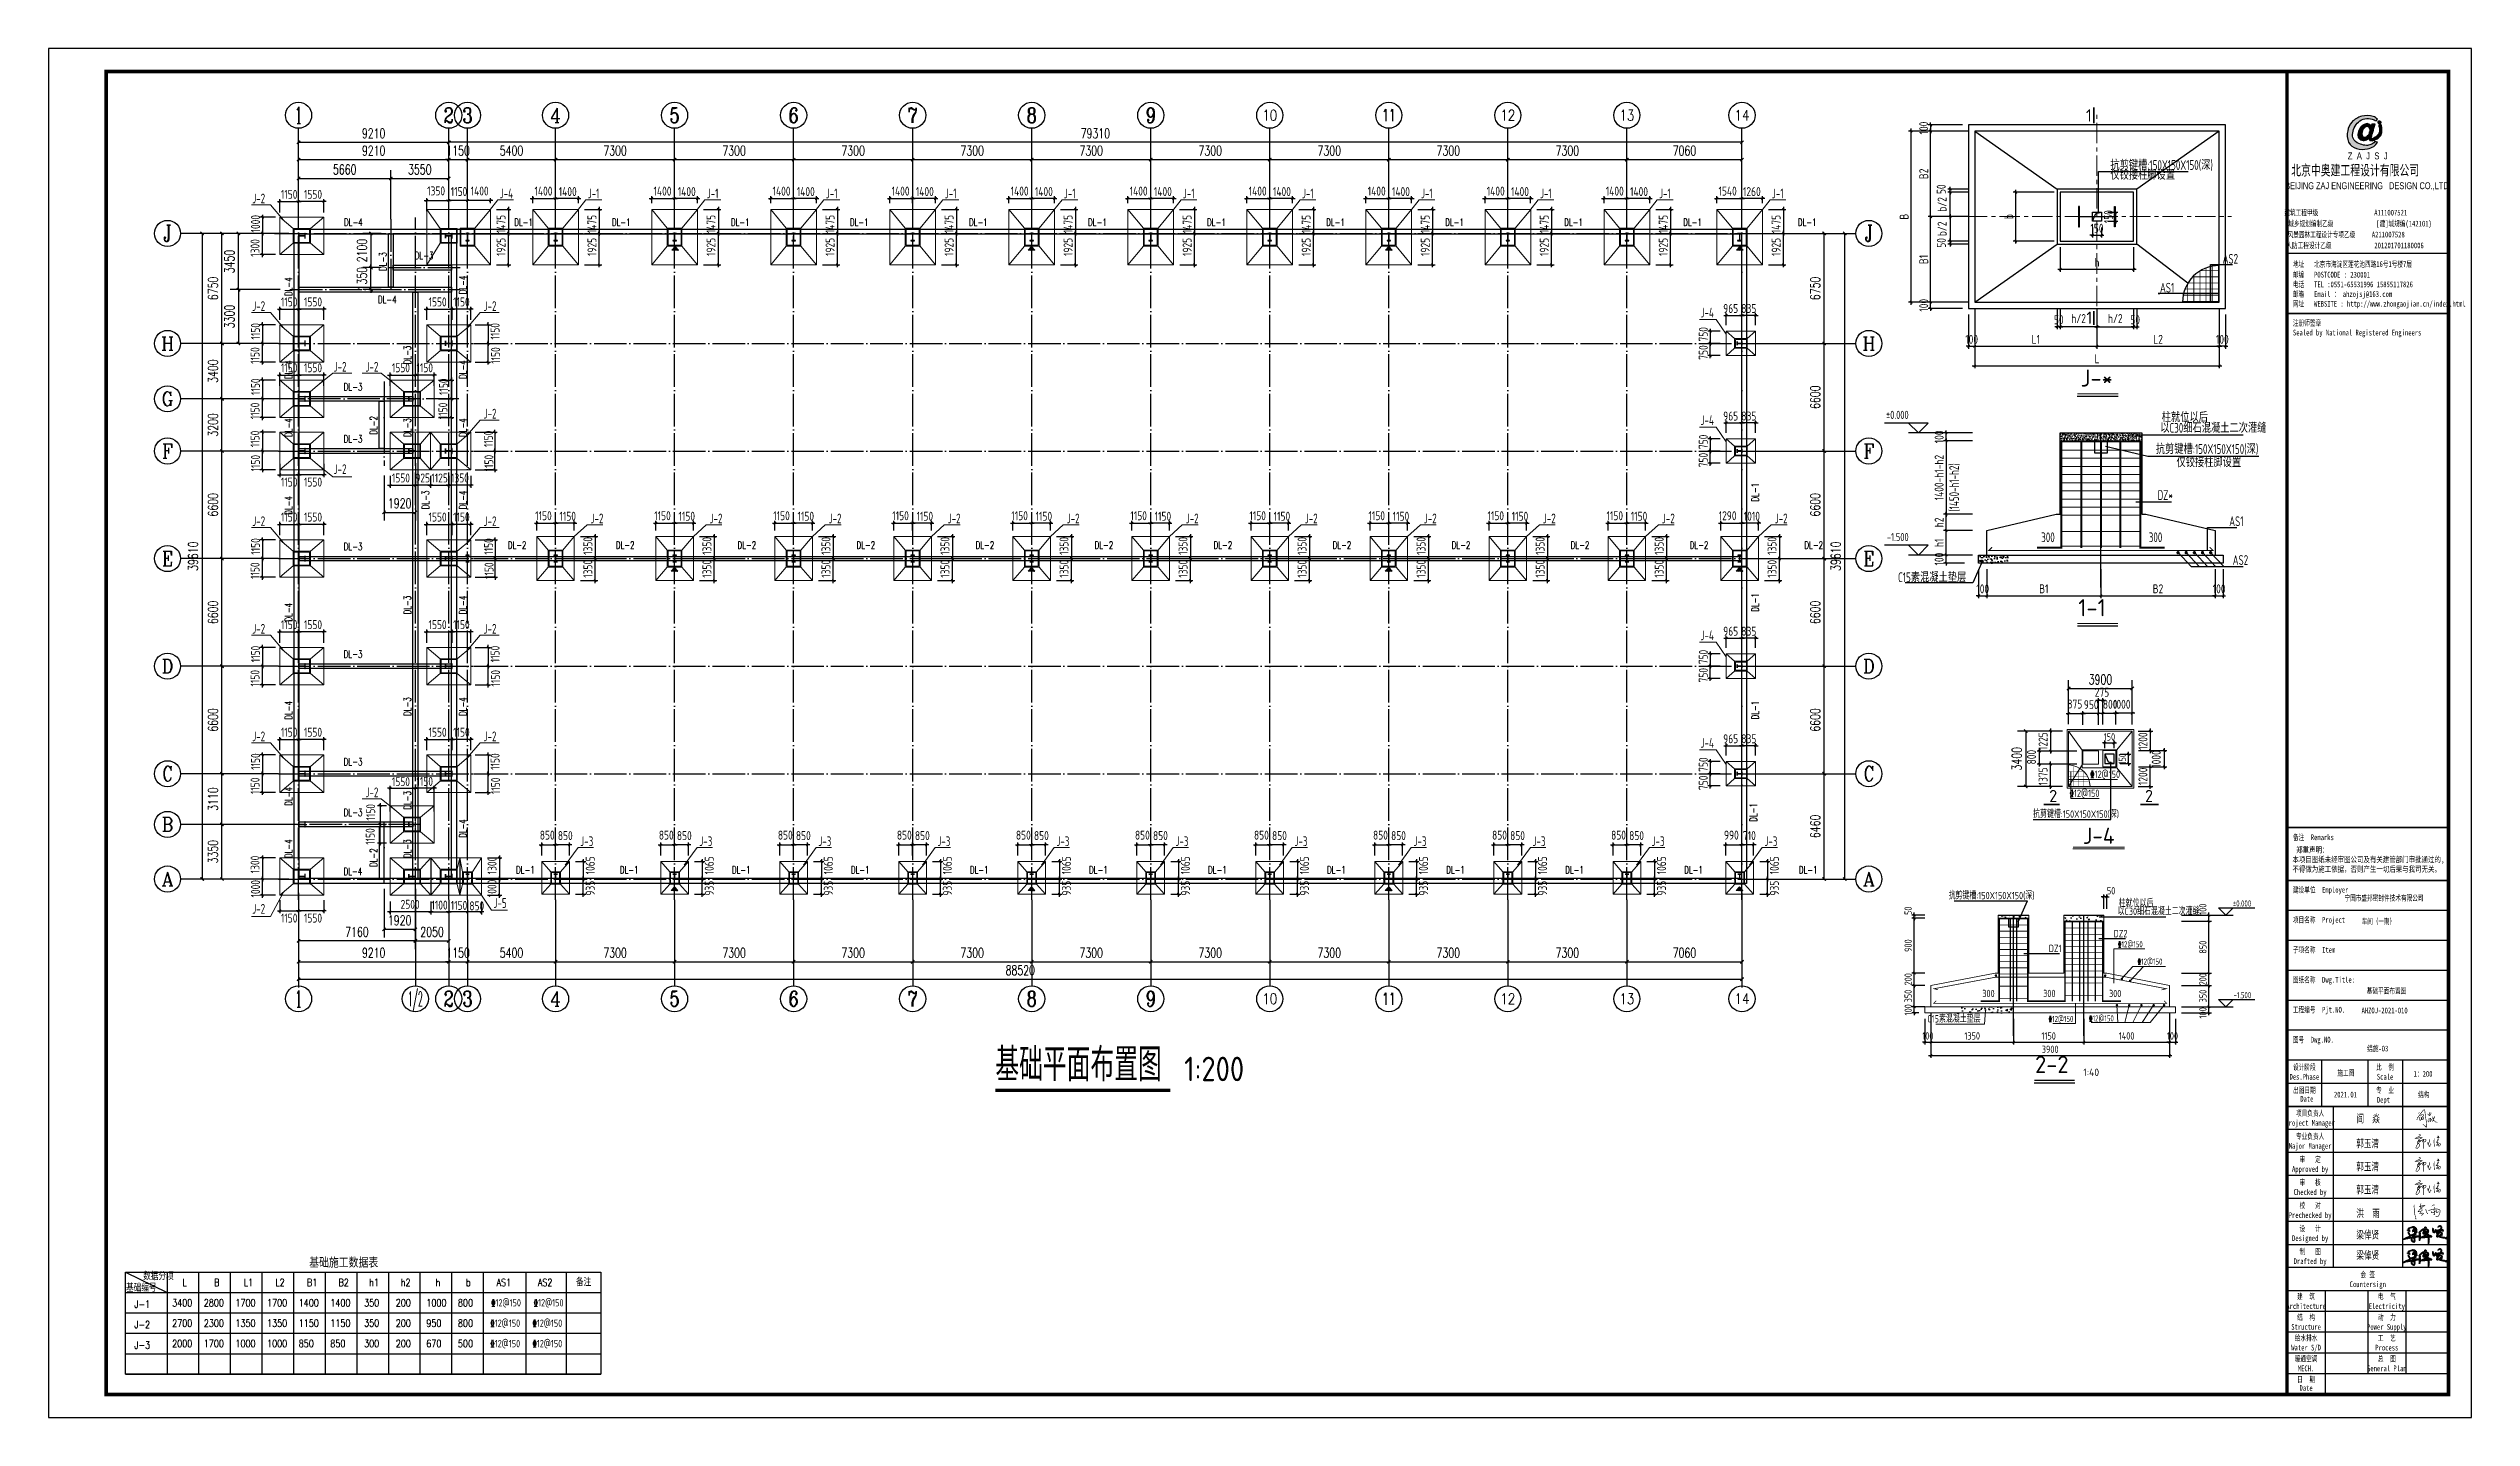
# Model space of a CAD drawing. Extents: x -89996 to 1006241, y -2176 to 440573.
# Drawn here: x 90043 to 238643, y 88594 to 172594 of the extents above; entities that cross this region are included whole.
import ezdxf
from ezdxf.enums import TextEntityAlignment as Align

# ---------------------------------------------------------------- set-up
doc = ezdxf.new("R2010")
doc.units = 0
doc.header["$LTSCALE"] = 1000
doc.header["$MEASUREMENT"] = 0
doc.linetypes.add('CENTER', pattern=[2, 1.25, -0.25, 0.25, -0.25])
doc.linetypes.add('DOTE', pattern=[2.42, 2, -0.2, 0.02, -0.2])
for name, color, linetype in [('AXIS', 3, 'Continuous'), ('AXIS_DIM', 3, 'Continuous'), ('AXIS_TEXT', 7, 'Continuous'), ('BASE_DE', 7, 'Continuous'), ('BASE_SING_XT_HATCH', 254, 'Continuous'), ('COLU_DE_TH', 7, 'Continuous'), ('DIM_SYMB', 3, 'Continuous'), ('DOTE', 1, 'DOTE'), ('GZ', 50, 'Continuous'), ('HATCH', 254, 'Continuous'), ('NUM', 7, 'Continuous'), ('PUB_DIM', 3, 'Continuous'), ('PUB_TEXT', 7, 'Continuous'), ('PUB_TITLE', 4, 'Continuous'), ('REIN', 1, 'Continuous'), ('TEXT', 7, 'Continuous'), ('THIN', 7, 'Continuous'), ('WALL', 9, 'Continuous'), ('图层7', 7, 'Continuous'), ('图框文字', 120, 'Continuous'), ('图签', 3, 'Continuous'), ('填充', 251, 'Continuous'), ('引出线', 3, 'Continuous'), ('承台', 2, 'Continuous'), ('文字', 7, 'Continuous')]:
    doc.layers.add(name, color=color, linetype=linetype)
for name, color, linetype, lineweight in [('AXIS_DE', 253, 'CENTER', 0), ('BASE_SING', 7, 'Continuous', 0), ('BASE_SING_DIM', 3, 'Continuous', 0), ('BASE_SING_NUM', 7, 'Continuous', 0), ('BASE_SING_XT', 7, 'Continuous', 0), ('BASE_SING_XT_DIM', 3, 'Continuous', 0), ('BASE_SING_XT_NUM', 7, 'Continuous', 0), ('BASE_SING_XT_REIND', 1, 'Continuous', 0), ('BASE_SING_XT_REINL', 1, 'Continuous', 0), ('BASE_SING_XT_TEXT', 7, 'Continuous', 0)]:
    doc.layers.add(name, color=color, linetype=linetype, lineweight=lineweight)
doc.styles.add('_gyy_title_Arial', font='arial.ttf', dxfattribs={"width": 0.7})
doc.styles.add('_gyy_title_ST', font='', dxfattribs={"width": 0.8})
doc.styles.add('_TCH_AXIS', font='COMPLEX', dxfattribs={"bigfont": 'GBCBIG'})
doc.styles.add('_TCH_DIM_T3', font='SIMPLEX', dxfattribs={"width": 0.705882, "bigfont": 'GBCBIG'})
doc.styles.add('COMPLEX', font='COMPLEX')
doc.styles.add('HZ', font='txt.shx', dxfattribs={"width": 0.8, "bigfont": '000hztxt.shx'})
doc.styles.add('SIM-TSSC', font='simplex.shx', dxfattribs={"width": 0.8, "bigfont": 'tssdchn.shx'})
doc.styles.get("Standard").update_dxf_attribs({"font": 'gbenor.shx', "bigfont": 'gbcbig.shx'})
doc.styles.add('TSSD_Dimension', font='Tssdeng.shx', dxfattribs={"width": 0.8, "bigfont": 'hztxt.shx'})
doc.styles.add('TSSD_Label', font='tssdeng.shx', dxfattribs={"width": 0.7, "bigfont": 'hztxt.shx'})
doc.styles.add('TSSD_Norm', font='tssdeng.shx', dxfattribs={"bigfont": 'hztxt.shx'})
doc.styles.add('TSSD_Rein', font='Tssdeng.shx', dxfattribs={"width": 0.7, "bigfont": 'hztxt.shx'})
doc.styles.get('_gyy_title_ST').set_extended_font_data('SimSun')
doc.dimstyles.new('_TCH_ARCH&&200', dxfattribs={"dimtxt": 595, "dimasz": 200, "dimexe": 500, "dimexo": 600, "dimgap": 252.5, "dimtad": 1, "dimdec": 0, "dimzin": 0, "dimdsep": 46, "dimtxsty": '_TCH_DIM_T3', "dimblk": 'ARCHTICK', "dimcen": 0.09, "dimclrt": 7, "dimazin": 2, "dimtfac": 1, "dimtdec": 0, "dimtix": 1, "dimtmove": 2, "dimatfit": 3, "dimfxl": 0, "dimtolj": 1, "dimtzin": 0, "dimarcsym": 0})
doc.dimstyles.new('TCH-200-1', dxfattribs={"dimtxt": 595, "dimasz": 200, "dimexe": 500, "dimexo": 600, "dimgap": 252.5, "dimtad": 1, "dimdec": 0, "dimzin": 0, "dimdsep": 46, "dimtxsty": '_TCH_DIM_T3', "dimblk": 'ARCHTICK', "dimcen": 0.09, "dimclrd": 3, "dimclre": 3, "dimclrt": 7, "dimazin": 2, "dimtfac": 1, "dimtdec": 0, "dimtix": 1, "dimtmove": 2, "dimatfit": 3, "dimfxl": 0, "dimtolj": 1, "dimtzin": 0, "dimarcsym": 0})
doc.dimstyles.new('TSSD_150_150', dxfattribs={"dimtxt": 550, "dimasz": 150, "dimexe": 150, "dimexo": 375, "dimgap": 150, "dimtad": 1, "dimdec": 0, "dimzin": 0, "dimdsep": 46, "dimtxsty": 'TSSD_Dimension', "dimblk": 'ARCHTICK', "dimcen": 0, "dimdle": 150, "dimclrd": 256, "dimclre": 256, "dimclrt": 7, "dimadec": 0, "dimazin": 0, "dimtfac": 1, "dimtdec": 0, "dimtix": 1, "dimtmove": 2, "dimatfit": 3, "dimfxl": 0, "dimtolj": 1, "dimtzin": 0, "dimarcsym": 0})
doc.dimstyles.new('TSSD_40_150', dxfattribs={"dimtxt": 450, "dimasz": 150, "dimexe": 150, "dimexo": 375, "dimgap": 150, "dimtad": 1, "dimdec": 0, "dimlfac": 0.266667, "dimzin": 0, "dimdsep": 46, "dimtxsty": 'TSSD_Dimension', "dimblk": 'ARCHTICK', "dimcen": 0, "dimdle": 150, "dimclrt": 7, "dimadec": 0, "dimazin": 0, "dimtfac": 1, "dimtdec": 0, "dimtix": 1, "dimtmove": 2, "dimatfit": 3, "dimfxl": 0, "dimtolj": 1, "dimtzin": 0, "dimarcsym": 0})
pattern_1 = [(50, (2014.06, -42927.9), (239.02696, -20.91215), [24.99375, -274.93125]), (355, (2014.06, -42927.9), (-46.23888, 250.66803), [19.995, -219.945]), (100.4514, (2033.98, -42929.64), (192.78825, 229.75573), [21.24142, -233.6556]), (46.1842, (2014.06, -42861.25), (355.65808, -55.1592), [37.49062, -412.39687]), (96.6356, (2043.7, -42865.85), (311.47635, 324.6248), [31.86213, -350.48336]), (351.1842, (2014.06, -42861.25), (311.4761, 324.62502), [29.9925, -329.9175]), (21, (2047.39, -42877.91), (198.91928, -134.17275), [24.99375, -274.93125]), (326, (2047.4, -42877.9), (81.08483, 241.65625), [19.995, -219.945]), (71.4514, (2063.96, -42889.1), (280.0042, 107.48329), [21.24142, -233.6556]), (37.5, (2014.06, -42927.9), (4.052272, 110.936877), [0, -217.279, 0, -223.2775, 0, -220.778125]), (7.5, (2014.06, -42927.9), (87.667923, 131.437703), [0, -127.3015, 0, -212.28025, 0, -84.145625]), (327.5, (1939.75, -42927.9), (177.896327, -7.51641), [0, -83.3125, 0, -259.935, 0, -344.91375]), (317.5, (1906.42, -42927.9), (194.34679, 33.359985), [0, -108.30625, 0, -172.6235, 0, -244.93875])]
pattern_2 = [(50, (238475.3, 158340.6), (717.26, -62.752), [75, -825]), (355, (238475.3, 158340.6), (-138.751, 752.192), [60, -660]), (100.4514, (238535.1, 158335.4), (578.509, 689.44), [63.74, -701.142]), (46.1842, (238475.3, 158540.6), (1067.241, -165.519), [112.5, -1237.5]), (96.6356, (238564.3, 158526.8), (934.663, 974.118), [95.61, -1051.713]), (351.1842, (238475.3, 158540.6), (934.662, 974.119), [90, -990]), (21, (238575.3, 158490.6), (596.907, -402.619), [75, -825]), (326, (238575.3, 158490.6), (243.315, 725.15), [60, -660]), (71.4514, (238625.1, 158457.1), (840.223, 322.53), [63.74, -701.142]), (37.5, (238475.32, 158340.63), (12.1599, 332.8939), [0, -652, 0, -670, 0, -662.5]), (7.5, (238475.32, 158340.63), (263.0695, 394.4117), [0, -382, 0, -637, 0, -252.5]), (327.5, (238252.32, 158340.63), (533.8224, -22.5549), [0, -250, 0, -780, 0, -1035]), (317.5, (238152.32, 158340.63), (583.186, 100.105), [0, -325, 0, -518, 0, -735])]
pattern_3 = [(50, (237910.7, 158340.6), (717.26, -62.752), [75, -825]), (355, (237910.7, 158340.6), (-138.751, 752.192), [60, -660]), (100.4514, (237970.46, 158335.4), (578.509, 689.44), [63.74, -701.142]), (46.1842, (237910.7, 158540.6), (1067.241, -165.519), [112.5, -1237.5]), (96.6356, (237999.6, 158526.8), (934.663, 974.118), [95.61, -1051.713]), (351.1842, (237910.7, 158540.6), (934.662, 974.119), [90, -990]), (21, (238010.7, 158490.6), (596.907, -402.619), [75, -825]), (326, (238010.7, 158490.6), (243.315, 725.15), [60, -660]), (71.4514, (238060.4, 158457.1), (840.223, 322.53), [63.74, -701.142]), (37.5, (237910.68, 158340.63), (12.1599, 332.8939), [0, -652, 0, -670, 0, -662.5]), (7.5, (237910.7, 158340.63), (263.0695, 394.4117), [0, -382, 0, -637, 0, -252.5]), (327.5, (237687.68, 158340.63), (533.8224, -22.5549), [0, -250, 0, -780, 0, -1035]), (317.5, (237587.7, 158340.63), (583.186, 100.105), [0, -325, 0, -518, 0, -735])]

msp = doc.modelspace()

# ---------------------------------------------------------------- texts
at = {"layer": 'BASE_SING_DIM', "style": 'TSSD_Rein', "width": 0.7}
msp.add_text('(1450-h1-h2)', height=599.85, rotation=90, dxfattribs=at).set_placement((207211.06, 144168.9))
at = {"layer": 'BASE_SING_XT_NUM', "style": 'TSSD_Norm'}
msp.add_text('J-4', height=1000, dxfattribs=at).set_placement((215780.88, 123789.84), align=Align.CENTER)
at = {"layer": 'BASE_SING_XT_TEXT', "style": 'TSSD_Rein', "width": 0.7}
for s, height, p in [('%%13212@150', 450, (217090.15, 127837.73)), ('%%13212@150', 450, (215824.72, 126672.06)), ('%%13212@150', 375, (218480.2, 117442.67)), ('%%13212@150', 375, (219686.24, 116383.33)), ('C15素混凝土垫层', 450, (208534.13, 112831.9)), ('%%13212@150', 375, (214225.42, 112863.47)), ('%%13212@150', 375, (216706.61, 112893.46))]:
    msp.add_text(s, height=height, dxfattribs=at).set_placement(p, align=Align.RIGHT)
at = {"layer": 'NUM', "style": 'TSSD_Norm'}
for s, height, p in [('J-*', 1050, (214667.91, 151533.3)), ('1-1', 1050, (214525.25, 137440.44)), ('2-2', 1050, (211877.09, 109418.27)), ('1:40', 450, (214833.24, 109418.27))]:
    msp.add_text(s, height=height, dxfattribs=at).set_placement(p, align=Align.BOTTOM_LEFT)
at = {"layer": 'PUB_TEXT', "style": 'TSSD_Norm'}
for s, p in [('1', (215177.66, 168482.34)), ('1', (215202.98, 156074.5)), ('2', (212988.71, 126727.13)), ('2', (218863.28, 126727.13))]:
    msp.add_text(s, height=750, dxfattribs=at).set_placement(p, align=Align.MIDDLE_CENTER)
at = {"layer": 'PUB_TEXT'}
for s, height, p in [('基础平面布置图', 2025.532, (148111.67, 109231.15)), ('1:200', 1500, (159692.95, 109231.15))]:
    msp.add_text(s, height=height, dxfattribs=at).set_placement(p)
at = {"layer": 'PUB_TITLE', "color": 6, "style": '_gyy_title_ST', "width": 0.7}
msp.add_text('基础平面布置图      ', height=353.535, dxfattribs=at).set_placement((234032.97, 114787.96), align=Align.MIDDLE)
for s, p in [('结施-03', (232890.32, 111056.99)), ('1：200', (235671.13, 109503.79))]:
    msp.add_text(s, height=353.535, dxfattribs=at).set_placement(p, align=Align.CENTER)
at = {"layer": 'TEXT', "style": 'TSSD_Rein', "width": 0.7}
for s, height, p in [('仅铰接柱脚设置', 599.85, (216491.7, 164540.43)), ('抗剪键槽:150X150X150(深)', 599.85, (216491.7, 165140.49)), ('AS1', 599.85, (219535.72, 157615.73)), ('柱就位以后', 599.85, (219642.73, 149670.3)), ('以C30细石混凝土二次灌缝', 599.85, (219553.85, 149016.94)), ('抗剪键槽:150X150X150(深)', 599.85, (219281.81, 147716.32)), ('仅铰接柱脚设置', 599.85, (220548.05, 146903.77)), ('DZ*', 599.85, (219389.07, 144890.92)), ('抗剪键槽:150X150X150(深)', 450, (211754.38, 125392.77)), ('抗剪键槽:150X150X150(深)', 450, (206572.41, 120397.09)), ('柱就位以后', 450, (217006.69, 119915.63)), ('以C30细石混凝土二次灌缝', 450, (216940.01, 119425.49)), ('DZ1', 450, (212715.14, 117150.44)), ('DZ2', 450, (216694.13, 118064.89))]:
    msp.add_text(s, height=height, dxfattribs=at).set_placement(p)
for s, p in [('AS2', (224324.81, 159389.15)), ('AS1', (224659.17, 143286.99)), ('AS2', (224944.49, 140907.49)), ('C15素混凝土垫层', (207656.35, 139848.65))]:
    msp.add_text(s, height=599.85, dxfattribs=at).set_placement(p, align=Align.RIGHT)
for height, p in [(599.85, (212252.71, 142120.96)), (599.85, (218848.53, 142120.96)), (450, (208638.81, 114252.21)), (450, (212374.34, 114252.21)), (450, (216410.89, 114252.21))]:
    msp.add_text('300', height=height, dxfattribs=at).set_placement(p, align=Align.BOTTOM_LEFT)
at = {"layer": 'THIN', "style": 'TSSD_Label', "width": 0.7}
for s, p in [('%%p0.000', (204121.67, 149712.41)), ('-1.500', (204121.67, 142214.28))]:
    msp.add_text(s, height=499.875, dxfattribs=at).set_placement(p, align=Align.BOTTOM_RIGHT)
for s, p in [('%%P0.000', (225132.12, 119947.22)), ('-1.500', (225132.12, 114322.22))]:
    msp.add_text(s, height=375, dxfattribs=at).set_placement(p, align=Align.RIGHT)
at = {"layer": 'THIN'}
for s, height, style, width, p in [('基础施工数据表 ', 630, 'SIM-TSSC', 0.8, (106032.5, 97787.36)), ('基础编号', 450, 'SIM-TSSC', 0.8, (94804.88, 96314.37)), ('数据分项', 450, 'SIM-TSSC', 0.8, (95850.22, 97030)), ('L', 450, 'SIM-TSSC', 0.8, (98263.83, 96661.46)), ('B', 450, 'SIM-TSSC', 0.8, (100202.94, 96661.46)), ('L1', 450, 'SIM-TSSC', 0.8, (102019.37, 96661.46)), ('L2', 450, 'SIM-TSSC', 0.8, (103958.49, 96661.46)), ('B1', 450, 'SIM-TSSC', 0.8, (105897.6, 96661.46)), ('B2', 450, 'SIM-TSSC', 0.8, (107836.72, 96661.46)), ('h1', 450, 'SIM-TSSC', 0.8, (109709.92, 96661.46)), ('h2', 450, 'SIM-TSSC', 0.8, (111649.03, 96661.46)), ('h', 450, 'SIM-TSSC', 0.8, (113784.58, 96661.46)), ('b', 450, 'SIM-TSSC', 0.8, (115644.57, 96661.46)), ('AS1', 450, 'SIM-TSSC', 0.8, (117517.57, 96661.46)), ('AS2', 450, 'SIM-TSSC', 0.8, (120052.21, 96661.46)), ('备注', 450, 'SIM-TSSC', 0.8, (122388.99, 96661.46)), ('J-1', 450, 'SIM-TSSC', 0.8, (95315.98, 95320.47)), ('3400', 450, 'SIM-TSSC', 0.8, (97632.24, 95409.78)), ('2800', 450, 'SIM-TSSC', 0.8, (99571.36, 95409.78)), ('1700', 450, 'SIM-TSSC', 0.8, (101510.47, 95409.78)), ('1700', 450, 'SIM-TSSC', 0.8, (103449.59, 95409.78)), ('1400', 450, 'SIM-TSSC', 0.8, (105388.7, 95409.78)), ('1400', 450, 'SIM-TSSC', 0.8, (107327.82, 95409.78)), ('350', 450, 'SIM-TSSC', 0.8, (109401.05, 95409.78)), ('200', 450, 'SIM-TSSC', 0.8, (111340.16, 95409.78)), ('1000', 450, 'SIM-TSSC', 0.8, (113215.5, 95409.78)), ('800', 450, 'SIM-TSSC', 0.8, (115154.62, 95409.78)), ('%%13212@150', 450, 'TSSD_Dimension', 0.7, (117188.83, 95409.78)), ('%%13212@150', 450, 'TSSD_Dimension', 0.7, (119799.4, 95409.78)), ('J-2', 450, 'SIM-TSSC', 0.8, (95315.98, 94068.79)), ('2700', 450, 'SIM-TSSC', 0.8, (97632.24, 94158.11)), ('2300', 450, 'SIM-TSSC', 0.8, (99571.36, 94158.11)), ('1350', 450, 'SIM-TSSC', 0.8, (101510.47, 94158.11)), ('1350', 450, 'SIM-TSSC', 0.8, (103449.59, 94158.11)), ('1150', 450, 'SIM-TSSC', 0.8, (105388.7, 94158.11)), ('1150', 450, 'SIM-TSSC', 0.8, (107327.82, 94158.11)), ('350', 450, 'SIM-TSSC', 0.8, (109401.05, 94169.33)), ('200', 450, 'SIM-TSSC', 0.8, (111340.16, 94158.11)), ('950', 450, 'SIM-TSSC', 0.8, (113215.5, 94158.11)), ('800', 450, 'SIM-TSSC', 0.8, (115154.62, 94158.11)), ('%%13212@150', 450, 'TSSD_Dimension', 0.7, (117139.98, 94158.11)), ('%%13212@150', 450, 'TSSD_Dimension', 0.7, (119720.74, 94158.11)), ('J-3', 450, 'SIM-TSSC', 0.8, (95315.98, 92817.12)), ('2000', 450, 'SIM-TSSC', 0.8, (97632.24, 92906.43)), ('1700', 450, 'SIM-TSSC', 0.8, (99571.36, 92906.43)), ('1000', 450, 'SIM-TSSC', 0.8, (101510.47, 92906.43)), ('1000', 450, 'SIM-TSSC', 0.8, (103449.59, 92906.43)), ('850', 450, 'SIM-TSSC', 0.8, (105388.7, 92906.43)), ('850', 450, 'SIM-TSSC', 0.8, (107327.82, 92906.43)), ('300', 450, 'SIM-TSSC', 0.8, (109401.05, 92917.66)), ('200', 450, 'SIM-TSSC', 0.8, (111340.16, 92906.43)), ('670', 450, 'SIM-TSSC', 0.8, (113215.5, 92906.43)), ('500', 450, 'SIM-TSSC', 0.8, (115154.62, 92906.43)), ('%%13212@150', 450, 'TSSD_Dimension', 0.7, (117139.98, 92906.43)), ('%%13212@150', 450, 'TSSD_Dimension', 0.7, (119720.74, 92906.43))]:
    msp.add_text(s, height=height, dxfattribs=dict(at, style=style, width=width)).set_placement(p)
at = {"layer": '图层7', "style": 'TSSD_Dimension', "width": 0.7}
for s, p in [('J-2', (102541.07, 163086.74)), ('J-4', (117715.32, 163399.39)), ('J-1', (123115.32, 163399.39)), ('J-1', (130415.32, 163399.39)), ('J-1', (137715.32, 163399.39)), ('J-1', (145015.32, 163399.39)), ('J-1', (152315.32, 163399.39)), ('J-1', (159615.32, 163399.39)), ('J-1', (166915.32, 163399.39)), ('J-1', (174215.32, 163399.39)), ('J-1', (181515.32, 163399.39)), ('J-1', (188815.32, 163399.39)), ('J-1', (195735.32, 163399.39)), ('J-2', (102541.07, 156487)), ('J-2', (116729.49, 156487)), ('J-4', (191361.95, 156086.73)), ('J-2', (107532.11, 152762.77)), ('J-2', (109488.71, 152762.77)), ('J-2', (116729.49, 149887)), ('J-4', (191361.95, 149486.73)), ('J-2', (107532.11, 146480.6)), ('J-2', (102541.07, 143287)), ('J-2', (116729.49, 143287)), ('J-2', (123289.47, 143456.13)), ('J-2', (130589.47, 143456.13)), ('J-2', (137889.47, 143456.13)), ('J-2', (145189.47, 143456.13)), ('J-2', (152489.47, 143456.13)), ('J-2', (159789.47, 143456.13)), ('J-2', (167089.47, 143456.13)), ('J-2', (174389.47, 143456.13)), ('J-2', (181689.47, 143456.13)), ('J-2', (188989.47, 143456.13)), ('J-2', (195909.47, 143456.13)), ('J-2', (102541.07, 136687)), ('J-2', (116729.49, 136687)), ('J-4', (191361.95, 136286.73)), ('J-2', (102541.07, 130087)), ('J-2', (116729.49, 130087)), ('J-4', (191361.95, 129686.73)), ('J-2', (109488.71, 126652.77)), ('J-3', (122655.3, 123653.74)), ('J-3', (129955.3, 123653.74)), ('J-3', (137255.3, 123653.74)), ('J-3', (144555.3, 123653.74)), ('J-3', (151855.3, 123653.74)), ('J-3', (159155.3, 123653.74)), ('J-3', (166455.3, 123653.74)), ('J-3', (173755.3, 123653.74)), ('J-3', (181055.3, 123653.74)), ('J-3', (188355.3, 123653.74)), ('J-3', (195275.3, 123653.74)), ('J-5', (117334.76, 119864.15)), ('J-2', (102541.07, 119504.4))]:
    msp.add_text(s, height=600, dxfattribs=at).set_placement(p)
at = {"layer": '承台', "color": 6, "style": '_TCH_DIM_T3', "width": 0.705882}
for s, p in [('DL-4', (108171.84, 161701.16)), ('DL-3', (112502.47, 159658.11)), ('DL-4', (110251.29, 156965.46)), ('DL-3', (108153.34, 151608.11)), ('DL-3', (108153.34, 148408.11)), ('DL-3', (108153.34, 141808.11)), ('DL-3', (108153.34, 135208.11)), ('DL-3', (108153.34, 128608.11)), ('DL-3', (108153.34, 125498.11)), ('DL-4', (108140.69, 121878.11))]:
    msp.add_text(s, height=450, dxfattribs=at).set_placement(p)
at = {"layer": '承台', "color": 7, "style": '_TCH_DIM_T3', "width": 0.705882}
for s, p in [('DL-1', (118613.06, 161701.16)), ('DL-1', (124597.9, 161701.16)), ('DL-1', (131897.9, 161701.16)), ('DL-1', (139197.9, 161701.16)), ('DL-1', (146497.9, 161701.16)), ('DL-1', (153797.9, 161701.16)), ('DL-1', (161097.9, 161701.16)), ('DL-1', (168397.9, 161701.16)), ('DL-1', (175697.9, 161701.16)), ('DL-1', (182997.9, 161701.16)), ('DL-1', (190297.9, 161701.16)), ('DL-1', (197327.9, 161701.16)), ('DL-2', (118212.39, 141901.41)), ('DL-2', (124836.08, 141901.41)), ('DL-2', (132300.15, 141901.41)), ('DL-2', (139600.15, 141901.41)), ('DL-2', (146900.15, 141901.41)), ('DL-2', (154200.15, 141901.41)), ('DL-2', (161500.15, 141901.41)), ('DL-2', (168800.15, 141901.41)), ('DL-2', (176100.15, 141901.41)), ('DL-2', (183400.15, 141901.41)), ('DL-2', (190700.15, 141901.41)), ('DL-2', (197730.15, 141901.41)), ('DL-1', (118717.86, 121971.41)), ('DL-1', (125085.19, 121971.41)), ('DL-1', (131957.42, 121971.41)), ('DL-1', (139257.42, 121971.41)), ('DL-1', (146557.42, 121971.41)), ('DL-1', (153857.42, 121971.41)), ('DL-1', (161157.42, 121971.41)), ('DL-1', (168457.42, 121971.41)), ('DL-1', (175757.42, 121971.41)), ('DL-1', (183057.42, 121971.41)), ('DL-1', (190357.42, 121971.41)), ('DL-1', (197387.42, 121971.41))]:
    msp.add_text(s, height=450, dxfattribs=at).set_placement(p)
at = {"layer": '承台', "color": 6, "style": '_TCH_DIM_T3', "width": 0.705882}
for s, p in [('DL-3', (110777.18, 158942.81)), ('DL-4', (104997.18, 157400.67)), ('DL-4', (115680.71, 157508.33)), ('DL-4', (104997.18, 152314.69)), ('DL-3', (112277.35, 153214.02)), ('DL-4', (115680.71, 152314.69)), ('DL-4', (104997.18, 148759.72)), ('DL-2', (110207.46, 148892.81)), ('DL-3', (112277.35, 148759.72)), ('DL-4', (115680.71, 148759.72)), ('DL-4', (104997.18, 143980.74)), ('DL-3', (113392.7, 144322.3)), ('DL-4', (115680.71, 144322.3)), ('DL-4', (104997.18, 137430.97)), ('DL-3', (112277.35, 137874.05)), ('DL-4', (115680.71, 137874.05)), ('DL-4', (104997.18, 131409.63)), ('DL-3', (112277.35, 131643.46)), ('DL-4', (115680.71, 131643.46)), ('DL-4', (104997.18, 126125.14)), ('DL-3', (112277.35, 125887.66)), ('DL-4', (115680.71, 124159.13)), ('DL-4', (104997.18, 122923.48)), ('DL-2', (110207.46, 122372.84)), ('DL-3', (112277.35, 122923.48))]:
    msp.add_text(s, height=450, rotation=90, dxfattribs=at).set_placement(p)
at = {"layer": '承台', "color": 7, "style": '_TCH_DIM_T3', "width": 0.705882}
for p in [(194932.7, 144792.82), (194932.7, 138031.11), (194932.7, 131423.96), (194822.7, 125143.63)]:
    msp.add_text('DL-1', height=450, rotation=90, dxfattribs=at).set_placement(p)

# ---------------------------------------------------------------- blocks, each defined once
blk = doc.blocks.new('_ArchTick')
at = {"color": 0, "linetype": 'ByBlock', "const_width": 0.4}
blk.add_lwpolyline([(-0.5, -0.5), (0.5, 0.5)], dxfattribs=at)
blk = doc.blocks.new('*D277')
at = {"layer": 'Defpoints', "color": 0, "transparency": 16777216}
for p in [(112542, 120635), (114593, 120635), (114593, 117841)]:
    blk.add_point(p, dxfattribs=at)
at = {"layer": 'WALL', "color": 3, "lineweight": -2, "transparency": 16777216}
for p, q in [((112542, 120035), (112542, 117341)), ((114593, 120035), (114593, 117341)), ((112542, 117841), (114593, 117841))]:
    blk.add_line(p, q, dxfattribs=at)
at = {"layer": 'WALL', "color": 3, "lineweight": -2, "transparency": 16777216, "xscale": 200, "yscale": 200, "zscale": 200, "rotation": 180}
blk.add_blockref('_ArchTick', (112542, 117841), dxfattribs=at)
at = {"layer": 'WALL', "color": 3, "lineweight": -2, "transparency": 16777216, "xscale": 200, "yscale": 200, "zscale": 200}
blk.add_blockref('_ArchTick', (114593, 117841), dxfattribs=at)
at = {"layer": 'WALL', "color": 7, "transparency": 16777216, "insert": (113567, 118391), "char_height": 595, "attachment_point": 5, "style": '_TCH_DIM_T3'}
blk.add_mtext('\\A1;2050', dxfattribs=at)
blk = doc.blocks.new('_AXISO')
blk.add_circle((0, 0), 0.5)
at = {"layer": 'AXIS_TEXT', "style": 'COMPLEX', "width": 1.041667}
blk.add_attdef('A', text='', height=0.56, dxfattribs=at).set_placement((-0.25, -0.28), (0.25, -0.28), align=Align.FIT)
blk = doc.blocks.new('*D3005')
at = {"layer": 'AXIS', "color": 0, "lineweight": -2, "transparency": 16777216}
for p, q in [((1480, -627), (1480, -4337)), ((10690, -627), (10690, -4337)), ((1480, -3837), (10690, -3837))]:
    blk.add_line(p, q, dxfattribs=at)
at = {"layer": 'Defpoints', "color": 0, "transparency": 16777216}
for p in [(1480, -27), (10690, -27), (10690, -3837)]:
    blk.add_point(p, dxfattribs=at)
at = {"layer": 'AXIS', "color": 0, "lineweight": -2, "transparency": 16777216, "xscale": 200, "yscale": 200, "zscale": 200, "rotation": 180}
blk.add_blockref('_ArchTick', (1480, -3837), dxfattribs=at)
at = {"layer": 'AXIS', "color": 0, "lineweight": -2, "transparency": 16777216, "xscale": 200, "yscale": 200, "zscale": 200}
blk.add_blockref('_ArchTick', (10690, -3837), dxfattribs=at)
at = {"layer": 'AXIS', "color": 7, "transparency": 16777216, "insert": (6085, -3287), "char_height": 595, "attachment_point": 5, "style": '_TCH_DIM_T3'}
blk.add_mtext('\\A1;9210', dxfattribs=at)
blk = doc.blocks.new('*D3006')
at = {"layer": 'AXIS', "color": 0, "lineweight": -2, "transparency": 16777216}
for p, q in [((10690, -627), (10690, -4337)), ((11840, -627), (11840, -4337)), ((10690, -3837), (10490, -3837)), ((10690, -3837), (11840, -3837)), ((11840, -3837), (12040, -3837))]:
    blk.add_line(p, q, dxfattribs=at)
at = {"layer": 'Defpoints', "color": 0, "transparency": 16777216}
for p in [(10690, -27), (11840, -27), (11840, -3837)]:
    blk.add_point(p, dxfattribs=at)
at = {"layer": 'AXIS', "color": 0, "lineweight": -2, "transparency": 16777216, "xscale": 200, "yscale": 200, "zscale": 200}
blk.add_blockref('_ArchTick', (10690, -3837), dxfattribs=at)
at = {"layer": 'AXIS', "color": 0, "lineweight": -2, "transparency": 16777216, "xscale": 200, "yscale": 200, "zscale": 200, "rotation": 180}
blk.add_blockref('_ArchTick', (11840, -3837), dxfattribs=at)
at = {"layer": 'AXIS', "color": 7, "transparency": 16777216, "insert": (11265, -3287), "char_height": 595, "attachment_point": 5, "style": '_TCH_DIM_T3'}
blk.add_mtext('\\A1;1150', dxfattribs=at)
blk = doc.blocks.new('*D3007')
at = {"layer": 'AXIS', "color": 0, "lineweight": -2, "transparency": 16777216}
for p, q in [((11840, -627), (11840, -4337)), ((17240, -627), (17240, -4337)), ((11840, -3837), (17240, -3837))]:
    blk.add_line(p, q, dxfattribs=at)
at = {"layer": 'Defpoints', "color": 0, "transparency": 16777216}
for p in [(11840, -27), (17240, -27), (17240, -3837)]:
    blk.add_point(p, dxfattribs=at)
at = {"layer": 'AXIS', "color": 0, "lineweight": -2, "transparency": 16777216, "xscale": 200, "yscale": 200, "zscale": 200, "rotation": 180}
blk.add_blockref('_ArchTick', (11840, -3837), dxfattribs=at)
at = {"layer": 'AXIS', "color": 0, "lineweight": -2, "transparency": 16777216, "xscale": 200, "yscale": 200, "zscale": 200}
blk.add_blockref('_ArchTick', (17240, -3837), dxfattribs=at)
at = {"layer": 'AXIS', "color": 7, "transparency": 16777216, "insert": (14540, -3287), "char_height": 595, "attachment_point": 5, "style": '_TCH_DIM_T3'}
blk.add_mtext('\\A1;5400', dxfattribs=at)
blk = doc.blocks.new('*D3008')
at = {"layer": 'AXIS', "color": 0, "lineweight": -2, "transparency": 16777216}
for p, q in [((17240, -627), (17240, -4337)), ((24540, -627), (24540, -4337)), ((17240, -3837), (24540, -3837))]:
    blk.add_line(p, q, dxfattribs=at)
at = {"layer": 'Defpoints', "color": 0, "transparency": 16777216}
for p in [(17240, -27), (24540, -27), (24540, -3837)]:
    blk.add_point(p, dxfattribs=at)
at = {"layer": 'AXIS', "color": 0, "lineweight": -2, "transparency": 16777216, "xscale": 200, "yscale": 200, "zscale": 200, "rotation": 180}
blk.add_blockref('_ArchTick', (17240, -3837), dxfattribs=at)
at = {"layer": 'AXIS', "color": 0, "lineweight": -2, "transparency": 16777216, "xscale": 200, "yscale": 200, "zscale": 200}
blk.add_blockref('_ArchTick', (24540, -3837), dxfattribs=at)
at = {"layer": 'AXIS', "color": 7, "transparency": 16777216, "insert": (20890, -3287), "char_height": 595, "attachment_point": 5, "style": '_TCH_DIM_T3'}
blk.add_mtext('\\A1;7300', dxfattribs=at)
blk = doc.blocks.new('*D3009')
at = {"layer": 'AXIS', "color": 0, "lineweight": -2, "transparency": 16777216}
for p, q in [((24540, -627), (24540, -4337)), ((31840, -627), (31840, -4337)), ((24540, -3837), (31840, -3837))]:
    blk.add_line(p, q, dxfattribs=at)
at = {"layer": 'Defpoints', "color": 0, "transparency": 16777216}
for p in [(24540, -27), (31840, -27), (31840, -3837)]:
    blk.add_point(p, dxfattribs=at)
at = {"layer": 'AXIS', "color": 0, "lineweight": -2, "transparency": 16777216, "xscale": 200, "yscale": 200, "zscale": 200, "rotation": 180}
blk.add_blockref('_ArchTick', (24540, -3837), dxfattribs=at)
at = {"layer": 'AXIS', "color": 0, "lineweight": -2, "transparency": 16777216, "xscale": 200, "yscale": 200, "zscale": 200}
blk.add_blockref('_ArchTick', (31840, -3837), dxfattribs=at)
at = {"layer": 'AXIS', "color": 7, "transparency": 16777216, "insert": (28190, -3287), "char_height": 595, "attachment_point": 5, "style": '_TCH_DIM_T3'}
blk.add_mtext('\\A1;7300', dxfattribs=at)
blk = doc.blocks.new('*D3010')
at = {"layer": 'AXIS', "color": 0, "lineweight": -2, "transparency": 16777216}
for p, q in [((31840, -627), (31840, -4337)), ((39140, -627), (39140, -4337)), ((31840, -3837), (39140, -3837))]:
    blk.add_line(p, q, dxfattribs=at)
at = {"layer": 'Defpoints', "color": 0, "transparency": 16777216}
for p in [(31840, -27), (39140, -27), (39140, -3837)]:
    blk.add_point(p, dxfattribs=at)
at = {"layer": 'AXIS', "color": 0, "lineweight": -2, "transparency": 16777216, "xscale": 200, "yscale": 200, "zscale": 200, "rotation": 180}
blk.add_blockref('_ArchTick', (31840, -3837), dxfattribs=at)
at = {"layer": 'AXIS', "color": 0, "lineweight": -2, "transparency": 16777216, "xscale": 200, "yscale": 200, "zscale": 200}
blk.add_blockref('_ArchTick', (39140, -3837), dxfattribs=at)
at = {"layer": 'AXIS', "color": 7, "transparency": 16777216, "insert": (35490, -3287), "char_height": 595, "attachment_point": 5, "style": '_TCH_DIM_T3'}
blk.add_mtext('\\A1;7300', dxfattribs=at)
blk = doc.blocks.new('*D3011')
at = {"layer": 'AXIS', "color": 0, "lineweight": -2, "transparency": 16777216}
for p, q in [((39140, -627), (39140, -4337)), ((46440, -627), (46440, -4337)), ((39140, -3837), (46440, -3837))]:
    blk.add_line(p, q, dxfattribs=at)
at = {"layer": 'Defpoints', "color": 0, "transparency": 16777216}
for p in [(39140, -27), (46440, -27), (46440, -3837)]:
    blk.add_point(p, dxfattribs=at)
at = {"layer": 'AXIS', "color": 0, "lineweight": -2, "transparency": 16777216, "xscale": 200, "yscale": 200, "zscale": 200, "rotation": 180}
blk.add_blockref('_ArchTick', (39140, -3837), dxfattribs=at)
at = {"layer": 'AXIS', "color": 0, "lineweight": -2, "transparency": 16777216, "xscale": 200, "yscale": 200, "zscale": 200}
blk.add_blockref('_ArchTick', (46440, -3837), dxfattribs=at)
at = {"layer": 'AXIS', "color": 7, "transparency": 16777216, "insert": (42790, -3287), "char_height": 595, "attachment_point": 5, "style": '_TCH_DIM_T3'}
blk.add_mtext('\\A1;7300', dxfattribs=at)
blk = doc.blocks.new('*D3012')
at = {"layer": 'AXIS', "color": 0, "lineweight": -2, "transparency": 16777216}
for p, q in [((46440, -627), (46440, -4337)), ((53740, -627), (53740, -4337)), ((46440, -3837), (53740, -3837))]:
    blk.add_line(p, q, dxfattribs=at)
at = {"layer": 'Defpoints', "color": 0, "transparency": 16777216}
for p in [(46440, -27), (53740, -27), (53740, -3837)]:
    blk.add_point(p, dxfattribs=at)
at = {"layer": 'AXIS', "color": 0, "lineweight": -2, "transparency": 16777216, "xscale": 200, "yscale": 200, "zscale": 200, "rotation": 180}
blk.add_blockref('_ArchTick', (46440, -3837), dxfattribs=at)
at = {"layer": 'AXIS', "color": 0, "lineweight": -2, "transparency": 16777216, "xscale": 200, "yscale": 200, "zscale": 200}
blk.add_blockref('_ArchTick', (53740, -3837), dxfattribs=at)
at = {"layer": 'AXIS', "color": 7, "transparency": 16777216, "insert": (50090, -3287), "char_height": 595, "attachment_point": 5, "style": '_TCH_DIM_T3'}
blk.add_mtext('\\A1;7300', dxfattribs=at)
blk = doc.blocks.new('*D3013')
at = {"layer": 'AXIS', "color": 0, "lineweight": -2, "transparency": 16777216}
for p, q in [((53740, -627), (53740, -4337)), ((61040, -627), (61040, -4337)), ((53740, -3837), (61040, -3837))]:
    blk.add_line(p, q, dxfattribs=at)
at = {"layer": 'Defpoints', "color": 0, "transparency": 16777216}
for p in [(53740, -27), (61040, -27), (61040, -3837)]:
    blk.add_point(p, dxfattribs=at)
at = {"layer": 'AXIS', "color": 0, "lineweight": -2, "transparency": 16777216, "xscale": 200, "yscale": 200, "zscale": 200, "rotation": 180}
blk.add_blockref('_ArchTick', (53740, -3837), dxfattribs=at)
at = {"layer": 'AXIS', "color": 0, "lineweight": -2, "transparency": 16777216, "xscale": 200, "yscale": 200, "zscale": 200}
blk.add_blockref('_ArchTick', (61040, -3837), dxfattribs=at)
at = {"layer": 'AXIS', "color": 7, "transparency": 16777216, "insert": (57390, -3287), "char_height": 595, "attachment_point": 5, "style": '_TCH_DIM_T3'}
blk.add_mtext('\\A1;7300', dxfattribs=at)
blk = doc.blocks.new('*D3014')
at = {"layer": 'AXIS', "color": 0, "lineweight": -2, "transparency": 16777216}
for p, q in [((61040, -627), (61040, -4337)), ((68340, -627), (68340, -4337)), ((61040, -3837), (68340, -3837))]:
    blk.add_line(p, q, dxfattribs=at)
at = {"layer": 'Defpoints', "color": 0, "transparency": 16777216}
for p in [(61040, -27), (68340, -27), (68340, -3837)]:
    blk.add_point(p, dxfattribs=at)
at = {"layer": 'AXIS', "color": 0, "lineweight": -2, "transparency": 16777216, "xscale": 200, "yscale": 200, "zscale": 200, "rotation": 180}
blk.add_blockref('_ArchTick', (61040, -3837), dxfattribs=at)
at = {"layer": 'AXIS', "color": 0, "lineweight": -2, "transparency": 16777216, "xscale": 200, "yscale": 200, "zscale": 200}
blk.add_blockref('_ArchTick', (68340, -3837), dxfattribs=at)
at = {"layer": 'AXIS', "color": 7, "transparency": 16777216, "insert": (64690, -3287), "char_height": 595, "attachment_point": 5, "style": '_TCH_DIM_T3'}
blk.add_mtext('\\A1;7300', dxfattribs=at)
blk = doc.blocks.new('*D3015')
at = {"layer": 'AXIS', "color": 0, "lineweight": -2, "transparency": 16777216}
for p, q in [((68340, -627), (68340, -4337)), ((75640, -627), (75640, -4337)), ((68340, -3837), (75640, -3837))]:
    blk.add_line(p, q, dxfattribs=at)
at = {"layer": 'Defpoints', "color": 0, "transparency": 16777216}
for p in [(68340, -27), (75640, -27), (75640, -3837)]:
    blk.add_point(p, dxfattribs=at)
at = {"layer": 'AXIS', "color": 0, "lineweight": -2, "transparency": 16777216, "xscale": 200, "yscale": 200, "zscale": 200, "rotation": 180}
blk.add_blockref('_ArchTick', (68340, -3837), dxfattribs=at)
at = {"layer": 'AXIS', "color": 0, "lineweight": -2, "transparency": 16777216, "xscale": 200, "yscale": 200, "zscale": 200}
blk.add_blockref('_ArchTick', (75640, -3837), dxfattribs=at)
at = {"layer": 'AXIS', "color": 7, "transparency": 16777216, "insert": (71990, -3287), "char_height": 595, "attachment_point": 5, "style": '_TCH_DIM_T3'}
blk.add_mtext('\\A1;7300', dxfattribs=at)
blk = doc.blocks.new('*D3016')
at = {"layer": 'AXIS', "color": 0, "lineweight": -2, "transparency": 16777216}
for p, q in [((75640, -627), (75640, -4337)), ((82940, -627), (82940, -4337)), ((75640, -3837), (82940, -3837))]:
    blk.add_line(p, q, dxfattribs=at)
at = {"layer": 'Defpoints', "color": 0, "transparency": 16777216}
for p in [(75640, -27), (82940, -27), (82940, -3837)]:
    blk.add_point(p, dxfattribs=at)
at = {"layer": 'AXIS', "color": 0, "lineweight": -2, "transparency": 16777216, "xscale": 200, "yscale": 200, "zscale": 200, "rotation": 180}
blk.add_blockref('_ArchTick', (75640, -3837), dxfattribs=at)
at = {"layer": 'AXIS', "color": 0, "lineweight": -2, "transparency": 16777216, "xscale": 200, "yscale": 200, "zscale": 200}
blk.add_blockref('_ArchTick', (82940, -3837), dxfattribs=at)
at = {"layer": 'AXIS', "color": 7, "transparency": 16777216, "insert": (79290, -3287), "char_height": 595, "attachment_point": 5, "style": '_TCH_DIM_T3'}
blk.add_mtext('\\A1;7300', dxfattribs=at)
blk = doc.blocks.new('*D3017')
at = {"layer": 'AXIS', "color": 0, "lineweight": -2, "transparency": 16777216}
for p, q in [((82940, -627), (82940, -4337)), ((90000, -627), (90000, -4337)), ((82940, -3837), (90000, -3837))]:
    blk.add_line(p, q, dxfattribs=at)
at = {"layer": 'Defpoints', "color": 0, "transparency": 16777216}
for p in [(82940, -27), (90000, -27), (90000, -3837)]:
    blk.add_point(p, dxfattribs=at)
at = {"layer": 'AXIS', "color": 0, "lineweight": -2, "transparency": 16777216, "xscale": 200, "yscale": 200, "zscale": 200, "rotation": 180}
blk.add_blockref('_ArchTick', (82940, -3837), dxfattribs=at)
at = {"layer": 'AXIS', "color": 0, "lineweight": -2, "transparency": 16777216, "xscale": 200, "yscale": 200, "zscale": 200}
blk.add_blockref('_ArchTick', (90000, -3837), dxfattribs=at)
at = {"layer": 'AXIS', "color": 7, "transparency": 16777216, "insert": (86470, -3287), "char_height": 595, "attachment_point": 5, "style": '_TCH_DIM_T3'}
blk.add_mtext('\\A1;7060', dxfattribs=at)
blk = doc.blocks.new('*D3018')
at = {"layer": 'AXIS', "color": 0, "lineweight": -2, "transparency": 16777216}
for p, q in [((1480, 42427), (1480, 45877)), ((1480, 45377), (10690, 45377)), ((10690, 42427), (10690, 45877))]:
    blk.add_line(p, q, dxfattribs=at)
at = {"layer": 'Defpoints', "color": 0, "transparency": 16777216}
for p in [(10690, 45377), (1480, 41827), (10690, 41827)]:
    blk.add_point(p, dxfattribs=at)
at = {"layer": 'AXIS', "color": 0, "lineweight": -2, "transparency": 16777216, "xscale": 200, "yscale": 200, "zscale": 200, "rotation": 180}
blk.add_blockref('_ArchTick', (1480, 45377), dxfattribs=at)
at = {"layer": 'AXIS', "color": 0, "lineweight": -2, "transparency": 16777216, "xscale": 200, "yscale": 200, "zscale": 200}
blk.add_blockref('_ArchTick', (10690, 45377), dxfattribs=at)
at = {"layer": 'AXIS', "color": 7, "transparency": 16777216, "insert": (6085, 45927), "char_height": 595, "attachment_point": 5, "style": '_TCH_DIM_T3'}
blk.add_mtext('\\A1;9210', dxfattribs=at)
blk = doc.blocks.new('*D3019')
at = {"layer": 'AXIS', "color": 0, "lineweight": -2, "transparency": 16777216}
for p, q in [((10690, 45377), (10490, 45377)), ((10690, 42427), (10690, 45877)), ((10690, 45377), (11840, 45377)), ((11840, 42427), (11840, 45877)), ((11840, 45377), (12040, 45377))]:
    blk.add_line(p, q, dxfattribs=at)
at = {"layer": 'Defpoints', "color": 0, "transparency": 16777216}
for p in [(11840, 45377), (10690, 41827), (11840, 41827)]:
    blk.add_point(p, dxfattribs=at)
at = {"layer": 'AXIS', "color": 0, "lineweight": -2, "transparency": 16777216, "xscale": 200, "yscale": 200, "zscale": 200}
blk.add_blockref('_ArchTick', (10690, 45377), dxfattribs=at)
at = {"layer": 'AXIS', "color": 0, "lineweight": -2, "transparency": 16777216, "xscale": 200, "yscale": 200, "zscale": 200, "rotation": 180}
blk.add_blockref('_ArchTick', (11840, 45377), dxfattribs=at)
at = {"layer": 'AXIS', "color": 7, "transparency": 16777216, "insert": (11265, 45927), "char_height": 595, "attachment_point": 5, "style": '_TCH_DIM_T3'}
blk.add_mtext('\\A1;1150', dxfattribs=at)
blk = doc.blocks.new('*D3020')
at = {"layer": 'AXIS', "color": 0, "lineweight": -2, "transparency": 16777216}
for p, q in [((11840, 42427), (11840, 45877)), ((11840, 45377), (17240, 45377)), ((17240, 42427), (17240, 45877))]:
    blk.add_line(p, q, dxfattribs=at)
at = {"layer": 'Defpoints', "color": 0, "transparency": 16777216}
for p in [(17240, 45377), (11840, 41827), (17240, 41827)]:
    blk.add_point(p, dxfattribs=at)
at = {"layer": 'AXIS', "color": 0, "lineweight": -2, "transparency": 16777216, "xscale": 200, "yscale": 200, "zscale": 200, "rotation": 180}
blk.add_blockref('_ArchTick', (11840, 45377), dxfattribs=at)
at = {"layer": 'AXIS', "color": 0, "lineweight": -2, "transparency": 16777216, "xscale": 200, "yscale": 200, "zscale": 200}
blk.add_blockref('_ArchTick', (17240, 45377), dxfattribs=at)
at = {"layer": 'AXIS', "color": 7, "transparency": 16777216, "insert": (14540, 45927), "char_height": 595, "attachment_point": 5, "style": '_TCH_DIM_T3'}
blk.add_mtext('\\A1;5400', dxfattribs=at)
blk = doc.blocks.new('*D3021')
at = {"layer": 'AXIS', "color": 0, "lineweight": -2, "transparency": 16777216}
for p, q in [((17240, 42427), (17240, 45877)), ((17240, 45377), (24540, 45377)), ((24540, 42427), (24540, 45877))]:
    blk.add_line(p, q, dxfattribs=at)
at = {"layer": 'Defpoints', "color": 0, "transparency": 16777216}
for p in [(24540, 45377), (17240, 41827), (24540, 41827)]:
    blk.add_point(p, dxfattribs=at)
at = {"layer": 'AXIS', "color": 0, "lineweight": -2, "transparency": 16777216, "xscale": 200, "yscale": 200, "zscale": 200, "rotation": 180}
blk.add_blockref('_ArchTick', (17240, 45377), dxfattribs=at)
at = {"layer": 'AXIS', "color": 0, "lineweight": -2, "transparency": 16777216, "xscale": 200, "yscale": 200, "zscale": 200}
blk.add_blockref('_ArchTick', (24540, 45377), dxfattribs=at)
at = {"layer": 'AXIS', "color": 7, "transparency": 16777216, "insert": (20890, 45927), "char_height": 595, "attachment_point": 5, "style": '_TCH_DIM_T3'}
blk.add_mtext('\\A1;7300', dxfattribs=at)
blk = doc.blocks.new('*D3022')
at = {"layer": 'AXIS', "color": 0, "lineweight": -2, "transparency": 16777216}
for p, q in [((24540, 42427), (24540, 45877)), ((24540, 45377), (31840, 45377)), ((31840, 42427), (31840, 45877))]:
    blk.add_line(p, q, dxfattribs=at)
at = {"layer": 'Defpoints', "color": 0, "transparency": 16777216}
for p in [(31840, 45377), (24540, 41827), (31840, 41827)]:
    blk.add_point(p, dxfattribs=at)
at = {"layer": 'AXIS', "color": 0, "lineweight": -2, "transparency": 16777216, "xscale": 200, "yscale": 200, "zscale": 200, "rotation": 180}
blk.add_blockref('_ArchTick', (24540, 45377), dxfattribs=at)
at = {"layer": 'AXIS', "color": 0, "lineweight": -2, "transparency": 16777216, "xscale": 200, "yscale": 200, "zscale": 200}
blk.add_blockref('_ArchTick', (31840, 45377), dxfattribs=at)
at = {"layer": 'AXIS', "color": 7, "transparency": 16777216, "insert": (28190, 45927), "char_height": 595, "attachment_point": 5, "style": '_TCH_DIM_T3'}
blk.add_mtext('\\A1;7300', dxfattribs=at)
blk = doc.blocks.new('*D3023')
at = {"layer": 'AXIS', "color": 0, "lineweight": -2, "transparency": 16777216}
for p, q in [((31840, 42427), (31840, 45877)), ((31840, 45377), (39140, 45377)), ((39140, 42427), (39140, 45877))]:
    blk.add_line(p, q, dxfattribs=at)
at = {"layer": 'Defpoints', "color": 0, "transparency": 16777216}
for p in [(39140, 45377), (31840, 41827), (39140, 41827)]:
    blk.add_point(p, dxfattribs=at)
at = {"layer": 'AXIS', "color": 0, "lineweight": -2, "transparency": 16777216, "xscale": 200, "yscale": 200, "zscale": 200, "rotation": 180}
blk.add_blockref('_ArchTick', (31840, 45377), dxfattribs=at)
at = {"layer": 'AXIS', "color": 0, "lineweight": -2, "transparency": 16777216, "xscale": 200, "yscale": 200, "zscale": 200}
blk.add_blockref('_ArchTick', (39140, 45377), dxfattribs=at)
at = {"layer": 'AXIS', "color": 7, "transparency": 16777216, "insert": (35490, 45927), "char_height": 595, "attachment_point": 5, "style": '_TCH_DIM_T3'}
blk.add_mtext('\\A1;7300', dxfattribs=at)
blk = doc.blocks.new('*D3024')
at = {"layer": 'AXIS', "color": 0, "lineweight": -2, "transparency": 16777216}
for p, q in [((39140, 42427), (39140, 45877)), ((39140, 45377), (46440, 45377)), ((46440, 42427), (46440, 45877))]:
    blk.add_line(p, q, dxfattribs=at)
at = {"layer": 'Defpoints', "color": 0, "transparency": 16777216}
for p in [(46440, 45377), (39140, 41827), (46440, 41827)]:
    blk.add_point(p, dxfattribs=at)
at = {"layer": 'AXIS', "color": 0, "lineweight": -2, "transparency": 16777216, "xscale": 200, "yscale": 200, "zscale": 200, "rotation": 180}
blk.add_blockref('_ArchTick', (39140, 45377), dxfattribs=at)
at = {"layer": 'AXIS', "color": 0, "lineweight": -2, "transparency": 16777216, "xscale": 200, "yscale": 200, "zscale": 200}
blk.add_blockref('_ArchTick', (46440, 45377), dxfattribs=at)
at = {"layer": 'AXIS', "color": 7, "transparency": 16777216, "insert": (42790, 45927), "char_height": 595, "attachment_point": 5, "style": '_TCH_DIM_T3'}
blk.add_mtext('\\A1;7300', dxfattribs=at)
blk = doc.blocks.new('*D3025')
at = {"layer": 'AXIS', "color": 0, "lineweight": -2, "transparency": 16777216}
for p, q in [((46440, 42427), (46440, 45877)), ((46440, 45377), (53740, 45377)), ((53740, 42427), (53740, 45877))]:
    blk.add_line(p, q, dxfattribs=at)
at = {"layer": 'Defpoints', "color": 0, "transparency": 16777216}
for p in [(53740, 45377), (46440, 41827), (53740, 41827)]:
    blk.add_point(p, dxfattribs=at)
at = {"layer": 'AXIS', "color": 0, "lineweight": -2, "transparency": 16777216, "xscale": 200, "yscale": 200, "zscale": 200, "rotation": 180}
blk.add_blockref('_ArchTick', (46440, 45377), dxfattribs=at)
at = {"layer": 'AXIS', "color": 0, "lineweight": -2, "transparency": 16777216, "xscale": 200, "yscale": 200, "zscale": 200}
blk.add_blockref('_ArchTick', (53740, 45377), dxfattribs=at)
at = {"layer": 'AXIS', "color": 7, "transparency": 16777216, "insert": (50090, 45927), "char_height": 595, "attachment_point": 5, "style": '_TCH_DIM_T3'}
blk.add_mtext('\\A1;7300', dxfattribs=at)
blk = doc.blocks.new('*D3026')
at = {"layer": 'AXIS', "color": 0, "lineweight": -2, "transparency": 16777216}
for p, q in [((53740, 42427), (53740, 45877)), ((53740, 45377), (61040, 45377)), ((61040, 42427), (61040, 45877))]:
    blk.add_line(p, q, dxfattribs=at)
at = {"layer": 'Defpoints', "color": 0, "transparency": 16777216}
for p in [(61040, 45377), (53740, 41827), (61040, 41827)]:
    blk.add_point(p, dxfattribs=at)
at = {"layer": 'AXIS', "color": 0, "lineweight": -2, "transparency": 16777216, "xscale": 200, "yscale": 200, "zscale": 200, "rotation": 180}
blk.add_blockref('_ArchTick', (53740, 45377), dxfattribs=at)
at = {"layer": 'AXIS', "color": 0, "lineweight": -2, "transparency": 16777216, "xscale": 200, "yscale": 200, "zscale": 200}
blk.add_blockref('_ArchTick', (61040, 45377), dxfattribs=at)
at = {"layer": 'AXIS', "color": 7, "transparency": 16777216, "insert": (57390, 45927), "char_height": 595, "attachment_point": 5, "style": '_TCH_DIM_T3'}
blk.add_mtext('\\A1;7300', dxfattribs=at)
blk = doc.blocks.new('*D3027')
at = {"layer": 'AXIS', "color": 0, "lineweight": -2, "transparency": 16777216}
for p, q in [((61040, 42427), (61040, 45877)), ((61040, 45377), (68340, 45377)), ((68340, 42427), (68340, 45877))]:
    blk.add_line(p, q, dxfattribs=at)
at = {"layer": 'Defpoints', "color": 0, "transparency": 16777216}
for p in [(68340, 45377), (61040, 41827), (68340, 41827)]:
    blk.add_point(p, dxfattribs=at)
at = {"layer": 'AXIS', "color": 0, "lineweight": -2, "transparency": 16777216, "xscale": 200, "yscale": 200, "zscale": 200, "rotation": 180}
blk.add_blockref('_ArchTick', (61040, 45377), dxfattribs=at)
at = {"layer": 'AXIS', "color": 0, "lineweight": -2, "transparency": 16777216, "xscale": 200, "yscale": 200, "zscale": 200}
blk.add_blockref('_ArchTick', (68340, 45377), dxfattribs=at)
at = {"layer": 'AXIS', "color": 7, "transparency": 16777216, "insert": (64690, 45927), "char_height": 595, "attachment_point": 5, "style": '_TCH_DIM_T3'}
blk.add_mtext('\\A1;7300', dxfattribs=at)
blk = doc.blocks.new('*D3028')
at = {"layer": 'AXIS', "color": 0, "lineweight": -2, "transparency": 16777216}
for p, q in [((68340, 42427), (68340, 45877)), ((68340, 45377), (75640, 45377)), ((75640, 42427), (75640, 45877))]:
    blk.add_line(p, q, dxfattribs=at)
at = {"layer": 'Defpoints', "color": 0, "transparency": 16777216}
for p in [(75640, 45377), (68340, 41827), (75640, 41827)]:
    blk.add_point(p, dxfattribs=at)
at = {"layer": 'AXIS', "color": 0, "lineweight": -2, "transparency": 16777216, "xscale": 200, "yscale": 200, "zscale": 200, "rotation": 180}
blk.add_blockref('_ArchTick', (68340, 45377), dxfattribs=at)
at = {"layer": 'AXIS', "color": 0, "lineweight": -2, "transparency": 16777216, "xscale": 200, "yscale": 200, "zscale": 200}
blk.add_blockref('_ArchTick', (75640, 45377), dxfattribs=at)
at = {"layer": 'AXIS', "color": 7, "transparency": 16777216, "insert": (71990, 45927), "char_height": 595, "attachment_point": 5, "style": '_TCH_DIM_T3'}
blk.add_mtext('\\A1;7300', dxfattribs=at)
blk = doc.blocks.new('*D3029')
at = {"layer": 'AXIS', "color": 0, "lineweight": -2, "transparency": 16777216}
for p, q in [((75640, 42427), (75640, 45877)), ((75640, 45377), (82940, 45377)), ((82940, 42427), (82940, 45877))]:
    blk.add_line(p, q, dxfattribs=at)
at = {"layer": 'Defpoints', "color": 0, "transparency": 16777216}
for p in [(82940, 45377), (75640, 41827), (82940, 41827)]:
    blk.add_point(p, dxfattribs=at)
at = {"layer": 'AXIS', "color": 0, "lineweight": -2, "transparency": 16777216, "xscale": 200, "yscale": 200, "zscale": 200, "rotation": 180}
blk.add_blockref('_ArchTick', (75640, 45377), dxfattribs=at)
at = {"layer": 'AXIS', "color": 0, "lineweight": -2, "transparency": 16777216, "xscale": 200, "yscale": 200, "zscale": 200}
blk.add_blockref('_ArchTick', (82940, 45377), dxfattribs=at)
at = {"layer": 'AXIS', "color": 7, "transparency": 16777216, "insert": (79290, 45927), "char_height": 595, "attachment_point": 5, "style": '_TCH_DIM_T3'}
blk.add_mtext('\\A1;7300', dxfattribs=at)
blk = doc.blocks.new('*D3030')
at = {"layer": 'AXIS', "color": 0, "lineweight": -2, "transparency": 16777216}
for p, q in [((82940, 42427), (82940, 45877)), ((82940, 45377), (90000, 45377)), ((90000, 42427), (90000, 45877))]:
    blk.add_line(p, q, dxfattribs=at)
at = {"layer": 'Defpoints', "color": 0, "transparency": 16777216}
for p in [(90000, 45377), (82940, 41827), (90000, 41827)]:
    blk.add_point(p, dxfattribs=at)
at = {"layer": 'AXIS', "color": 0, "lineweight": -2, "transparency": 16777216, "xscale": 200, "yscale": 200, "zscale": 200, "rotation": 180}
blk.add_blockref('_ArchTick', (82940, 45377), dxfattribs=at)
at = {"layer": 'AXIS', "color": 0, "lineweight": -2, "transparency": 16777216, "xscale": 200, "yscale": 200, "zscale": 200}
blk.add_blockref('_ArchTick', (90000, 45377), dxfattribs=at)
at = {"layer": 'AXIS', "color": 7, "transparency": 16777216, "insert": (86470, 45927), "char_height": 595, "attachment_point": 5, "style": '_TCH_DIM_T3'}
blk.add_mtext('\\A1;7060', dxfattribs=at)
blk = doc.blocks.new('*D3031')
at = {"layer": 'AXIS', "color": 0, "lineweight": -2, "transparency": 16777216}
for p, q in [((-360, 4590), (-3718, 4590)), ((-3218, 1240), (-3218, 4590)), ((-360, 1240), (-3718, 1240))]:
    blk.add_line(p, q, dxfattribs=at)
at = {"layer": 'Defpoints', "color": 0, "transparency": 16777216}
for p in [(-3218, 4590), (240, 4590), (240, 1240)]:
    blk.add_point(p, dxfattribs=at)
at = {"layer": 'AXIS', "color": 0, "lineweight": -2, "transparency": 16777216, "xscale": 200, "yscale": 200, "zscale": 200}
for p, rotation in [((-3218, 4590), 90), ((-3218, 1240), 270)]:
    blk.add_blockref('_ArchTick', p, dxfattribs=dict(at, rotation=rotation))
at = {"layer": 'AXIS', "color": 7, "transparency": 16777216, "insert": (-3768, 2915), "char_height": 595, "attachment_point": 5, "rotation": 90, "style": '_TCH_DIM_T3'}
blk.add_mtext('\\A1;3350', dxfattribs=at)
blk = doc.blocks.new('*D3032')
at = {"layer": 'AXIS', "color": 0, "lineweight": -2, "transparency": 16777216}
for p, q in [((-360, 7700), (-3718, 7700)), ((-3218, 4590), (-3218, 7700)), ((-360, 4590), (-3718, 4590))]:
    blk.add_line(p, q, dxfattribs=at)
at = {"layer": 'Defpoints', "color": 0, "transparency": 16777216}
for p in [(-3218, 7700), (240, 7700), (240, 4590)]:
    blk.add_point(p, dxfattribs=at)
at = {"layer": 'AXIS', "color": 0, "lineweight": -2, "transparency": 16777216, "xscale": 200, "yscale": 200, "zscale": 200}
for p, rotation in [((-3218, 7700), 90), ((-3218, 4590), 270)]:
    blk.add_blockref('_ArchTick', p, dxfattribs=dict(at, rotation=rotation))
at = {"layer": 'AXIS', "color": 7, "transparency": 16777216, "insert": (-3768, 6145), "char_height": 595, "attachment_point": 5, "rotation": 90, "style": '_TCH_DIM_T3'}
blk.add_mtext('\\A1;3110', dxfattribs=at)
blk = doc.blocks.new('*D3033')
at = {"layer": 'AXIS', "color": 0, "lineweight": -2, "transparency": 16777216}
for p, q in [((-360, 14300), (-3718, 14300)), ((-3218, 7700), (-3218, 14300)), ((-360, 7700), (-3718, 7700))]:
    blk.add_line(p, q, dxfattribs=at)
at = {"layer": 'Defpoints', "color": 0, "transparency": 16777216}
for p in [(-3218, 14300), (240, 14300), (240, 7700)]:
    blk.add_point(p, dxfattribs=at)
at = {"layer": 'AXIS', "color": 0, "lineweight": -2, "transparency": 16777216, "xscale": 200, "yscale": 200, "zscale": 200}
for p, rotation in [((-3218, 14300), 90), ((-3218, 7700), 270)]:
    blk.add_blockref('_ArchTick', p, dxfattribs=dict(at, rotation=rotation))
at = {"layer": 'AXIS', "color": 7, "transparency": 16777216, "insert": (-3768, 11000), "char_height": 595, "attachment_point": 5, "rotation": 90, "style": '_TCH_DIM_T3'}
blk.add_mtext('\\A1;6600', dxfattribs=at)
blk = doc.blocks.new('*D3034')
at = {"layer": 'AXIS', "color": 0, "lineweight": -2, "transparency": 16777216}
for p, q in [((-360, 20900), (-3718, 20900)), ((-3218, 14300), (-3218, 20900)), ((-360, 14300), (-3718, 14300))]:
    blk.add_line(p, q, dxfattribs=at)
at = {"layer": 'Defpoints', "color": 0, "transparency": 16777216}
for p in [(-3218, 20900), (240, 20900), (240, 14300)]:
    blk.add_point(p, dxfattribs=at)
at = {"layer": 'AXIS', "color": 0, "lineweight": -2, "transparency": 16777216, "xscale": 200, "yscale": 200, "zscale": 200}
for p, rotation in [((-3218, 20900), 90), ((-3218, 14300), 270)]:
    blk.add_blockref('_ArchTick', p, dxfattribs=dict(at, rotation=rotation))
at = {"layer": 'AXIS', "color": 7, "transparency": 16777216, "insert": (-3768, 17600), "char_height": 595, "attachment_point": 5, "rotation": 90, "style": '_TCH_DIM_T3'}
blk.add_mtext('\\A1;6600', dxfattribs=at)
blk = doc.blocks.new('*D3035')
at = {"layer": 'AXIS', "color": 0, "lineweight": -2, "transparency": 16777216}
for p, q in [((-360, 27500), (-3718, 27500)), ((-3218, 20900), (-3218, 27500)), ((-360, 20900), (-3718, 20900))]:
    blk.add_line(p, q, dxfattribs=at)
at = {"layer": 'Defpoints', "color": 0, "transparency": 16777216}
for p in [(-3218, 27500), (240, 27500), (240, 20900)]:
    blk.add_point(p, dxfattribs=at)
at = {"layer": 'AXIS', "color": 0, "lineweight": -2, "transparency": 16777216, "xscale": 200, "yscale": 200, "zscale": 200}
for p, rotation in [((-3218, 27500), 90), ((-3218, 20900), 270)]:
    blk.add_blockref('_ArchTick', p, dxfattribs=dict(at, rotation=rotation))
at = {"layer": 'AXIS', "color": 7, "transparency": 16777216, "insert": (-3768, 24200), "char_height": 595, "attachment_point": 5, "rotation": 90, "style": '_TCH_DIM_T3'}
blk.add_mtext('\\A1;6600', dxfattribs=at)
blk = doc.blocks.new('*D3036')
at = {"layer": 'AXIS', "color": 0, "lineweight": -2, "transparency": 16777216}
for p, q in [((-360, 30700), (-3718, 30700)), ((-3218, 27500), (-3218, 30700)), ((-360, 27500), (-3718, 27500))]:
    blk.add_line(p, q, dxfattribs=at)
at = {"layer": 'Defpoints', "color": 0, "transparency": 16777216}
for p in [(-3218, 30700), (240, 30700), (240, 27500)]:
    blk.add_point(p, dxfattribs=at)
at = {"layer": 'AXIS', "color": 0, "lineweight": -2, "transparency": 16777216, "xscale": 200, "yscale": 200, "zscale": 200}
for p, rotation in [((-3218, 30700), 90), ((-3218, 27500), 270)]:
    blk.add_blockref('_ArchTick', p, dxfattribs=dict(at, rotation=rotation))
at = {"layer": 'AXIS', "color": 7, "transparency": 16777216, "insert": (-3768, 29100), "char_height": 595, "attachment_point": 5, "rotation": 90, "style": '_TCH_DIM_T3'}
blk.add_mtext('\\A1;3200', dxfattribs=at)
blk = doc.blocks.new('*D3037')
at = {"layer": 'AXIS', "color": 0, "lineweight": -2, "transparency": 16777216}
for p, q in [((-360, 34100), (-3718, 34100)), ((-3218, 30700), (-3218, 34100)), ((-360, 30700), (-3718, 30700))]:
    blk.add_line(p, q, dxfattribs=at)
at = {"layer": 'Defpoints', "color": 0, "transparency": 16777216}
for p in [(-3218, 34100), (240, 34100), (240, 30700)]:
    blk.add_point(p, dxfattribs=at)
at = {"layer": 'AXIS', "color": 0, "lineweight": -2, "transparency": 16777216, "xscale": 200, "yscale": 200, "zscale": 200}
for p, rotation in [((-3218, 34100), 90), ((-3218, 30700), 270)]:
    blk.add_blockref('_ArchTick', p, dxfattribs=dict(at, rotation=rotation))
at = {"layer": 'AXIS', "color": 7, "transparency": 16777216, "insert": (-3768, 32400), "char_height": 595, "attachment_point": 5, "rotation": 90, "style": '_TCH_DIM_T3'}
blk.add_mtext('\\A1;3400', dxfattribs=at)
blk = doc.blocks.new('*D3038')
at = {"layer": 'AXIS', "color": 0, "lineweight": -2, "transparency": 16777216}
for p, q in [((-360, 40850), (-3718, 40850)), ((-3218, 34100), (-3218, 40850)), ((-360, 34100), (-3718, 34100))]:
    blk.add_line(p, q, dxfattribs=at)
at = {"layer": 'Defpoints', "color": 0, "transparency": 16777216}
for p in [(-3218, 40850), (240, 40850), (240, 34100)]:
    blk.add_point(p, dxfattribs=at)
at = {"layer": 'AXIS', "color": 0, "lineweight": -2, "transparency": 16777216, "xscale": 200, "yscale": 200, "zscale": 200}
for p, rotation in [((-3218, 40850), 90), ((-3218, 34100), 270)]:
    blk.add_blockref('_ArchTick', p, dxfattribs=dict(at, rotation=rotation))
at = {"layer": 'AXIS', "color": 7, "transparency": 16777216, "insert": (-3768, 37475), "char_height": 595, "attachment_point": 5, "rotation": 90, "style": '_TCH_DIM_T3'}
blk.add_mtext('\\A1;6750', dxfattribs=at)
blk = doc.blocks.new('*D3039')
at = {"layer": 'AXIS', "color": 0, "lineweight": -2, "transparency": 16777216}
for p, q in [((91840, 7700), (95539, 7700)), ((95039, 1240), (95039, 7700)), ((91840, 1240), (95539, 1240))]:
    blk.add_line(p, q, dxfattribs=at)
at = {"layer": 'Defpoints', "color": 0, "transparency": 16777216}
for p in [(91240, 7700), (95039, 7700), (91240, 1240)]:
    blk.add_point(p, dxfattribs=at)
at = {"layer": 'AXIS', "color": 0, "lineweight": -2, "transparency": 16777216, "xscale": 200, "yscale": 200, "zscale": 200}
for p, rotation in [((95039, 7700), 90), ((95039, 1240), 270)]:
    blk.add_blockref('_ArchTick', p, dxfattribs=dict(at, rotation=rotation))
at = {"layer": 'AXIS', "color": 7, "transparency": 16777216, "insert": (94489, 4470), "char_height": 595, "attachment_point": 5, "rotation": 90, "style": '_TCH_DIM_T3'}
blk.add_mtext('\\A1;6460', dxfattribs=at)
blk = doc.blocks.new('*D3040')
at = {"layer": 'AXIS', "color": 0, "lineweight": -2, "transparency": 16777216}
for p, q in [((91840, 14300), (95539, 14300)), ((95039, 7700), (95039, 14300)), ((91840, 7700), (95539, 7700))]:
    blk.add_line(p, q, dxfattribs=at)
at = {"layer": 'Defpoints', "color": 0, "transparency": 16777216}
for p in [(91240, 14300), (95039, 14300), (91240, 7700)]:
    blk.add_point(p, dxfattribs=at)
at = {"layer": 'AXIS', "color": 0, "lineweight": -2, "transparency": 16777216, "xscale": 200, "yscale": 200, "zscale": 200}
for p, rotation in [((95039, 14300), 90), ((95039, 7700), 270)]:
    blk.add_blockref('_ArchTick', p, dxfattribs=dict(at, rotation=rotation))
at = {"layer": 'AXIS', "color": 7, "transparency": 16777216, "insert": (94489, 11000), "char_height": 595, "attachment_point": 5, "rotation": 90, "style": '_TCH_DIM_T3'}
blk.add_mtext('\\A1;6600', dxfattribs=at)
blk = doc.blocks.new('*D3041')
at = {"layer": 'AXIS', "color": 0, "lineweight": -2, "transparency": 16777216}
for p, q in [((91840, 20900), (95539, 20900)), ((95039, 14300), (95039, 20900)), ((91840, 14300), (95539, 14300))]:
    blk.add_line(p, q, dxfattribs=at)
at = {"layer": 'Defpoints', "color": 0, "transparency": 16777216}
for p in [(91240, 20900), (95039, 20900), (91240, 14300)]:
    blk.add_point(p, dxfattribs=at)
at = {"layer": 'AXIS', "color": 0, "lineweight": -2, "transparency": 16777216, "xscale": 200, "yscale": 200, "zscale": 200}
for p, rotation in [((95039, 20900), 90), ((95039, 14300), 270)]:
    blk.add_blockref('_ArchTick', p, dxfattribs=dict(at, rotation=rotation))
at = {"layer": 'AXIS', "color": 7, "transparency": 16777216, "insert": (94489, 17600), "char_height": 595, "attachment_point": 5, "rotation": 90, "style": '_TCH_DIM_T3'}
blk.add_mtext('\\A1;6600', dxfattribs=at)
blk = doc.blocks.new('*D3042')
at = {"layer": 'AXIS', "color": 0, "lineweight": -2, "transparency": 16777216}
for p, q in [((91840, 27500), (95539, 27500)), ((95039, 20900), (95039, 27500)), ((91840, 20900), (95539, 20900))]:
    blk.add_line(p, q, dxfattribs=at)
at = {"layer": 'Defpoints', "color": 0, "transparency": 16777216}
for p in [(91240, 27500), (95039, 27500), (91240, 20900)]:
    blk.add_point(p, dxfattribs=at)
at = {"layer": 'AXIS', "color": 0, "lineweight": -2, "transparency": 16777216, "xscale": 200, "yscale": 200, "zscale": 200}
for p, rotation in [((95039, 27500), 90), ((95039, 20900), 270)]:
    blk.add_blockref('_ArchTick', p, dxfattribs=dict(at, rotation=rotation))
at = {"layer": 'AXIS', "color": 7, "transparency": 16777216, "insert": (94489, 24200), "char_height": 595, "attachment_point": 5, "rotation": 90, "style": '_TCH_DIM_T3'}
blk.add_mtext('\\A1;6600', dxfattribs=at)
blk = doc.blocks.new('*D3043')
at = {"layer": 'AXIS', "color": 0, "lineweight": -2, "transparency": 16777216}
for p, q in [((91840, 34100), (95539, 34100)), ((95039, 27500), (95039, 34100)), ((91840, 27500), (95539, 27500))]:
    blk.add_line(p, q, dxfattribs=at)
at = {"layer": 'Defpoints', "color": 0, "transparency": 16777216}
for p in [(91240, 34100), (95039, 34100), (91240, 27500)]:
    blk.add_point(p, dxfattribs=at)
at = {"layer": 'AXIS', "color": 0, "lineweight": -2, "transparency": 16777216, "xscale": 200, "yscale": 200, "zscale": 200}
for p, rotation in [((95039, 34100), 90), ((95039, 27500), 270)]:
    blk.add_blockref('_ArchTick', p, dxfattribs=dict(at, rotation=rotation))
at = {"layer": 'AXIS', "color": 7, "transparency": 16777216, "insert": (94489, 30800), "char_height": 595, "attachment_point": 5, "rotation": 90, "style": '_TCH_DIM_T3'}
blk.add_mtext('\\A1;6600', dxfattribs=at)
blk = doc.blocks.new('*D3044')
at = {"layer": 'AXIS', "color": 0, "lineweight": -2, "transparency": 16777216}
for p, q in [((91840, 40850), (95539, 40850)), ((95039, 34100), (95039, 40850)), ((91840, 34100), (95539, 34100))]:
    blk.add_line(p, q, dxfattribs=at)
at = {"layer": 'Defpoints', "color": 0, "transparency": 16777216}
for p in [(91240, 40850), (95039, 40850), (91240, 34100)]:
    blk.add_point(p, dxfattribs=at)
at = {"layer": 'AXIS', "color": 0, "lineweight": -2, "transparency": 16777216, "xscale": 200, "yscale": 200, "zscale": 200}
for p, rotation in [((95039, 40850), 90), ((95039, 34100), 270)]:
    blk.add_blockref('_ArchTick', p, dxfattribs=dict(at, rotation=rotation))
at = {"layer": 'AXIS', "color": 7, "transparency": 16777216, "insert": (94489, 37475), "char_height": 595, "attachment_point": 5, "rotation": 90, "style": '_TCH_DIM_T3'}
blk.add_mtext('\\A1;6750', dxfattribs=at)
blk = doc.blocks.new('*D278')
at = {"layer": 'Defpoints', "color": 0, "transparency": 16777216}
for p in [(105382, 120635), (112542, 120635), (105382, 117841)]:
    blk.add_point(p, dxfattribs=at)
at = {"layer": 'WALL', "color": 3, "lineweight": -2, "transparency": 16777216}
for p, q in [((105382, 120035), (105382, 117341)), ((112542, 120035), (112542, 117341)), ((112542, 117841), (105382, 117841))]:
    blk.add_line(p, q, dxfattribs=at)
at = {"layer": 'WALL', "color": 3, "lineweight": -2, "transparency": 16777216, "xscale": 200, "yscale": 200, "zscale": 200, "rotation": 180}
blk.add_blockref('_ArchTick', (105382, 117841), dxfattribs=at)
at = {"layer": 'WALL', "color": 3, "lineweight": -2, "transparency": 16777216, "xscale": 200, "yscale": 200, "zscale": 200}
blk.add_blockref('_ArchTick', (112542, 117841), dxfattribs=at)
at = {"layer": 'WALL', "color": 7, "transparency": 16777216, "insert": (108962, 118391), "char_height": 595, "attachment_point": 5, "style": '_TCH_DIM_T3'}
blk.add_mtext('\\A1;7160', dxfattribs=at)
blk = doc.blocks.new('*D279')
at = {"layer": 'Defpoints', "color": 0, "transparency": 16777216}
for p in [(105382, 161245), (99466, 121635), (105382, 121635)]:
    blk.add_point(p, dxfattribs=at)
at = {"layer": 'WALL', "color": 3, "lineweight": -2, "transparency": 16777216}
for p, q in [((104782, 161245), (98966, 161245)), ((99466, 161245), (99466, 121635)), ((104782, 121635), (98966, 121635))]:
    blk.add_line(p, q, dxfattribs=at)
at = {"layer": 'WALL', "color": 3, "lineweight": -2, "transparency": 16777216, "xscale": 200, "yscale": 200, "zscale": 200}
for p, rotation in [((99466, 161245), 90), ((99466, 121635), 270)]:
    blk.add_blockref('_ArchTick', p, dxfattribs=dict(at, rotation=rotation))
at = {"layer": 'WALL', "color": 7, "transparency": 16777216, "insert": (98916, 141440), "char_height": 595, "attachment_point": 5, "rotation": 90, "style": '_TCH_DIM_T3'}
blk.add_mtext('\\A1;39610', dxfattribs=at)
blk = doc.blocks.new('*D280')
at = {"layer": 'Defpoints', "color": 0, "transparency": 16777216}
for p in [(105382, 121395), (193902, 121395), (193902, 115486)]:
    blk.add_point(p, dxfattribs=at)
at = {"layer": 'WALL', "color": 3, "lineweight": -2, "transparency": 16777216}
for p, q in [((105382, 120795), (105382, 114986)), ((193902, 120795), (193902, 114986)), ((105382, 115486), (193902, 115486))]:
    blk.add_line(p, q, dxfattribs=at)
at = {"layer": 'WALL', "color": 3, "lineweight": -2, "transparency": 16777216, "xscale": 200, "yscale": 200, "zscale": 200, "rotation": 180}
blk.add_blockref('_ArchTick', (105382, 115486), dxfattribs=at)
at = {"layer": 'WALL', "color": 3, "lineweight": -2, "transparency": 16777216, "xscale": 200, "yscale": 200, "zscale": 200}
blk.add_blockref('_ArchTick', (193902, 115486), dxfattribs=at)
at = {"layer": 'WALL', "color": 7, "transparency": 16777216, "insert": (149642, 116036), "char_height": 595, "attachment_point": 5, "style": '_TCH_DIM_T3'}
blk.add_mtext('\\A1;88520', dxfattribs=at)
blk = doc.blocks.new('*D281')
at = {"layer": 'Defpoints', "color": 0, "transparency": 16777216}
for p in [(194000, 161245), (200204, 161245), (194142, 121635)]:
    blk.add_point(p, dxfattribs=at)
at = {"layer": 'WALL', "color": 3, "lineweight": -2, "transparency": 16777216}
for p, q in [((194600, 161245), (200704, 161245)), ((200204, 121635), (200204, 161245)), ((194742, 121635), (200704, 121635))]:
    blk.add_line(p, q, dxfattribs=at)
at = {"layer": 'WALL', "color": 3, "lineweight": -2, "transparency": 16777216, "xscale": 200, "yscale": 200, "zscale": 200}
for p, rotation in [((200204, 161245), 90), ((200204, 121635), 270)]:
    blk.add_blockref('_ArchTick', p, dxfattribs=dict(at, rotation=rotation))
at = {"layer": 'WALL', "color": 7, "transparency": 16777216, "insert": (199654, 141440), "char_height": 595, "attachment_point": 5, "rotation": 90, "style": '_TCH_DIM_T3'}
blk.add_mtext('\\A1;39610', dxfattribs=at)
blk = doc.blocks.new('*D282')
at = {"layer": 'Defpoints', "color": 0, "transparency": 16777216}
for p in [(114593, 166834), (105382, 161518), (114593, 161345)]:
    blk.add_point(p, dxfattribs=at)
at = {"layer": 'WALL', "color": 3, "lineweight": -2, "transparency": 16777216}
for p, q in [((105382, 162118), (105382, 167334)), ((105382, 166834), (114593, 166834)), ((114593, 161945), (114593, 167334))]:
    blk.add_line(p, q, dxfattribs=at)
at = {"layer": 'WALL', "color": 3, "lineweight": -2, "transparency": 16777216, "xscale": 200, "yscale": 200, "zscale": 200, "rotation": 180}
blk.add_blockref('_ArchTick', (105382, 166834), dxfattribs=at)
at = {"layer": 'WALL', "color": 3, "lineweight": -2, "transparency": 16777216, "xscale": 200, "yscale": 200, "zscale": 200}
blk.add_blockref('_ArchTick', (114593, 166834), dxfattribs=at)
at = {"layer": 'WALL', "color": 7, "transparency": 16777216, "insert": (109987, 167384), "char_height": 595, "attachment_point": 5, "style": '_TCH_DIM_T3'}
blk.add_mtext('\\A1;9210', dxfattribs=at)
blk = doc.blocks.new('*D283')
at = {"layer": 'Defpoints', "color": 0, "transparency": 16777216}
for p in [(114593, 166834), (114593, 161345), (193902, 161585)]:
    blk.add_point(p, dxfattribs=at)
at = {"layer": 'WALL', "color": 3, "lineweight": -2, "transparency": 16777216}
for p, q in [((114593, 161945), (114593, 167334)), ((193902, 166834), (114593, 166834)), ((193902, 162185), (193902, 167334))]:
    blk.add_line(p, q, dxfattribs=at)
at = {"layer": 'WALL', "color": 3, "lineweight": -2, "transparency": 16777216, "xscale": 200, "yscale": 200, "zscale": 200, "rotation": 180}
blk.add_blockref('_ArchTick', (114593, 166834), dxfattribs=at)
at = {"layer": 'WALL', "color": 3, "lineweight": -2, "transparency": 16777216, "xscale": 200, "yscale": 200, "zscale": 200}
blk.add_blockref('_ArchTick', (193902, 166834), dxfattribs=at)
at = {"layer": 'WALL', "color": 7, "transparency": 16777216, "insert": (154247, 167384), "char_height": 595, "attachment_point": 5, "style": '_TCH_DIM_T3'}
blk.add_mtext('\\A1;79310', dxfattribs=at)
blk = doc.blocks.new('*D284')
at = {"layer": 'Defpoints', "color": 0, "transparency": 16777216}
for p in [(101695, 161245), (104583, 161245), (104850, 157795)]:
    blk.add_point(p, dxfattribs=at)
at = {"layer": 'WALL', "color": 3, "lineweight": -2, "transparency": 16777216}
for p, q in [((103983, 161245), (101195, 161245)), ((101695, 157795), (101695, 161245)), ((104250, 157795), (101195, 157795))]:
    blk.add_line(p, q, dxfattribs=at)
at = {"layer": 'WALL', "color": 3, "lineweight": -2, "transparency": 16777216, "xscale": 200, "yscale": 200, "zscale": 200}
for p, rotation in [((101695, 161245), 90), ((101695, 157795), 270)]:
    blk.add_blockref('_ArchTick', p, dxfattribs=dict(at, rotation=rotation))
at = {"layer": 'WALL', "color": 7, "transparency": 16777216, "insert": (101145, 159520), "char_height": 595, "attachment_point": 5, "rotation": 90, "style": '_TCH_DIM_T3'}
blk.add_mtext('\\A1;3450', dxfattribs=at)
blk = doc.blocks.new('*D285')
at = {"layer": 'Defpoints', "color": 0, "transparency": 16777216}
for p in [(104850, 157795), (101695, 154495), (104500, 154495)]:
    blk.add_point(p, dxfattribs=at)
at = {"layer": 'WALL', "color": 3, "lineweight": -2, "transparency": 16777216}
for p, q in [((104250, 157795), (101195, 157795)), ((101695, 157795), (101695, 154495)), ((103900, 154495), (101195, 154495))]:
    blk.add_line(p, q, dxfattribs=at)
at = {"layer": 'WALL', "color": 3, "lineweight": -2, "transparency": 16777216, "xscale": 200, "yscale": 200, "zscale": 200}
for p, rotation in [((101695, 157795), 90), ((101695, 154495), 270)]:
    blk.add_blockref('_ArchTick', p, dxfattribs=dict(at, rotation=rotation))
at = {"layer": 'WALL', "color": 7, "transparency": 16777216, "insert": (101145, 156145), "char_height": 595, "attachment_point": 5, "rotation": 90, "style": '_TCH_DIM_T3'}
blk.add_mtext('\\A1;3300', dxfattribs=at)
blk = doc.blocks.new('*D286')
at = {"layer": 'Defpoints', "color": 0, "transparency": 16777216}
for p in [(111042, 164616), (105382, 161515), (111042, 161515)]:
    blk.add_point(p, dxfattribs=at)
at = {"layer": 'WALL', "color": 3, "lineweight": -2, "transparency": 16777216}
for p, q in [((105382, 162115), (105382, 165116)), ((111042, 162115), (111042, 165116)), ((105382, 164616), (111042, 164616))]:
    blk.add_line(p, q, dxfattribs=at)
at = {"layer": 'WALL', "color": 3, "lineweight": -2, "transparency": 16777216, "xscale": 200, "yscale": 200, "zscale": 200, "rotation": 180}
blk.add_blockref('_ArchTick', (105382, 164616), dxfattribs=at)
at = {"layer": 'WALL', "color": 3, "lineweight": -2, "transparency": 16777216, "xscale": 200, "yscale": 200, "zscale": 200}
blk.add_blockref('_ArchTick', (111042, 164616), dxfattribs=at)
at = {"layer": 'WALL', "color": 7, "transparency": 16777216, "insert": (108212, 165166), "char_height": 595, "attachment_point": 5, "style": '_TCH_DIM_T3'}
blk.add_mtext('\\A1;5660', dxfattribs=at)
blk = doc.blocks.new('*D287')
at = {"layer": 'Defpoints', "color": 0, "transparency": 16777216}
for p in [(114593, 164616), (111042, 161515), (114593, 161515)]:
    blk.add_point(p, dxfattribs=at)
at = {"layer": 'WALL', "color": 3, "lineweight": -2, "transparency": 16777216}
for p, q in [((111042, 162115), (111042, 165116)), ((114593, 162115), (114593, 165116)), ((111042, 164616), (114593, 164616))]:
    blk.add_line(p, q, dxfattribs=at)
at = {"layer": 'WALL', "color": 3, "lineweight": -2, "transparency": 16777216, "xscale": 200, "yscale": 200, "zscale": 200, "rotation": 180}
blk.add_blockref('_ArchTick', (111042, 164616), dxfattribs=at)
at = {"layer": 'WALL', "color": 3, "lineweight": -2, "transparency": 16777216, "xscale": 200, "yscale": 200, "zscale": 200}
blk.add_blockref('_ArchTick', (114593, 164616), dxfattribs=at)
at = {"layer": 'WALL', "color": 7, "transparency": 16777216, "insert": (112817, 165166), "char_height": 595, "attachment_point": 5, "style": '_TCH_DIM_T3'}
blk.add_mtext('\\A1;3550', dxfattribs=at)
blk = doc.blocks.new('*D288')
at = {"color": 3, "lineweight": -2, "transparency": 16777216}
for p, q in [((110442, 159145), (109322, 159145)), ((109822, 159145), (109822, 159345)), ((109822, 157795), (109822, 159145)), ((110442, 157795), (109322, 157795)), ((109822, 157795), (109822, 157595))]:
    blk.add_line(p, q, dxfattribs=at)
at = {"layer": 'Defpoints', "color": 0, "transparency": 16777216}
for p in [(109822, 159145), (111042, 159145), (111042, 157795)]:
    blk.add_point(p, dxfattribs=at)
at = {"color": 3, "lineweight": -2, "transparency": 16777216, "xscale": 200, "yscale": 200, "zscale": 200}
for p, rotation in [((109822, 159145), 270), ((109822, 157795), 90)]:
    blk.add_blockref('_ArchTick', p, dxfattribs=dict(at, rotation=rotation))
at = {"color": 7, "transparency": 16777216, "insert": (109272, 158470), "char_height": 595, "attachment_point": 5, "rotation": 90, "style": '_TCH_DIM_T3'}
blk.add_mtext('\\A1;1350', dxfattribs=at)
blk = doc.blocks.new('*D1109')
at = {"layer": 'Defpoints', "color": 0, "transparency": 16777216}
for p in [(112543, 147745), (110623, 146991), (112543, 144132)]:
    blk.add_point(p, dxfattribs=at)
at = {"layer": 'WALL', "color": 3, "lineweight": -2, "transparency": 16777216}
for p, q in [((112543, 147145), (112543, 143632)), ((110623, 146391), (110623, 143632)), ((110623, 144132), (112543, 144132))]:
    blk.add_line(p, q, dxfattribs=at)
at = {"layer": 'WALL', "color": 3, "lineweight": -2, "transparency": 16777216, "xscale": 200, "yscale": 200, "zscale": 200, "rotation": 180}
blk.add_blockref('_ArchTick', (110623, 144132), dxfattribs=at)
at = {"layer": 'WALL', "color": 3, "lineweight": -2, "transparency": 16777216, "xscale": 200, "yscale": 200, "zscale": 200}
blk.add_blockref('_ArchTick', (112543, 144132), dxfattribs=at)
at = {"layer": 'WALL', "color": 7, "transparency": 16777216, "insert": (111583, 144682), "char_height": 595, "attachment_point": 5, "style": '_TCH_DIM_T3'}
blk.add_mtext('\\A1;1920', dxfattribs=at)
blk = doc.blocks.new('*D1110')
at = {"layer": 'Defpoints', "color": 0, "transparency": 16777216}
for p in [(110623, 121635), (112543, 121635), (112543, 118549)]:
    blk.add_point(p, dxfattribs=at)
at = {"layer": 'WALL', "color": 3, "lineweight": -2, "transparency": 16777216}
for p, q in [((110623, 121035), (110623, 118049)), ((112543, 121035), (112543, 118049)), ((110623, 118549), (112543, 118549))]:
    blk.add_line(p, q, dxfattribs=at)
at = {"layer": 'WALL', "color": 3, "lineweight": -2, "transparency": 16777216, "xscale": 200, "yscale": 200, "zscale": 200, "rotation": 180}
blk.add_blockref('_ArchTick', (110623, 118549), dxfattribs=at)
at = {"layer": 'WALL', "color": 3, "lineweight": -2, "transparency": 16777216, "xscale": 200, "yscale": 200, "zscale": 200}
blk.add_blockref('_ArchTick', (112543, 118549), dxfattribs=at)
at = {"layer": 'WALL', "color": 7, "transparency": 16777216, "insert": (111583, 119099), "char_height": 595, "attachment_point": 5, "style": '_TCH_DIM_T3'}
blk.add_mtext('\\A1;1920', dxfattribs=at)
blk = doc.blocks.new('*D1114')
at = {"color": 3, "lineweight": -2, "transparency": 16777216}
for p, q in [((110442, 161245), (109322, 161245)), ((109822, 161245), (109822, 159145)), ((110442, 159145), (109322, 159145))]:
    blk.add_line(p, q, dxfattribs=at)
at = {"layer": 'Defpoints', "color": 0, "transparency": 16777216}
for p in [(111042, 161245), (109822, 159145), (111042, 159145)]:
    blk.add_point(p, dxfattribs=at)
at = {"color": 3, "lineweight": -2, "transparency": 16777216, "xscale": 200, "yscale": 200, "zscale": 200}
for p, rotation in [((109822, 161245), 90), ((109822, 159145), 270)]:
    blk.add_blockref('_ArchTick', p, dxfattribs=dict(at, rotation=rotation))
at = {"color": 7, "transparency": 16777216, "insert": (109272, 160195), "char_height": 595, "attachment_point": 5, "rotation": 90, "style": '_TCH_DIM_T3'}
blk.add_mtext('\\A1;2100', dxfattribs=at)
blk = doc.blocks.new('asdf')
at = {"color": 2, "lineweight": 25, "const_width": 25}
for points in [[(2531144, 1894910), (2531152, 1894991)], [(2531152, 1894991), (2531180, 1895021)], [(2531180, 1895021), (2531310, 1895199)], [(2531201, 1895196), (2531253, 1895242)], [(2531288, 1895046), (2531245, 1895006)], [(2531245, 1895006), (2531261, 1894932)], [(2531261, 1894932), (2531271, 1894889)], [(2531271, 1894889), (2531288, 1894893)], [(2531288, 1894893), (2531319, 1894920)], [(2531301, 1895084), (2531314, 1895109)], [(2531310, 1895199), (2531428, 1895348)], [(2531314, 1895109), (2531322, 1895121)], [(2531319, 1894920), (2531321, 1894951)], [(2531321, 1894951), (2531334, 1894984)], [(2531322, 1895121), (2531341, 1895136)], [(2531338, 1894938), (2531326, 1894956)], [(2531334, 1894984), (2531336, 1895022)], [(2531346, 1894925), (2531338, 1894938)], [(2531339, 1894936), (2531360, 1894945)], [(2531341, 1895136), (2531372, 1895148)], [(2531345, 1894996), (2531367, 1895042)], [(2531387, 1894925), (2531346, 1894925)], [(2531360, 1894945), (2531351, 1894996)], [(2531367, 1895042), (2531382, 1895054)], [(2531372, 1895148), (2531403, 1895151)], [(2531382, 1895054), (2531401, 1895042)], [(2531409, 1894940), (2531387, 1894925)], [(2531407, 1895082), (2531389, 1895056)], [(2531555, 1894585), (2531397, 1894735)], [(2531401, 1895042), (2531414, 1895027)], [(2531403, 1895151), (2531421, 1895140)], [(2531423, 1895114), (2531407, 1895082)], [(2531421, 1894971), (2531409, 1894940)], [(2531414, 1895027), (2531422, 1895000)], [(2531421, 1895140), (2531423, 1895114)], [(2531422, 1895000), (2531421, 1894971)], [(2531428, 1895348), (2531455, 1895365)], [(2531455, 1895365), (2531480, 1895318)], [(2531480, 1895318), (2531529, 1894945)], [(2531529, 1894945), (2531550, 1894833)], [(2531550, 1894833), (2531558, 1894732)], [(2531558, 1894626), (2531555, 1894585)], [(2531558, 1894732), (2531558, 1894626)], [(2531610, 1894887), (2531611, 1894847)], [(2531612, 1895178), (2531630, 1895135)], [(2531630, 1895135), (2531645, 1895132)], [(2531658, 1894880), (2531641, 1894811)], [(2531645, 1895132), (2531659, 1895133)], [(2531658, 1895106), (2531656, 1895092)], [(2531671, 1895149), (2531658, 1895106)], [(2531664, 1894948), (2531658, 1894880)], [(2531661, 1894978), (2531664, 1894948)], [(2531671, 1895106), (2531703, 1895096)], [(2531681, 1895194), (2531671, 1895149)], [(2531677, 1895238), (2531681, 1895194)], [(2531712, 1895127), (2531687, 1895132)], [(2531690, 1894965), (2531741, 1894991)], [(2531728, 1894906), (2531694, 1894847)], [(2531694, 1894847), (2531720, 1894839)], [(2531703, 1895096), (2531716, 1895110)], [(2531734, 1895144), (2531712, 1895127)], [(2531720, 1894839), (2531758, 1894885)], [(2531741, 1894991), (2531728, 1894906)], [(2531744, 1895184), (2531734, 1895144)], [(2531740, 1895244), (2531751, 1895233)], [(2531751, 1895205), (2531744, 1895184)], [(2531751, 1895233), (2531751, 1895205)], [(2531758, 1894919), (2531804, 1894953)], [(2531758, 1894885), (2531758, 1894919)], [(2531804, 1894953), (2531821, 1894982)], [(2531835, 1894880), (2531810, 1894836)], [(2531817, 1895058), (2531855, 1894974)], [(2531845, 1894919), (2531835, 1894880)], [(2531855, 1894974), (2531845, 1894919)], [(2531855, 1894949), (2531853, 1894942)], [(2531853, 1894942), (2531864, 1894888)], [(2531878, 1894974), (2531855, 1894949)], [(2531862, 1894897), (2531907, 1894859)], [(2531912, 1895067), (2531878, 1894974)], [(2531907, 1894859), (2531945, 1894828)], [(2531945, 1894828), (2531993, 1894816)], [(2531993, 1894816), (2532034, 1894816)]]:
    blk.add_lwpolyline(points, dxfattribs=at)
blk = doc.blocks.new('wfadf')
at = {"color": 2, "lineweight": 25, "const_width": 25}
for points in [[(2531221, 1893280), (2531268, 1893267), (2531280, 1893258), (2531285, 1893250), (2531289, 1893239), (2531287, 1893226), (2531279, 1893214), (2531266, 1893200), (2531240, 1893184), (2531192, 1893157), (2531155, 1893142), (2531122, 1893123), (2531089, 1893107), (2531063, 1893096), (2531061, 1893091), (2531109, 1893090), (2531136, 1893095), (2531162, 1893099), (2531182, 1893103), (2531204, 1893109), (2531229, 1893116), (2531261, 1893123), (2531306, 1893123), (2531348, 1893125), (2531368, 1893126), (2531354, 1893113), (2531289, 1893081), (2531258, 1893060), (2531236, 1893048), (2531213, 1893026), (2531203, 1893014), (2531197, 1892999), (2531197, 1892980), (2531197, 1892967), (2531201, 1892959), (2531209, 1892956), (2531223, 1892960), (2531255, 1892976), (2531265, 1892983), (2531278, 1892994), (2531283, 1893005), (2531283, 1893010), (2531280, 1893016), (2531268, 1893016), (2531256, 1893014), (2531231, 1892999), (2531206, 1892983), (2531187, 1892967), (2531163, 1892946), (2531155, 1892932), (2531152, 1892912), (2531156, 1892892), (2531169, 1892880), (2531194, 1892873), (2531218, 1892866), (2531239, 1892852), (2531246, 1892838), (2531245, 1892809), (2531246, 1892782), (2531243, 1892758), (2531229, 1892732), (2531210, 1892706), (2531188, 1892686), (2531165, 1892668), (2531149, 1892657), (2531130, 1892654), (2531116, 1892655), (2531107, 1892664), (2531102, 1892674), (2531102, 1892689), (2531104, 1892708), (2531111, 1892733), (2531129, 1892774), (2531149, 1892807), (2531168, 1892837), (2531190, 1892865), (2531212, 1892893), (2531255, 1892938), (2531298, 1892974), (2531333, 1893002), (2531366, 1893021), (2531413, 1893044), (2531436, 1893054), (2531455, 1893058), (2531478, 1893058), (2531506, 1893051), (2531525, 1893038), (2531531, 1893026), (2531534, 1893013), (2531528, 1892997), (2531522, 1892981), (2531502, 1892960), (2531479, 1892944), (2531442, 1892928), (2531413, 1892927), (2531395, 1892933), (2531387, 1892949), (2531386, 1892964), (2531390, 1892977), (2531398, 1892992), (2531412, 1893015), (2531422, 1893021), (2531431, 1893022), (2531425, 1892920), (2531430, 1892817), (2531432, 1892667), (2531432, 1892642)], [(2531661, 1893048), (2531679, 1893035), (2531682, 1893015), (2531680, 1892967), (2531667, 1892912), (2531644, 1892876), (2531631, 1892856), (2531618, 1892849), (2531606, 1892849), (2531599, 1892860), (2531598, 1892890), (2531603, 1892914), (2531616, 1892915), (2531626, 1892898), (2531636, 1892856), (2531655, 1892804), (2531659, 1892776), (2531664, 1892764), (2531672, 1892749), (2531680, 1892740), (2531686, 1892737), (2531691, 1892736), (2531697, 1892739), (2531704, 1892762), (2531713, 1892817), (2531715, 1892846), (2531715, 1892856), (2531741, 1892842), (2531758, 1892842)], [(2531889, 1893096), (2531883, 1892990), (2531884, 1892899), (2531891, 1892801), (2531895, 1892727)], [(2531975, 1892927), (2531970, 1892912)], [(2531970, 1892912), (2531986, 1892913)], [(2531999, 1892940), (2531975, 1892927)], [(2531986, 1892913), (2531999, 1892914)], [(2531992, 1892787), (2531992, 1892776)], [(2531992, 1892776), (2531999, 1892774)], [(2531996, 1892806), (2531992, 1892787)], [(2532021, 1892847), (2531996, 1892806)], [(2532033, 1892977), (2531999, 1892940)], [(2531999, 1892914), (2532006, 1892916)], [(2531999, 1892774), (2532017, 1892789)], [(2532003, 1893125), (2532035, 1893127)], [(2532006, 1892916), (2532021, 1892922)], [(2532017, 1892789), (2532063, 1892827)], [(2532019, 1893041), (2532060, 1893017)], [(2532020, 1893041), (2532019, 1893034), (2532020, 1893030), (2532021, 1893025), (2532022, 1893021), (2532024, 1893017), (2532028, 1893015), (2532030, 1893014), (2532052, 1893011), (2532057, 1893011)], [(2532021, 1892922), (2532026, 1892925)], [(2532055, 1892899), (2532021, 1892847)], [(2532026, 1892925), (2532030, 1892927)], [(2532030, 1892927), (2532039, 1892927)], [(2532060, 1893017), (2532033, 1892977)], [(2532035, 1893127), (2532056, 1893125)], [(2532039, 1892927), (2532055, 1892923)], [(2532045, 1893207), (2532044, 1893200)], [(2532044, 1893200), (2532056, 1893113)], [(2532059, 1893195), (2532045, 1893207)], [(2532055, 1892923), (2532063, 1892920)], [(2532064, 1892913), (2532055, 1892899)], [(2532056, 1893125), (2532090, 1893125)], [(2532056, 1893113), (2532062, 1893074)], [(2532064, 1893030), (2532057, 1893011)], [(2532075, 1893175), (2532059, 1893195)], [(2532062, 1893074), (2532064, 1893030)], [(2532063, 1892920), (2532064, 1892913)], [(2532063, 1892827), (2532100, 1892857)], [(2532085, 1892819), (2532074, 1892766), (2532074, 1892741), (2532074, 1892734)], [(2532091, 1893154), (2532075, 1893175)], [(2532090, 1893125), (2532105, 1893125)], [(2532105, 1893125), (2532091, 1893154)], [(2532100, 1892857), (2532115, 1892866)], [(2532119, 1892759), (2532108, 1892755)], [(2532115, 1892866), (2532132, 1892870)], [(2532129, 1892774), (2532119, 1892759)], [(2532133, 1892737), (2532125, 1892733)], [(2532150, 1892805), (2532129, 1892774)], [(2532132, 1892870), (2532148, 1892870)], [(2532148, 1892870), (2532160, 1892865)], [(2532164, 1892834), (2532150, 1892805)], [(2532160, 1892865), (2532166, 1892855)], [(2532166, 1892855), (2532164, 1892834)]]:
    blk.add_lwpolyline(points, dxfattribs=at)
blk = doc.blocks.new('fasdfdf')
at = {"color": 2, "lineweight": 25, "const_width": 25}
for points in [[(2540601, 1891107), (2540598, 1891070)], [(2540598, 1891070), (2540598, 1891030)], [(2540598, 1891030), (2540603, 1890978)], [(2540600, 1891136), (2540601, 1891107)], [(2540603, 1890978), (2540607, 1890950)], [(2540607, 1890950), (2540610, 1890908)], [(2540610, 1890908), (2540608, 1890867)], [(2540608, 1890867), (2540610, 1890799)], [(2540610, 1890799), (2540614, 1890758)], [(2540614, 1890758), (2540623, 1890711)], [(2540623, 1890711), (2540643, 1890667)], [(2540643, 1890667), (2540646, 1890636)], [(2540646, 1890636), (2540653, 1890599)], [(2540653, 1890599), (2540669, 1890514)], [(2540675, 1890487), (2540682, 1890527)], [(2540682, 1890527), (2540682, 1890539)], [(2540766, 1890822), (2540904, 1890849)], [(2540772, 1890830), (2540766, 1890822)], [(2540795, 1890855), (2540772, 1890830)], [(2540847, 1890923), (2540795, 1890855)], [(2540811, 1891055), (2540861, 1891062)], [(2540819, 1890757), (2540843, 1890746)], [(2540843, 1890746), (2540869, 1890744)], [(2540885, 1890955), (2540847, 1890923)], [(2540861, 1891062), (2540938, 1891079)], [(2540874, 1890784), (2540868, 1890772)], [(2540869, 1890744), (2540921, 1890752)], [(2540881, 1890785), (2540874, 1890784)], [(2540886, 1891118), (2540881, 1891080)], [(2540881, 1891080), (2540881, 1891041)], [(2540881, 1891041), (2540892, 1890994)], [(2540892, 1890784), (2540881, 1890785)], [(2540926, 1890994), (2540885, 1890955)], [(2540890, 1891154), (2540886, 1891118)], [(2540899, 1891183), (2540890, 1891154)], [(2540892, 1890994), (2540911, 1890955)], [(2540908, 1890801), (2540892, 1890784)], [(2540904, 1890849), (2540935, 1890869)], [(2540911, 1890955), (2540928, 1890937)], [(2540919, 1890659), (2540915, 1890652)], [(2540936, 1890674), (2540919, 1890659)], [(2540921, 1890752), (2540957, 1890759)], [(2540946, 1891021), (2540926, 1890994)], [(2540928, 1890937), (2540963, 1890948)], [(2540935, 1890869), (2540963, 1890882)], [(2540949, 1890688), (2540936, 1890674)], [(2540938, 1891079), (2541001, 1891088)], [(2540967, 1891041), (2540946, 1891021)], [(2540991, 1890726), (2540949, 1890688)], [(2540957, 1890759), (2540987, 1890766)], [(2541006, 1891059), (2540967, 1891041)], [(2540987, 1890766), (2541003, 1890756)], [(2541003, 1890756), (2540991, 1890726)], [(2541001, 1891088), (2541062, 1891097)], [(2541062, 1891089), (2541006, 1891059)], [(2541073, 1891105), (2541062, 1891089)], [(2541062, 1891097), (2541073, 1891105)], [(2541103, 1890943), (2541121, 1890875)], [(2541121, 1890875), (2541141, 1890803)], [(2541141, 1890803), (2541160, 1890768)], [(2541160, 1890768), (2541194, 1890729)], [(2541217, 1890871), (2541300, 1890902)], [(2541300, 1890902), (2541384, 1890920)], [(2541348, 1890843), (2541345, 1890811)], [(2541345, 1890811), (2541348, 1890778)], [(2541346, 1891055), (2541355, 1891050)], [(2541348, 1890778), (2541364, 1890780)], [(2541364, 1890780), (2541406, 1890791)], [(2541374, 1891088), (2541406, 1891108)], [(2541384, 1890920), (2541458, 1890940)], [(2541406, 1891108), (2541451, 1891117)], [(2541406, 1890791), (2541440, 1890796)], [(2541440, 1890796), (2541495, 1890828)], [(2541484, 1890685), (2541442, 1890726)], [(2541451, 1891117), (2541476, 1891114)], [(2541458, 1890940), (2541531, 1890940)], [(2541468, 1890946), (2541464, 1890886)], [(2541464, 1890886), (2541479, 1890830)], [(2541470, 1890989), (2541468, 1890946)], [(2541478, 1891007), (2541470, 1890989)], [(2541476, 1891114), (2541491, 1891110)], [(2541491, 1891020), (2541478, 1891007)], [(2541479, 1890830), (2541488, 1890783)], [(2541487, 1890693), (2541484, 1890685)], [(2541494, 1890723), (2541487, 1890693)], [(2541488, 1890783), (2541493, 1890760)], [(2541493, 1890760), (2541494, 1890723)], [(2541495, 1890828), (2541519, 1890847)], [(2541519, 1890847), (2541545, 1890863)], [(2541531, 1890940), (2541611, 1890940)], [(2541550, 1890607), (2541533, 1890617)], [(2541545, 1890863), (2541564, 1890870)], [(2541582, 1890609), (2541550, 1890607)], [(2541557, 1890782), (2541594, 1890795)], [(2541559, 1890788), (2541557, 1890782)], [(2541568, 1890816), (2541559, 1890788)], [(2541564, 1890870), (2541575, 1890871)], [(2541577, 1890843), (2541568, 1890816)], [(2541575, 1890871), (2541577, 1890843)], [(2541628, 1890617), (2541582, 1890609)], [(2541594, 1890795), (2541641, 1890814)], [(2541611, 1890940), (2541670, 1890927)], [(2541643, 1890626), (2541628, 1890617)], [(2541641, 1890814), (2541661, 1890834)], [(2541661, 1890659), (2541643, 1890626)], [(2541686, 1890695), (2541661, 1890659)], [(2541670, 1890927), (2541703, 1890908)], [(2541698, 1890720), (2541686, 1890695)], [(2541708, 1890764), (2541698, 1890720)], [(2541703, 1890908), (2541732, 1890872)], [(2541718, 1890789), (2541708, 1890764)], [(2541732, 1890872), (2541718, 1890789)]]:
    blk.add_lwpolyline(points, dxfattribs=at)
blk = doc.blocks.new('afsdff')
at = {"color": 7, "linetype": 'Continuous'}
for points in [[(2540127, 1889636), (2540132, 1889637), (2540162, 1889646), (2540167, 1889651, 0.086485), (2540187, 1889656), (2540197, 1889656, 0.324049), (2540223, 1889664, -0.113888), (2540242, 1889666)], [(2540132, 1889621, -0.168756), (2540161, 1889628, -0.544587), (2540177, 1889636)], [(2540142, 1889651), (2540147, 1889641, 0.525429), (2540156, 1889622), (2540157, 1889626)], [(2540142, 1889636), (2540181, 1889642), (2540183, 1889644, -0.113888), (2540202, 1889646)], [(2540182, 1889631, -0.216752), (2540177, 1889651)], [(2540182, 1889641, 0.11401), (2540217, 1889646)], [(2540207, 1889651, 0.236068), (2540202, 1889671)], [(2540227, 1889636, -0.279378), (2540217, 1889656)], [(2540227, 1889661, 0.146769), (2540222, 1889691)], [(2540222, 1889641, 0.200933), (2540232, 1889681)], [(2540227, 1889646, 0.857984), (2540242, 1889656), (2540242, 1889681)], [(2540232, 1889646, 0.216752), (2540237, 1889666)], [(2540272, 1889651, 0.123106), (2540232, 1889656)], [(2540277, 1889676), (2540271, 1889679, -0.369924), (2540261, 1889689, 0.087559), (2540237, 1889691)], [(2540292, 1889666, -0.09294), (2540242, 1889671)], [(2540247, 1889671, 0.216752), (2540252, 1889691)], [(2540262, 1889646, -0.171293), (2540257, 1889676)], [(2540257, 1889696), (2540257, 1889701), (2540262, 1889701), (2540296, 1889684), (2540297, 1889681), (2540422, 1889706), (2540457, 1889711, 0.525098), (2540477, 1889726), (2540483, 1889723, 0.222972), (2540522, 1889726), (2540561, 1889724, 0.190082), (2540617, 1889726), (2540628, 1889729), (2540652, 1889726), (2540667, 1889726, -0.216752), (2540687, 1889721), (2540692, 1889726, -0.123106), (2540687, 1889771)], [(2540257, 1889671), (2540342, 1889671, 0.377348), (2540347, 1889691)], [(2540267, 1889656, 0.216752), (2540272, 1889676)], [(2540272, 1889661), (2540287, 1889656, -0.330056), (2540317, 1889658, 0.514968), (2540332, 1889686)], [(2540277, 1889661, -0.202435), (2540287, 1889691)], [(2540282, 1889671, 0.535184), (2540287, 1889661), (2540287, 1889666), (2540288, 1889680), (2540292, 1889686)], [(2540302, 1889701, -0.720759), (2540287, 1889706), (2540302, 1889716)], [(2540312, 1889696, -1.283541), (2540316, 1889713), (2540317, 1889731)], [(2540417, 1889996, 0.375), (2540402, 1890001, -0.123106), (2540391, 1890009, 0.071068), (2540372, 1890011, -0.293702), (2540361, 1890014, 0.089586), (2540307, 1890016, 2.414214), (2540312, 1890016)], [(2540312, 1890031), (2540307, 1890031, 1.282278), (2540322, 1890036), (2540327, 1890041), (2540336, 1890034), (2540337, 1890031), (2540347, 1890036), (2540387, 1890031)], [(2540307, 1889701, 0.149959), (2540322, 1889716)], [(2540312, 1889681, 0.174071), (2540372, 1889691), (2540522, 1889706, 0.716283), (2540542, 1889731), (2540542, 1889736), (2540541, 1889759), (2540537, 1889761, -0.162278), (2540532, 1889801)], [(2540422, 1890001), (2540401, 1890014), (2540382, 1890016), (2540357, 1890021, -0.182402), (2540332, 1890026), (2540317, 1890021)], [(2540317, 1889716, 0.172488), (2540347, 1889726)], [(2540322, 1890011), (2540323, 1890014), (2540332, 1890016, 0.360128), (2540352, 1890016), (2540352, 1890036)], [(2540417, 1889986, 0.627992), (2540387, 1890021), (2540322, 1890031)], [(2540322, 1889676, 0.199787), (2540372, 1889686), (2540443, 1889694, -0.113888), (2540457, 1889696, 0.377348), (2540462, 1889716)], [(2540322, 1889661, -0.123106), (2540327, 1889696)], [(2540327, 1889716, -0.37133), (2540366, 1889743), (2540372, 1889751), (2540377, 1889751), (2540392, 1889766), (2540397, 1889771), (2540417, 1889771)], [(2540327, 1889721, 0.145032), (2540357, 1889741)], [(2540347, 1889901, 0.205258), (2540342, 1889926)], [(2540392, 1889891), (2540381, 1889894), (2540378, 1889897, 0.306493), (2540342, 1889911)], [(2540412, 1889761), (2540406, 1889869, -0.082332), (2540366, 1889899, 0.071068), (2540342, 1889901)], [(2540342, 1889686), (2540347, 1889686), (2540363, 1889689, -0.275633), (2540387, 1889696), (2540452, 1889706, 0.182402), (2540477, 1889711, 0.100387), (2540537, 1889711), (2540612, 1889706)], [(2540382, 1890081, -0.148998), (2540347, 1890086)], [(2540392, 1889831, -0.123106), (2540387, 1889881, 0.268591), (2540373, 1889907, 0.115328), (2540362, 1889926), (2540347, 1889921)], [(2540372, 1889911, 0.119092), (2540347, 1889916)], [(2540387, 1889886), (2540381, 1889889, 0.283382), (2540347, 1889906)], [(2540457, 1889786, -0.148998), (2540422, 1889791, -0.325944), (2540411, 1889804, -0.409836), (2540397, 1889816, 0.375151), (2540383, 1889842, -0.071068), (2540382, 1889866), (2540366, 1889894, -0.536775), (2540352, 1889921)], [(2540352, 1890071), (2540356, 1890076), (2540356, 1890084), (2540353, 1890087, -0.083455), (2540362, 1890116), (2540372, 1890111), (2540377, 1890121), (2540382, 1890126), (2540388, 1890122), (2540411, 1890128), (2540412, 1890131), (2540432, 1890141), (2540446, 1890143, -0.099113), (2540567, 1890156, -0.334029), (2540612, 1890141)], [(2540352, 1890091, -0.149404), (2540392, 1890096)], [(2540427, 1890006), (2540418, 1890012, 0.252266), (2540372, 1890026, 0.101873), (2540352, 1890031)], [(2540407, 1889856, -0.296243), (2540391, 1889864), (2540377, 1889866), (2540372, 1889871), (2540371, 1889879, -0.390984), (2540357, 1889921)], [(2540357, 1890106, 0.145478), (2540387, 1890111), (2540447, 1890126, -0.175878), (2540532, 1890146, 0.377348), (2540537, 1890166)], [(2540387, 1890121), (2540386, 1890092), (2540377, 1890091), (2540372, 1890091), (2540357, 1890091), (2540357, 1890086, 0.376719), (2540398, 1890104), (2540402, 1890106)], [(2540407, 1889866), (2540381, 1889879, 0.26679), (2540357, 1889891)], [(2540357, 1889736, 0.280431), (2540393, 1889749, 0.522302), (2540407, 1889771)], [(2540367, 1889881, -0.148998), (2540362, 1889916)], [(2540367, 1890011, -0.125644), (2540362, 1890036)], [(2540367, 1889746, 0.630432), (2540387, 1889761)], [(2540367, 1889731, -0.468375), (2540372, 1889741)], [(2540367, 1889681), (2540371, 1889679), (2540397, 1889676, 0.162278), (2540402, 1889711)], [(2540382, 1890061, -0.288235), (2540372, 1890101), (2540372, 1890111)], [(2540377, 1889851, 0.205258), (2540372, 1889876)], [(2540407, 1889861), (2540396, 1889864, 0.275633), (2540372, 1889871)], [(2540417, 1889836, 0.100387), (2540372, 1889851)], [(2540372, 1889701), (2540372, 1889681, 0.414214), (2540377, 1889701)], [(2540377, 1890116), (2540411, 1890122), (2540413, 1890124, -0.147895), (2540446, 1890137), (2540473, 1890149), (2540546, 1890149), (2540572, 1890146)], [(2540437, 1889806), (2540433, 1889812, 0.293368), (2540418, 1889833, 0.485688), (2540398, 1889852, 0.303577), (2540377, 1889861)], [(2540417, 1889841), (2540396, 1889849, 0.320465), (2540377, 1889856)], [(2540387, 1890071, -0.171293), (2540382, 1890101)], [(2540437, 1889821), (2540422, 1889826, -0.123106), (2540411, 1889834), (2540393, 1889842, 0.312376), (2540382, 1889846)], [(2540382, 1889756), (2540393, 1889759, -0.071068), (2540417, 1889761), (2540422, 1889766)], [(2540387, 1890106, 0.293702), (2540398, 1890109, 0.452478), (2540428, 1890129), (2540487, 1890146)], [(2540432, 1889816), (2540416, 1889824, 0.104378), (2540387, 1889836)], [(2540387, 1889751, -0.101873), (2540407, 1889756)], [(2540392, 1890106, -0.232812), (2540402, 1890136)], [(2540412, 1889996), (2540412, 1890001), (2540407, 1890006), (2540403, 1890007, -0.290376), (2540392, 1890026)], [(2540432, 1889771, 0.550439), (2540392, 1889821)], [(2540437, 1889796), (2540418, 1889802, 0.291201), (2540392, 1889811)], [(2540392, 1889681, 0.125644), (2540397, 1889706)], [(2540397, 1890101, 0.259426), (2540402, 1890126)], [(2540422, 1889981), (2540403, 1889987), (2540402, 1889996), (2540398, 1890007, -0.071068), (2540397, 1890026)], [(2540482, 1889796), (2540452, 1889796), (2540433, 1889807), (2540416, 1889819, 0.320465), (2540397, 1889826)], [(2540432, 1889801), (2540416, 1889809, 0.320465), (2540397, 1889816)], [(2540397, 1889686), (2540417, 1889681, -0.375), (2540432, 1889686, 0.259426), (2540437, 1889711)], [(2540417, 1889781), (2540417, 1889786), (2540412, 1889791, -0.266412), (2540402, 1889836), (2540402, 1889871)], [(2540402, 1889801), (2540416, 1889799, 0.264581), (2540472, 1889796, -0.325944), (2540486, 1889807), (2540512, 1889816)], [(2540402, 1889766), (2540446, 1889772, 0.071068), (2540447, 1889796)], [(2540412, 1889786), (2540428, 1889782, 0.685369), (2540453, 1889799, 0.087288), (2540478, 1889814), (2540507, 1889826), (2540511, 1889824, 0.67346), (2540542, 1889841)], [(2540447, 1889776), (2540442, 1889776), (2540426, 1889779, 0.113888), (2540412, 1889781)], [(2540412, 1889711), (2540457, 1889716, 0.086485), (2540477, 1889721, 0.100387), (2540537, 1889721), (2540612, 1889716)], [(2540417, 1889761), (2540418, 1889770, 0.065294), (2540422, 1889831)], [(2540437, 1889771, -0.146769), (2540442, 1889801)], [(2540447, 1890126, 0.377348), (2540452, 1890146)], [(2540452, 1889716, 0.205258), (2540457, 1889691, 0.41678), (2540467, 1889716)], [(2540452, 1889781, 0.377348), (2540457, 1889801)], [(2540457, 1890131, 0.57437), (2540467, 1890151)], [(2540462, 1889791), (2540463, 1889799), (2540497, 1889816), (2540501, 1889817, 0.290211), (2540507, 1889831), (2540527, 1889826, -0.075161), (2540566, 1889853, -0.26806), (2540602, 1889873), (2540628, 1889894, -0.488916), (2540652, 1889886), (2540657, 1889886), (2540657, 1889976), (2540657, 1889981, 0.181335), (2540651, 1889989, -0.162278), (2540641, 1890004), (2540616, 1890003), (2540597, 1890003), (2540562, 1890011, 0.082763), (2540543, 1889994, 0.466162), (2540532, 1889961)], [(2540472, 1889701), (2540473, 1889704), (2540482, 1889716), (2540483, 1889712, 0.071068), (2540507, 1889711), (2540518, 1889714), (2540602, 1889711), (2540617, 1889711, 0.123106), (2540622, 1889751)], [(2540477, 1889796, -0.369924), (2540486, 1889802, -0.312376), (2540497, 1889806), (2540502, 1889811)], [(2540482, 1889696, 0.535184), (2540477, 1889706, 0.468375), (2540482, 1889696)], [(2540517, 1889586, 0.125644), (2540492, 1889591, -0.304282), (2540492, 1889661), (2540517, 1889661), (2540517, 1889656), (2540487, 1889656)], [(2540482, 1889646, -0.128288), (2540512, 1889651)], [(2540522, 1889606, 0.242311), (2540482, 1889616)], [(2540487, 1889616), (2540487, 1889621, -0.618717), (2540506, 1889647), (2540507, 1889731)], [(2540492, 1889726), (2540516, 1889733), (2540557, 1889736), (2540563, 1889732), (2540602, 1889731), (2540611, 1889732), (2540637, 1889741), (2540647, 1889736, -0.115797), (2540697, 1889741, -0.183214), (2540772, 1889738), (2540782, 1889741)], [(2540527, 1889536), (2540527, 1889551), (2540517, 1889561), (2540512, 1889566, 0.495274), (2540493, 1889577), (2540492, 1889581), (2540497, 1889721), (2540497, 1889726)], [(2540492, 1889586), (2540497, 1889586), (2540513, 1889582), (2540517, 1889581), (2540531, 1889564), (2540532, 1889541, 0.617326), (2540551, 1889519, 0.15433), (2540622, 1889521), (2540622, 1889641)], [(2540517, 1889541, 0.138079), (2540507, 1889611), (2540492, 1889611)], [(2540527, 1889571, 0.165075), (2540492, 1889581)], [(2540637, 1890146), (2540613, 1890147), (2540611, 1890149, 0.241713), (2540557, 1890161), (2540497, 1890161)], [(2540497, 1889681), (2540512, 1889681), (2540517, 1889686), (2540517, 1889696, 0.149404), (2540522, 1889736)], [(2540562, 1889511, 0.43024), (2540538, 1889553, 0.152864), (2540497, 1889566, 0.720759), (2540507, 1889561)], [(2540522, 1889541, -0.559413), (2540502, 1889571), (2540502, 1889721)], [(2540502, 1889676, 0.525098), (2540522, 1889691)], [(2540532, 1889561, 0.207527), (2540502, 1889571)], [(2540507, 1889726), (2540522, 1889731), (2540611, 1889727), (2540626, 1889732, -0.430291), (2540647, 1889731, -0.09902), (2540702, 1889736)], [(2540507, 1889551), (2540517, 1889551), (2540562, 1889531), (2540576, 1889533, -0.609096), (2540592, 1889526), (2540627, 1889531)], [(2540552, 1889536), (2540527, 1889541, 0.101873), (2540507, 1889546)], [(2540527, 1890146, 0.162278), (2540522, 1890171)], [(2540527, 1889791), (2540527, 1889786), (2540522, 1889786), (2540522, 1889791), (2540552, 1889786), (2540563, 1889782, 0.234616), (2540607, 1889796), (2540617, 1889796)], [(2540567, 1889526), (2540551, 1889529, 0.191267), (2540522, 1889531)], [(2540632, 1890151), (2540613, 1890153), (2540602, 1890163), (2540557, 1890166, -0.117598), (2540532, 1890168), (2540527, 1890166)], [(2540527, 1889976), (2540531, 1889977), (2540553, 1889994), (2540556, 1889997), (2540572, 1890001), (2540607, 1889991, -0.361218), (2540657, 1889981, -0.071682), (2540707, 1889986)], [(2540527, 1889961), (2540532, 1889961), (2540542, 1889971, -0.477041), (2540587, 1889986), (2540607, 1889981, -0.361218), (2540657, 1889971), (2540668, 1889974), (2540707, 1889976), (2540717, 1889976)], [(2540527, 1889821), (2540621, 1889872), (2540622, 1889876, -0.41678), (2540647, 1889886)], [(2540527, 1889786), (2540557, 1889781, 0.371438), (2540607, 1889791), (2540616, 1889792), (2540617, 1889811), (2540617, 1889821)], [(2540527, 1889776), (2540563, 1889767, 0.234616), (2540607, 1889781), (2540612, 1889781)], [(2540527, 1889766), (2540572, 1889756, -0.305548), (2540597, 1889746), (2540612, 1889746), (2540626, 1889753), (2540653, 1889753), (2540677, 1889756, 0.123106), (2540717, 1889761), (2540812, 1889756, 0.32589), (2540783, 1889767), (2540767, 1889771, -0.375), (2540752, 1889776), (2540732, 1889771), (2540712, 1889776), (2540710, 1889768), (2540687, 1889766), (2540677, 1889766)], [(2540527, 1889741), (2540587, 1889736), (2540611, 1889737), (2540613, 1889739), (2540657, 1889746, 0.082763), (2540717, 1889751), (2540781, 1889749), (2540783, 1889747, 0.071068), (2540807, 1889746)], [(2540527, 1889706, -0.123106), (2540532, 1889746)], [(2540532, 1889966), (2540536, 1889967), (2540537, 1889976, -0.462295), (2540582, 1890031)], [(2540532, 1889986), (2540537, 1889986), (2540558, 1890004), (2540562, 1890006), (2540578, 1890002), (2540616, 1889997), (2540618, 1889999, -0.071068), (2540642, 1890001)], [(2540727, 1889951), (2540732, 1889951), (2540732, 1889956), (2540687, 1889956), (2540682, 1889956, -0.306811), (2540637, 1889966), (2540602, 1889971, -0.113508), (2540572, 1889981, 0.961867), (2540557, 1889966), (2540551, 1889969, 0.071068), (2540532, 1889971), (2540556, 1889992), (2540572, 1889996), (2540607, 1889986, -0.361218), (2540657, 1889976), (2540666, 1889977, -0.094883), (2540717, 1889981)], [(2540532, 1889781), (2540563, 1889772, 0.234616), (2540607, 1889786), (2540612, 1889786)], [(2540597, 1889501, -0.274739), (2540566, 1889509, -0.402521), (2540536, 1889529), (2540532, 1889531)], [(2540537, 1889996), (2540543, 1889999, -0.236068), (2540572, 1890016)], [(2540537, 1889836), (2540578, 1889854, -0.275633), (2540602, 1889861)], [(2540582, 1889751), (2540577, 1889751), (2540561, 1889754, 0.071068), (2540537, 1889756)], [(2540542, 1890016), (2540548, 1890019, -0.076197), (2540587, 1890041)], [(2540542, 1889746), (2540587, 1889741), (2540622, 1889746), (2540657, 1889751, 0.082763), (2540717, 1889756), (2540802, 1889751)], [(2540542, 1889751), (2540547, 1889751), (2540563, 1889747), (2540567, 1889746, 0.162278), (2540592, 1889751)], [(2540552, 1889511, -0.125175), (2540547, 1889556)], [(2540547, 1890166), (2540547, 1890151, 0.414214), (2540552, 1890166)], [(2540547, 1890011), (2540553, 1890014, -0.104378), (2540582, 1890026)], [(2540547, 1889971, -0.471496), (2540587, 1889981), (2540598, 1889977, 0.113888), (2540612, 1889976, -0.401867), (2540657, 1889966), (2540666, 1889967, -0.071068), (2540727, 1889971), (2540727, 1889966), (2540687, 1889966, 0.182402), (2540662, 1889961), (2540651, 1889964, 0.312376), (2540617, 1889976), (2540617, 1889971, -0.298588), (2540653, 1889957), (2540722, 1889961)], [(2540547, 1889831), (2540552, 1889836, 0.704996), (2540562, 1889851)], [(2540552, 1890046), (2540567, 1890046), (2540573, 1890049, -0.398604), (2540607, 1890051)], [(2540557, 1889971, 0.071068), (2540562, 1890046)], [(2540602, 1890146, 0.162278), (2540567, 1890151, -0.375), (2540562, 1890166)], [(2540562, 1890036), (2540573, 1890039, -0.320465), (2540592, 1890046, 0.133918), (2540597, 1890091)], [(2540562, 1890041), (2540573, 1890044, -0.168181), (2540617, 1890051)], [(2540567, 1889531, 0.716283), (2540592, 1889511, 0.651485), (2540607, 1889531)], [(2540572, 1890141, 0.123106), (2540567, 1890176)], [(2540567, 1889976), (2540568, 1890054, -0.374104), (2540617, 1890061), (2540622, 1890061)], [(2540567, 1890051, -0.356017), (2540612, 1890056)], [(2540567, 1889856), (2540612, 1889876, 0.09294), (2540628, 1889889, -0.454667), (2540652, 1889881, 0.348901), (2540662, 1889916), (2540662, 1889981)], [(2540567, 1889841, 0.377348), (2540572, 1889861)], [(2540572, 1889976, -0.081278), (2540576, 1890022, -0.310844), (2540586, 1890037), (2540587, 1890071)], [(2540622, 1889691), (2540575, 1889698), (2540572, 1889741), (2540572, 1889786, -0.237398), (2540662, 1889836, 0.377348), (2540667, 1889856)], [(2540572, 1889521, 0.611936), (2540597, 1889506, 0.45154), (2540612, 1889546, -0.166667), (2540612, 1889566)], [(2540577, 1889846), (2540582, 1889851, 0.377348), (2540587, 1889871)], [(2540577, 1889706), (2540577, 1889786, -0.369924), (2540586, 1889792, -0.146477), (2540631, 1889807, 0.245819), (2540637, 1889836)], [(2540577, 1889796), (2540592, 1889801, 0.123106), (2540603, 1889809, 0.084026), (2540628, 1889819), (2540637, 1889821)], [(2540617, 1890031), (2540621, 1890064, 0.381531), (2540583, 1890088), (2540582, 1890091)], [(2540582, 1890021, -0.071068), (2540587, 1890086)], [(2540617, 1890061, 0.285009), (2540582, 1890071)], [(2540582, 1889501, -0.146769), (2540587, 1889531)], [(2540647, 1890141), (2540608, 1890142), (2540606, 1890144, 0.071068), (2540587, 1890146)], [(2540617, 1890076), (2540606, 1890079, 0.071068), (2540587, 1890081)], [(2540587, 1889756), (2540588, 1889764, 0.113888), (2540592, 1889806)], [(2540617, 1890071), (2540606, 1890074, 0.113888), (2540592, 1890076)], [(2540592, 1889766), (2540603, 1889769, -0.113888), (2540617, 1889771)], [(2540627, 1889656, -0.146769), (2540592, 1889661)], [(2540597, 1889811), (2540623, 1889819, -0.290211), (2540637, 1889826, -0.125644), (2540662, 1889831, 0.347802), (2540682, 1889866)], [(2540597, 1889766, -0.807663), (2540622, 1889766)], [(2540597, 1889536), (2540607, 1889541, -0.223304), (2540637, 1889546)], [(2540607, 1889866), (2540612, 1889866), (2540617, 1889871, -0.232909), (2540641, 1889882), (2540641, 1889944), (2540637, 1889946)], [(2540617, 1889606), (2540632, 1889606), (2540632, 1889611, -0.151606), (2540607, 1889616)], [(2540607, 1889566, -0.081424), (2540642, 1889571), (2540637, 1889606)], [(2540632, 1889576, -0.142807), (2540607, 1889581)], [(2540617, 1889966, -0.148998), (2540612, 1890001)], [(2540612, 1890131, 0.216752), (2540617, 1890151)], [(2540612, 1889616, 0.082763), (2540617, 1889681)], [(2540637, 1889621), (2540632, 1889626, 0.57437), (2540612, 1889636)], [(2540612, 1889581, 0.171293), (2540617, 1889611)], [(2540632, 1889591), (2540617, 1889591), (2540612, 1889596), (2540613, 1889599, -0.071068), (2540637, 1889601)], [(2540612, 1889536), (2540635, 1889538, 0.078461), (2540637, 1889571)], [(2540612, 1889551), (2540617, 1889551), (2540641, 1889552), (2540642, 1889556, 0.259868), (2540612, 1889561)], [(2540637, 1889616, 0.101873), (2540617, 1889621)], [(2540642, 1890036, 0.321243), (2540622, 1890056)], [(2540637, 1890016, 0.375), (2540622, 1890021)], [(2540622, 1889951), (2540641, 1889949, 0.333446), (2540682, 1889941, 0.067868), (2540742, 1889946)], [(2540622, 1889806, -0.154661), (2540652, 1889821)], [(2540632, 1889611, 0.535184), (2540622, 1889616)], [(2540627, 1890131, 0.148998), (2540662, 1890136)], [(2540637, 1889881), (2540637, 1889991, 0.326326), (2540628, 1890017), (2540627, 1890056)], [(2540627, 1889951, -0.378888), (2540657, 1889941), (2540666, 1889942, -0.071068), (2540722, 1889946)], [(2540627, 1889936), (2540646, 1889934, 0.27004), (2540682, 1889931), (2540717, 1889931)], [(2540627, 1889876, 0.377348), (2540632, 1889896)], [(2540627, 1889806, 0.325564), (2540627, 1889841)], [(2540627, 1889721, -0.560835), (2540647, 1889721)], [(2540632, 1889936, -0.410981), (2540657, 1889931), (2540668, 1889934), (2540697, 1889936), (2540707, 1889936, 0.611936), (2540722, 1889961), (2540722, 1889971)], [(2540632, 1889961), (2540641, 1889959, 0.333446), (2540682, 1889951, 0.113888), (2540727, 1889956)], [(2540632, 1889926), (2540646, 1889924, 0.27004), (2540682, 1889921), (2540697, 1889921)], [(2540632, 1889911), (2540648, 1889907, 0.216423), (2540682, 1889906), (2540687, 1889906)], [(2540632, 1889836), (2540663, 1889844, 0.133918), (2540673, 1889849), (2540682, 1889851)], [(2540632, 1889721, -0.082763), (2540637, 1889771)], [(2540637, 1890131, -0.284595), (2540647, 1890156)], [(2540637, 1889931), (2540646, 1889929, 0.27004), (2540682, 1889926, 0.162278), (2540717, 1889931), (2540720, 1889986, -0.101821), (2540717, 1890011, 0.431046), (2540697, 1890026)], [(2540637, 1889921), (2540646, 1889919, 0.27004), (2540682, 1889916), (2540697, 1889916)], [(2540637, 1889916), (2540646, 1889914, 0.27004), (2540682, 1889911), (2540702, 1889911)], [(2540672, 1889896, -0.270349), (2540646, 1889904), (2540637, 1889906)], [(2540677, 1889891, -0.238607), (2540642, 1889901), (2540637, 1889901)], [(2540687, 1890096), (2540672, 1890101), (2540658, 1890102), (2540656, 1890114), (2540648, 1890118, -0.296943), (2540642, 1890141)], [(2540647, 1890121, 0.146769), (2540642, 1890151)], [(2540642, 1890126, 0.20335), (2540662, 1890131)], [(2540692, 1889901), (2540688, 1889906), (2540687, 1890096, 0.424269), (2540652, 1890111)], [(2540652, 1889846), (2540663, 1889849, -0.083886), (2540687, 1889856)], [(2540652, 1889726, -0.162278), (2540687, 1889731)], [(2540667, 1890116, -1.220827), (2540662, 1890126), (2540677, 1890131)], [(2540712, 1890081), (2540687, 1890086, -0.637653), (2540662, 1890121), (2540662, 1890146)], [(2540687, 1890091, 0.125644), (2540662, 1890096)], [(2540662, 1889831), (2540662, 1889836), (2540667, 1889841), (2540671, 1889842, 0.320465), (2540677, 1889861)], [(2540682, 1890051), (2540682, 1890066, 0.536775), (2540668, 1890092), (2540667, 1890126)], [(2540667, 1889891), (2540668, 1889899, 0.400658), (2540677, 1889926), (2540677, 1889986)], [(2540672, 1890076, 0.123106), (2540707, 1890081)], [(2540677, 1889726, 0.09902), (2540672, 1889771)], [(2540807, 1889756, 0.377348), (2540787, 1889761), (2540777, 1889766), (2540692, 1889761), (2540677, 1889761)], [(2540687, 1890011), (2540722, 1890006, 0.322468), (2540697, 1890016, -0.611936), (2540682, 1890041)], [(2540717, 1890026, 0.148998), (2540682, 1890031)], [(2540717, 1889996, 0.148998), (2540682, 1890001)], [(2540717, 1890001, 0.128288), (2540687, 1890006)], [(2540712, 1889991, 0.259426), (2540687, 1889996)], [(2540697, 1889776, -0.123106), (2540702, 1889731), (2540712, 1889736, -0.223304), (2540742, 1889741)], [(2540707, 1889731, 1), (2540722, 1889746), (2540722, 1889771)], [(2540752, 1889731, -0.261951), (2540742, 1889771)], [(2540747, 1889776), (2540747, 1889781), (2540792, 1889771), (2540797, 1889776), (2540807, 1889776, 0.36115), (2540861, 1889749), (2540872, 1889746), (2540872, 1889751), (2540861, 1889754, 0.071068), (2540842, 1889756)], [(2540787, 1889736, 0.401942), (2540767, 1889746)], [(2540867, 1889881), (2540863, 1889882), (2540827, 1889891), (2540827, 1889896, 0.232812), (2540817, 1889926)], [(2540862, 1889621, -0.09902), (2540817, 1889626)], [(2540817, 1889591, 0.146769), (2540852, 1889596)], [(2540822, 1889936, -0.120325), (2540867, 1889941)], [(2540847, 1889581, -0.917088), (2540827, 1889606)], [(2540837, 1889581), (2540837, 1889586), (2540836, 1889629), (2540827, 1889631, -0.724571), (2540857, 1889661), (2540862, 1889661)], [(2540872, 1889886, -0.325944), (2540861, 1889899), (2540827, 1889901)], [(2540867, 1889666), (2540867, 1889881, 0.28935), (2540827, 1889891)], [(2540832, 1889871), (2540827, 1889871, -0.414214), (2540847, 1889876, -0.20335), (2540867, 1889871), (2540872, 1889871), (2540872, 1889876), (2540837, 1889881), (2540832, 1889881)], [(2540837, 1889751), (2540838, 1889722), (2540857, 1889721), (2540861, 1889719), (2540872, 1889716), (2540877, 1889721, -0.120449), (2540871, 1889734, 0.140055), (2540827, 1889741)], [(2540827, 1889641, -0.113888), (2540872, 1889646)], [(2540832, 1889851), (2540871, 1889847), (2540872, 1889851, 0.458905), (2540837, 1889866)], [(2540872, 1889856), (2540863, 1889857, 0.150256), (2540832, 1889861)], [(2540832, 1889836), (2540837, 1889836), (2540861, 1889834), (2540863, 1889832, 0.589704), (2540877, 1889836), (2540867, 1889836), (2540861, 1889839, 0.071068), (2540837, 1889841)], [(2540872, 1889816), (2540837, 1889821), (2540832, 1889821), (2540832, 1889826), (2540861, 1889824), (2540863, 1889822, 0.113888), (2540877, 1889821)], [(2540872, 1889796), (2540863, 1889797, 0.150256), (2540832, 1889801), (2540832, 1889806), (2540837, 1889806), (2540861, 1889804), (2540872, 1889801)], [(2540832, 1889766, -0.265564), (2540872, 1889766)], [(2540867, 1889706, 0.135402), (2540832, 1889711)], [(2540872, 1889776), (2540852, 1889781, -0.611936), (2540837, 1889806), (2540837, 1889931, -0.615268), (2540867, 1889966, 0.716283), (2540887, 1889991), (2540887, 1890001)], [(2540852, 1889686, -0.611936), (2540837, 1889711)], [(2540837, 1889951), (2540866, 1889952), (2540867, 1889961), (2540867, 1889981, -0.374102), (2540901, 1890002), (2540903, 1890004), (2540922, 1890006), (2540927, 1890011), (2540927, 1890036)], [(2540872, 1889851), (2540863, 1889852, 0.172355), (2540837, 1889856)], [(2540867, 1889841, 0.128288), (2540837, 1889846)], [(2540872, 1889826), (2540863, 1889827, 0.172355), (2540837, 1889831)], [(2540872, 1889811), (2540863, 1889812, 0.172355), (2540837, 1889816)], [(2540877, 1889806), (2540861, 1889809, 0.071068), (2540837, 1889811)], [(2540877, 1889791), (2540861, 1889794, 0.071068), (2540837, 1889796)], [(2540872, 1889786), (2540861, 1889789, 0.071068), (2540837, 1889791)], [(2540872, 1889781), (2540863, 1889782, 0.172355), (2540837, 1889786)], [(2540867, 1889756, 0.128288), (2540837, 1889761), (2540837, 1889766), (2540861, 1889764), (2540863, 1889762, 0.113888), (2540877, 1889761)], [(2540867, 1889741, 0.128288), (2540837, 1889746)], [(2540872, 1889731), (2540863, 1889732, 0.172355), (2540837, 1889736)], [(2540872, 1889726), (2540863, 1889727, 0.172355), (2540837, 1889731)], [(2540872, 1889701), (2540863, 1889702, 0.172355), (2540837, 1889706)], [(2540872, 1889696), (2540863, 1889697, 0.172355), (2540837, 1889701)], [(2540872, 1889686), (2540863, 1889687, 0.172355), (2540837, 1889691)], [(2540867, 1889771, 0.125644), (2540842, 1889776)], [(2540867, 1889711, 0.125644), (2540842, 1889716)], [(2540857, 1889971, 0.09902), (2540902, 1889976)], [(2540867, 1889986), (2540872, 1889986, 0.542165), (2540903, 1889999), (2540921, 1890002), (2540922, 1890021), (2540922, 1890041)], [(2540867, 1889636), (2540872, 1889671, -0.09275), (2540877, 1889706)], [(2540877, 1889956, -0.154488), (2540872, 1889991)], [(2540882, 1889996), (2540921, 1889997, 0.287412), (2540932, 1890036)], [(2540887, 1889991, 0.691073), (2540907, 1890011)], [(2540897, 1889976, 0.123106), (2540892, 1890011)], [(2540892, 1889731), (2540917, 1889733), (2540921, 1889737, -0.209632), (2541012, 1889736)], [(2540892, 1889716, 0.238607), (2540927, 1889726), (2540986, 1889732), (2540987, 1889736, -2.414214), (2540992, 1889736)], [(2540917, 1889701), (2540912, 1889706, -0.611936), (2540897, 1889731)], [(2540897, 1890006, -0.114965), (2540932, 1890011)], [(2540897, 1889726, 0.270349), (2540923, 1889734), (2540937, 1889736), (2540987, 1889746), (2540987, 1889751), (2540993, 1889747, 0.113888), (2541007, 1889746)], [(2540897, 1889711), (2540916, 1889712, -0.234128), (2540941, 1889722), (2540943, 1889724), (2541037, 1889721, 0.087559), (2541051, 1889722, -0.505679), (2541067, 1889721, 0.535184), (2541072, 1889731), (2541091, 1889727), (2541093, 1889729, -0.298752), (2541112, 1889726), (2541121, 1889727, -0.347618), (2541147, 1889731), (2541151, 1889732), (2541162, 1889736), (2541166, 1889734, 0.113888), (2541202, 1889731)], [(2540897, 1889721), (2540902, 1889721), (2540918, 1889724, -0.320465), (2540937, 1889731), (2540943, 1889734), (2541017, 1889732), (2541032, 1889736)], [(2540902, 1889986, 0.28935), (2540912, 1890026)], [(2540962, 1890061), (2540961, 1890027), (2540948, 1890027), (2540907, 1890026, 0.672277), (2540942, 1890036), (2540948, 1890032, 0.113888), (2540962, 1890031)], [(2540907, 1889696, 0.154488), (2540912, 1889731)], [(2540912, 1890016), (2540917, 1890016), (2540941, 1890017), (2540942, 1890021, -2.414214), (2540947, 1890021)], [(2540912, 1889701), (2540917, 1889701), (2540922, 1889701), (2540922, 1889706, -1.104115), (2540923, 1889714), (2540941, 1889717, -0.113888), (2540982, 1889721, 0.535184), (2540987, 1889731), (2540993, 1889727), (2541037, 1889726), (2541047, 1889726, 0.409401), (2541057, 1889741), (2541063, 1889738, 0.221003), (2541102, 1889736, 0.432311), (2541132, 1889741), (2541136, 1889739), (2541147, 1889736), (2541151, 1889737, -0.430291), (2541172, 1889736, -0.279958), (2541233, 1889718), (2541242, 1889716)], [(2540922, 1890031), (2540938, 1890034, 0.312376), (2540942, 1890046), (2540948, 1890042, 0.071068), (2540972, 1890041)], [(2540922, 1890036, 0.086485), (2540942, 1890041, 0.148998), (2540977, 1890036)], [(2540922, 1889696, 0.125175), (2540927, 1889741)], [(2540942, 1889706), (2540937, 1889706), (2540922, 1889706), (2540922, 1889711, 0.182402), (2540947, 1889716), (2541037, 1889711, 0.505171), (2541057, 1889721, 0.124617), (2541107, 1889721)], [(2540992, 1889696), (2540986, 1889699), (2540963, 1889700), (2540957, 1889696), (2540951, 1889699, 0.071068), (2540927, 1889701)], [(2540942, 1890046), (2540942, 1890051), (2540948, 1890048, 0.368216), (2540982, 1890056, 0.651485), (2540997, 1890076)], [(2540942, 1889701), (2540943, 1889709, 0.113888), (2540947, 1889746)], [(2540947, 1889711), (2540952, 1889711), (2540986, 1889712), (2540987, 1889721), (2541002, 1889716), (2541051, 1889717, 0.290211), (2541057, 1889731), (2541063, 1889727), (2541091, 1889722), (2541102, 1889726, 0.432311), (2541132, 1889731, 0.193916), (2541162, 1889731, -0.081278), (2541177, 1889721), (2541183, 1889724, -0.071068), (2541212, 1889726), (2541232, 1889721)], [(2540952, 1889706), (2541023, 1889704, -0.071068), (2541042, 1889706, 0.259426), (2541047, 1889731)], [(2540967, 1889751, 0.580784), (2540987, 1889761, 0.369924), (2541031, 1889767, -0.171293), (2541041, 1889772, -0.242956), (2541062, 1889776)], [(2541012, 1890061), (2541003, 1890062, 0.202304), (2540977, 1890066)], [(2540982, 1889896), (2540987, 1889896), (2540987, 1889901), (2540982, 1889901), (2540977, 1889901), (2540977, 1889906), (2540986, 1889907, -0.244141), (2541012, 1889911)], [(2541177, 1889961), (2541163, 1889962), (2541122, 1889958), (2541088, 1889953, -0.224051), (2541083, 1889944, -0.927561), (2541056, 1889959, 0.181335), (2541038, 1889959, -0.097382), (2540988, 1889929), (2540987, 1889921, 0.281448), (2540987, 1889876), (2540993, 1889872, 0.478861), (2541022, 1889866), (2541022, 1889906)], [(2540992, 1890051), (2540988, 1890052), (2540987, 1890071, 0.245916), (2540982, 1890086)], [(2540982, 1889911), (2541028, 1889934, -0.301448), (2541057, 1889946)], [(2540982, 1889891), (2541002, 1889896), (2541012, 1889896, 0.270349), (2541038, 1889904, -0.28411), (2541062, 1889901), (2541077, 1889901)], [(2540982, 1889886), (2540988, 1889889), (2541017, 1889891), (2541027, 1889891, -0.358851), (2541062, 1889896)], [(2541012, 1890076, -0.261951), (2540997, 1890086), (2540987, 1890081)], [(2541012, 1890056, 0.37594), (2540987, 1890076)], [(2540987, 1889876), (2540992, 1889881, 0.199787), (2541042, 1889891), (2541056, 1889889, 0.257243), (2541108, 1889888, 0.079217), (2541163, 1889909), (2541172, 1889911, 0.149634), (2541216, 1889917), (2541217, 1890021, 0.189534), (2541198, 1890047, -0.226461), (2541172, 1890061), (2541167, 1890061), (2541166, 1890052), (2541158, 1890052), (2541152, 1890056, 0.232761), (2541097, 1890041), (2541097, 1890031)], [(2540987, 1889926, 0.294207), (2541008, 1889934), (2541028, 1889944, -0.301448), (2541057, 1889956)], [(2540987, 1889921, 0.294207), (2541008, 1889929), (2541028, 1889939, -0.301448), (2541057, 1889951)], [(2541002, 1889901), (2540987, 1889901, -0.414214), (2541002, 1889906)], [(2540987, 1889761), (2540987, 1889766), (2540993, 1889763, 0.204754), (2541022, 1889771, 0.123106), (2541033, 1889779), (2541063, 1889789, 0.18494), (2541093, 1889804, -0.071068), (2541117, 1889806)], [(2540992, 1889931), (2540993, 1889877), (2540997, 1889876, 0.198522), (2541042, 1889886), (2541062, 1889881, -0.20335), (2541082, 1889876, -0.101873), (2541102, 1889881), (2541108, 1889884, 0.123731), (2541153, 1889899, -0.121616), (2541207, 1889906)], [(2541057, 1889976, 0.295446), (2540997, 1889931), (2540997, 1889926), (2540998, 1889872), (2541002, 1889871, 0.225072), (2541042, 1889881, 0.207007), (2541128, 1889884, -0.113888), (2541142, 1889886, 0.123106), (2541153, 1889894, -0.121775), (2541212, 1889901)], [(2540997, 1889936), (2541012, 1889946, 0.091075), (2541038, 1889964, -0.113888), (2541052, 1889966)], [(2541077, 1889866), (2541076, 1889869), (2541067, 1889871), (2541062, 1889871, 0.523207), (2541032, 1889866), (2541037, 1889866), (2541037, 1889861), (2541022, 1889866), (2541017, 1889866, -0.611936), (2541002, 1889891), (2541002, 1889916)], [(2541002, 1889706), (2541003, 1889769), (2541018, 1889779), (2541026, 1889783), (2541063, 1889804), (2541072, 1889806, 0.127395), (2541093, 1889819), (2541127, 1889821)], [(2541002, 1889766), (2541063, 1889794, 0.18494), (2541093, 1889809, -0.071068), (2541117, 1889811)], [(2541007, 1889951), (2541022, 1889956, 0.09294), (2541038, 1889969, -0.113888), (2541052, 1889971)], [(2541007, 1889921), (2541012, 1889921), (2541028, 1889924, -0.428571), (2541058, 1889932, 0.287606), (2541092, 1889941), (2541227, 1889951)], [(2541007, 1889756, -0.129377), (2541077, 1889786)], [(2541007, 1889741, 0.077256), (2541012, 1889776)], [(2541012, 1889861), (2541012, 1889941, -0.51783), (2541061, 1889997, 0.208521), (2541077, 1890051)], [(2541012, 1890006, 0.083746), (2541057, 1890051), (2541062, 1890046), (2541067, 1890046), (2541067, 1890051), (2541087, 1890051), (2541087, 1890046), (2541097, 1890046), (2541098, 1890054, -0.169946), (2541157, 1890066), (2541157, 1890061), (2541173, 1890052), (2541176, 1890049, 0.312376), (2541187, 1890046)], [(2541012, 1889991), (2541028, 1889999, -0.22823), (2541066, 1890017, -0.473879), (2541081, 1890027, 0.071068), (2541082, 1890051)], [(2541012, 1889966), (2541028, 1889974, -0.246772), (2541056, 1889987), (2541057, 1890041)], [(2541012, 1889971), (2541028, 1889979, -0.301448), (2541057, 1889991)], [(2541012, 1889961), (2541028, 1889969, -0.26679), (2541052, 1889981)], [(2541012, 1889916), (2541026, 1889927, -0.412347), (2541067, 1889936), (2541083, 1889939, -0.202835), (2541117, 1889946), (2541123, 1889949), (2541182, 1889951), (2541191, 1889952, -0.150256), (2541222, 1889956)], [(2541012, 1889901, 0.207527), (2541042, 1889911), (2541058, 1889907, 0.538736), (2541082, 1889916)], [(2541012, 1889906), (2541027, 1889906), (2541033, 1889909, -0.191117), (2541072, 1889911), (2541082, 1889911)], [(2541012, 1889706), (2541012, 1889711), (2541017, 1889756), (2541021, 1889757, 0.071068), (2541022, 1889781)], [(2541017, 1889731), (2541017, 1889706, 0.414214), (2541022, 1889726)], [(2541022, 1890011), (2541038, 1890024, 0.088412), (2541048, 1890029, 0.096935), (2541072, 1890036, -1.114184), (2541082, 1890026)], [(2541022, 1889921), (2541022, 1889936), (2541023, 1889999), (2541028, 1890009, -0.235633), (2541087, 1890031)], [(2541022, 1889991), (2541028, 1889994, -0.2615), (2541067, 1890011)], [(2541022, 1889986), (2541028, 1889989, -0.261915), (2541072, 1890006)], [(2541027, 1890006), (2541033, 1890009, -0.242074), (2541067, 1890021, 0.223304), (2541072, 1890051)], [(2541027, 1889916), (2541033, 1889919, -0.191117), (2541072, 1889921), (2541083, 1889924, -0.154783), (2541132, 1889931, 0.223304), (2541137, 1889961)], [(2541027, 1889911), (2541036, 1889917), (2541052, 1889921), (2541058, 1889917, 0.287606), (2541092, 1889926, 0.611936), (2541107, 1889951), (2541107, 1889956)], [(2541027, 1889866), (2541027, 1889916, -0.471496), (2541067, 1889926), (2541083, 1889929, -0.202835), (2541117, 1889936), (2541193, 1889944, -0.113888), (2541207, 1889946)], [(2541027, 1889761, -0.141676), (2541057, 1889771, 0.285009), (2541067, 1889806)], [(2541027, 1889731), (2541051, 1889733), (2541061, 1889734), (2541071, 1889732), (2541072, 1889736), (2541072, 1889741), (2541077, 1889741), (2541077, 1889736), (2541092, 1889736), (2541092, 1889746), (2541107, 1889746), (2541107, 1889741), (2541136, 1889744, 0.388895), (2541157, 1889746, 0.20404), (2541212, 1889746), (2541227, 1889736), (2541247, 1889731), (2541272, 1889731)], [(2541032, 1889756), (2541037, 1889761, 0.446881), (2541052, 1889791)], [(2541042, 1889871), (2541058, 1889867, 0.071068), (2541082, 1889866, -0.101873), (2541102, 1889871), (2541108, 1889874, 0.123731), (2541153, 1889889, -0.116955), (2541202, 1889896)], [(2541047, 1889871), (2541047, 1889976, -0.536775), (2541061, 1890002), (2541062, 1890046)], [(2541047, 1890101, 0.454104), (2541072, 1890096), (2541072, 1890156)], [(2541202, 1890036), (2541192, 1890036), (2541176, 1890039), (2541173, 1890042), (2541147, 1890051), (2541142, 1890051), (2541118, 1890049), (2541116, 1890047, -0.14492), (2541072, 1890046, -0.101873), (2541052, 1890041)], [(2541052, 1889711), (2541072, 1889716, -2.414214), (2541077, 1889716)], [(2541057, 1890096, -0.41678), (2541082, 1890106)], [(2541227, 1890016, 0.190984), (2541182, 1890026), (2541171, 1890034), (2541157, 1890031), (2541157, 1890036), (2541152, 1890041, -0.149452), (2541072, 1890041), (2541057, 1890036)], [(2541057, 1889796), (2541082, 1889806, 0.123106), (2541093, 1889814), (2541132, 1889816)], [(2541132, 1890131, 0.138079), (2541062, 1890141)], [(2541087, 1890136), (2541063, 1890137, -0.650874), (2541087, 1890151), (2541097, 1890151)], [(2541137, 1890116, 0.176175), (2541067, 1890131)], [(2541067, 1889861, 0.107041), (2541077, 1889941)], [(2541067, 1889816), (2541076, 1889818), (2541091, 1889827), (2541093, 1889829), (2541107, 1889831), (2541112, 1889831), (2541128, 1889834, -0.113888), (2541142, 1889836)], [(2541072, 1889811), (2541088, 1889819, -0.202835), (2541122, 1889826), (2541132, 1889831, 0.528748), (2541153, 1889844, -0.113888), (2541167, 1889846, 0.167153), (2541182, 1889931), (2541182, 1889956)], [(2541082, 1890096, 0.067868), (2541077, 1890166)], [(2541077, 1889781), (2541078, 1889789, 0.150256), (2541082, 1889821)], [(2541122, 1890111), (2541136, 1890112, 0.383587), (2541118, 1890143, 0.425782), (2541082, 1890161)], [(2541082, 1889861), (2541102, 1889861, -0.101873), (2541122, 1889866), (2541128, 1889869, -0.113888), (2541142, 1889871, 0.123106), (2541153, 1889879), (2541177, 1889886, 0.637653), (2541202, 1889921), (2541202, 1889961)], [(2541087, 1889861), (2541112, 1889871, 0.24085), (2541128, 1889874, 0.084026), (2541153, 1889884), (2541157, 1889886), (2541177, 1889891), (2541182, 1889891, 0.611936), (2541197, 1889916), (2541202, 1890046)], [(2541087, 1889796, 0.488618), (2541102, 1889831)], [(2541092, 1890126, 0.162278), (2541097, 1890161)], [(2541092, 1889791), (2541093, 1889799, 0.113888), (2541097, 1889836)], [(2541092, 1889741), (2541097, 1889741, 0.517043), (2541132, 1889756), (2541137, 1889746, 0.895043), (2541152, 1889756), (2541157, 1889761), (2541168, 1889753), (2541187, 1889751)], [(2541092, 1889711, 0.162278), (2541097, 1889746)], [(2541137, 1890121), (2541131, 1890124, 0.242074), (2541097, 1890136)], [(2541097, 1890051), (2541108, 1890054, -0.116955), (2541157, 1890061)], [(2541097, 1889886, 0.162278), (2541102, 1889856, 0.324049), (2541128, 1889864), (2541148, 1889869, -0.251327), (2541192, 1889881)], [(2541102, 1890116, 0.162278), (2541107, 1890156)], [(2541132, 1890111, 0.141662), (2541107, 1890121)], [(2541107, 1890036, -0.300474), (2541162, 1890041, 0.535184), (2541167, 1890051), (2541173, 1890047, 0.220477), (2541207, 1890041)], [(2541107, 1889856, -0.535184), (2541117, 1889861)], [(2541117, 1890036, -0.377348), (2541137, 1890041)], [(2541117, 1889841), (2541127, 1889846, -0.375), (2541142, 1889851), (2541148, 1889854, -0.220738), (2541177, 1889866)], [(2541117, 1889801, -0.082763), (2541122, 1889856)], [(2541122, 1889931, -0.133918), (2541167, 1889936)], [(2541122, 1889716, -0.433033), (2541147, 1889721), (2541162, 1889721)], [(2541127, 1889861, 0.270349), (2541153, 1889869, -0.122118), (2541197, 1889876)], [(2541127, 1889846, 0.270349), (2541153, 1889854), (2541167, 1889861)], [(2541127, 1889716, 0.223304), (2541132, 1889746)], [(2541142, 1889821), (2541143, 1889899, -0.10594), (2541161, 1889913, -0.484768), (2541191, 1889927, -0.172355), (2541217, 1889931)], [(2541147, 1889841, -0.409401), (2541162, 1889851)], [(2541152, 1889721, -0.787829), (2541167, 1889721), (2541162, 1889721), (2541162, 1889751), (2541162, 1889756)], [(2541267, 1889736), (2541257, 1889736), (2541233, 1889737), (2541223, 1889742, 0.123106), (2541212, 1889751, -0.190291), (2541152, 1889751)], [(2541157, 1890036, 0.377348), (2541162, 1890056)], [(2541162, 1889921), (2541167, 1889921), (2541191, 1889922), (2541193, 1889924, -0.071068), (2541217, 1889926)], [(2541162, 1889916), (2541167, 1889916), (2541191, 1889917), (2541193, 1889919, -0.071068), (2541217, 1889921)], [(2541212, 1890031, -0.288235), (2541172, 1890041), (2541167, 1890041), (2541167, 1890036)], [(2541167, 1889931), (2541177, 1889931), (2541193, 1889934, -0.071068), (2541217, 1889936)], [(2541197, 1889726), (2541196, 1889789), (2541192, 1889791, -0.352951), (2541181, 1889805, -0.10011), (2541176, 1889820), (2541172, 1889826), (2541177, 1889831), (2541192, 1889831), (2541223, 1889812), (2541232, 1889811)], [(2541232, 1889806), (2541227, 1889806), (2541192, 1889826), (2541192, 1889821, -0.535184), (2541182, 1889816, 0.535184), (2541172, 1889811), (2541177, 1889811)], [(2541222, 1890011), (2541213, 1890012, 0.355326), (2541182, 1890011), (2541177, 1890016, 0.154488), (2541182, 1890051)], [(2541242, 1889801, -0.207527), (2541212, 1889811, 0.165075), (2541177, 1889821)], [(2541247, 1889776), (2541218, 1889787, 0.163847), (2541177, 1889801)], [(2541202, 1889971), (2541213, 1889967, 0.507493), (2541232, 1889991), (2541228, 1889997, -0.257933), (2541221, 1890014, 0.135402), (2541182, 1890021)], [(2541227, 1889971, -0.118158), (2541182, 1889986)], [(2541357, 1889741), (2541362, 1889736), (2541367, 1889741, 0.468469), (2541338, 1889773, 0.252107), (2541292, 1889786), (2541292, 1889791), (2541282, 1889796), (2541282, 1889791), (2541272, 1889793), (2541232, 1889796), (2541221, 1889799), (2541192, 1889816), (2541192, 1889811, -0.535184), (2541182, 1889806)], [(2541232, 1889776), (2541223, 1889777, 0.315622), (2541192, 1889781), (2541182, 1889781)], [(2541222, 1889991), (2541211, 1889994, 0.071068), (2541187, 1889996)], [(2541237, 1889816), (2541223, 1889818), (2541208, 1889828, -0.133918), (2541197, 1889836), (2541187, 1889826)], [(2541187, 1889726, -0.146769), (2541192, 1889756), (2541190, 1889766, 0.246497), (2541187, 1889801), (2541187, 1889831)], [(2541312, 1889781), (2541291, 1889784, 0.07322), (2541227, 1889791), (2541192, 1889811), (2541187, 1889811)], [(2541192, 1889876), (2541192, 1889891, -0.618717), (2541211, 1889917, 0.071068), (2541212, 1889941)], [(2541222, 1890006), (2541211, 1890009, 0.071068), (2541192, 1890011)], [(2541227, 1889996, 0.165075), (2541192, 1890006)], [(2541227, 1889986), (2541222, 1889991, 0.277977), (2541192, 1890001)], [(2541227, 1889976, 0.319252), (2541192, 1889991)], [(2541222, 1889981), (2541211, 1889984, 0.071068), (2541192, 1889986)], [(2541192, 1889776), (2541197, 1889776, -0.319894), (2541227, 1889771, 0.133918), (2541232, 1889816)], [(2541342, 1889766), (2541333, 1889772), (2541271, 1889784), (2541262, 1889786, -0.229939), (2541197, 1889806, 0.996534), (2541202, 1889791), (2541207, 1889791), (2541207, 1889786), (2541197, 1889786), (2541192, 1889786)], [(2541227, 1889766, 0.264226), (2541192, 1889771)], [(2541232, 1889756), (2541223, 1889757, 0.315622), (2541192, 1889761)], [(2541252, 1889746), (2541237, 1889746), (2541218, 1889757), (2541212, 1889761, -0.101873), (2541192, 1889756)], [(2541337, 1889741, 0.266412), (2541292, 1889751), (2541257, 1889751, -0.364269), (2541231, 1889759), (2541221, 1889764), (2541212, 1889771), (2541197, 1889766)], [(2541327, 1889731, 1.432919), (2541322, 1889741), (2541312, 1889741), (2541233, 1889742), (2541223, 1889747, 0.347618), (2541197, 1889751)], [(2541212, 1889951, 0.375), (2541207, 1889966)], [(2541207, 1889736, -0.467336), (2541227, 1889731, 0.395949), (2541257, 1889731), (2541257, 1889741)], [(2541247, 1889706), (2541231, 1889709, 0.071068), (2541207, 1889711)], [(2541257, 1889676, 0.205258), (2541212, 1889686), (2541207, 1889691), (2541217, 1889696), (2541233, 1889692), (2541242, 1889691)], [(2541207, 1889416, 0.819804), (2541232, 1889441), (2541227, 1889551)], [(2541222, 1889666), (2541222, 1889716, 0.081278), (2541212, 1889731)], [(2541247, 1889481, 0.223537), (2541212, 1889486)], [(2541232, 1889436), (2541227, 1889436, 0.920133), (2541217, 1889416), (2541217, 1889421)], [(2541242, 1889456), (2541218, 1889457, -0.156788), (2541217, 1889486)], [(2541247, 1889711), (2541231, 1889714, 0.113888), (2541217, 1889716)], [(2541242, 1889651, -0.151606), (2541217, 1889656)], [(2541247, 1889611, -0.232812), (2541217, 1889621)], [(2541217, 1889556), (2541237, 1889561, 0.09017), (2541257, 1889566)], [(2541247, 1889516, -0.140055), (2541217, 1889521)], [(2541222, 1889521, -0.857984), (2541232, 1889536)], [(2541222, 1889451, 0.236068), (2541242, 1889456), (2541242, 1889481), (2541243, 1889765), (2541246, 1889771), (2541247, 1889791), (2541247, 1889796)], [(2541222, 1889656, 0.171293), (2541227, 1889686)], [(2541257, 1889641), (2541246, 1889674, 0.071068), (2541222, 1889676)], [(2541222, 1889566, 0.216752), (2541227, 1889586)], [(2541247, 1889551, -0.162278), (2541222, 1889556)], [(2541222, 1889426, 0.53857), (2541242, 1889441), (2541222, 1889441)], [(2541242, 1889616, -0.666667), (2541227, 1889636)], [(2541247, 1889656, 0.377348), (2541227, 1889661)], [(2541252, 1889626, 0.378701), (2541227, 1889631)], [(2541227, 1889546, 0.146769), (2541257, 1889551)], [(2541227, 1889531), (2541257, 1889531, 0.414214), (2541242, 1889536)], [(2541267, 1889596, 0.19411), (2541232, 1889606)], [(2541232, 1889531, 0.100073), (2541237, 1889581)], [(2541232, 1889521, 0.716283), (2541252, 1889546)], [(2541252, 1889566, -0.09902), (2541255, 1889586, 0.549303), (2541237, 1889601)], [(2541247, 1889721, 0.123106), (2541242, 1889761)], [(2541247, 1889571), (2541250, 1889616, -0.081161), (2541247, 1889646)], [(2541257, 1889751), (2541262, 1889761, 0.154488), (2541267, 1889796)], [(2541272, 1889766), (2541272, 1889771), (2541267, 1889776, -0.377348), (2541262, 1889796)], [(2541347, 1889761), (2541336, 1889764, 0.203204), (2541297, 1889771), (2541262, 1889781)], [(2541267, 1889731, 0.146769), (2541262, 1889761)], [(2541262, 1889746), (2541327, 1889746, -0.081278), (2541342, 1889736), (2541348, 1889739, 0.089443), (2541362, 1889746)], [(2541267, 1889721, 0.220409), (2541277, 1889751)], [(2541367, 1889746), (2541361, 1889749, -0.207527), (2541331, 1889759), (2541277, 1889761)], [(2541287, 1889731, -0.223304), (2541282, 1889761)], [(2541352, 1889746), (2541336, 1889749, 0.129377), (2541282, 1889756)], [(2541287, 1889726, 0.272957), (2541287, 1889766)], [(2541302, 1889731), (2541317, 1889726, -0.369924), (2541326, 1889732), (2541327, 1889781)], [(2541407, 1890091, 0.716283), (2541432, 1890071), (2541437, 1890071), (2541437, 1890076), (2541407, 1890076), (2541397, 1890076)], [(2541417, 1890091), (2541402, 1890091), (2541402, 1890086, -0.611936), (2541417, 1890061), (2541417, 1890036), (2541418, 1889962), (2541422, 1889961), (2541436, 1889959), (2541437, 1889956, 0.457985), (2541457, 1889941), (2541482, 1889941, 0.535184), (2541487, 1889951), (2541497, 1889946)], [(2541432, 1890066, -0.346268), (2541402, 1890076)], [(2541412, 1890026), (2541407, 1890026), (2541407, 1890031), (2541427, 1890031), (2541436, 1890032, 0.757948), (2541412, 1890056), (2541407, 1890056)], [(2541447, 1890001), (2541438, 1890002, 0.150256), (2541407, 1890006)], [(2541442, 1889986, 0.148998), (2541407, 1889991), (2541407, 1889996), (2541412, 1889996), (2541436, 1889994), (2541442, 1889991)], [(2541452, 1889966, 0.203452), (2541407, 1889976)], [(2541457, 1889971), (2541447, 1889976, 0.277977), (2541417, 1889986, -0.223304), (2541412, 1890016)], [(2541442, 1890056, 0.128288), (2541412, 1890061)], [(2541412, 1890001), (2541417, 1890001), (2541446, 1889997), (2541447, 1890001, 0.478359), (2541417, 1890021)], [(2541447, 1890006), (2541436, 1890009, 0.071068), (2541412, 1890011)], [(2541447, 1889976), (2541436, 1889979, 0.071068), (2541417, 1889981)], [(2541452, 1889961, 0.165075), (2541417, 1889971)], [(2541457, 1889946), (2541448, 1889947, 0.172744), (2541417, 1889951)], [(2541492, 1889936), (2541448, 1889937), (2541446, 1889939, -0.158925), (2541422, 1889951)], [(2541457, 1889951), (2541446, 1889954, 0.071068), (2541427, 1889956)], [(2541447, 1889911, 0.082763), (2541452, 1889971)], [(2541452, 1889916, 0.569215), (2541496, 1889942), (2541497, 1889991)], [(2541477, 1889916, -0.264613), (2541487, 1889956), (2541487, 1889961, -0.387572), (2541506, 1889972), (2541507, 1890001)], [(2541482, 1889956), (2541502, 1889961), (2541507, 1889961), (2541507, 1889956), (2541492, 1889956), (2541492, 1889951, 0.506738), (2541502, 1889976), (2541502, 1889991)], [(2541482, 1889926), (2541483, 1889964, 0.162278), (2541493, 1889979, -0.113888), (2541507, 1889981)], [(2541497, 1889986, 0.680538), (2541512, 1890001)], [(2541522, 1890016), (2541512, 1890016), (2541512, 1890021), (2541526, 1890019, 0.144012), (2541607, 1890011, 0.182402), (2541632, 1890016, -0.468375), (2541642, 1890011)], [(2541557, 1890041, -0.065412), (2541527, 1890051), (2541522, 1890051), (2541522, 1890046)], [(2541552, 1890036), (2541546, 1890039, 0.113888), (2541532, 1890041, 0.666667), (2541522, 1890041)], [(2541552, 1890031), (2541546, 1890034, 0.113888), (2541532, 1890036, 0.666667), (2541522, 1890036)], [(2541522, 1890031), (2541522, 1890036), (2541546, 1890029, 0.285859), (2541597, 1890021, 0.148998), (2541632, 1890026), (2541641, 1890024, 0.578832), (2541672, 1890036), (2541678, 1890032), (2541737, 1890031), (2541741, 1890032, -0.218427), (2541792, 1890031)], [(2541552, 1890021), (2541546, 1890024, 0.113888), (2541532, 1890026, 0.666667), (2541522, 1890026)], [(2541522, 1889996, 0.146185), (2541522, 1890026), (2541528, 1890022, 0.113888), (2541542, 1890021, 0.264893), (2541588, 1890014, -0.071068), (2541612, 1890016), (2541641, 1890019), (2541643, 1890017, -0.089443), (2541657, 1890011), (2541662, 1890011), (2541662, 1890016, -0.248376), (2541687, 1890016)], [(2541527, 1890011), (2541532, 1890011), (2541561, 1890004), (2541563, 1890002), (2541586, 1890002), (2541588, 1890004), (2541627, 1890006, 0.259426), (2541632, 1890031)], [(2541527, 1890006, 0.232827), (2541617, 1890001), (2541617, 1890026)], [(2541547, 1889991), (2541546, 1889999, -0.400658), (2541537, 1890026, -0.146769), (2541542, 1890056)], [(2541537, 1890006), (2541563, 1889997), (2541607, 1890001), (2541612, 1890001), (2541626, 1890002), (2541628, 1890009, 0.617326), (2541647, 1890031)], [(2541537, 1889961), (2541546, 1889962, -0.113888), (2541582, 1889966)], [(2541537, 1889956), (2541548, 1889959, -0.071068), (2541567, 1889961)], [(2541542, 1889931, -1.432919), (2541547, 1889941), (2541567, 1889941)], [(2541577, 1889931, 0.123106), (2541537, 1889936)], [(2541582, 1889971), (2541548, 1889969, 0.807162), (2541547, 1889946, 0.476426), (2541581, 1889914, 0.172355), (2541607, 1889911), (2541607, 1889916), (2541602, 1889916), (2541606, 1889922), (2541607, 1889926, -1.716063), (2541613, 1889927, 0.071068), (2541637, 1889926, 0.506738), (2541647, 1889951), (2541647, 1889966)], [(2541567, 1889926), (2541553, 1889927), (2541552, 1889966), (2541552, 1889971), (2541547, 1889981, -0.082763), (2541542, 1890046)], [(2541542, 1889991), (2541547, 1889991), (2541563, 1889987, 0.247), (2541592, 1889991, 0.611936), (2541607, 1890016), (2541607, 1890026)], [(2541647, 1889931), (2541637, 1889931), (2541613, 1889932), (2541607, 1889936, -0.219375), (2541542, 1889936), (2541542, 1889966)], [(2541547, 1889981, 0.082763), (2541552, 1890041)], [(2541577, 1889951), (2541547, 1889951, -0.414214), (2541567, 1889956)], [(2541552, 1889976), (2541586, 1889977, 0.116955), (2541592, 1890026)], [(2541567, 1890016), (2541568, 1889923, 0.218484), (2541607, 1889926, 0.395949), (2541637, 1889926), (2541637, 1889951)], [(2541582, 1889926, 0.541267), (2541607, 1889941), (2541613, 1889937), (2541642, 1889936), (2541652, 1889936, 0.377348), (2541657, 1889956, -0.509464), (2541672, 1889976), (2541667, 1889991), (2541687, 1889991), (2541702, 1889991)], [(2541602, 1889726), (2541602, 1889891, 0.618717), (2541583, 1889917, -0.113888), (2541582, 1889931)], [(2541622, 1889911), (2541611, 1889907, -0.245819), (2541582, 1889901, 0.414214), (2541602, 1889896), (2541622, 1889906)], [(2541622, 1889876), (2541612, 1889876, -0.414214), (2541627, 1889881), (2541627, 1889886), (2541617, 1889886), (2541613, 1889884, -0.876687), (2541587, 1889906), (2541587, 1889931)], [(2541627, 1889741), (2541588, 1889742, -0.757948), (2541612, 1889766), (2541617, 1889766), (2541632, 1889766), (2541637, 1889771), (2541637, 1889776), (2541602, 1889776), (2541588, 1889777), (2541592, 1889836, -0.123644), (2541652, 1889841)], [(2541587, 1889906, 0.207527), (2541617, 1889916, 0.585063), (2541643, 1889944, 0.50694), (2541667, 1889976)], [(2541587, 1889891, 0.116702), (2541632, 1889901)], [(2541632, 1889796, -0.113888), (2541587, 1889801)], [(2541592, 1889781), (2541593, 1889727, 0.664893), (2541612, 1889756), (2541612, 1889836, 0.618717), (2541593, 1889862), (2541592, 1889931)], [(2541592, 1889731, 0.611936), (2541607, 1889756), (2541607, 1889891, -0.295923), (2541617, 1889901)], [(2541622, 1889871), (2541611, 1889874, 0.071068), (2541592, 1889876)], [(2541627, 1889866), (2541611, 1889869, 0.071068), (2541592, 1889871)], [(2541622, 1889861), (2541611, 1889864, 0.071068), (2541592, 1889866)], [(2541592, 1889831), (2541642, 1889832, 0.473148), (2541652, 1889851)], [(2541592, 1889836, 0.09294), (2541642, 1889841)], [(2541592, 1889736, 0.162278), (2541622, 1889741)], [(2541597, 1889851), (2541661, 1889852, 0.300353), (2541677, 1889906)], [(2541627, 1889901, -0.149404), (2541622, 1889941)], [(2541627, 1890041), (2541632, 1890040, 0.582267), (2541672, 1890046, 0.125836), (2541762, 1890046)], [(2541632, 1889916), (2541633, 1889949, 0.369924), (2541643, 1889959), (2541671, 1889967, -0.312376), (2541682, 1889971)], [(2541632, 1889946), (2541641, 1889947, -0.172355), (2541667, 1889951)], [(2541647, 1889901, 0.342056), (2541687, 1889901, 0.123106), (2541682, 1889941)], [(2541652, 1890036), (2541661, 1890038), (2541737, 1890036), (2541741, 1890037, -0.205686), (2541793, 1890037, -0.114821), (2541848, 1890017), (2541852, 1890016), (2541867, 1890016), (2541867, 1890021, -0.162278), (2541846, 1890024, -0.133918), (2541836, 1890029), (2541827, 1890031, 0.190894), (2541722, 1890046)], [(2541657, 1890176, -0.226662), (2541672, 1890191)], [(2541657, 1889966, -0.190984), (2541702, 1889976)], [(2541657, 1889896, 0.986338), (2541682, 1889916), (2541682, 1889926)], [(2541657, 1889856, 0.162278), (2541662, 1889896)], [(2541662, 1889886, 0.615482), (2541692, 1889926), (2541692, 1889936)], [(2541912, 1889706), (2541882, 1889713), (2541836, 1889718), (2541822, 1889726), (2541797, 1889726), (2541797, 1889721), (2541787, 1889721), (2541777, 1889733), (2541748, 1889738), (2541736, 1889744), (2541707, 1889746), (2541702, 1889746), (2541686, 1889742, -0.071068), (2541662, 1889741)], [(2541837, 1889696, 0.162278), (2541802, 1889701), (2541786, 1889709, 0.312376), (2541752, 1889721), (2541748, 1889722), (2541732, 1889731), (2541732, 1889726, -1.227417), (2541723, 1889717), (2541683, 1889727, -0.312376), (2541672, 1889761)], [(2541677, 1890186, -0.192732), (2541707, 1890196), (2541707, 1890191), (2541692, 1890201), (2541672, 1890201)], [(2541677, 1889916), (2541672, 1889916), (2541672, 1889921), (2541692, 1889921), (2541698, 1889924, -0.071068), (2541722, 1889926)], [(2541672, 1889756), (2541687, 1889761, -0.259868), (2541717, 1889766)], [(2541672, 1889746), (2541688, 1889749, -0.071068), (2541707, 1889751)], [(2541687, 1889976, 0.226986), (2541677, 1890011)], [(2541677, 1889986, 0.119874), (2541717, 1889991)], [(2541942, 1889691), (2541788, 1889717, 0.25829), (2541748, 1889732), (2541732, 1889741, -0.506738), (2541707, 1889731, -0.571461), (2541677, 1889756)], [(2541697, 1889901, 0.577429), (2541678, 1889917), (2541678, 1889924, 0.096935), (2541702, 1889931, -0.071068), (2541753, 1889927, -0.206167), (2541793, 1889912), (2541812, 1889906), (2541812, 1889911, -0.191029), (2541786, 1889929, 0.230021), (2541727, 1889931)], [(2541687, 1889721), (2541686, 1889729, -0.172355), (2541682, 1889756)], [(2541682, 1890006, 0.123106), (2541687, 1890051)], [(2541682, 1889766, -0.119092), (2541707, 1889771)], [(2541692, 1890196, 0.216752), (2541687, 1890216)], [(2541687, 1890046), (2541742, 1890051), (2541742, 1890056, -0.366137), (2541777, 1890056)], [(2541687, 1890001), (2541722, 1890001, 0.266412), (2541732, 1890046), (2541732, 1890051)], [(2541687, 1889936), (2541747, 1889946, 0.216752), (2541767, 1889951)], [(2541797, 1889926), (2541791, 1889929, 0.224657), (2541712, 1889936), (2541687, 1889931)], [(2542032, 1889666), (2542027, 1889666), (2541998, 1889669), (2541996, 1889667, -0.245939), (2541967, 1889676), (2541956, 1889679), (2541917, 1889691), (2541907, 1889691, 0.101873), (2541887, 1889696), (2541881, 1889699), (2541862, 1889701), (2541857, 1889701, -0.162278), (2541836, 1889704, -0.228378), (2541772, 1889726), (2541748, 1889727), (2541746, 1889729, 0.121775), (2541687, 1889736), (2541687, 1889741), (2541707, 1889741), (2541731, 1889742), (2541732, 1889751), (2541738, 1889748), (2541747, 1889741)], [(2541697, 1889966, -0.123106), (2541692, 1890011)], [(2541692, 1890206), (2541697, 1890211, -1.716063), (2541703, 1890212, 0.368766), (2541737, 1890211)], [(2541757, 1890201, -0.174071), (2541697, 1890211), (2541692, 1890211)], [(2541692, 1889791, 0.306823), (2541718, 1889799, -0.110696), (2541747, 1889806)], [(2541692, 1889781, 0.207527), (2541722, 1889791, -0.101873), (2541742, 1889796)], [(2541697, 1890196), (2541697, 1890206, -0.137359), (2541708, 1890197), (2541717, 1890193, -0.081161), (2541747, 1890196)], [(2541697, 1889776, 0.148998), (2541732, 1889781)], [(2541797, 1889696), (2541792, 1889696), (2541787, 1889701, 0.325341), (2541748, 1889717), (2541742, 1889721, 0.148998), (2541707, 1889726), (2541703, 1889727), (2541702, 1889776), (2541702, 1889801), (2541737, 1889836), (2541737, 1889831, 0.173214), (2541757, 1889841), (2541786, 1889837, -0.423084), (2541823, 1889833), (2541832, 1889831)], [(2541702, 1889786), (2541713, 1889789), (2541716, 1889792, -0.182797), (2541752, 1889802, 0.377812), (2541762, 1889831)], [(2541702, 1889796), (2541712, 1889801, -0.325944), (2541726, 1889812), (2541728, 1889814), (2541817, 1889826), (2541822, 1889826)], [(2541707, 1889946, 0.210916), (2541732, 1889961), (2541737, 1889956), (2541747, 1889956), (2541747, 1889961), (2541762, 1889961), (2541762, 1889956), (2541772, 1889951)], [(2541712, 1889756, 0.157215), (2541722, 1889821)], [(2541712, 1889801, -0.124608), (2541767, 1889816)], [(2541712, 1889776, -0.150652), (2541732, 1889791)], [(2541722, 1890196, 0.375), (2541717, 1890211)], [(2541717, 1889816), (2541787, 1889831, -0.162278), (2541822, 1889836)], [(2541717, 1889776, -0.245187), (2541737, 1889786)], [(2541732, 1889716, 0.369924), (2541723, 1889722), (2541721, 1889755), (2541717, 1889761)], [(2541722, 1889706, 0.123106), (2541727, 1889746)], [(2541782, 1890171), (2541766, 1890174, -0.089443), (2541752, 1890181, -0.218273), (2541727, 1890186, 0.216752), (2541732, 1890206)], [(2541737, 1889776, -0.10594), (2541732, 1889826)], [(2541737, 1890181, 0.489246), (2541732, 1890216)], [(2541787, 1890181, -0.270349), (2541761, 1890189), (2541732, 1890191)], [(2541782, 1889701, 0.346268), (2541752, 1889711), (2541748, 1889712), (2541737, 1889716), (2541737, 1889711), (2541742, 1889711)], [(2541747, 1889711, -0.162278), (2541742, 1889746)], [(2541792, 1890176, -0.238607), (2541757, 1890186), (2541742, 1890186)], [(2541837, 1889976), (2541837, 1889981), (2541847, 1889986, 0.880794), (2541862, 1890011), (2541861, 1890023, -0.065974), (2541838, 1890033, 0.169723), (2541823, 1890038, 0.131104), (2541742, 1890056)], [(2541862, 1890011), (2541846, 1890014), (2541807, 1890026), (2541796, 1890023, -0.271673), (2541767, 1890026, 0.205258), (2541742, 1890021)], [(2541747, 1889791, -0.123106), (2541742, 1889831)], [(2541747, 1889801), (2541751, 1889812, 0.071068), (2541752, 1889836)], [(2541792, 1889921), (2541786, 1889924), (2541762, 1889931), (2541753, 1889932, -0.071068), (2541752, 1889951)], [(2541752, 1889811), (2541821, 1889822, 0.554248), (2541797, 1889831), (2541787, 1889831)], [(2541752, 1889696, 0.123106), (2541757, 1889736)], [(2541812, 1889691, 0.119495), (2541757, 1889706)], [(2541762, 1890016), (2541762, 1890021), (2541763, 1890095), (2541766, 1890101, 0.276215), (2541767, 1890141)], [(2541792, 1890151, 0.125644), (2541767, 1890156)], [(2541802, 1890116, -0.146769), (2541767, 1890121)], [(2541817, 1889881, -0.205099), (2541767, 1889901), (2541772, 1889906), (2541767, 1889936), (2541767, 1889941)], [(2541807, 1889901), (2541791, 1889909, 0.187), (2541767, 1889921)], [(2541797, 1890146), (2541782, 1890146, -0.28935), (2541772, 1890186)], [(2541787, 1890026, -0.651485), (2541772, 1890046)], [(2541797, 1890156), (2541786, 1890159, 0.113888), (2541772, 1890161)], [(2541822, 1889886), (2541816, 1889889, 0.225405), (2541772, 1889906)], [(2541787, 1890126), (2541786, 1890149), (2541782, 1890151, -0.162278), (2541777, 1890186)], [(2541777, 1890106, 0.602952), (2541797, 1890121, -0.146769), (2541802, 1890151), (2541797, 1890161), (2541802, 1890166)], [(2541777, 1890021, -0.123106), (2541782, 1890061)], [(2541797, 1889916), (2541797, 1889861), (2541797, 1889796), (2541802, 1889796), (2541802, 1889846, 0.536775), (2541788, 1889872), (2541787, 1889886, -0.115797), (2541782, 1889936)], [(2541812, 1889796), (2541807, 1889796), (2541797, 1889791), (2541793, 1889797), (2541792, 1889846), (2541792, 1889876, 0.089283), (2541782, 1889911)], [(2541812, 1889891), (2541801, 1889894, -0.133918), (2541791, 1889899), (2541782, 1889901)], [(2541807, 1889886), (2541793, 1889892, 0.312376), (2541782, 1889896)], [(2541782, 1889836, -0.28935), (2541822, 1889846)], [(2541787, 1889801), (2541783, 1889812, -0.113888), (2541782, 1889826)], [(2541827, 1889866, 0.242107), (2541787, 1889881)], [(2541827, 1889851, 0.408646), (2541792, 1889866)], [(2541832, 1889851), (2541823, 1889852, 0.150256), (2541792, 1889856)], [(2541832, 1889841), (2541822, 1889846, 0.223304), (2541792, 1889851)], [(2542027, 1889671), (2542016, 1889674), (2541998, 1889674), (2541997, 1889671), (2541977, 1889671, 0.378765), (2541958, 1889683, 0.169723), (2541943, 1889688, 0.241199), (2541903, 1889702, 0.24085), (2541887, 1889706, 0.149701), (2541842, 1889711), (2541836, 1889714), (2541802, 1889716), (2541797, 1889716, -0.720759), (2541807, 1889721)], [(2541807, 1890111, -0.171293), (2541802, 1890141)], [(2541822, 1890021, -0.634961), (2541807, 1890046)], [(2541812, 1889686, 0.114587), (2541817, 1889726)], [(2541822, 1889696, 0.205258), (2541817, 1889721)], [(2541942, 1889676), (2541941, 1889679), (2541881, 1889689, 0.649873), (2541872, 1889686), (2541841, 1889694, 0.071068), (2541817, 1889696)], [(2541867, 1889991), (2541863, 1889992), (2541847, 1890001), (2541847, 1890006, 0.375), (2541832, 1890011, -0.259426), (2541827, 1890036)], [(2541872, 1890001), (2541857, 1890006, -0.416123), (2541836, 1890014), (2541827, 1890016)], [(2541852, 1889976, -0.163595), (2541842, 1890031)], [(2541842, 1889716, 0.716283), (2541867, 1889696), (2541881, 1889694), (2541882, 1889691), (2541887, 1889691), (2541887, 1889711)], [(2541867, 1889996, 0.125644), (2541842, 1890001)], [(2541862, 1889986, 0.375), (2541847, 1889991)], [(2541902, 1889686, -0.125644), (2541897, 1889711)], [(2541932, 1889676), (2541932, 1889681), (2541927, 1889686), (2541922, 1889686, -0.375), (2541917, 1889701)], [(2541922, 1889671, 0.171293), (2541927, 1889701)], [(2541927, 1889676, -0.113888), (2541958, 1889672, -0.158108), (2541978, 1889662), (2541987, 1889661), (2542008, 1889652), (2542012, 1889651), (2542021, 1889662), (2542022, 1889701, 0.302776), (2542002, 1889721)], [(2541957, 1889666, -0.57437), (2541947, 1889686)], [(2541947, 1889671), (2541962, 1889666, -0.123106), (2541973, 1889657, 0.841721), (2541982, 1889671)], [(2541977, 1889656, -0.207527), (2541967, 1889686)], [(2542012, 1889651), (2542012, 1889661, 0.536775), (2541998, 1889687, -1.18651), (2542018, 1889702), (2542022, 1889701)], [(2542032, 1889681, 0.312171), (2541997, 1889706)], [(2542027, 1889691), (2542016, 1889694, 0.320465), (2541997, 1889701)], [(2542027, 1889686, -0.296243), (2542011, 1889694, 0.113888), (2541997, 1889696)], [(2542022, 1889681), (2542016, 1889684, 0.320465), (2541997, 1889691)], [(2542017, 1889661, 0.641698), (2541997, 1889661), (2542017, 1889661)], [(2542002, 1889681), (2542031, 1889678, 0.298825), (2542037, 1889691)]]:
    blk.add_lwpolyline(points, format="xyb", dxfattribs=at)
for points in [[(2540137, 1889626), (2540132, 1889636)], [(2540137, 1889631), (2540152, 1889631)], [(2540142, 1889626), (2540142, 1889641)], [(2540152, 1889616), (2540152, 1889651)], [(2540162, 1889626), (2540172, 1889621), (2540172, 1889646), (2540172, 1889651)], [(2540162, 1889646), (2540192, 1889651)], [(2540162, 1889631), (2540172, 1889631)], [(2540167, 1889631), (2540167, 1889656)], [(2540187, 1889641), (2540187, 1889666)], [(2540187, 1889661), (2540212, 1889661)], [(2540192, 1889636), (2540192, 1889661)], [(2540197, 1889676), (2540222, 1889671), (2540223, 1889679), (2540252, 1889681)], [(2540202, 1889641), (2540202, 1889676)], [(2540202, 1889666), (2540232, 1889671)], [(2540202, 1889651), (2540227, 1889651)], [(2540212, 1889646), (2540212, 1889671)], [(2540222, 1889676), (2540242, 1889676)], [(2540222, 1889661), (2540262, 1889661)], [(2540247, 1889681), (2540247, 1889696)], [(2540247, 1889686), (2540262, 1889686)], [(2540252, 1889676), (2540262, 1889676)], [(2540252, 1889646), (2540252, 1889666)], [(2540257, 1889686), (2540257, 1889696), (2540271, 1889692), (2540272, 1889696)], [(2540262, 1889656), (2540262, 1889681)], [(2540277, 1889696), (2540277, 1889706)], [(2540287, 1889676), (2540312, 1889676)], [(2540292, 1889701), (2540302, 1889706)], [(2540292, 1889661), (2540292, 1889676)], [(2540307, 1889711), (2540297, 1889726)], [(2540297, 1889671), (2540297, 1889681)], [(2540302, 1889661), (2540302, 1889681)], [(2540302, 1889666), (2540332, 1889666)], [(2540307, 1889661), (2540307, 1889676)], [(2540312, 1890026), (2540312, 1890036)], [(2540312, 1890011), (2540337, 1890011)], [(2540312, 1889661), (2540312, 1889686)], [(2540317, 1890011), (2540317, 1890026)], [(2540327, 1890011), (2540327, 1890031)], [(2540327, 1889661), (2540327, 1889686)], [(2540332, 1890011), (2540332, 1890036)], [(2540337, 1889721), (2540337, 1889731)], [(2540337, 1889671), (2540337, 1889681)], [(2540342, 1890011), (2540342, 1890031)], [(2540342, 1889671), (2540342, 1889691)], [(2540347, 1890011), (2540347, 1890026)], [(2540352, 1889676), (2540352, 1889696)], [(2540357, 1890101), (2540387, 1890101)], [(2540357, 1890076), (2540382, 1890076)], [(2540357, 1890016), (2540357, 1890036)], [(2540357, 1889676), (2540357, 1889691)], [(2540362, 1890066), (2540362, 1890106)], [(2540362, 1890071), (2540377, 1890071)], [(2540367, 1890071), (2540367, 1890111)], [(2540372, 1890011), (2540372, 1890031)], [(2540372, 1889736), (2540372, 1889756)], [(2540377, 1890066), (2540377, 1890106)], [(2540377, 1890011), (2540377, 1890031)], [(2540382, 1890011), (2540382, 1890031)], [(2540382, 1889681), (2540382, 1889701)], [(2540387, 1890011), (2540387, 1890036)], [(2540387, 1889681), (2540387, 1889701)], [(2540397, 1889751), (2540397, 1889761)], [(2540407, 1889966), (2540402, 1889966), (2540406, 1889976), (2540407, 1890011), (2540407, 1890021)], [(2540422, 1889991), (2540427, 1889991), (2540427, 1889996), (2540407, 1889996), (2540402, 1889996)], [(2540402, 1889751), (2540402, 1889771)], [(2540407, 1890111), (2540407, 1890126)], [(2540407, 1889976), (2540427, 1889981)], [(2540407, 1889686), (2540407, 1889706)], [(2540412, 1889716), (2540412, 1889691), (2540412, 1889686), (2540417, 1889686), (2540417, 1889706), (2540417, 1889711)], [(2540427, 1889771), (2540427, 1889776), (2540422, 1889776)], [(2540422, 1889686), (2540422, 1889711)], [(2540427, 1890126), (2540437, 1890126)], [(2540427, 1889686), (2540427, 1889716)], [(2540432, 1890121), (2540432, 1890146)], [(2540432, 1889681), (2540432, 1889711)], [(2540437, 1890121), (2540437, 1890141)], [(2540442, 1890131), (2540442, 1890141)], [(2540442, 1889771), (2540442, 1889791)], [(2540447, 1889696), (2540447, 1889716)], [(2540457, 1889691), (2540457, 1889721)], [(2540462, 1890126), (2540462, 1890151)], [(2540467, 1889791), (2540467, 1889806)], [(2540477, 1890141), (2540477, 1890156)], [(2540482, 1890136), (2540482, 1890156)], [(2540482, 1889791), (2540482, 1889816)], [(2540482, 1889636), (2540492, 1889636), (2540512, 1889636), (2540517, 1889641), (2540513, 1889651), (2540512, 1889691), (2540512, 1889731)], [(2540517, 1889696), (2540482, 1889696), (2540482, 1889691), (2540487, 1889691), (2540487, 1889721)], [(2540482, 1889641), (2540502, 1889641)], [(2540482, 1889631), (2540507, 1889631)], [(2540482, 1889626), (2540517, 1889626)], [(2540482, 1889621), (2540507, 1889621)], [(2540487, 1889591), (2540482, 1889591), (2540482, 1889596), (2540511, 1889594), (2540517, 1889591)], [(2540487, 1890141), (2540487, 1890166)], [(2540487, 1889606), (2540512, 1889606)], [(2540487, 1889601), (2540512, 1889601)], [(2540492, 1889806), (2540492, 1889821)], [(2540492, 1889696), (2540492, 1889731)], [(2540492, 1889671), (2540512, 1889671)], [(2540492, 1889666), (2540512, 1889666)], [(2540497, 1890146), (2540497, 1890166)], [(2540497, 1889806), (2540497, 1889821)], [(2540497, 1889686), (2540522, 1889686), (2540527, 1889686), (2540527, 1889691), (2540502, 1889691), (2540497, 1889691)], [(2540497, 1889576), (2540497, 1889671)], [(2540502, 1890146), (2540502, 1890161)], [(2540507, 1890146), (2540507, 1890161)], [(2540517, 1889811), (2540513, 1889816), (2540512, 1889821), (2540507, 1889821), (2540507, 1889816)], [(2540512, 1889536), (2540507, 1889636)], [(2540512, 1890141), (2540512, 1890151), (2540513, 1890164), (2540517, 1890166), (2540522, 1890176)], [(2540557, 1889541), (2540512, 1889556)], [(2540517, 1890146), (2540517, 1890166)], [(2540522, 1890141), (2540522, 1890161)], [(2540532, 1890146), (2540532, 1890161)], [(2540532, 1889821), (2540532, 1889831)], [(2540532, 1889796), (2540572, 1889786), (2540596, 1889792), (2540598, 1889794), (2540607, 1889801), (2540617, 1889801)], [(2540532, 1889706), (2540537, 1889796)], [(2540587, 1889761), (2540582, 1889761), (2540532, 1889771)], [(2540532, 1889526), (2540537, 1889526), (2540553, 1889522), (2540617, 1889521), (2540631, 1889522), (2540632, 1889526)], [(2540537, 1889701), (2540537, 1889741)], [(2540542, 1890151), (2540542, 1890171)], [(2540542, 1889516), (2540542, 1889551)], [(2540547, 1889711), (2540547, 1889791)], [(2540552, 1890041), (2540552, 1890051)], [(2540552, 1889706), (2540552, 1889796)], [(2540557, 1890151), (2540557, 1890171)], [(2540557, 1889836), (2540557, 1889851)], [(2540557, 1889711), (2540557, 1889791)], [(2540557, 1889511), (2540557, 1889531)], [(2540562, 1889976), (2540577, 1889976)], [(2540567, 1890146), (2540567, 1890166)], [(2540567, 1889706), (2540567, 1889786)], [(2540577, 1890151), (2540577, 1890166)], [(2540577, 1890021), (2540587, 1890021)], [(2540577, 1889686), (2540577, 1889696)], [(2540577, 1889691), (2540612, 1889691)], [(2540577, 1889501), (2540577, 1889531)], [(2540582, 1890151), (2540582, 1890171)], [(2540582, 1890136), (2540597, 1890141), (2540597, 1890151), (2540597, 1890166)], [(2540582, 1889976), (2540582, 1890006)], [(2540582, 1889691), (2540582, 1889801)], [(2540582, 1889701), (2540612, 1889701)], [(2540587, 1890141), (2540587, 1890166)], [(2540587, 1889976), (2540587, 1890006)], [(2540612, 1889686), (2540588, 1889687), (2540587, 1889726), (2540587, 1889746)], [(2540587, 1889656), (2540591, 1889661), (2540592, 1889741)], [(2540587, 1889671), (2540622, 1889671)], [(2540587, 1889496), (2540587, 1889521)], [(2540592, 1890146), (2540592, 1890166)], [(2540592, 1890046), (2540592, 1890086)], [(2540592, 1889981), (2540592, 1890006)], [(2540592, 1889856), (2540592, 1889871)], [(2540642, 1889641), (2540638, 1889646), (2540632, 1889661), (2540627, 1889661), (2540622, 1889681), (2540592, 1889681)], [(2540592, 1889676), (2540617, 1889676)], [(2540592, 1889666), (2540622, 1889666)], [(2540592, 1889501), (2540592, 1889526)], [(2540597, 1889856), (2540597, 1889871)], [(2540597, 1889666), (2540597, 1889746)], [(2540597, 1889496), (2540597, 1889526)], [(2540602, 1890051), (2540602, 1890086)], [(2540602, 1889971), (2540602, 1890001)], [(2540612, 1889766), (2540607, 1889766), (2540602, 1889766), (2540602, 1889761), (2540607, 1889761), (2540607, 1889801), (2540607, 1889821)], [(2540632, 1889626), (2540622, 1889626), (2540608, 1889627), (2540603, 1889636), (2540602, 1889716), (2540602, 1889746)], [(2540602, 1889661), (2540617, 1889661)], [(2540602, 1889651), (2540637, 1889651)], [(2540602, 1889646), (2540617, 1889646)], [(2540602, 1889506), (2540602, 1889521)], [(2540607, 1889971), (2540607, 1890006)], [(2540607, 1889761), (2540611, 1889762), (2540612, 1889821)], [(2540612, 1889626), (2540608, 1889641), (2540607, 1889731), (2540607, 1889746)], [(2540607, 1889631), (2540632, 1889631)], [(2540607, 1889541), (2540627, 1889541)], [(2540607, 1889526), (2540637, 1889526)], [(2540637, 1890041), (2540613, 1890042), (2540612, 1890061), (2540612, 1890081)], [(2540612, 1890046), (2540627, 1890046)], [(2540612, 1889866), (2540612, 1889881)], [(2540612, 1889646), (2540617, 1889751)], [(2540612, 1889596), (2540622, 1889596)], [(2540617, 1890136), (2540667, 1890141)], [(2540617, 1890036), (2540627, 1890036)], [(2540617, 1889721), (2540642, 1889721)], [(2540617, 1889641), (2540637, 1889646)], [(2540617, 1889586), (2540637, 1889586)], [(2540617, 1889516), (2540617, 1889561)], [(2540617, 1889556), (2540642, 1889556)], [(2540622, 1890136), (2540622, 1890161)], [(2540622, 1890036), (2540622, 1890046)], [(2540622, 1889966), (2540622, 1890006)], [(2540622, 1889581), (2540637, 1889581)], [(2540622, 1889566), (2540637, 1889566)], [(2540632, 1890161), (2540632, 1890131), (2540632, 1890126), (2540627, 1890126), (2540627, 1890146), (2540627, 1890151)], [(2540642, 1890021), (2540627, 1890026)], [(2540627, 1889966), (2540627, 1890006)], [(2540627, 1889651), (2540627, 1889661)], [(2540627, 1889601), (2540627, 1889641)], [(2540627, 1889521), (2540627, 1889591)], [(2540632, 1889951), (2540632, 1890026)], [(2540632, 1889546), (2540632, 1889571), (2540633, 1889604), (2540642, 1889606), (2540637, 1889621), (2540642, 1889631)], [(2540637, 1889721), (2540637, 1889756)], [(2540642, 1889851), (2540682, 1889861)], [(2540647, 1890106), (2540682, 1890106)], [(2540647, 1889821), (2540647, 1889841)], [(2540647, 1889716), (2540647, 1889751)], [(2540652, 1890126), (2540652, 1890136)], [(2540652, 1890106), (2540652, 1890116)], [(2540652, 1889831), (2540652, 1889851)], [(2540657, 1890121), (2540672, 1890121)], [(2540657, 1889831), (2540657, 1889851)], [(2540657, 1889726), (2540657, 1889756)], [(2540662, 1889726), (2540662, 1889756)], [(2540667, 1889721), (2540667, 1889761)], [(2540702, 1890051), (2540678, 1890052), (2540677, 1890101), (2540672, 1890126)], [(2540712, 1890066), (2540673, 1890067), (2540672, 1890076), (2540672, 1890111)], [(2540672, 1890081), (2540697, 1890081)], [(2540672, 1890071), (2540697, 1890071)], [(2540672, 1889891), (2540672, 1889986)], [(2540672, 1889726), (2540672, 1889756)], [(2540677, 1890061), (2540707, 1890061)], [(2540677, 1890056), (2540707, 1890056)], [(2540707, 1890036), (2540677, 1890036), (2540677, 1890041), (2540717, 1890041)], [(2540677, 1890026), (2540687, 1890026)], [(2540682, 1890021), (2540697, 1890021)], [(2540682, 1889906), (2540682, 1889986)], [(2540682, 1889726), (2540682, 1889766)], [(2540687, 1890046), (2540712, 1890046)], [(2540687, 1889991), (2540717, 1889991)], [(2540692, 1890031), (2540692, 1890086)], [(2540692, 1889911), (2540692, 1890021)], [(2540692, 1889736), (2540692, 1889766)], [(2540697, 1889911), (2540697, 1889916), (2540698, 1890090), (2540702, 1890096)], [(2540697, 1889736), (2540697, 1889766)], [(2540712, 1890041), (2540717, 1890051), (2540707, 1890061), (2540702, 1890076)], [(2540702, 1890026), (2540702, 1890066)], [(2540702, 1889926), (2540702, 1890016)], [(2540707, 1889926), (2540707, 1890046)], [(2540707, 1889741), (2540707, 1889766)], [(2540712, 1889921), (2540712, 1889981)], [(2540712, 1889736), (2540736, 1889737), (2540737, 1889746), (2540737, 1889771)], [(2540717, 1889736), (2540717, 1889766)], [(2540727, 1889736), (2540727, 1889771)], [(2540732, 1889736), (2540732, 1889776)], [(2540747, 1889746), (2540747, 1889766)], [(2540752, 1889746), (2540752, 1889771)], [(2540757, 1889746), (2540757, 1889776)], [(2540762, 1889751), (2540762, 1889776)], [(2540767, 1889741), (2540767, 1889776)], [(2540772, 1889746), (2540772, 1889776)], [(2540777, 1889741), (2540777, 1889776)], [(2540787, 1889746), (2540787, 1889771)], [(2540792, 1889746), (2540792, 1889771)], [(2540797, 1889746), (2540797, 1889766)], [(2540802, 1889746), (2540802, 1889776)], [(2540822, 1889921), (2540826, 1889922), (2540827, 1889931), (2540832, 1889936), (2540847, 1889936), (2540861, 1889937), (2540862, 1889976)], [(2540822, 1889906), (2540857, 1889906)], [(2540862, 1889606), (2540852, 1889606), (2540822, 1889606), (2540827, 1889621)], [(2540822, 1889586), (2540842, 1889586)], [(2540827, 1889931), (2540857, 1889931)], [(2540827, 1889926), (2540857, 1889926)], [(2540857, 1889916), (2540827, 1889916), (2540827, 1889921), (2540857, 1889921)], [(2540827, 1889911), (2540857, 1889911)], [(2540827, 1889896), (2540862, 1889896)], [(2540837, 1889686), (2540832, 1889686), (2540827, 1889691), (2540832, 1889696), (2540861, 1889694), (2540867, 1889691)], [(2540827, 1889651), (2540852, 1889651)], [(2540827, 1889616), (2540852, 1889616)], [(2540827, 1889601), (2540847, 1889601)], [(2540827, 1889581), (2540827, 1889591)], [(2540867, 1889866), (2540833, 1889872), (2540832, 1889901), (2540832, 1889941)], [(2540837, 1889721), (2540832, 1889721), (2540832, 1889726), (2540861, 1889724), (2540867, 1889721)], [(2540832, 1889596), (2540847, 1889596), (2540855, 1889598), (2540861, 1889616), (2540862, 1889656), (2540862, 1889686)], [(2540837, 1889666), (2540842, 1889666), (2540877, 1889666), (2540877, 1889671), (2540837, 1889671), (2540832, 1889671), (2540832, 1889676), (2540867, 1889676), (2540872, 1889676)], [(2540832, 1889586), (2540832, 1889631)], [(2540832, 1889626), (2540857, 1889626)], [(2540832, 1889611), (2540857, 1889611)], [(2540837, 1889946), (2540862, 1889946)], [(2540837, 1889646), (2540837, 1889676)], [(2540837, 1889656), (2540867, 1889656)], [(2540862, 1889631), (2540857, 1889631), (2540837, 1889631), (2540837, 1889636), (2540842, 1889636)], [(2540847, 1889641), (2540846, 1889955), (2540842, 1889961)], [(2540842, 1889581), (2540842, 1889951)], [(2540842, 1889681), (2540877, 1889681)], [(2540842, 1889641), (2540867, 1889641)], [(2540847, 1889956), (2540867, 1889956)], [(2540847, 1889591), (2540847, 1889631)], [(2540852, 1889976), (2540887, 1889976)], [(2540852, 1889606), (2540852, 1889966)], [(2540852, 1889961), (2540872, 1889961)], [(2540852, 1889636), (2540872, 1889636)], [(2540857, 1889691), (2540857, 1889981)], [(2540857, 1889656), (2540857, 1889681)], [(2540857, 1889621), (2540857, 1889646)], [(2540867, 1889981), (2540897, 1889981)], [(2540872, 1889761), (2540872, 1889836)], [(2540877, 1889966), (2540877, 1889991)], [(2540882, 1889966), (2540882, 1889986)], [(2540892, 1889981), (2540892, 1890001)], [(2540902, 1889706), (2540902, 1889731)], [(2540907, 1889706), (2540907, 1889731)], [(2540917, 1889996), (2540917, 1890026)], [(2540932, 1889701), (2540932, 1889741)], [(2540937, 1890016), (2540942, 1890021), (2540947, 1890021), (2540947, 1890016), (2540942, 1890016)], [(2540937, 1889696), (2540937, 1889741)], [(2540952, 1890026), (2540952, 1890046)], [(2540952, 1889701), (2540952, 1889746)], [(2540957, 1890026), (2540957, 1890046), (2540958, 1890059), (2540987, 1890071)], [(2540957, 1890051), (2540972, 1890051), (2540992, 1890046), (2540992, 1890066)], [(2540957, 1890056), (2540962, 1890056), (2541002, 1890061), (2541002, 1890056), (2540997, 1890056)], [(2540957, 1889706), (2540957, 1889746)], [(2540962, 1889701), (2540962, 1889746)], [(2540967, 1890036), (2540967, 1890066)], [(2540967, 1889701), (2540967, 1889756)], [(2540972, 1890036), (2540972, 1890061)], [(2540972, 1889701), (2540972, 1889751)], [(2540977, 1889701), (2540977, 1889761)], [(2541002, 1889751), (2540977, 1889756)], [(2540982, 1890051), (2540982, 1890071)], [(2540982, 1889881), (2540988, 1889884), (2541017, 1889886), (2541022, 1889886), (2541033, 1889889), (2541042, 1889896), (2541058, 1889892), (2541072, 1889891)], [(2540982, 1889701), (2540982, 1889756)], [(2540987, 1889701), (2540987, 1889706), (2540987, 1889711), (2540992, 1889711), (2540992, 1889706)], [(2540997, 1889741), (2540997, 1889761)], [(2540997, 1889706), (2540997, 1889731)], [(2541007, 1889861), (2541007, 1889896)], [(2541007, 1889706), (2541007, 1889731)], [(2541017, 1889856), (2541017, 1889906)], [(2541027, 1889706), (2541027, 1889736)], [(2541032, 1889706), (2541032, 1889741)], [(2541037, 1889866), (2541041, 1889872), (2541042, 1890021), (2541042, 1890031)], [(2541037, 1889761), (2541037, 1889791)], [(2541037, 1889706), (2541037, 1889731)], [(2541042, 1889706), (2541042, 1889736)], [(2541047, 1889766), (2541047, 1889796)], [(2541052, 1889871), (2541052, 1890031)], [(2541057, 1889771), (2541057, 1889801)], [(2541062, 1889706), (2541062, 1889711), (2541057, 1889711), (2541057, 1889706), (2541062, 1889706)], [(2541082, 1890121), (2541062, 1890121), (2541067, 1890151), (2541067, 1890161)], [(2541062, 1890146), (2541117, 1890146)], [(2541062, 1890101), (2541082, 1890101)], [(2541062, 1889866), (2541062, 1889941)], [(2541062, 1889706), (2541137, 1889721)], [(2541067, 1890156), (2541102, 1890156)], [(2541067, 1890091), (2541067, 1890121)], [(2541067, 1890116), (2541082, 1890116)], [(2541067, 1890111), (2541082, 1890111)], [(2541067, 1889901), (2541067, 1889941)], [(2541067, 1889856), (2541067, 1889891)], [(2541067, 1889711), (2541067, 1889736)], [(2541072, 1890126), (2541082, 1890126)], [(2541072, 1889901), (2541072, 1889941)], [(2541072, 1889786), (2541072, 1889816)], [(2541077, 1890101), (2541077, 1890156)], [(2541082, 1889856), (2541082, 1889881)], [(2541082, 1889711), (2541082, 1889736)], [(2541087, 1890131), (2541087, 1890161)], [(2541087, 1889951), (2541222, 1889961)], [(2541087, 1889921), (2541096, 1889922), (2541097, 1889951), (2541097, 1889956)], [(2541087, 1889711), (2541087, 1889736)], [(2541092, 1890141), (2541092, 1890166)], [(2541092, 1890121), (2541092, 1890131)], [(2541092, 1890036), (2541092, 1890046)], [(2541092, 1889921), (2541092, 1889956)], [(2541092, 1889861), (2541092, 1889886)], [(2541102, 1890131), (2541102, 1890146)], [(2541102, 1890036), (2541102, 1890056)], [(2541102, 1889926), (2541102, 1889956)], [(2541102, 1889856), (2541102, 1889886)], [(2541102, 1889716), (2541102, 1889746)], [(2541107, 1890126), (2541117, 1890126)], [(2541107, 1889806), (2541107, 1889841)], [(2541107, 1889836), (2541157, 1889841)], [(2541112, 1890121), (2541112, 1890146)], [(2541112, 1890031), (2541112, 1890061)], [(2541112, 1889931), (2541112, 1889956)], [(2541112, 1889856), (2541112, 1889891)], [(2541112, 1889806), (2541112, 1889836)], [(2541112, 1889716), (2541112, 1889741)], [(2541117, 1889931), (2541117, 1889956)], [(2541117, 1889856), (2541117, 1889891)], [(2541117, 1889716), (2541117, 1889741)], [(2541122, 1890131), (2541122, 1890141)], [(2541122, 1890101), (2541122, 1890121)], [(2541122, 1890036), (2541122, 1890066)], [(2541122, 1889866), (2541122, 1889891)], [(2541122, 1889851), (2541172, 1889871)], [(2541122, 1889816), (2541122, 1889841)], [(2541127, 1890111), (2541127, 1890126)], [(2541127, 1890036), (2541127, 1890066)], [(2541127, 1889931), (2541127, 1889966)], [(2541127, 1889816), (2541131, 1889827), (2541132, 1889886), (2541132, 1889901)], [(2541132, 1890036), (2541132, 1890066)], [(2541132, 1889931), (2541132, 1889961)], [(2541132, 1889826), (2541142, 1889826)], [(2541137, 1890036), (2541137, 1890066)], [(2541137, 1889826), (2541137, 1889896)], [(2541142, 1890046), (2541142, 1890066)], [(2541142, 1889936), (2541142, 1889966)], [(2541142, 1889721), (2541142, 1889746)], [(2541147, 1890041), (2541147, 1890066)], [(2541147, 1889936), (2541147, 1889961)], [(2541147, 1889716), (2541147, 1889746)], [(2541152, 1890041), (2541152, 1890066)], [(2541152, 1889936), (2541152, 1889961)], [(2541152, 1889836), (2541162, 1889836)], [(2541157, 1889936), (2541157, 1889956)], [(2541157, 1889836), (2541157, 1889911)], [(2541157, 1889721), (2541157, 1889751)], [(2541162, 1889846), (2541166, 1889857), (2541167, 1889946), (2541167, 1889961)], [(2541162, 1889936), (2541162, 1889961)], [(2541177, 1890016), (2541172, 1890021), (2541177, 1890026)], [(2541172, 1889941), (2541172, 1889961)], [(2541172, 1889866), (2541172, 1889931)], [(2541172, 1889726), (2541172, 1889751)], [(2541177, 1889876), (2541177, 1889886), (2541178, 1889960), (2541182, 1889971)], [(2541177, 1889936), (2541202, 1889941), (2541221, 1889942), (2541222, 1889971)], [(2541177, 1889751), (2541177, 1889726), (2541182, 1889726), (2541182, 1889756)], [(2541187, 1890016), (2541187, 1890051)], [(2541187, 1889876), (2541187, 1889956)], [(2541192, 1889981), (2541192, 1890041)], [(2541192, 1889721), (2541192, 1889746)], [(2541197, 1889986), (2541197, 1890046)], [(2541197, 1889711), (2541201, 1889716), (2541202, 1889831)], [(2541217, 1889976), (2541202, 1889981)], [(2541242, 1889701), (2541206, 1889710), (2541202, 1889716)], [(2541207, 1889901), (2541207, 1890031)], [(2541247, 1889681), (2541218, 1889682), (2541212, 1889791), (2541212, 1889826)], [(2541212, 1889671), (2541232, 1889671)], [(2541212, 1889511), (2541218, 1889507), (2541242, 1889506), (2541247, 1889506), (2541252, 1889506), (2541252, 1889511), (2541232, 1889511), (2541227, 1889511)], [(2541212, 1889431), (2541222, 1889431)], [(2541212, 1889421), (2541222, 1889421)], [(2541217, 1889701), (2541247, 1889696), (2541251, 1889716), (2541252, 1889751)], [(2541252, 1889661), (2541217, 1889671)], [(2541227, 1889601), (2541217, 1889606)], [(2541217, 1889481), (2541252, 1889481)], [(2541217, 1889471), (2541252, 1889471)], [(2541217, 1889466), (2541242, 1889466)], [(2541217, 1889461), (2541252, 1889461)], [(2541217, 1889446), (2541232, 1889446)], [(2541227, 1889561), (2541220, 1889571), (2541228, 1889600), (2541231, 1889606), (2541232, 1889646), (2541232, 1889691)], [(2541232, 1889636), (2541222, 1889636), (2541226, 1889646), (2541227, 1889651)], [(2541222, 1889586), (2541232, 1889586)], [(2541222, 1889581), (2541252, 1889581)], [(2541222, 1889576), (2541252, 1889576)], [(2541222, 1889481), (2541222, 1889506)], [(2541222, 1889501), (2541247, 1889501)], [(2541222, 1889496), (2541252, 1889496)], [(2541222, 1889491), (2541242, 1889491)], [(2541222, 1889416), (2541222, 1889471)], [(2541227, 1889696), (2541227, 1889816)], [(2541227, 1889646), (2541252, 1889646)], [(2541227, 1889626), (2541257, 1889626)], [(2541227, 1889596), (2541252, 1889596)], [(2541227, 1889571), (2541252, 1889571)], [(2541227, 1889436), (2541227, 1889516)], [(2541227, 1889476), (2541242, 1889476)], [(2541232, 1889656), (2541252, 1889656)], [(2541232, 1889641), (2541247, 1889641)], [(2541232, 1889546), (2541232, 1889596)], [(2541232, 1889591), (2541252, 1889591)], [(2541232, 1889566), (2541242, 1889566)], [(2541232, 1889556), (2541247, 1889556)], [(2541237, 1889781), (2541237, 1889801)], [(2541237, 1889726), (2541237, 1889751)], [(2541237, 1889676), (2541237, 1889716)], [(2541237, 1889641), (2541237, 1889666)], [(2541237, 1889591), (2541237, 1889616)], [(2541237, 1889541), (2541252, 1889541)], [(2541237, 1889451), (2541237, 1889531)], [(2541237, 1889526), (2541252, 1889526)], [(2541242, 1889786), (2541242, 1889806)], [(2541242, 1889721), (2541252, 1889721)], [(2541367, 1889751), (2541361, 1889754), (2541258, 1889777), (2541247, 1889781)], [(2541247, 1889496), (2541247, 1889561)], [(2541252, 1889781), (2541252, 1889796)], [(2541257, 1889786), (2541257, 1889796)], [(2541262, 1889731), (2541262, 1889751)], [(2541267, 1889766), (2541277, 1889766)], [(2541272, 1889741), (2541277, 1889791)], [(2541282, 1889771), (2541282, 1889791)], [(2541287, 1889741), (2541287, 1889786)], [(2541292, 1889736), (2541332, 1889736)], [(2541297, 1889736), (2541297, 1889786)], [(2541302, 1889726), (2541302, 1889786)], [(2541307, 1889731), (2541307, 1889781)], [(2541312, 1889786), (2541312, 1889736), (2541312, 1889731), (2541317, 1889731), (2541317, 1889771), (2541317, 1889776)], [(2541322, 1889731), (2541322, 1889781)], [(2541342, 1889771), (2541342, 1889746), (2541342, 1889741), (2541347, 1889741), (2541348, 1889760), (2541352, 1889766)], [(2541352, 1889741), (2541352, 1889756)], [(2541357, 1889751), (2541357, 1889766)], [(2541407, 1890081), (2541432, 1890081)], [(2541437, 1890041), (2541442, 1890041), (2541442, 1890046), (2541432, 1890046), (2541422, 1890046), (2541407, 1890046), (2541407, 1890041), (2541437, 1890041)], [(2541407, 1890016), (2541437, 1890016)], [(2541432, 1890026), (2541413, 1890027), (2541412, 1890076), (2541412, 1890091)], [(2541412, 1890051), (2541437, 1890051)], [(2541412, 1890036), (2541437, 1890036)], [(2541477, 1889921), (2541447, 1889921), (2541437, 1889931), (2541437, 1889941), (2541432, 1889946), (2541428, 1889947), (2541427, 1890036), (2541427, 1890051), (2541426, 1890084), (2541417, 1890086), (2541421, 1890096), (2541422, 1890101)], [(2541457, 1889916), (2541457, 1889951), (2541446, 1889959), (2541442, 1889961), (2541422, 1889966), (2541417, 1889966)], [(2541427, 1890086), (2541422, 1890096)], [(2541422, 1889961), (2541422, 1890086)], [(2541432, 1889941), (2541432, 1890096)], [(2541432, 1889931), (2541462, 1889926), (2541486, 1889927), (2541487, 1889936), (2541492, 1889946), (2541477, 1889946)], [(2541492, 1889931), (2541482, 1889931), (2541448, 1889932), (2541437, 1889936)], [(2541447, 1889921), (2541443, 1889927), (2541442, 1890006), (2541442, 1890011)], [(2541462, 1889941), (2541462, 1889916), (2541467, 1889916), (2541467, 1889941)], [(2541472, 1889916), (2541472, 1889941)], [(2541482, 1889961), (2541502, 1889966)], [(2541492, 1889991), (2541512, 1889991)], [(2541492, 1889976), (2541507, 1889976)], [(2541522, 1890001), (2541507, 1890001), (2541502, 1890006)], [(2541517, 1890011), (2541517, 1890021)], [(2541532, 1890011), (2541532, 1890046)], [(2541542, 1889946), (2541567, 1889946)], [(2541587, 1889981), (2541552, 1889986)], [(2541557, 1889921), (2541557, 1890016)], [(2541562, 1889921), (2541562, 1889926), (2541561, 1889979), (2541557, 1889981)], [(2541572, 1889966), (2541572, 1890016)], [(2541577, 1890021), (2541586, 1890023), (2541641, 1890029), (2541643, 1890027), (2541787, 1890031), (2541792, 1890031), (2541816, 1890029), (2541817, 1890026)], [(2541577, 1889966), (2541577, 1890026)], [(2541582, 1889966), (2541582, 1889961), (2541587, 1889961), (2541583, 1889967), (2541582, 1890006), (2541582, 1890021)], [(2541582, 1889801), (2541632, 1889801)], [(2541587, 1889751), (2541621, 1889752), (2541622, 1889861), (2541622, 1889896)], [(2541587, 1889886), (2541622, 1889891)], [(2541587, 1889761), (2541626, 1889762), (2541627, 1889821), (2541627, 1889856)], [(2541587, 1889781), (2541627, 1889781)], [(2541587, 1889756), (2541622, 1889756)], [(2541587, 1889746), (2541617, 1889746)], [(2541592, 1889806), (2541622, 1889806), (2541636, 1889807), (2541637, 1889836)], [(2541592, 1889826), (2541637, 1889826)], [(2541592, 1889821), (2541637, 1889821)], [(2541592, 1889816), (2541642, 1889816)], [(2541592, 1889811), (2541637, 1889811)], [(2541592, 1889791), (2541627, 1889791)], [(2541592, 1889771), (2541627, 1889771)], [(2541597, 1889991), (2541597, 1890026)], [(2541597, 1889726), (2541597, 1889931)], [(2541597, 1889856), (2541632, 1889856)], [(2541597, 1889846), (2541627, 1889846)], [(2541597, 1889786), (2541632, 1889786), (2541637, 1889791), (2541632, 1889806), (2541632, 1889841)], [(2541602, 1889986), (2541602, 1890026)], [(2541607, 1889941), (2541607, 1889946), (2541657, 1889941)], [(2541612, 1889916), (2541612, 1889921), (2541607, 1889921), (2541607, 1889916), (2541612, 1889916)], [(2541612, 1889996), (2541612, 1890026)], [(2541617, 1889736), (2541617, 1889941)], [(2541622, 1890001), (2541622, 1890026)], [(2541632, 1889951), (2541632, 1889956), (2541627, 1889956), (2541627, 1889951), (2541632, 1889951)], [(2541627, 1889916), (2541627, 1889941)], [(2541632, 1889851), (2541647, 1889881)], [(2541652, 1890161), (2541637, 1890161), (2541637, 1890166)], [(2541637, 1890146), (2541642, 1890161)], [(2541637, 1890011), (2541637, 1890036)], [(2541642, 1889851), (2541637, 1889861)], [(2541642, 1889956), (2541662, 1889956)], [(2541642, 1889866), (2541671, 1889867), (2541672, 1889886), (2541672, 1889906)], [(2541642, 1889881), (2541677, 1889881)], [(2541647, 1889861), (2541666, 1889862), (2541667, 1889891), (2541667, 1889906)], [(2541647, 1889876), (2541672, 1889876)], [(2541647, 1889836), (2541647, 1889866)], [(2541652, 1890156), (2541652, 1890166)], [(2541652, 1890016), (2541652, 1890046)], [(2541652, 1889936), (2541652, 1889961)], [(2541652, 1889861), (2541652, 1889881)], [(2541652, 1889871), (2541677, 1889871)], [(2541657, 1890021), (2541657, 1890036)], [(2541657, 1889851), (2541657, 1889881)], [(2541662, 1890016), (2541677, 1890026), (2541678, 1890022), (2541737, 1890021), (2541762, 1890021)], [(2541662, 1889906), (2541697, 1889906)], [(2541677, 1890181), (2541667, 1890206)], [(2541667, 1890016), (2541667, 1890041)], [(2541667, 1889961), (2541677, 1889961)], [(2541667, 1889901), (2541702, 1889901)], [(2541672, 1890176), (2541677, 1890181), (2541687, 1890181)], [(2541677, 1890011), (2541677, 1890016), (2541672, 1890016), (2541672, 1890011), (2541677, 1890011)], [(2541672, 1889981), (2541697, 1889981)], [(2541672, 1889961), (2541692, 1889971)], [(2541672, 1889751), (2541688, 1889754), (2541707, 1889756), (2541722, 1889751)], [(2541677, 1889956), (2541677, 1889996)], [(2541682, 1890191), (2541682, 1890201)], [(2541682, 1890016), (2541682, 1890041)], [(2541682, 1889966), (2541682, 1889991)], [(2541682, 1889911), (2541707, 1889911), (2541707, 1889916), (2541697, 1889916), (2541697, 1889921), (2541712, 1889921)], [(2541687, 1890011), (2541732, 1890011)], [(2541687, 1889996), (2541712, 1889996)], [(2541687, 1889761), (2541707, 1889761)], [(2541692, 1890006), (2541726, 1890007), (2541727, 1890016), (2541727, 1890046)], [(2541692, 1890021), (2541692, 1890046)], [(2541692, 1889726), (2541692, 1889771)], [(2541697, 1889976), (2541697, 1890046)], [(2541697, 1889726), (2541697, 1889781)], [(2541702, 1889986), (2541702, 1890051)], [(2541702, 1889951), (2541707, 1889936), (2541707, 1889931), (2541708, 1889917), (2541727, 1889921)], [(2541702, 1889911), (2541702, 1889941)], [(2541702, 1889711), (2541706, 1889716), (2541707, 1889796)], [(2541707, 1890021), (2541707, 1890046)], [(2541707, 1889996), (2541707, 1890011)], [(2541712, 1890196), (2541712, 1890206)], [(2541712, 1890016), (2541736, 1890017), (2541737, 1890026), (2541737, 1890051)], [(2541712, 1889991), (2541712, 1890046)], [(2541712, 1889916), (2541712, 1889946)], [(2541712, 1889721), (2541712, 1889746)], [(2541717, 1890201), (2541717, 1890216)], [(2541717, 1890001), (2541717, 1890041)], [(2541717, 1889926), (2541717, 1889941)], [(2541717, 1889721), (2541717, 1889751)], [(2541722, 1890001), (2541722, 1890051)], [(2541722, 1889946), (2541762, 1889956)], [(2541722, 1889921), (2541722, 1889951)], [(2541727, 1890196), (2541727, 1890206)], [(2541727, 1889826), (2541777, 1889831)], [(2541732, 1889931), (2541732, 1889951)], [(2541737, 1890191), (2541737, 1890201)], [(2541737, 1889931), (2541737, 1889956)], [(2541737, 1889796), (2541737, 1889831)], [(2541742, 1890206), (2541767, 1890206)], [(2541747, 1890016), (2541747, 1890041), (2541742, 1890076), (2541762, 1890096)], [(2541742, 1889931), (2541742, 1889956)], [(2541747, 1890181), (2541747, 1890206)], [(2541747, 1889931), (2541747, 1889956)], [(2541752, 1890181), (2541752, 1890191)], [(2541752, 1890086), (2541792, 1890086)], [(2541752, 1890021), (2541752, 1890081)], [(2541752, 1890076), (2541772, 1890076)], [(2541752, 1890071), (2541777, 1890071)], [(2541752, 1889711), (2541752, 1889736)], [(2541757, 1890186), (2541757, 1890211)], [(2541787, 1890176), (2541787, 1890181), (2541757, 1890196)], [(2541797, 1890161), (2541758, 1890172), (2541757, 1890176)], [(2541757, 1890021), (2541757, 1890061)], [(2541757, 1889926), (2541757, 1889951)], [(2541757, 1889806), (2541757, 1889831)], [(2541762, 1890081), (2541781, 1890082), (2541782, 1890171), (2541782, 1890186)], [(2541762, 1890171), (2541762, 1890181)], [(2541762, 1890121), (2541782, 1890121)], [(2541762, 1890091), (2541787, 1890091)], [(2541762, 1889926), (2541762, 1889946)], [(2541762, 1889706), (2541762, 1889736)], [(2541767, 1890101), (2541792, 1890101)], [(2541767, 1890051), (2541767, 1890091)], [(2541767, 1890026), (2541767, 1890041)], [(2541767, 1889811), (2541767, 1889836)], [(2541777, 1889701), (2541772, 1889696), (2541767, 1889701), (2541767, 1889731), (2541767, 1889736)], [(2541772, 1890136), (2541802, 1890136), (2541807, 1890136), (2541807, 1890141), (2541782, 1890141)], [(2541772, 1890111), (2541797, 1890111)], [(2541772, 1890071), (2541772, 1890101)], [(2541772, 1890096), (2541797, 1890096)], [(2541772, 1889921), (2541772, 1889941)], [(2541772, 1889821), (2541772, 1889836)], [(2541772, 1889706), (2541772, 1889736)], [(2541777, 1890081), (2541777, 1890121)], [(2541777, 1889816), (2541777, 1889836)], [(2541782, 1890131), (2541802, 1890131)], [(2541782, 1890126), (2541812, 1890126)], [(2541782, 1890021), (2541782, 1890051)], [(2541832, 1889866), (2541823, 1889867), (2541787, 1889876), (2541782, 1889876), (2541782, 1889871), (2541787, 1889871)], [(2541782, 1889861), (2541822, 1889861)], [(2541782, 1889801), (2541807, 1889801)], [(2541787, 1890086), (2541787, 1890116)], [(2541787, 1890021), (2541787, 1890051)], [(2541817, 1889811), (2541787, 1889811), (2541787, 1889816), (2541817, 1889816)], [(2541787, 1889806), (2541822, 1889806)], [(2541792, 1890096), (2541792, 1890161)], [(2541792, 1890121), (2541802, 1890121)], [(2541792, 1889696), (2541792, 1889721)], [(2541797, 1890026), (2541797, 1890046)], [(2541802, 1890026), (2541802, 1890046)], [(2541802, 1889696), (2541802, 1889726)], [(2541807, 1889796), (2541807, 1889911)], [(2541807, 1889696), (2541807, 1889726)], [(2541812, 1890021), (2541812, 1890046)], [(2541812, 1889806), (2541812, 1889881)], [(2541812, 1889701), (2541812, 1889716)], [(2541817, 1889806), (2541817, 1889886)], [(2541827, 1889686), (2541827, 1889721)], [(2541832, 1890011), (2541832, 1890016), (2541832, 1890041), (2541837, 1890041), (2541837, 1890036)], [(2541832, 1889696), (2541832, 1889721)], [(2541837, 1889981), (2541847, 1889981)], [(2541847, 1889691), (2541847, 1889716)], [(2541852, 1889986), (2541852, 1890026)], [(2541852, 1889691), (2541852, 1889716)], [(2541857, 1889986), (2541857, 1890026)], [(2541857, 1889686), (2541857, 1889711)], [(2541862, 1889691), (2541862, 1889716)], [(2541867, 1889716), (2541867, 1889691), (2541872, 1889691), (2541872, 1889716)], [(2541877, 1889691), (2541877, 1889716)], [(2541892, 1889691), (2541892, 1889711)], [(2541907, 1889686), (2541907, 1889706)], [(2541912, 1889686), (2541912, 1889711)], [(2541922, 1889681), (2541922, 1889701)], [(2541937, 1889671), (2541937, 1889696)], [(2541952, 1889661), (2541952, 1889666), (2541952, 1889691), (2541957, 1889691), (2541957, 1889686)], [(2541962, 1889666), (2541962, 1889681)], [(2541987, 1889661), (2541987, 1889671)], [(2541992, 1889661), (2541992, 1889671)], [(2542002, 1889656), (2542002, 1889726)], [(2542017, 1889711), (2542002, 1889716)], [(2542017, 1889656), (2542008, 1889657), (2542007, 1889716), (2542007, 1889721)], [(2542027, 1889656), (2542027, 1889676)]]:
    blk.add_lwpolyline(points, dxfattribs=at)
blk = doc.blocks.new('dd')
at = {"layer": '图签'}
h = blk.add_hatch(color=5, dxfattribs=at)
h.set_gradient(color1=(0, 0, 255), color2=(36, 36, 255), one_color=1, tint=0.57)
h.paths.add_polyline_path([(452, 1270, -0.0932062), (531, 1562, -0.1363212), (716, 1807, -0.1610393), (988, 1948, -0.1085914), (1307, 1935, -0.0494969), (1479, 1861, 0.062627), (1539, 1932, 0.0943882), (1351, 2056, 0.1363261), (854, 2062, 0.1617217), (430, 1810, 0.1336612), (243, 1435, 0.158414), (286, 937, 0.22517), (632, 669, 0.1386632), (1107, 646, 0.0746756), (1375, 753, 0.1253445), (1543, 944, 0.006312), (1413, 948, -0.090385), (1244, 833, -0.0967447), (1053, 797, -0.0738451), (803, 850, -0.1408685), (530, 1020, -0.1607527)])
h = blk.add_hatch(color=5, dxfattribs=at)
h.set_gradient(color1=(0, 0, 255), color2=(36, 36, 255), one_color=1, tint=0.57)
h.paths.add_polyline_path([(1306, 1289, 0.0111686), (1334, 1370, 0.0058074), (1431, 1724, 0.0110504), (1292, 1724, 0.0167957), (1267, 1634, 0.1259426), (1203, 1704, 0.0838064), (1120, 1739, 0.0828794), (1047, 1739, -0.0085026), (952, 1710, 0.0600569), (844, 1628, 0.0860781), (774, 1532, 0.0994245), (705, 1347, 0.1215296), (690, 1225, 0.1026438), (719, 1122, 0.0566483), (797, 1042, 0.0929137), (913, 1013, 0.1945783), (1098, 1064, -0.0025616), (1175, 1122, 0.0643538), (1167, 1068, 0.1723848), (1207, 1017, 0.1054584), (1300, 1002, 0.0865668), (1454, 1046, 0.0476738), (1592, 1136, 0.1663589), (1692, 1274, 0.0967482), (1728, 1431, 0.0315097), (1728, 1548, 0.0418149), (1700, 1691, 0.0076538), (1588, 1673, -0.0099194), (1610, 1585, -0.0682693), (1624, 1482, -0.1053359), (1605, 1352, -0.1465197), (1528, 1223, -0.070486), (1434, 1151, -0.0779368), (1341, 1103, -0.1270978), (1272, 1084, -0.1142146), (1267, 1129, -0.007609)])
h.paths.add_polyline_path([(865, 1245, -0.099994), (863, 1328, -0.0509745), (888, 1427, -0.1205272), (938, 1529, -0.043888), (1002, 1595, -0.0844602), (1063, 1619, -0.1473091), (1127, 1607, -0.0374736), (1177, 1572, -0.0693102), (1209, 1507, -0.0676621), (1213, 1431, -0.0267604), (1211, 1413, 0.0172094), (1183, 1329, -0.0488148), (1120, 1223, -0.1390957), (1046, 1163, -0.0979907), (944, 1153, -0.0853943), (909, 1169, -0.1491414)], flags=16)
h = blk.add_hatch(color=1, dxfattribs=at)
h.set_gradient(color1=(255, 0, 0), color2=(255, 0, 0), tint=0.57)
h.paths.add_polyline_path([(1557, 1818, 0.3865527), (1564, 1757, 0.1706765), (1604, 1736, 0.0822242), (1657, 1743, 0.0875086), (1686, 1766, 0.2642345), (1694, 1804, 0.2443335), (1636, 1850, 0.3027104)])
blk.add_lwpolyline([(1539, 1932, 0.0943882), (1351, 2056, 0.1363261), (854, 2062, 0.1617217), (430, 1810, 0.1336612), (243, 1435, 0.158414), (286, 937, 0.22517), (632, 669, 0.1386632), (1107, 646, 0.0746756), (1375, 753, 0.1253445), (1543, 944, 0.006312), (1413, 948, -0.090385), (1244, 833, -0.0967447), (1053, 797, -0.0738451), (803, 850, -0.1408685), (530, 1020, -0.1607527), (452, 1270, -0.0932062), (531, 1562, -0.1363212), (716, 1807, -0.1610393), (988, 1948, -0.1085914), (1307, 1935, -0.0494969), (1479, 1861, 0.062627)], format="xyb", close=True, dxfattribs=at)
for points in [[(1431, 1724, 0.0110406), (1292, 1724, 0.0167957), (1267, 1634, 0.1259426), (1203, 1704, 0.0838064), (1120, 1739, 0.0828794), (1047, 1739, -0.0085026), (952, 1710, 0.0600569), (844, 1628, 0.0860781), (774, 1532, 0.0994245), (705, 1347, 0.1215296), (690, 1225, 0.1026438), (719, 1122, 0.0566483), (797, 1042, 0.0929137), (913, 1013, 0.1945783), (1098, 1064, -0.0025616), (1175, 1122, 0.0643538), (1167, 1068, 0.1723848), (1207, 1017, 0.1054584), (1300, 1002, 0.0865668), (1454, 1046, 0.0476738), (1592, 1136, 0.1663589), (1692, 1274, 0.0967482), (1728, 1431, 0.0315097), (1728, 1548, 0.0418149), (1700, 1691, 0.0076538), (1588, 1673, -0.0099194), (1610, 1585, -0.0682693), (1624, 1482, -0.1053359), (1605, 1352, -0.1465197), (1528, 1223, -0.070486), (1434, 1151, -0.0779368), (1341, 1103, -0.1270978), (1272, 1084, -0.1142146), (1267, 1129, -0.007609), (1306, 1289, 0.0111686), (1334, 1370, 0.005782), (1430, 1722, 0.0690252)], [(1213, 1431, 0.0676621), (1209, 1507, 0.0693102), (1177, 1572, 0.0374736), (1127, 1607, 0.1473091), (1063, 1619, 0.0844602), (1002, 1595, 0.043888), (938, 1529, 0.1205272), (888, 1427, 0.0509745), (863, 1328, 0.099994), (865, 1245, 0.1491414), (909, 1169, 0.0853943), (944, 1153, 0.0979907), (1046, 1163, 0.1390957), (1120, 1223, 0.0488148), (1183, 1329, -0.0172094), (1211, 1413, 0.0267604), (1213, 1431, 0.4412733)], [(1694, 1804, 0.243958), (1636, 1850, 0.3031167), (1557, 1818, 0.3865527), (1564, 1757, 0.1706765), (1604, 1736, 0.0822242), (1657, 1743, 0.0875086), (1686, 1766, 0.2642345), (1694, 1804, -7.823139)]]:
    blk.add_lwpolyline(points, format="xyb", dxfattribs=at)
at = {"insert": (246, 492), "char_height": 300, "width": 8000, "attachment_point": 1, "style": 'HZ'}
blk.add_mtext('{\\fArial|b0|i0|c0|p32;Z  A  J  S  J}', dxfattribs=at)
blk = doc.blocks.new('A$C767023C3')
at = {"color": 2, "lineweight": 25, "const_width": 17.7}
blk.add_lwpolyline([(-1004, -35198), (-1000, -35213)], dxfattribs=at)
at = {"layer": 'PUB_TITLE'}
for p, q in [((-4949, -5573), (0, -5573)), ((0, -23192), (-4949, -23192)), ((0, -25737), (-4949, -25737)), ((0, -26657), (-4949, -26657)), ((0, -27576), (-4949, -27576)), ((0, -28495), (-4949, -28495)), ((0, -29414), (-4949, -29414)), ((0, -30333), (-4949, -30333)), ((-3889, -30333), (-3889, -31747)), ((-2475, -30333), (-2475, -31747)), ((-1414, -30333), (-1414, -31747)), ((0, -31040), (-4949, -31040)), ((-3535, -31747), (-3535, -36697)), ((-1414, -31747), (-1414, -36691)), ((0, -32455), (-4949, -32455)), ((0, -33162), (-4949, -33162)), ((0, -33869), (-4949, -33869)), ((0, -34576), (-4949, -34576)), ((0, -35283), (-4949, -35283)), ((0, -35990), (-4949, -35990)), ((0, -37404), (-4949, -37404)), ((-3783, -37404), (-3783, -40586)), ((-2475, -37404), (-2475, -39949)), ((-1308, -37404), (-1308, -39949)), ((0, -38040), (-4949, -38040)), ((0, -38677), (-4949, -38677)), ((0, -39313), (-4949, -39313)), ((0, -39949), (-4949, -39949))]:
    blk.add_line(p, q, dxfattribs=at)
at = {"layer": 'PUB_TITLE', "const_width": 106}
blk.add_lwpolyline([(-4949, 0), (0, 0), (0, -40586), (-4949, -40586)], close=True, dxfattribs=at)
at = {"layer": 'PUB_TITLE', "const_width": 49.5}
for points in [[(-4949, -7426), (0, -7426)], [(-4949, -23192), (0, -23192)], [(-4949, -24818), (0, -24818)], [(-4949, -31747), (0, -31747)]]:
    blk.add_lwpolyline(points, dxfattribs=at)
at = {"layer": 'PUB_TITLE'}
blk.add_lwpolyline([(-4949, -31747), (0, -31747), (0, -36691), (-4949, -36691)], close=True, dxfattribs=at)
blk.add_lwpolyline([(0, -31747), (0, -36691), (-4949, -36691)], dxfattribs=at)
at = {"layer": '图签', "xscale": 0.70707067020202, "yscale": 0.70707067020202, "zscale": 0.70707067020202}
blk.add_blockref('dd', (-3263, -2831), dxfattribs=at)
at = {"layer": '填充', "xscale": 0.70707067020202, "yscale": 0.70707067020202, "zscale": 0.70707067020202}
for name, p in [('asdf', (-1790662, -1372000)), ('wfadf', (-1790662, -1371279)), ('wfadf', (-1790662, -1371986)), ('wfadf', (-1790662, -1372693)), ('fasdfdf', (-1797437, -1371925)), ('afsdff', (-1797437, -1371925)), ('afsdff', (-1797437, -1372632))]:
    blk.add_blockref(name, p, dxfattribs=at)
at = {"color": 1, "insert": (-4822, -2862), "char_height": 359.1, "width": 9576, "attachment_point": 1, "style": 'HZ'}
blk.add_mtext('北京中奥建工程设计有限公司', dxfattribs=at)
at = {"layer": 'PUB_TEXT', "color": 3, "style": '_gyy_title_ST', "width": 0.7}
for s, p in [('阎  焱', (-2822, -32240)), ('郭玉清', (-2828, -33004)), ('郭玉清', (-2828, -33711)), ('郭玉清', (-2828, -34418)), ('洪  雨', (-2826, -35148)), ('梁倬贤', (-2826, -35804)), ('梁倬贤', (-2826, -36430))]:
    blk.add_text(s, height=238.7, dxfattribs=at).set_placement(p)
at = {"layer": 'PUB_TITLE', "width": 0.7}
for s, height, style, p in [('BEIJING ZAJ ENGINEERING   DESIGN CO.,LTD.', 212.12, '_gyy_title_Arial', (-2469, -3610)), ('建筑工程甲级                 A111007521             ', 176.77, '_gyy_title_ST', (-2494, -4417)), ('城乡规划编制乙级             [建]城规编(142101)', 176.77, '_gyy_title_ST', (-2712, -4754)), ('风景园林工程设计专项乙级     A211007528           ', 176.77, '_gyy_title_ST', (-2582, -5090)), ('人防工程设计乙级             201201701180006', 176.77, '_gyy_title_ST', (-2865, -5424)), ('设计阶段', 176.8, '_gyy_title_ST', (-4419, -30630)), ('比  例', 176.8, '_gyy_title_ST', (-1944, -30630)), ('Des.Phase', 176.8, '_gyy_title_ST', (-4419, -30927)), ('出图日期', 176.8, '_gyy_title_ST', (-4419, -31337)), ('专  业', 176.8, '_gyy_title_ST', (-1944, -31337)), ('Scale', 176.8, '_gyy_title_ST', (-1944, -30927)), ('项目负责人', 176.8, '_gyy_title_ST', (-4242, -32044)), ('Date', 176.8, '_gyy_title_ST', (-4343, -31605)), ('Dept ', 176.8, '_gyy_title_ST', (-1944, -31634)), ('Project Manager', 176.77, '_gyy_title_ST', (-4242, -32341)), ('专业负责人', 176.8, '_gyy_title_ST', (-4242, -32752)), ('Major Manager', 176.77, '_gyy_title_ST', (-4242, -33048)), ('审   定', 176.8, '_gyy_title_ST', (-4242, -33459)), ('Approved by', 176.77, '_gyy_title_ST', (-4242, -33756)), ('审   核', 176.8, '_gyy_title_ST', (-4242, -34166)), ('Checked by', 176.8, '_gyy_title_ST', (-4242, -34463)), ('校   对', 176.8, '_gyy_title_ST', (-4242, -34873)), ('Prechecked by', 176.77, '_gyy_title_ST', (-4242, -35170)), ('设   计', 176.8, '_gyy_title_ST', (-4242, -35580)), ('Designed by', 176.77, '_gyy_title_ST', (-4242, -35877)), ('Drafted by', 176.8, '_gyy_title_ST', (-4242, -36584)), ('制   图', 176.8, '_gyy_title_ST', (-4242, -36287)), ('Countersign', 176.77, '_gyy_title_ST', (-2475, -37291)), ('会 签', 176.8, '_gyy_title_ST', (-2475, -36994)), ('Architecture', 176.77, '_gyy_title_ST', (-4366, -37963)), ('建  筑', 176.8, '_gyy_title_ST', (-4366, -37666)), ('Electricity', 176.77, '_gyy_title_ST', (-1891, -37963)), ('电  气', 176.8, '_gyy_title_ST', (-1891, -37666)), ('Structure', 176.8, '_gyy_title_ST', (-4366, -38599)), ('结  构', 176.8, '_gyy_title_ST', (-4366, -38302)), ('Power Supply', 176.77, '_gyy_title_ST', (-1891, -38599)), ('动  力', 176.8, '_gyy_title_ST', (-1891, -38302)), ('Water S/D', 176.8, '_gyy_title_ST', (-4366, -39235)), ('给水排水', 176.8, '_gyy_title_ST', (-4366, -38938)), ('暖通空调', 176.8, '_gyy_title_ST', (-4366, -39575)), ('Process', 176.8, '_gyy_title_ST', (-1891, -39235)), ('总  图', 176.8, '_gyy_title_ST', (-1891, -39575)), ('工  艺', 176.8, '_gyy_title_ST', (-1891, -38938)), ('日  期', 176.8, '_gyy_title_ST', (-4366, -40211)), ('MECH.', 176.8, '_gyy_title_ST', (-4366, -39872)), ('General Plan', 176.77, '_gyy_title_ST', (-1891, -39872)), ('Date', 176.8, '_gyy_title_ST', (-4366, -40473))]:
    blk.add_text(s, height=height, dxfattribs=dict(at, style=style)).set_placement(p, align=Align.CENTER)
at = {"layer": 'PUB_TITLE', "style": '_gyy_title_ST', "width": 0.7}
for s, height, p in [('地址   北京市海淀区莲花池西路16号1号楼7层', 176.77, (-4771, -5998)), ('邮编   POSTCODE : 230001', 176.77, (-4771, -6321)), ('电话   TEL :0551-65531996 15855117826', 176.77, (-4771, -6618)), ('邮箱   Email ： ahzojsj@163.com', 176.77, (-4771, -6915)), ('网址   WEBSITE : http://www.zhongaojian.cn/index.html', 176.77, (-4771, -7214)), ('注册师签章', 176.8, (-4771, -7801)), ('Sealed by National Registered Engineers', 176.77, (-4770, -8098)), ('备注  Remarks', 176.77, (-4771, -23580)), ('建设单位  Employer', 176.77, (-4771, -25193)), ('项目名称  Project', 176.77, (-4771, -26112)), ('子项名称  Item', 176.8, (-4771, -27031)), ('图纸名称  Dwg.Title:', 176.77, (-4771, -27951)), ('工程编号  Pjt.NO.', 176.77, (-4771, -28870)), ('图号  Dwg.NO.', 176.77, (-4771, -29789))]:
    blk.add_text(s, height=height, dxfattribs=at).set_placement(p)
at = {"layer": 'PUB_TITLE', "color": 2, "style": '_gyy_title_ST', "width": 0.7}
for s, height, p in [('宁国市盛邦密封件技术有限公司', 176.77, (-1978, -25348)), ('车间（一期）', 173.9, (-2148, -26063))]:
    blk.add_text(s, height=height, dxfattribs=at).set_placement(p, align=Align.MIDDLE)
blk.add_text('AHZOJ-2021-010', height=176.77, dxfattribs=at).set_placement((-1958, -28892), align=Align.CENTER)
at = {"layer": 'PUB_TITLE', "insert": (-4785, -23790), "char_height": 176.77, "width": 5656.57, "attachment_point": 1, "style": '_gyy_title_ST'}
blk.add_mtext(' 郑重声明：\\P本项目图纸未经审图公司及有关建管部门审批通过的,\\P不得做为施工依据，否则产生一切后果与我司无关。', dxfattribs=at)
at = {"layer": '图框文字', "color": 7, "style": '_gyy_title_ST', "width": 0.7}
for s, p in [('施工图', (-3146, -30807)), ('2021.01', (-3159, -31473)), ('结构', (-759, -31473))]:
    blk.add_text(s, height=176.8, dxfattribs=at).set_placement(p, align=Align.CENTER)
blk = doc.blocks.new('*D1848')
at = {"layer": 'BASE_SING_DIM', "lineweight": -2, "transparency": 16777216}
for p, q in [((213047, 163773), (210539, 163773)), ((210689, 160623), (210689, 163923)), ((213047, 160773), (210539, 160773))]:
    blk.add_line(p, q, dxfattribs=at)
at = {"layer": 'Defpoints', "color": 0, "transparency": 16777216}
for p in [(210689, 163773), (213422, 163773), (213422, 160773)]:
    blk.add_point(p, dxfattribs=at)
at = {"layer": 'BASE_SING_DIM', "lineweight": -2, "transparency": 16777216, "xscale": 150, "yscale": 150, "zscale": 150}
for p, rotation in [((210689, 163773), 90), ((210689, 160773), 270)]:
    blk.add_blockref('_ArchTick', p, dxfattribs=dict(at, rotation=rotation))
at = {"layer": 'BASE_SING_DIM', "color": 7, "transparency": 16777216, "insert": (210264, 162273), "char_height": 550, "attachment_point": 5, "rotation": 90, "style": 'TSSD_Dimension'}
blk.add_mtext('\\A1;b', dxfattribs=at)
blk = doc.blocks.new('*D1849')
at = {"layer": 'BASE_SING_DIM', "lineweight": -2, "transparency": 16777216}
for p, q in [((213272, 159042), (218072, 159042)), ((213422, 160398), (213422, 158892)), ((217922, 160398), (217922, 158892))]:
    blk.add_line(p, q, dxfattribs=at)
at = {"layer": 'Defpoints', "color": 0, "transparency": 16777216}
for p in [(213422, 160773), (217922, 160773), (217922, 159042)]:
    blk.add_point(p, dxfattribs=at)
at = {"layer": 'BASE_SING_DIM', "lineweight": -2, "transparency": 16777216, "xscale": 150, "yscale": 150, "zscale": 150, "rotation": 180}
blk.add_blockref('_ArchTick', (213422, 159042), dxfattribs=at)
at = {"layer": 'BASE_SING_DIM', "lineweight": -2, "transparency": 16777216, "xscale": 150, "yscale": 150, "zscale": 150}
blk.add_blockref('_ArchTick', (217922, 159042), dxfattribs=at)
at = {"layer": 'BASE_SING_DIM', "color": 7, "transparency": 16777216, "insert": (215672, 159467), "char_height": 550, "attachment_point": 5, "style": 'TSSD_Dimension'}
blk.add_mtext('\\A1;h', dxfattribs=at)
blk = doc.blocks.new('*D1850')
at = {"layer": 'BASE_SING_DIM', "lineweight": -2, "transparency": 16777216}
for p, q in [((208041, 149013), (206267, 149013)), ((206417, 149013), (206417, 149163)), ((206417, 148513), (206417, 149013)), ((208041, 148513), (206267, 148513)), ((206417, 148513), (206417, 148363))]:
    blk.add_line(p, q, dxfattribs=at)
at = {"layer": 'Defpoints', "color": 0, "transparency": 16777216}
for p in [(206417, 149013), (208416, 149013), (208416, 148513)]:
    blk.add_point(p, dxfattribs=at)
at = {"layer": 'BASE_SING_DIM', "lineweight": -2, "transparency": 16777216, "xscale": 150, "yscale": 150, "zscale": 150}
for p, rotation in [((206417, 149013), 270), ((206417, 148513), 90)]:
    blk.add_blockref('_ArchTick', p, dxfattribs=dict(at, rotation=rotation))
at = {"layer": 'BASE_SING_DIM', "color": 7, "transparency": 16777216, "insert": (205992, 148763), "char_height": 550, "attachment_point": 5, "rotation": 90, "style": 'TSSD_Dimension'}
blk.add_mtext('\\A1;100', dxfattribs=at)
blk = doc.blocks.new('_reinbk')
blk.add_line((0, 0), (0, 0))
blk = doc.blocks.new('*D1851')
at = {"layer": 'BASE_SING_DIM', "lineweight": -2, "transparency": 16777216}
for p, q in [((222913, 140640), (222913, 138865)), ((223413, 140640), (223413, 138865)), ((222913, 139015), (222763, 139015)), ((222913, 139015), (223413, 139015)), ((223413, 139015), (223563, 139015))]:
    blk.add_line(p, q, dxfattribs=at)
at = {"layer": 'Defpoints', "color": 0, "transparency": 16777216}
for p in [(222913, 141015), (223413, 141015), (223413, 139015)]:
    blk.add_point(p, dxfattribs=at)
at = {"layer": 'BASE_SING_DIM', "lineweight": -2, "transparency": 16777216, "xscale": 150, "yscale": 150, "zscale": 150}
blk.add_blockref('_ArchTick', (222913, 139015), dxfattribs=at)
at = {"layer": 'BASE_SING_DIM', "lineweight": -2, "transparency": 16777216, "xscale": 150, "yscale": 150, "zscale": 150, "rotation": 180}
blk.add_blockref('_ArchTick', (223413, 139015), dxfattribs=at)
at = {"layer": 'BASE_SING_DIM', "color": 7, "transparency": 16777216, "insert": (223163, 139440), "char_height": 550, "attachment_point": 5, "style": 'TSSD_Dimension'}
blk.add_mtext('\\A1;100', dxfattribs=at)
blk = doc.blocks.new('*D1852')
at = {"layer": 'BASE_SING_DIM', "lineweight": -2, "transparency": 16777216}
for p, q in [((215914, 140640), (215914, 138865)), ((222913, 140640), (222913, 138865)), ((215764, 139015), (223063, 139015))]:
    blk.add_line(p, q, dxfattribs=at)
at = {"layer": 'Defpoints', "color": 0, "transparency": 16777216}
for p in [(215914, 141015), (222913, 141015), (222913, 139015)]:
    blk.add_point(p, dxfattribs=at)
at = {"layer": 'BASE_SING_DIM', "lineweight": -2, "transparency": 16777216, "xscale": 150, "yscale": 150, "zscale": 150, "rotation": 180}
blk.add_blockref('_ArchTick', (215914, 139015), dxfattribs=at)
at = {"layer": 'BASE_SING_DIM', "lineweight": -2, "transparency": 16777216, "xscale": 150, "yscale": 150, "zscale": 150}
blk.add_blockref('_ArchTick', (222913, 139015), dxfattribs=at)
at = {"layer": 'BASE_SING_DIM', "color": 7, "transparency": 16777216, "insert": (219414, 139440), "char_height": 550, "attachment_point": 5, "style": 'TSSD_Dimension'}
blk.add_mtext('\\A1;B2', dxfattribs=at)
blk = doc.blocks.new('*D1853')
at = {"layer": 'BASE_SING_DIM', "lineweight": -2, "transparency": 16777216}
for p, q in [((208916, 140640), (208916, 138865)), ((215914, 140640), (215914, 138865)), ((208766, 139015), (216064, 139015))]:
    blk.add_line(p, q, dxfattribs=at)
at = {"layer": 'Defpoints', "color": 0, "transparency": 16777216}
for p in [(208916, 141015), (215914, 141015), (215914, 139015)]:
    blk.add_point(p, dxfattribs=at)
at = {"layer": 'BASE_SING_DIM', "lineweight": -2, "transparency": 16777216, "xscale": 150, "yscale": 150, "zscale": 150, "rotation": 180}
blk.add_blockref('_ArchTick', (208916, 139015), dxfattribs=at)
at = {"layer": 'BASE_SING_DIM', "lineweight": -2, "transparency": 16777216, "xscale": 150, "yscale": 150, "zscale": 150}
blk.add_blockref('_ArchTick', (215914, 139015), dxfattribs=at)
at = {"layer": 'BASE_SING_DIM', "color": 7, "transparency": 16777216, "insert": (212415, 139440), "char_height": 550, "attachment_point": 5, "style": 'TSSD_Dimension'}
blk.add_mtext('\\A1;B1', dxfattribs=at)
blk = doc.blocks.new('*D1854')
at = {"layer": 'BASE_SING_DIM', "lineweight": -2, "transparency": 16777216}
for p, q in [((208416, 140640), (208416, 138865)), ((208916, 140640), (208916, 138865)), ((208416, 139015), (208266, 139015)), ((208416, 139015), (208916, 139015)), ((208916, 139015), (209066, 139015))]:
    blk.add_line(p, q, dxfattribs=at)
at = {"layer": 'Defpoints', "color": 0, "transparency": 16777216}
for p in [(208416, 141015), (208916, 141015), (208916, 139015)]:
    blk.add_point(p, dxfattribs=at)
at = {"layer": 'BASE_SING_DIM', "lineweight": -2, "transparency": 16777216, "xscale": 150, "yscale": 150, "zscale": 150}
blk.add_blockref('_ArchTick', (208416, 139015), dxfattribs=at)
at = {"layer": 'BASE_SING_DIM', "lineweight": -2, "transparency": 16777216, "xscale": 150, "yscale": 150, "zscale": 150, "rotation": 180}
blk.add_blockref('_ArchTick', (208916, 139015), dxfattribs=at)
at = {"layer": 'BASE_SING_DIM', "color": 7, "transparency": 16777216, "insert": (208666, 139440), "char_height": 550, "attachment_point": 5, "style": 'TSSD_Dimension'}
blk.add_mtext('\\A1;100', dxfattribs=at)
blk = doc.blocks.new('*D1855')
at = {"layer": 'BASE_SING_DIM', "lineweight": -2, "transparency": 16777216}
for p, q in [((207541, 141514), (206267, 141514)), ((206417, 141514), (206417, 141664)), ((206417, 141015), (206417, 141514)), ((207541, 141015), (206267, 141015)), ((206417, 141015), (206417, 140865))]:
    blk.add_line(p, q, dxfattribs=at)
at = {"layer": 'Defpoints', "color": 0, "transparency": 16777216}
for p in [(206417, 141514), (207916, 141514), (207916, 141015)]:
    blk.add_point(p, dxfattribs=at)
at = {"layer": 'BASE_SING_DIM', "lineweight": -2, "transparency": 16777216, "xscale": 150, "yscale": 150, "zscale": 150}
for p, rotation in [((206417, 141514), 270), ((206417, 141015), 90)]:
    blk.add_blockref('_ArchTick', p, dxfattribs=dict(at, rotation=rotation))
at = {"layer": 'BASE_SING_DIM', "color": 7, "transparency": 16777216, "insert": (205992, 141265), "char_height": 550, "attachment_point": 5, "rotation": 90, "style": 'TSSD_Dimension'}
blk.add_mtext('\\A1;100', dxfattribs=at)
blk = doc.blocks.new('*D1856')
at = {"layer": 'BASE_SING_DIM', "lineweight": -2, "transparency": 16777216}
for p, q in [((206417, 142864), (206417, 144164)), ((208041, 144014), (206267, 144014)), ((208041, 143014), (206267, 143014))]:
    blk.add_line(p, q, dxfattribs=at)
at = {"layer": 'Defpoints', "color": 0, "transparency": 16777216}
for p in [(206417, 144014), (208416, 144014), (208416, 143014)]:
    blk.add_point(p, dxfattribs=at)
at = {"layer": 'BASE_SING_DIM', "lineweight": -2, "transparency": 16777216, "xscale": 150, "yscale": 150, "zscale": 150}
for p, rotation in [((206417, 144014), 90), ((206417, 143014), 270)]:
    blk.add_blockref('_ArchTick', p, dxfattribs=dict(at, rotation=rotation))
at = {"layer": 'BASE_SING_DIM', "color": 7, "transparency": 16777216, "insert": (205992, 143514), "char_height": 550, "attachment_point": 5, "rotation": 90, "style": 'TSSD_Dimension'}
blk.add_mtext('\\A1;h2', dxfattribs=at)
blk = doc.blocks.new('*D1857')
at = {"layer": 'BASE_SING_DIM', "lineweight": -2, "transparency": 16777216}
for p, q in [((208041, 143014), (206267, 143014)), ((206417, 141364), (206417, 143164)), ((208041, 141514), (206267, 141514))]:
    blk.add_line(p, q, dxfattribs=at)
at = {"layer": 'Defpoints', "color": 0, "transparency": 16777216}
for p in [(206417, 143014), (208416, 143014), (208416, 141514)]:
    blk.add_point(p, dxfattribs=at)
at = {"layer": 'BASE_SING_DIM', "lineweight": -2, "transparency": 16777216, "xscale": 150, "yscale": 150, "zscale": 150}
for p, rotation in [((206417, 143014), 90), ((206417, 141514), 270)]:
    blk.add_blockref('_ArchTick', p, dxfattribs=dict(at, rotation=rotation))
at = {"layer": 'BASE_SING_DIM', "color": 7, "transparency": 16777216, "insert": (205992, 142264), "char_height": 550, "attachment_point": 5, "rotation": 90, "style": 'TSSD_Dimension'}
blk.add_mtext('\\A1;h1', dxfattribs=at)
blk = doc.blocks.new('*D1858')
at = {"layer": 'BASE_SING_DIM', "lineweight": -2, "transparency": 16777216}
for p, q in [((207422, 157023), (205322, 157023)), ((207422, 156648), (205322, 156648)), ((205472, 157023), (205472, 157173)), ((205472, 156648), (205472, 157023)), ((205472, 156648), (205472, 156498))]:
    blk.add_line(p, q, dxfattribs=at)
at = {"layer": 'Defpoints', "color": 0, "transparency": 16777216}
for p in [(205472, 157023), (207797, 157023), (207797, 156648)]:
    blk.add_point(p, dxfattribs=at)
at = {"layer": 'BASE_SING_DIM', "lineweight": -2, "transparency": 16777216, "xscale": 150, "yscale": 150, "zscale": 150}
for p, rotation in [((205472, 157023), 270), ((205472, 156648), 90)]:
    blk.add_blockref('_ArchTick', p, dxfattribs=dict(at, rotation=rotation))
at = {"layer": 'BASE_SING_DIM', "color": 7, "transparency": 16777216, "insert": (205047, 156835), "char_height": 550, "attachment_point": 5, "rotation": 90, "style": 'TSSD_Dimension'}
blk.add_mtext('\\A1;100', dxfattribs=at)
blk = doc.blocks.new('*D1859')
at = {"layer": 'BASE_SING_DIM', "lineweight": -2, "transparency": 16777216}
for p, q in [((205472, 167898), (205472, 168048)), ((207422, 167898), (205322, 167898)), ((207422, 167523), (205322, 167523)), ((205472, 167898), (205472, 167523)), ((205472, 167523), (205472, 167373))]:
    blk.add_line(p, q, dxfattribs=at)
at = {"layer": 'Defpoints', "color": 0, "transparency": 16777216}
for p in [(205472, 167523), (207797, 167898), (207797, 167523)]:
    blk.add_point(p, dxfattribs=at)
at = {"layer": 'BASE_SING_DIM', "lineweight": -2, "transparency": 16777216, "xscale": 150, "yscale": 150, "zscale": 150}
for p, rotation in [((205472, 167898), 270), ((205472, 167523), 90)]:
    blk.add_blockref('_ArchTick', p, dxfattribs=dict(at, rotation=rotation))
at = {"layer": 'BASE_SING_DIM', "color": 7, "transparency": 16777216, "insert": (205047, 167710), "char_height": 550, "attachment_point": 5, "rotation": 90, "style": 'TSSD_Dimension'}
blk.add_mtext('\\A1;100', dxfattribs=at)
blk = doc.blocks.new('*D1860')
at = {"layer": 'BASE_SING_DIM', "lineweight": -2, "transparency": 16777216}
for p, q in [((223172, 156273), (223172, 154173)), ((223547, 156273), (223547, 154173)), ((223172, 154323), (223022, 154323)), ((223547, 154323), (223172, 154323)), ((223547, 154323), (223697, 154323))]:
    blk.add_line(p, q, dxfattribs=at)
at = {"layer": 'Defpoints', "color": 0, "transparency": 16777216}
for p in [(223172, 156648), (223547, 156648), (223172, 154323)]:
    blk.add_point(p, dxfattribs=at)
at = {"layer": 'BASE_SING_DIM', "lineweight": -2, "transparency": 16777216, "xscale": 150, "yscale": 150, "zscale": 150}
blk.add_blockref('_ArchTick', (223172, 154323), dxfattribs=at)
at = {"layer": 'BASE_SING_DIM', "lineweight": -2, "transparency": 16777216, "xscale": 150, "yscale": 150, "zscale": 150, "rotation": 180}
blk.add_blockref('_ArchTick', (223547, 154323), dxfattribs=at)
at = {"layer": 'BASE_SING_DIM', "color": 7, "transparency": 16777216, "insert": (223360, 154748), "char_height": 550, "attachment_point": 5, "style": 'TSSD_Dimension'}
blk.add_mtext('\\A1;100', dxfattribs=at)
blk = doc.blocks.new('*D1861')
at = {"layer": 'BASE_SING_DIM', "lineweight": -2, "transparency": 16777216}
for p, q in [((207797, 156273), (207797, 154173)), ((208172, 156273), (208172, 154173)), ((207797, 154323), (207647, 154323)), ((207797, 154323), (208172, 154323)), ((208172, 154323), (208322, 154323))]:
    blk.add_line(p, q, dxfattribs=at)
at = {"layer": 'Defpoints', "color": 0, "transparency": 16777216}
for p in [(207797, 156648), (208172, 156648), (208172, 154323)]:
    blk.add_point(p, dxfattribs=at)
at = {"layer": 'BASE_SING_DIM', "lineweight": -2, "transparency": 16777216, "xscale": 150, "yscale": 150, "zscale": 150}
blk.add_blockref('_ArchTick', (207797, 154323), dxfattribs=at)
at = {"layer": 'BASE_SING_DIM', "lineweight": -2, "transparency": 16777216, "xscale": 150, "yscale": 150, "zscale": 150, "rotation": 180}
blk.add_blockref('_ArchTick', (208172, 154323), dxfattribs=at)
at = {"layer": 'BASE_SING_DIM', "color": 7, "transparency": 16777216, "insert": (207985, 154748), "char_height": 550, "attachment_point": 5, "style": 'TSSD_Dimension'}
blk.add_mtext('\\A1;100', dxfattribs=at)
blk = doc.blocks.new('*D1862')
at = {"layer": 'BASE_SING_DIM', "lineweight": -2, "transparency": 16777216}
for p, q in [((208172, 156648), (208172, 152973)), ((223172, 156648), (223172, 152973)), ((208022, 153123), (223322, 153123))]:
    blk.add_line(p, q, dxfattribs=at)
at = {"layer": 'Defpoints', "color": 0, "transparency": 16777216}
for p in [(208172, 157023), (223172, 157023), (223172, 153123)]:
    blk.add_point(p, dxfattribs=at)
at = {"layer": 'BASE_SING_DIM', "lineweight": -2, "transparency": 16777216, "xscale": 150, "yscale": 150, "zscale": 150, "rotation": 180}
blk.add_blockref('_ArchTick', (208172, 153123), dxfattribs=at)
at = {"layer": 'BASE_SING_DIM', "lineweight": -2, "transparency": 16777216, "xscale": 150, "yscale": 150, "zscale": 150}
blk.add_blockref('_ArchTick', (223172, 153123), dxfattribs=at)
at = {"layer": 'BASE_SING_DIM', "color": 7, "transparency": 16777216, "insert": (215672, 153548), "char_height": 550, "attachment_point": 5, "style": 'TSSD_Dimension'}
blk.add_mtext('\\A1;L', dxfattribs=at)
blk = doc.blocks.new('*D1863')
at = {"layer": 'BASE_SING_DIM', "lineweight": -2, "transparency": 16777216}
for p, q in [((215672, 156648), (215672, 154173)), ((223172, 156648), (223172, 154173)), ((215522, 154323), (223322, 154323))]:
    blk.add_line(p, q, dxfattribs=at)
at = {"layer": 'Defpoints', "color": 0, "transparency": 16777216}
for p in [(215672, 157023), (223172, 157023), (223172, 154323)]:
    blk.add_point(p, dxfattribs=at)
at = {"layer": 'BASE_SING_DIM', "lineweight": -2, "transparency": 16777216, "xscale": 150, "yscale": 150, "zscale": 150, "rotation": 180}
blk.add_blockref('_ArchTick', (215672, 154323), dxfattribs=at)
at = {"layer": 'BASE_SING_DIM', "lineweight": -2, "transparency": 16777216, "xscale": 150, "yscale": 150, "zscale": 150}
blk.add_blockref('_ArchTick', (223172, 154323), dxfattribs=at)
at = {"layer": 'BASE_SING_DIM', "color": 7, "transparency": 16777216, "insert": (219422, 154748), "char_height": 550, "attachment_point": 5, "style": 'TSSD_Dimension'}
blk.add_mtext('\\A1;L2', dxfattribs=at)
blk = doc.blocks.new('*D1864')
at = {"layer": 'BASE_SING_DIM', "lineweight": -2, "transparency": 16777216}
for p, q in [((208172, 156648), (208172, 154173)), ((215672, 156648), (215672, 154173)), ((208022, 154323), (215822, 154323))]:
    blk.add_line(p, q, dxfattribs=at)
at = {"layer": 'Defpoints', "color": 0, "transparency": 16777216}
for p in [(208172, 157023), (215672, 157023), (215672, 154323)]:
    blk.add_point(p, dxfattribs=at)
at = {"layer": 'BASE_SING_DIM', "lineweight": -2, "transparency": 16777216, "xscale": 150, "yscale": 150, "zscale": 150, "rotation": 180}
blk.add_blockref('_ArchTick', (208172, 154323), dxfattribs=at)
at = {"layer": 'BASE_SING_DIM', "lineweight": -2, "transparency": 16777216, "xscale": 150, "yscale": 150, "zscale": 150}
blk.add_blockref('_ArchTick', (215672, 154323), dxfattribs=at)
at = {"layer": 'BASE_SING_DIM', "color": 7, "transparency": 16777216, "insert": (211922, 154748), "char_height": 550, "attachment_point": 5, "style": 'TSSD_Dimension'}
blk.add_mtext('\\A1;L1', dxfattribs=at)
blk = doc.blocks.new('*D1865')
at = {"layer": 'BASE_SING_DIM', "lineweight": -2, "transparency": 16777216}
for p, q in [((213235, 156648), (213235, 155373)), ((213422, 156648), (213422, 155373)), ((213235, 155523), (213085, 155523)), ((213422, 155523), (213235, 155523)), ((213422, 155523), (213572, 155523))]:
    blk.add_line(p, q, dxfattribs=at)
at = {"layer": 'Defpoints', "color": 0, "transparency": 16777216}
for p in [(213235, 157023), (213422, 157023), (213235, 155523)]:
    blk.add_point(p, dxfattribs=at)
at = {"layer": 'BASE_SING_DIM', "lineweight": -2, "transparency": 16777216, "xscale": 150, "yscale": 150, "zscale": 150}
blk.add_blockref('_ArchTick', (213235, 155523), dxfattribs=at)
at = {"layer": 'BASE_SING_DIM', "lineweight": -2, "transparency": 16777216, "xscale": 150, "yscale": 150, "zscale": 150, "rotation": 180}
blk.add_blockref('_ArchTick', (213422, 155523), dxfattribs=at)
at = {"layer": 'BASE_SING_DIM', "color": 7, "transparency": 16777216, "insert": (213328, 155948), "char_height": 550, "attachment_point": 5, "style": 'TSSD_Dimension'}
blk.add_mtext('\\A1;50', dxfattribs=at)
blk = doc.blocks.new('*D1866')
at = {"layer": 'BASE_SING_DIM', "lineweight": -2, "transparency": 16777216}
for p, q in [((213422, 156648), (213422, 155373)), ((215672, 156648), (215672, 155373)), ((215822, 155523), (213272, 155523))]:
    blk.add_line(p, q, dxfattribs=at)
at = {"layer": 'Defpoints', "color": 0, "transparency": 16777216}
for p in [(213422, 157023), (215672, 157023), (213422, 155523)]:
    blk.add_point(p, dxfattribs=at)
at = {"layer": 'BASE_SING_DIM', "lineweight": -2, "transparency": 16777216, "xscale": 150, "yscale": 150, "zscale": 150, "rotation": 180}
blk.add_blockref('_ArchTick', (213422, 155523), dxfattribs=at)
at = {"layer": 'BASE_SING_DIM', "lineweight": -2, "transparency": 16777216, "xscale": 150, "yscale": 150, "zscale": 150}
blk.add_blockref('_ArchTick', (215672, 155523), dxfattribs=at)
at = {"layer": 'BASE_SING_DIM', "color": 7, "transparency": 16777216, "insert": (214547, 156022), "char_height": 550, "attachment_point": 5, "style": 'TSSD_Dimension'}
blk.add_mtext('\\A1;h/2', dxfattribs=at)
blk = doc.blocks.new('*D1867')
at = {"layer": 'BASE_SING_DIM', "lineweight": -2, "transparency": 16777216}
for p, q in [((207797, 167523), (204122, 167523)), ((204272, 156873), (204272, 167673)), ((207797, 157023), (204122, 157023))]:
    blk.add_line(p, q, dxfattribs=at)
at = {"layer": 'Defpoints', "color": 0, "transparency": 16777216}
for p in [(204272, 167523), (208172, 167523), (208172, 157023)]:
    blk.add_point(p, dxfattribs=at)
at = {"layer": 'BASE_SING_DIM', "lineweight": -2, "transparency": 16777216, "xscale": 150, "yscale": 150, "zscale": 150}
for p, rotation in [((204272, 167523), 90), ((204272, 157023), 270)]:
    blk.add_blockref('_ArchTick', p, dxfattribs=dict(at, rotation=rotation))
at = {"layer": 'BASE_SING_DIM', "color": 7, "transparency": 16777216, "insert": (203847, 162273), "char_height": 550, "attachment_point": 5, "rotation": 90, "style": 'TSSD_Dimension'}
blk.add_mtext('\\A1;B', dxfattribs=at)
blk = doc.blocks.new('*D1868')
at = {"layer": 'BASE_SING_DIM', "lineweight": -2, "transparency": 16777216}
for p, q in [((207797, 163960), (206522, 163960)), ((207797, 163773), (206522, 163773)), ((206672, 163960), (206672, 164110)), ((206672, 163773), (206672, 163960)), ((206672, 163773), (206672, 163623))]:
    blk.add_line(p, q, dxfattribs=at)
at = {"layer": 'Defpoints', "color": 0, "transparency": 16777216}
for p in [(206672, 163960), (208172, 163960), (208172, 163773)]:
    blk.add_point(p, dxfattribs=at)
at = {"layer": 'BASE_SING_DIM', "lineweight": -2, "transparency": 16777216, "xscale": 150, "yscale": 150, "zscale": 150}
for p, rotation in [((206672, 163960), 270), ((206672, 163773), 90)]:
    blk.add_blockref('_ArchTick', p, dxfattribs=dict(at, rotation=rotation))
at = {"layer": 'BASE_SING_DIM', "color": 7, "transparency": 16777216, "insert": (206122, 163956), "char_height": 550, "attachment_point": 5, "rotation": 90, "style": 'TSSD_Dimension'}
blk.add_mtext('\\A1;50', dxfattribs=at)
blk = doc.blocks.new('*D1869')
at = {"layer": 'BASE_SING_DIM', "lineweight": -2, "transparency": 16777216}
for p, q in [((207797, 163773), (206522, 163773)), ((206672, 162123), (206672, 163923)), ((207797, 162273), (206522, 162273))]:
    blk.add_line(p, q, dxfattribs=at)
at = {"layer": 'Defpoints', "color": 0, "transparency": 16777216}
for p in [(206672, 163773), (208172, 163773), (208172, 162273)]:
    blk.add_point(p, dxfattribs=at)
at = {"layer": 'BASE_SING_DIM', "lineweight": -2, "transparency": 16777216, "xscale": 150, "yscale": 150, "zscale": 150}
for p, rotation in [((206672, 163773), 90), ((206672, 162273), 270)]:
    blk.add_blockref('_ArchTick', p, dxfattribs=dict(at, rotation=rotation))
at = {"layer": 'BASE_SING_DIM', "color": 7, "transparency": 16777216, "insert": (206173, 163023), "char_height": 550, "attachment_point": 5, "rotation": 90, "style": 'TSSD_Dimension'}
blk.add_mtext('\\A1;b/2', dxfattribs=at)
blk = doc.blocks.new('*D1870')
at = {"layer": 'BASE_SING_DIM', "lineweight": -2, "transparency": 16777216}
for p, q in [((207797, 160773), (206522, 160773)), ((207797, 160585), (206522, 160585)), ((206672, 160773), (206672, 160923)), ((206672, 160773), (206672, 160585)), ((206672, 160585), (206672, 160435))]:
    blk.add_line(p, q, dxfattribs=at)
at = {"layer": 'Defpoints', "color": 0, "transparency": 16777216}
for p in [(206672, 160585), (208172, 160773), (208172, 160585)]:
    blk.add_point(p, dxfattribs=at)
at = {"layer": 'BASE_SING_DIM', "lineweight": -2, "transparency": 16777216, "xscale": 150, "yscale": 150, "zscale": 150}
for p, rotation in [((206672, 160773), 270), ((206672, 160585), 90)]:
    blk.add_blockref('_ArchTick', p, dxfattribs=dict(at, rotation=rotation))
at = {"layer": 'BASE_SING_DIM', "color": 7, "transparency": 16777216, "insert": (206131, 160664), "char_height": 550, "attachment_point": 5, "rotation": 90, "style": 'TSSD_Dimension'}
blk.add_mtext('\\A1;50', dxfattribs=at)
blk = doc.blocks.new('*D1871')
at = {"layer": 'BASE_SING_DIM', "lineweight": -2, "transparency": 16777216}
for p, q in [((207797, 162273), (206522, 162273)), ((206672, 162423), (206672, 160623)), ((207797, 160773), (206522, 160773))]:
    blk.add_line(p, q, dxfattribs=at)
at = {"layer": 'Defpoints', "color": 0, "transparency": 16777216}
for p in [(208172, 162273), (206672, 160773), (208172, 160773)]:
    blk.add_point(p, dxfattribs=at)
at = {"layer": 'BASE_SING_DIM', "lineweight": -2, "transparency": 16777216, "xscale": 150, "yscale": 150, "zscale": 150}
for p, rotation in [((206672, 162273), 90), ((206672, 160773), 270)]:
    blk.add_blockref('_ArchTick', p, dxfattribs=dict(at, rotation=rotation))
at = {"layer": 'BASE_SING_DIM', "color": 7, "transparency": 16777216, "insert": (206173, 161523), "char_height": 550, "attachment_point": 5, "rotation": 90, "style": 'TSSD_Dimension'}
blk.add_mtext('\\A1;b/2', dxfattribs=at)
blk = doc.blocks.new('*D1872')
at = {"layer": 'BASE_SING_DIM', "lineweight": -2, "transparency": 16777216}
for p, q in [((207797, 167523), (205322, 167523)), ((205472, 162123), (205472, 167673)), ((207797, 162273), (205322, 162273))]:
    blk.add_line(p, q, dxfattribs=at)
at = {"layer": 'Defpoints', "color": 0, "transparency": 16777216}
for p in [(205472, 167523), (208172, 167523), (208172, 162273)]:
    blk.add_point(p, dxfattribs=at)
at = {"layer": 'BASE_SING_DIM', "lineweight": -2, "transparency": 16777216, "xscale": 150, "yscale": 150, "zscale": 150}
for p, rotation in [((205472, 167523), 90), ((205472, 162273), 270)]:
    blk.add_blockref('_ArchTick', p, dxfattribs=dict(at, rotation=rotation))
at = {"layer": 'BASE_SING_DIM', "color": 7, "transparency": 16777216, "insert": (205047, 164898), "char_height": 550, "attachment_point": 5, "rotation": 90, "style": 'TSSD_Dimension'}
blk.add_mtext('\\A1;B2', dxfattribs=at)
blk = doc.blocks.new('*D1873')
at = {"layer": 'BASE_SING_DIM', "lineweight": -2, "transparency": 16777216}
for p, q in [((207797, 162273), (205322, 162273)), ((205472, 156873), (205472, 162423)), ((207797, 157023), (205322, 157023))]:
    blk.add_line(p, q, dxfattribs=at)
at = {"layer": 'Defpoints', "color": 0, "transparency": 16777216}
for p in [(205472, 162273), (208172, 162273), (208172, 157023)]:
    blk.add_point(p, dxfattribs=at)
at = {"layer": 'BASE_SING_DIM', "lineweight": -2, "transparency": 16777216, "xscale": 150, "yscale": 150, "zscale": 150}
for p, rotation in [((205472, 162273), 90), ((205472, 157023), 270)]:
    blk.add_blockref('_ArchTick', p, dxfattribs=dict(at, rotation=rotation))
at = {"layer": 'BASE_SING_DIM', "color": 7, "transparency": 16777216, "insert": (205047, 159648), "char_height": 550, "attachment_point": 5, "rotation": 90, "style": 'TSSD_Dimension'}
blk.add_mtext('\\A1;B1', dxfattribs=at)
blk = doc.blocks.new('*D1874')
at = {"layer": 'BASE_SING_DIM', "lineweight": -2, "transparency": 16777216}
for p, q in [((215672, 156648), (215672, 155373)), ((217922, 156648), (217922, 155373)), ((215522, 155523), (218072, 155523))]:
    blk.add_line(p, q, dxfattribs=at)
at = {"layer": 'Defpoints', "color": 0, "transparency": 16777216}
for p in [(215672, 157023), (217922, 157023), (217922, 155523)]:
    blk.add_point(p, dxfattribs=at)
at = {"layer": 'BASE_SING_DIM', "lineweight": -2, "transparency": 16777216, "xscale": 150, "yscale": 150, "zscale": 150, "rotation": 180}
blk.add_blockref('_ArchTick', (215672, 155523), dxfattribs=at)
at = {"layer": 'BASE_SING_DIM', "lineweight": -2, "transparency": 16777216, "xscale": 150, "yscale": 150, "zscale": 150}
blk.add_blockref('_ArchTick', (217922, 155523), dxfattribs=at)
at = {"layer": 'BASE_SING_DIM', "color": 7, "transparency": 16777216, "insert": (216797, 156022), "char_height": 550, "attachment_point": 5, "style": 'TSSD_Dimension'}
blk.add_mtext('\\A1;h/2', dxfattribs=at)
blk = doc.blocks.new('*D1875')
at = {"layer": 'BASE_SING_DIM', "lineweight": -2, "transparency": 16777216}
for p, q in [((217922, 156648), (217922, 155373)), ((218110, 156648), (218110, 155373)), ((217922, 155523), (217772, 155523)), ((217922, 155523), (218110, 155523)), ((218110, 155523), (218260, 155523))]:
    blk.add_line(p, q, dxfattribs=at)
at = {"layer": 'Defpoints', "color": 0, "transparency": 16777216}
for p in [(217922, 157023), (218110, 157023), (218110, 155523)]:
    blk.add_point(p, dxfattribs=at)
at = {"layer": 'BASE_SING_DIM', "lineweight": -2, "transparency": 16777216, "xscale": 150, "yscale": 150, "zscale": 150}
blk.add_blockref('_ArchTick', (217922, 155523), dxfattribs=at)
at = {"layer": 'BASE_SING_DIM', "lineweight": -2, "transparency": 16777216, "xscale": 150, "yscale": 150, "zscale": 150, "rotation": 180}
blk.add_blockref('_ArchTick', (218110, 155523), dxfattribs=at)
at = {"layer": 'BASE_SING_DIM', "color": 7, "transparency": 16777216, "insert": (218016, 155948), "char_height": 550, "attachment_point": 5, "style": 'TSSD_Dimension'}
blk.add_mtext('\\A1;50', dxfattribs=at)
blk = doc.blocks.new('*D1876')
at = {"layer": 'BASE_SING_DIM', "lineweight": -2, "transparency": 16777216}
for p, q in [((206417, 148663), (206417, 143864)), ((208041, 148513), (206267, 148513)), ((208041, 144014), (206267, 144014))]:
    blk.add_line(p, q, dxfattribs=at)
at = {"layer": 'Defpoints', "color": 0, "transparency": 16777216}
for p in [(208416, 148513), (206417, 144014), (208416, 144014)]:
    blk.add_point(p, dxfattribs=at)
at = {"layer": 'BASE_SING_DIM', "lineweight": -2, "transparency": 16777216, "xscale": 150, "yscale": 150, "zscale": 150}
for p, rotation in [((206417, 148513), 90), ((206417, 144014), 270)]:
    blk.add_blockref('_ArchTick', p, dxfattribs=dict(at, rotation=rotation))
at = {"layer": 'BASE_SING_DIM', "color": 7, "transparency": 16777216, "insert": (205992, 146263), "char_height": 550, "attachment_point": 5, "rotation": 90, "style": 'TSSD_Dimension'}
blk.add_mtext('\\A1;1400-h1-h2', dxfattribs=at)
blk = doc.blocks.new('*D1877')
at = {"layer": 'BASE_SING_DIM', "lineweight": -2, "transparency": 16777216}
for p, q in [((215391, 161138), (215241, 161138)), ((215391, 161617), (215391, 160988)), ((215391, 161138), (215953, 161138)), ((215953, 161617), (215953, 160988)), ((215953, 161138), (216103, 161138))]:
    blk.add_line(p, q, dxfattribs=at)
at = {"layer": 'Defpoints', "color": 0, "transparency": 16777216}
for p in [(215391, 161992), (215953, 161992), (215953, 161138)]:
    blk.add_point(p, dxfattribs=at)
at = {"layer": 'BASE_SING_DIM', "lineweight": -2, "transparency": 16777216, "xscale": 150, "yscale": 150, "zscale": 150}
blk.add_blockref('_ArchTick', (215391, 161138), dxfattribs=at)
at = {"layer": 'BASE_SING_DIM', "lineweight": -2, "transparency": 16777216, "xscale": 150, "yscale": 150, "zscale": 150, "rotation": 180}
blk.add_blockref('_ArchTick', (215953, 161138), dxfattribs=at)
at = {"layer": 'BASE_SING_DIM', "color": 7, "transparency": 16777216, "insert": (215672, 161563), "char_height": 550, "attachment_point": 5, "style": 'TSSD_Dimension'}
blk.add_mtext('\\A1;150', dxfattribs=at)
blk = doc.blocks.new('*D1878')
at = {"layer": 'BASE_SING_DIM', "lineweight": -2, "transparency": 16777216}
for p, q in [((216328, 162554), (216957, 162554)), ((216328, 161992), (216957, 161992)), ((216807, 162554), (216807, 162704)), ((216807, 162554), (216807, 161992)), ((216807, 161992), (216807, 161842))]:
    blk.add_line(p, q, dxfattribs=at)
at = {"layer": 'Defpoints', "color": 0, "transparency": 16777216}
for p in [(215953, 162554), (215953, 161992), (216807, 161992)]:
    blk.add_point(p, dxfattribs=at)
at = {"layer": 'BASE_SING_DIM', "lineweight": -2, "transparency": 16777216, "xscale": 150, "yscale": 150, "zscale": 150}
for p, rotation in [((216807, 162554), 270), ((216807, 161992), 90)]:
    blk.add_blockref('_ArchTick', p, dxfattribs=dict(at, rotation=rotation))
at = {"layer": 'BASE_SING_DIM', "color": 7, "transparency": 16777216, "insert": (216382, 162273), "char_height": 550, "attachment_point": 5, "rotation": 90, "style": 'TSSD_Dimension'}
blk.add_mtext('\\A1;150', dxfattribs=at)
blk = doc.blocks.new('*D1879')
at = {"layer": 'BASE_SING_XT_DIM', "color": 0, "lineweight": -2, "transparency": 16777216}
for p, q in [((205114, 115110), (204317, 115110)), ((204467, 113647), (204467, 115260)), ((205114, 113797), (204317, 113797))]:
    blk.add_line(p, q, dxfattribs=at)
at = {"layer": 'Defpoints', "color": 0, "transparency": 16777216}
for p in [(204467, 115110), (205489, 115110), (205489, 113797)]:
    blk.add_point(p, dxfattribs=at)
at = {"layer": 'BASE_SING_XT_DIM', "color": 0, "lineweight": -2, "transparency": 16777216, "xscale": 150, "yscale": 150, "zscale": 150}
for p, rotation in [((204467, 115110), 90), ((204467, 113797), 270)]:
    blk.add_blockref('_ArchTick', p, dxfattribs=dict(at, rotation=rotation))
at = {"layer": 'BASE_SING_XT_DIM', "color": 7, "transparency": 16777216, "insert": (204092, 114453), "char_height": 450, "attachment_point": 5, "rotation": 90, "style": 'TSSD_Dimension'}
blk.add_mtext('\\A1;350', dxfattribs=at)
blk = doc.blocks.new('*D1880')
at = {"layer": 'BASE_SING_XT_DIM', "color": 0, "lineweight": -2, "transparency": 16777216}
for p, q in [((204467, 115860), (204467, 116010)), ((205114, 115860), (204317, 115860)), ((205114, 115110), (204317, 115110)), ((204467, 115110), (204467, 115860)), ((204467, 115110), (204467, 114960))]:
    blk.add_line(p, q, dxfattribs=at)
at = {"layer": 'Defpoints', "color": 0, "transparency": 16777216}
for p in [(204467, 115860), (205489, 115860), (205489, 115110)]:
    blk.add_point(p, dxfattribs=at)
at = {"layer": 'BASE_SING_XT_DIM', "color": 0, "lineweight": -2, "transparency": 16777216, "xscale": 150, "yscale": 150, "zscale": 150}
for p, rotation in [((204467, 115860), 270), ((204467, 115110), 90)]:
    blk.add_blockref('_ArchTick', p, dxfattribs=dict(at, rotation=rotation))
at = {"layer": 'BASE_SING_XT_DIM', "color": 7, "transparency": 16777216, "insert": (204092, 115485), "char_height": 450, "attachment_point": 5, "rotation": 90, "style": 'TSSD_Dimension'}
blk.add_mtext('\\A1;200', dxfattribs=at)
blk = doc.blocks.new('*D1881')
at = {"layer": 'BASE_SING_XT_DIM', "color": 0, "lineweight": -2, "transparency": 16777216}
for p, q in [((204739, 113797), (204317, 113797)), ((204739, 113422), (204317, 113422)), ((204467, 113797), (204467, 113947)), ((204467, 113422), (204467, 113797)), ((204467, 113422), (204467, 113272))]:
    blk.add_line(p, q, dxfattribs=at)
at = {"layer": 'Defpoints', "color": 0, "transparency": 16777216}
for p in [(204467, 113797), (205114, 113797), (205114, 113422)]:
    blk.add_point(p, dxfattribs=at)
at = {"layer": 'BASE_SING_XT_DIM', "color": 0, "lineweight": -2, "transparency": 16777216, "xscale": 150, "yscale": 150, "zscale": 150}
for p, rotation in [((204467, 113797), 270), ((204467, 113422), 90)]:
    blk.add_blockref('_ArchTick', p, dxfattribs=dict(at, rotation=rotation))
at = {"layer": 'BASE_SING_XT_DIM', "color": 7, "transparency": 16777216, "insert": (204092, 113610), "char_height": 450, "attachment_point": 5, "rotation": 90, "style": 'TSSD_Dimension'}
blk.add_mtext('\\A1;100', dxfattribs=at)
blk = doc.blocks.new('*D1882')
at = {"layer": 'BASE_SING_XT_DIM', "color": 0, "lineweight": -2, "transparency": 16777216}
for p, q in [((205114, 113047), (205114, 111482)), ((205489, 113047), (205489, 111482)), ((205114, 111632), (204964, 111632)), ((205114, 111632), (205489, 111632)), ((205489, 111632), (205639, 111632))]:
    blk.add_line(p, q, dxfattribs=at)
at = {"layer": 'Defpoints', "color": 0, "transparency": 16777216}
for p in [(205114, 113422), (205489, 113422), (205489, 111632)]:
    blk.add_point(p, dxfattribs=at)
at = {"layer": 'BASE_SING_XT_DIM', "color": 0, "lineweight": -2, "transparency": 16777216, "xscale": 150, "yscale": 150, "zscale": 150}
blk.add_blockref('_ArchTick', (205114, 111632), dxfattribs=at)
at = {"layer": 'BASE_SING_XT_DIM', "color": 0, "lineweight": -2, "transparency": 16777216, "xscale": 150, "yscale": 150, "zscale": 150, "rotation": 180}
blk.add_blockref('_ArchTick', (205489, 111632), dxfattribs=at)
at = {"layer": 'BASE_SING_XT_DIM', "color": 7, "transparency": 16777216, "insert": (205301, 112007), "char_height": 450, "attachment_point": 5, "style": 'TSSD_Dimension'}
blk.add_mtext('\\A1;100', dxfattribs=at)
blk = doc.blocks.new('*D1883')
at = {"layer": 'BASE_SING_XT_DIM', "color": 0, "lineweight": -2, "transparency": 16777216}
for p, q in [((205489, 113047), (205489, 111482)), ((210551, 113047), (210551, 111482)), ((205339, 111632), (210701, 111632))]:
    blk.add_line(p, q, dxfattribs=at)
at = {"layer": 'Defpoints', "color": 0, "transparency": 16777216}
for p in [(205489, 113422), (210551, 113422), (210551, 111632)]:
    blk.add_point(p, dxfattribs=at)
at = {"layer": 'BASE_SING_XT_DIM', "color": 0, "lineweight": -2, "transparency": 16777216, "xscale": 150, "yscale": 150, "zscale": 150, "rotation": 180}
blk.add_blockref('_ArchTick', (205489, 111632), dxfattribs=at)
at = {"layer": 'BASE_SING_XT_DIM', "color": 0, "lineweight": -2, "transparency": 16777216, "xscale": 150, "yscale": 150, "zscale": 150}
blk.add_blockref('_ArchTick', (210551, 111632), dxfattribs=at)
at = {"layer": 'BASE_SING_XT_DIM', "color": 7, "transparency": 16777216, "insert": (208020, 112007), "char_height": 450, "attachment_point": 5, "style": 'TSSD_Dimension'}
blk.add_mtext('\\A1;1350', dxfattribs=at)
blk = doc.blocks.new('*D1884')
at = {"layer": 'BASE_SING_XT_DIM', "color": 0, "lineweight": -2, "transparency": 16777216}
for p, q in [((214866, 113047), (214866, 111482)), ((220115, 113047), (220115, 111482)), ((214716, 111632), (220265, 111632))]:
    blk.add_line(p, q, dxfattribs=at)
at = {"layer": 'Defpoints', "color": 0, "transparency": 16777216}
for p in [(214866, 113422), (220115, 113422), (220115, 111632)]:
    blk.add_point(p, dxfattribs=at)
at = {"layer": 'BASE_SING_XT_DIM', "color": 0, "lineweight": -2, "transparency": 16777216, "xscale": 150, "yscale": 150, "zscale": 150, "rotation": 180}
blk.add_blockref('_ArchTick', (214866, 111632), dxfattribs=at)
at = {"layer": 'BASE_SING_XT_DIM', "color": 0, "lineweight": -2, "transparency": 16777216, "xscale": 150, "yscale": 150, "zscale": 150}
blk.add_blockref('_ArchTick', (220115, 111632), dxfattribs=at)
at = {"layer": 'BASE_SING_XT_DIM', "color": 7, "transparency": 16777216, "insert": (217490, 112007), "char_height": 450, "attachment_point": 5, "style": 'TSSD_Dimension'}
blk.add_mtext('\\A1;1400', dxfattribs=at)
blk = doc.blocks.new('*D1885')
at = {"layer": 'BASE_SING_XT_DIM', "color": 0, "lineweight": -2, "transparency": 16777216}
for p, q in [((220115, 113047), (220115, 111482)), ((220490, 113047), (220490, 111482)), ((220115, 111632), (219965, 111632)), ((220115, 111632), (220490, 111632)), ((220490, 111632), (220640, 111632))]:
    blk.add_line(p, q, dxfattribs=at)
at = {"layer": 'Defpoints', "color": 0, "transparency": 16777216}
for p in [(220115, 113422), (220490, 113422), (220490, 111632)]:
    blk.add_point(p, dxfattribs=at)
at = {"layer": 'BASE_SING_XT_DIM', "color": 0, "lineweight": -2, "transparency": 16777216, "xscale": 150, "yscale": 150, "zscale": 150}
blk.add_blockref('_ArchTick', (220115, 111632), dxfattribs=at)
at = {"layer": 'BASE_SING_XT_DIM', "color": 0, "lineweight": -2, "transparency": 16777216, "xscale": 150, "yscale": 150, "zscale": 150, "rotation": 180}
blk.add_blockref('_ArchTick', (220490, 111632), dxfattribs=at)
at = {"layer": 'BASE_SING_XT_DIM', "color": 7, "transparency": 16777216, "insert": (220302, 112007), "char_height": 450, "attachment_point": 5, "style": 'TSSD_Dimension'}
blk.add_mtext('\\A1;100', dxfattribs=at)
blk = doc.blocks.new('*D1886')
at = {"layer": 'AXIS_DIM', "color": 0, "lineweight": -2, "transparency": 16777216}
for p, q in [((205114, 119422), (204317, 119422)), ((205114, 119235), (204317, 119235)), ((204467, 119422), (204467, 119572)), ((204467, 119235), (204467, 119422)), ((204467, 119235), (204467, 119085))]:
    blk.add_line(p, q, dxfattribs=at)
at = {"layer": 'Defpoints', "color": 0, "transparency": 16777216}
for p in [(204467, 119422), (205489, 119422), (205489, 119235)]:
    blk.add_point(p, dxfattribs=at)
at = {"layer": 'AXIS_DIM', "color": 0, "lineweight": -2, "transparency": 16777216, "xscale": 150, "yscale": 150, "zscale": 150}
for p, rotation in [((204467, 119422), 270), ((204467, 119235), 90)]:
    blk.add_blockref('_ArchTick', p, dxfattribs=dict(at, rotation=rotation))
at = {"layer": 'AXIS_DIM', "color": 7, "transparency": 16777216, "insert": (204092, 119688), "char_height": 450, "attachment_point": 5, "rotation": 90, "style": 'TSSD_Dimension'}
blk.add_mtext('\\A1;50', dxfattribs=at)
blk = doc.blocks.new('*D1887')
at = {"layer": 'BASE_SING_XT_DIM', "color": 0, "lineweight": -2, "transparency": 16777216}
for p, q in [((216085, 120539), (215935, 120539)), ((216085, 119797), (216085, 120689)), ((216272, 120539), (216085, 120539)), ((216272, 119797), (216272, 120689)), ((216272, 120539), (216422, 120539))]:
    blk.add_line(p, q, dxfattribs=at)
at = {"layer": 'Defpoints', "color": 0, "transparency": 16777216}
for p in [(216085, 120539), (216085, 119422), (216272, 119422)]:
    blk.add_point(p, dxfattribs=at)
at = {"layer": 'BASE_SING_XT_DIM', "color": 0, "lineweight": -2, "transparency": 16777216, "xscale": 150, "yscale": 150, "zscale": 150}
blk.add_blockref('_ArchTick', (216085, 120539), dxfattribs=at)
at = {"layer": 'BASE_SING_XT_DIM', "color": 0, "lineweight": -2, "transparency": 16777216, "xscale": 150, "yscale": 150, "zscale": 150, "rotation": 180}
blk.add_blockref('_ArchTick', (216272, 120539), dxfattribs=at)
at = {"layer": 'BASE_SING_XT_DIM', "color": 7, "transparency": 16777216, "insert": (216538, 120914), "char_height": 450, "attachment_point": 5, "style": 'TSSD_Dimension'}
blk.add_mtext('\\A1;50', dxfattribs=at)
blk = doc.blocks.new('*D1888')
at = {"layer": 'BASE_SING_XT_DIM', "color": 0, "lineweight": -2, "transparency": 16777216}
for p, q in [((210551, 113047), (210551, 111482)), ((214866, 113047), (214866, 111482)), ((210401, 111632), (215016, 111632))]:
    blk.add_line(p, q, dxfattribs=at)
at = {"layer": 'Defpoints', "color": 0, "transparency": 16777216}
for p in [(210551, 113422), (214866, 113422), (214866, 111632)]:
    blk.add_point(p, dxfattribs=at)
at = {"layer": 'BASE_SING_XT_DIM', "color": 0, "lineweight": -2, "transparency": 16777216, "xscale": 150, "yscale": 150, "zscale": 150, "rotation": 180}
blk.add_blockref('_ArchTick', (210551, 111632), dxfattribs=at)
at = {"layer": 'BASE_SING_XT_DIM', "color": 0, "lineweight": -2, "transparency": 16777216, "xscale": 150, "yscale": 150, "zscale": 150}
blk.add_blockref('_ArchTick', (214866, 111632), dxfattribs=at)
at = {"layer": 'BASE_SING_XT_DIM', "color": 7, "transparency": 16777216, "insert": (212709, 112007), "char_height": 450, "attachment_point": 5, "style": 'TSSD_Dimension'}
blk.add_mtext('\\A1;1150', dxfattribs=at)
blk = doc.blocks.new('*D1889')
at = {"layer": 'BASE_SING_XT_DIM', "color": 0, "lineweight": -2, "transparency": 16777216}
for p, q in [((220865, 113797), (222691, 113797)), ((220865, 113422), (222691, 113422)), ((222541, 113272), (222541, 113947))]:
    blk.add_line(p, q, dxfattribs=at)
at = {"layer": 'Defpoints', "color": 0, "transparency": 16777216}
for p in [(220490, 113797), (220490, 113422), (222541, 113797)]:
    blk.add_point(p, dxfattribs=at)
at = {"layer": 'BASE_SING_XT_DIM', "color": 0, "lineweight": -2, "transparency": 16777216, "xscale": 150, "yscale": 150, "zscale": 150}
for p, rotation in [((222541, 113797), 90), ((222541, 113422), 270)]:
    blk.add_blockref('_ArchTick', p, dxfattribs=dict(at, rotation=rotation))
at = {"layer": 'BASE_SING_XT_DIM', "color": 7, "transparency": 16777216, "insert": (222170, 113422), "char_height": 450, "attachment_point": 5, "rotation": 90, "style": 'TSSD_Dimension'}
blk.add_mtext('\\A1;100', dxfattribs=at)
blk = doc.blocks.new('*D1890')
at = {"layer": 'BASE_SING_XT_DIM', "color": 0, "lineweight": -2, "transparency": 16777216}
for p, q in [((220865, 115110), (222691, 115110)), ((222541, 113647), (222541, 115260)), ((220865, 113797), (222691, 113797))]:
    blk.add_line(p, q, dxfattribs=at)
at = {"layer": 'Defpoints', "color": 0, "transparency": 16777216}
for p in [(220490, 115110), (222541, 115110), (220490, 113797)]:
    blk.add_point(p, dxfattribs=at)
at = {"layer": 'BASE_SING_XT_DIM', "color": 0, "lineweight": -2, "transparency": 16777216, "xscale": 150, "yscale": 150, "zscale": 150}
for p, rotation in [((222541, 115110), 90), ((222541, 113797), 270)]:
    blk.add_blockref('_ArchTick', p, dxfattribs=dict(at, rotation=rotation))
at = {"layer": 'BASE_SING_XT_DIM', "color": 7, "transparency": 16777216, "insert": (222166, 114453), "char_height": 450, "attachment_point": 5, "rotation": 90, "style": 'TSSD_Dimension'}
blk.add_mtext('\\A1;350', dxfattribs=at)
blk = doc.blocks.new('*D1891')
at = {"layer": 'BASE_SING_XT_DIM', "color": 0, "lineweight": -2, "transparency": 16777216}
for p, q in [((222541, 115860), (222541, 116010)), ((220865, 115860), (222691, 115860)), ((220865, 115110), (222691, 115110)), ((222541, 115110), (222541, 115860)), ((222541, 115110), (222541, 114960))]:
    blk.add_line(p, q, dxfattribs=at)
at = {"layer": 'Defpoints', "color": 0, "transparency": 16777216}
for p in [(220490, 115860), (220490, 115110), (222541, 115860)]:
    blk.add_point(p, dxfattribs=at)
at = {"layer": 'BASE_SING_XT_DIM', "color": 0, "lineweight": -2, "transparency": 16777216, "xscale": 150, "yscale": 150, "zscale": 150}
for p, rotation in [((222541, 115860), 270), ((222541, 115110), 90)]:
    blk.add_blockref('_ArchTick', p, dxfattribs=dict(at, rotation=rotation))
at = {"layer": 'BASE_SING_XT_DIM', "color": 7, "transparency": 16777216, "insert": (222166, 115485), "char_height": 450, "attachment_point": 5, "rotation": 90, "style": 'TSSD_Dimension'}
blk.add_mtext('\\A1;200', dxfattribs=at)
blk = doc.blocks.new('*D1892')
at = {"layer": 'BASE_SING_XT_DIM', "color": 0, "lineweight": -2, "transparency": 16777216}
for p, q in [((220865, 119047), (222691, 119047)), ((222541, 115710), (222541, 119197)), ((220865, 115860), (222691, 115860))]:
    blk.add_line(p, q, dxfattribs=at)
at = {"layer": 'Defpoints', "color": 0, "transparency": 16777216}
for p in [(220490, 119047), (222541, 119047), (220490, 115860)]:
    blk.add_point(p, dxfattribs=at)
at = {"layer": 'BASE_SING_XT_DIM', "color": 0, "lineweight": -2, "transparency": 16777216, "xscale": 150, "yscale": 150, "zscale": 150}
for p, rotation in [((222541, 119047), 90), ((222541, 115860), 270)]:
    blk.add_blockref('_ArchTick', p, dxfattribs=dict(at, rotation=rotation))
at = {"layer": 'BASE_SING_XT_DIM', "color": 7, "transparency": 16777216, "insert": (222166, 117453), "char_height": 450, "attachment_point": 5, "rotation": 90, "style": 'TSSD_Dimension'}
blk.add_mtext('\\A1;850', dxfattribs=at)
blk = doc.blocks.new('*D1893')
at = {"layer": 'BASE_SING_XT_DIM', "color": 0, "lineweight": -2, "transparency": 16777216}
for p, q in [((220865, 119422), (222691, 119422)), ((220865, 119047), (222691, 119047)), ((222541, 118897), (222541, 119572))]:
    blk.add_line(p, q, dxfattribs=at)
at = {"layer": 'Defpoints', "color": 0, "transparency": 16777216}
for p in [(220490, 119422), (220490, 119047), (222541, 119422)]:
    blk.add_point(p, dxfattribs=at)
at = {"layer": 'BASE_SING_XT_DIM', "color": 0, "lineweight": -2, "transparency": 16777216, "xscale": 150, "yscale": 150, "zscale": 150}
for p, rotation in [((222541, 119422), 90), ((222541, 119047), 270)]:
    blk.add_blockref('_ArchTick', p, dxfattribs=dict(at, rotation=rotation))
at = {"layer": 'BASE_SING_XT_DIM', "color": 7, "transparency": 16777216, "insert": (222166, 119785), "char_height": 450, "attachment_point": 5, "rotation": 90, "style": 'TSSD_Dimension'}
blk.add_mtext('\\A1;100', dxfattribs=at)
blk = doc.blocks.new('*D1894')
at = {"layer": 'AXIS_DIM', "color": 0, "lineweight": -2, "transparency": 16777216}
for p, q in [((216155, 129981), (216005, 129981)), ((216155, 129666), (216155, 130131)), ((216155, 129981), (216717, 129981)), ((216717, 129666), (216717, 130131)), ((216717, 129981), (216867, 129981))]:
    blk.add_line(p, q, dxfattribs=at)
at = {"layer": 'Defpoints', "color": 0, "transparency": 16777216}
for p in [(216155, 129291), (216717, 129981), (216717, 129291)]:
    blk.add_point(p, dxfattribs=at)
at = {"layer": 'AXIS_DIM', "color": 0, "lineweight": -2, "transparency": 16777216, "xscale": 150, "yscale": 150, "zscale": 150}
blk.add_blockref('_ArchTick', (216155, 129981), dxfattribs=at)
at = {"layer": 'AXIS_DIM', "color": 0, "lineweight": -2, "transparency": 16777216, "xscale": 150, "yscale": 150, "zscale": 150, "rotation": 180}
blk.add_blockref('_ArchTick', (216717, 129981), dxfattribs=at)
at = {"layer": 'AXIS_DIM', "color": 7, "transparency": 16777216, "insert": (216436, 130356), "char_height": 450, "attachment_point": 5, "style": 'TSSD_Dimension'}
blk.add_mtext('\\A1;150', dxfattribs=at)
blk = doc.blocks.new('*D1895')
at = {"layer": 'AXIS_DIM', "color": 0, "lineweight": -2, "transparency": 16777216}
for p, q in [((217092, 129291), (217757, 129291)), ((217607, 129291), (217607, 129441)), ((217607, 128729), (217607, 129291)), ((217092, 128729), (217757, 128729)), ((217607, 128729), (217607, 128579))]:
    blk.add_line(p, q, dxfattribs=at)
at = {"layer": 'Defpoints', "color": 0, "transparency": 16777216}
for p in [(216717, 129291), (217607, 129291), (216717, 128729)]:
    blk.add_point(p, dxfattribs=at)
at = {"layer": 'AXIS_DIM', "color": 0, "lineweight": -2, "transparency": 16777216, "xscale": 150, "yscale": 150, "zscale": 150}
for p, rotation in [((217607, 129291), 270), ((217607, 128729), 90)]:
    blk.add_blockref('_ArchTick', p, dxfattribs=dict(at, rotation=rotation))
at = {"layer": 'AXIS_DIM', "color": 7, "transparency": 16777216, "insert": (217232, 129010), "char_height": 450, "attachment_point": 5, "rotation": 90, "style": 'TSSD_Dimension'}
blk.add_mtext('\\A1;150', dxfattribs=at)
blk = doc.blocks.new('*D1896')
at = {"layer": 'AXIS_DIM', "color": 0, "lineweight": -2, "transparency": 16777216}
for p, q in [((205114, 119235), (204317, 119235)), ((204467, 115710), (204467, 119385)), ((205114, 115860), (204317, 115860))]:
    blk.add_line(p, q, dxfattribs=at)
at = {"layer": 'Defpoints', "color": 0, "transparency": 16777216}
for p in [(204467, 119235), (205489, 119235), (205489, 115860)]:
    blk.add_point(p, dxfattribs=at)
at = {"layer": 'AXIS_DIM', "color": 0, "lineweight": -2, "transparency": 16777216, "xscale": 150, "yscale": 150, "zscale": 150}
for p, rotation in [((204467, 119235), 90), ((204467, 115860), 270)]:
    blk.add_blockref('_ArchTick', p, dxfattribs=dict(at, rotation=rotation))
at = {"layer": 'AXIS_DIM', "color": 7, "transparency": 16777216, "insert": (204092, 117547), "char_height": 450, "attachment_point": 5, "rotation": 90, "style": 'TSSD_Dimension'}
blk.add_mtext('\\A1;900', dxfattribs=at)
blk = doc.blocks.new('*D1897')
at = {"layer": 'BASE_SING_DIM', "lineweight": -2, "transparency": 16777216}
for p, q in [((120142, 123724), (121292, 123724)), ((120292, 123075), (120292, 123874)), ((121142, 123075), (121142, 123874))]:
    blk.add_line(p, q, dxfattribs=at)
at = {"layer": 'Defpoints', "color": 0, "transparency": 16777216}
for p in [(121142, 123724), (120292, 122700), (121142, 122700)]:
    blk.add_point(p, dxfattribs=at)
at = {"layer": 'BASE_SING_DIM', "lineweight": -2, "transparency": 16777216, "xscale": 150, "yscale": 150, "zscale": 150, "rotation": 180}
blk.add_blockref('_ArchTick', (120292, 123724), dxfattribs=at)
at = {"layer": 'BASE_SING_DIM', "lineweight": -2, "transparency": 16777216, "xscale": 150, "yscale": 150, "zscale": 150}
blk.add_blockref('_ArchTick', (121142, 123724), dxfattribs=at)
at = {"layer": 'BASE_SING_DIM', "color": 7, "transparency": 16777216, "insert": (120631, 124327), "char_height": 550, "attachment_point": 5, "style": 'TSSD_Dimension'}
blk.add_mtext('\\A1;850', dxfattribs=at)
blk = doc.blocks.new('*D1898')
at = {"layer": 'BASE_SING_DIM', "lineweight": -2, "transparency": 16777216}
for p, q in [((122142, 123724), (120992, 123724)), ((121142, 123075), (121142, 123874)), ((121992, 123075), (121992, 123874))]:
    blk.add_line(p, q, dxfattribs=at)
at = {"layer": 'Defpoints', "color": 0, "transparency": 16777216}
for p in [(121142, 123724), (121142, 122700), (121992, 122700)]:
    blk.add_point(p, dxfattribs=at)
at = {"layer": 'BASE_SING_DIM', "lineweight": -2, "transparency": 16777216, "xscale": 150, "yscale": 150, "zscale": 150, "rotation": 180}
blk.add_blockref('_ArchTick', (121142, 123724), dxfattribs=at)
at = {"layer": 'BASE_SING_DIM', "lineweight": -2, "transparency": 16777216, "xscale": 150, "yscale": 150, "zscale": 150}
blk.add_blockref('_ArchTick', (121992, 123724), dxfattribs=at)
at = {"layer": 'BASE_SING_DIM', "color": 7, "transparency": 16777216, "insert": (121737, 124298), "char_height": 550, "attachment_point": 5, "style": 'TSSD_Dimension'}
blk.add_mtext('\\A1;850', dxfattribs=at)
blk = doc.blocks.new('*D1899')
at = {"layer": 'BASE_SING_DIM', "lineweight": -2, "transparency": 16777216}
for p, q in [((122367, 122700), (122993, 122700)), ((122843, 122850), (122843, 121485)), ((122367, 121635), (122993, 121635))]:
    blk.add_line(p, q, dxfattribs=at)
at = {"layer": 'Defpoints', "color": 0, "transparency": 16777216}
for p in [(121992, 122700), (121992, 121635), (122843, 121635)]:
    blk.add_point(p, dxfattribs=at)
at = {"layer": 'BASE_SING_DIM', "lineweight": -2, "transparency": 16777216, "xscale": 150, "yscale": 150, "zscale": 150}
for p, rotation in [((122843, 122700), 90), ((122843, 121635), 270)]:
    blk.add_blockref('_ArchTick', p, dxfattribs=dict(at, rotation=rotation))
at = {"layer": 'BASE_SING_DIM', "color": 7, "transparency": 16777216, "insert": (123268, 122476), "char_height": 550, "attachment_point": 5, "rotation": 90, "style": 'TSSD_Dimension'}
blk.add_mtext('\\A1;1065', dxfattribs=at)
blk = doc.blocks.new('*D1900')
at = {"layer": 'BASE_SING_DIM', "lineweight": -2, "transparency": 16777216}
for p, q in [((122367, 121635), (122993, 121635)), ((122367, 120700), (122993, 120700)), ((122843, 120550), (122843, 121785))]:
    blk.add_line(p, q, dxfattribs=at)
at = {"layer": 'Defpoints', "color": 0, "transparency": 16777216}
for p in [(121992, 121635), (121992, 120700), (122843, 121635)]:
    blk.add_point(p, dxfattribs=at)
at = {"layer": 'BASE_SING_DIM', "lineweight": -2, "transparency": 16777216, "xscale": 150, "yscale": 150, "zscale": 150}
for p, rotation in [((122843, 121635), 90), ((122843, 120700), 270)]:
    blk.add_blockref('_ArchTick', p, dxfattribs=dict(at, rotation=rotation))
at = {"layer": 'BASE_SING_DIM', "color": 7, "transparency": 16777216, "insert": (123268, 121072), "char_height": 550, "attachment_point": 5, "rotation": 90, "style": 'TSSD_Dimension'}
blk.add_mtext('\\A1;935', dxfattribs=at)
blk = doc.blocks.new('A$C76F062D1')
h = blk.add_hatch()
h.set_pattern_fill('ANSI31', color=1, scale=100, style=0)
h.set_pattern_definition([(45, (-710327.512, 495150.682), (-8.83883476, 8.83883476), [])])
h.paths.add_polyline_path([(0, 250), (231, 0), (462, 250)])
at = {"color": 7}
for p, q in [((0, 250), (462, 250)), ((231, 0), (0, 250)), ((231, 0), (462, 250))]:
    blk.add_line(p, q, dxfattribs=at)
blk = doc.blocks.new('*D1901')
at = {"layer": 'BASE_SING_DIM', "lineweight": -2, "transparency": 16777216}
for p, q in [((127442, 123724), (128592, 123724)), ((127592, 123075), (127592, 123874)), ((128442, 123075), (128442, 123874))]:
    blk.add_line(p, q, dxfattribs=at)
at = {"layer": 'Defpoints', "color": 0, "transparency": 16777216}
for p in [(128442, 123724), (127592, 122700), (128442, 122700)]:
    blk.add_point(p, dxfattribs=at)
at = {"layer": 'BASE_SING_DIM', "lineweight": -2, "transparency": 16777216, "xscale": 150, "yscale": 150, "zscale": 150, "rotation": 180}
blk.add_blockref('_ArchTick', (127592, 123724), dxfattribs=at)
at = {"layer": 'BASE_SING_DIM', "lineweight": -2, "transparency": 16777216, "xscale": 150, "yscale": 150, "zscale": 150}
blk.add_blockref('_ArchTick', (128442, 123724), dxfattribs=at)
at = {"layer": 'BASE_SING_DIM', "color": 7, "transparency": 16777216, "insert": (127931, 124327), "char_height": 550, "attachment_point": 5, "style": 'TSSD_Dimension'}
blk.add_mtext('\\A1;850', dxfattribs=at)
blk = doc.blocks.new('*D1902')
at = {"layer": 'BASE_SING_DIM', "lineweight": -2, "transparency": 16777216}
for p, q in [((129442, 123724), (128292, 123724)), ((128442, 123075), (128442, 123874)), ((129292, 123075), (129292, 123874))]:
    blk.add_line(p, q, dxfattribs=at)
at = {"layer": 'Defpoints', "color": 0, "transparency": 16777216}
for p in [(128442, 123724), (128442, 122700), (129292, 122700)]:
    blk.add_point(p, dxfattribs=at)
at = {"layer": 'BASE_SING_DIM', "lineweight": -2, "transparency": 16777216, "xscale": 150, "yscale": 150, "zscale": 150, "rotation": 180}
blk.add_blockref('_ArchTick', (128442, 123724), dxfattribs=at)
at = {"layer": 'BASE_SING_DIM', "lineweight": -2, "transparency": 16777216, "xscale": 150, "yscale": 150, "zscale": 150}
blk.add_blockref('_ArchTick', (129292, 123724), dxfattribs=at)
at = {"layer": 'BASE_SING_DIM', "color": 7, "transparency": 16777216, "insert": (129037, 124298), "char_height": 550, "attachment_point": 5, "style": 'TSSD_Dimension'}
blk.add_mtext('\\A1;850', dxfattribs=at)
blk = doc.blocks.new('*D1903')
at = {"layer": 'BASE_SING_DIM', "lineweight": -2, "transparency": 16777216}
for p, q in [((129667, 122700), (130293, 122700)), ((130143, 122850), (130143, 121485)), ((129667, 121635), (130293, 121635))]:
    blk.add_line(p, q, dxfattribs=at)
at = {"layer": 'Defpoints', "color": 0, "transparency": 16777216}
for p in [(129292, 122700), (129292, 121635), (130143, 121635)]:
    blk.add_point(p, dxfattribs=at)
at = {"layer": 'BASE_SING_DIM', "lineweight": -2, "transparency": 16777216, "xscale": 150, "yscale": 150, "zscale": 150}
for p, rotation in [((130143, 122700), 90), ((130143, 121635), 270)]:
    blk.add_blockref('_ArchTick', p, dxfattribs=dict(at, rotation=rotation))
at = {"layer": 'BASE_SING_DIM', "color": 7, "transparency": 16777216, "insert": (130568, 122476), "char_height": 550, "attachment_point": 5, "rotation": 90, "style": 'TSSD_Dimension'}
blk.add_mtext('\\A1;1065', dxfattribs=at)
blk = doc.blocks.new('*D1904')
at = {"layer": 'BASE_SING_DIM', "lineweight": -2, "transparency": 16777216}
for p, q in [((129667, 121635), (130293, 121635)), ((129667, 120700), (130293, 120700)), ((130143, 120550), (130143, 121785))]:
    blk.add_line(p, q, dxfattribs=at)
at = {"layer": 'Defpoints', "color": 0, "transparency": 16777216}
for p in [(129292, 121635), (129292, 120700), (130143, 121635)]:
    blk.add_point(p, dxfattribs=at)
at = {"layer": 'BASE_SING_DIM', "lineweight": -2, "transparency": 16777216, "xscale": 150, "yscale": 150, "zscale": 150}
for p, rotation in [((130143, 121635), 90), ((130143, 120700), 270)]:
    blk.add_blockref('_ArchTick', p, dxfattribs=dict(at, rotation=rotation))
at = {"layer": 'BASE_SING_DIM', "color": 7, "transparency": 16777216, "insert": (130568, 121072), "char_height": 550, "attachment_point": 5, "rotation": 90, "style": 'TSSD_Dimension'}
blk.add_mtext('\\A1;935', dxfattribs=at)
blk = doc.blocks.new('*D1905')
at = {"layer": 'BASE_SING_DIM', "lineweight": -2, "transparency": 16777216}
for p, q in [((119842, 143469), (121292, 143469)), ((119992, 143020), (119992, 143619)), ((121142, 143020), (121142, 143619))]:
    blk.add_line(p, q, dxfattribs=at)
at = {"layer": 'Defpoints', "color": 0, "transparency": 16777216}
for p in [(121142, 143469), (119992, 142645), (121142, 142645)]:
    blk.add_point(p, dxfattribs=at)
at = {"layer": 'BASE_SING_DIM', "lineweight": -2, "transparency": 16777216, "xscale": 150, "yscale": 150, "zscale": 150, "rotation": 180}
blk.add_blockref('_ArchTick', (119992, 143469), dxfattribs=at)
at = {"layer": 'BASE_SING_DIM', "lineweight": -2, "transparency": 16777216, "xscale": 150, "yscale": 150, "zscale": 150}
blk.add_blockref('_ArchTick', (121142, 143469), dxfattribs=at)
at = {"layer": 'BASE_SING_DIM', "color": 7, "transparency": 16777216, "insert": (120401, 143923), "char_height": 550, "attachment_point": 5, "style": 'TSSD_Dimension'}
blk.add_mtext('\\A1;1150', dxfattribs=at)
blk = doc.blocks.new('*D1906')
at = {"layer": 'BASE_SING_DIM', "lineweight": -2, "transparency": 16777216}
for p, q in [((121142, 143469), (120992, 143469)), ((121142, 143020), (121142, 143619)), ((122292, 143469), (121142, 143469)), ((122292, 143020), (122292, 143619)), ((122292, 143469), (122442, 143469))]:
    blk.add_line(p, q, dxfattribs=at)
at = {"layer": 'Defpoints', "color": 0, "transparency": 16777216}
for p in [(121142, 143469), (121142, 142645), (122292, 142645)]:
    blk.add_point(p, dxfattribs=at)
at = {"layer": 'BASE_SING_DIM', "lineweight": -2, "transparency": 16777216, "xscale": 150, "yscale": 150, "zscale": 150}
blk.add_blockref('_ArchTick', (121142, 143469), dxfattribs=at)
at = {"layer": 'BASE_SING_DIM', "lineweight": -2, "transparency": 16777216, "xscale": 150, "yscale": 150, "zscale": 150, "rotation": 180}
blk.add_blockref('_ArchTick', (122292, 143469), dxfattribs=at)
at = {"layer": 'BASE_SING_DIM', "color": 7, "transparency": 16777216, "insert": (121888, 143893), "char_height": 550, "attachment_point": 5, "style": 'TSSD_Dimension'}
blk.add_mtext('\\A1;1150', dxfattribs=at)
blk = doc.blocks.new('*D1907')
at = {"layer": 'BASE_SING_DIM', "lineweight": -2, "transparency": 16777216}
for p, q in [((123576, 142795), (123576, 141145)), ((122667, 142645), (123726, 142645)), ((122667, 141295), (123726, 141295))]:
    blk.add_line(p, q, dxfattribs=at)
at = {"layer": 'Defpoints', "color": 0, "transparency": 16777216}
for p in [(122292, 142645), (122292, 141295), (123576, 141295)]:
    blk.add_point(p, dxfattribs=at)
at = {"layer": 'BASE_SING_DIM', "lineweight": -2, "transparency": 16777216, "xscale": 150, "yscale": 150, "zscale": 150}
for p, rotation in [((123576, 142645), 90), ((123576, 141295), 270)]:
    blk.add_blockref('_ArchTick', p, dxfattribs=dict(at, rotation=rotation))
at = {"layer": 'BASE_SING_DIM', "color": 7, "transparency": 16777216, "insert": (123124, 142071), "char_height": 550, "attachment_point": 5, "rotation": 90, "style": 'TSSD_Dimension'}
blk.add_mtext('\\A1;1350', dxfattribs=at)
blk = doc.blocks.new('*D1908')
at = {"layer": 'BASE_SING_DIM', "lineweight": -2, "transparency": 16777216}
for p, q in [((122667, 141295), (123726, 141295)), ((123576, 139795), (123576, 141445)), ((122667, 139945), (123726, 139945))]:
    blk.add_line(p, q, dxfattribs=at)
at = {"layer": 'Defpoints', "color": 0, "transparency": 16777216}
for p in [(122292, 141295), (123576, 141295), (122292, 139945)]:
    blk.add_point(p, dxfattribs=at)
at = {"layer": 'BASE_SING_DIM', "lineweight": -2, "transparency": 16777216, "xscale": 150, "yscale": 150, "zscale": 150}
for p, rotation in [((123576, 141295), 90), ((123576, 139945), 270)]:
    blk.add_blockref('_ArchTick', p, dxfattribs=dict(at, rotation=rotation))
at = {"layer": 'BASE_SING_DIM', "color": 7, "transparency": 16777216, "insert": (123124, 140668), "char_height": 550, "attachment_point": 5, "rotation": 90, "style": 'TSSD_Dimension'}
blk.add_mtext('\\A1;1350', dxfattribs=at)
blk = doc.blocks.new('*D1909')
at = {"layer": 'BASE_SING_DIM', "lineweight": -2, "transparency": 16777216}
for p, q in [((127142, 143469), (128592, 143469)), ((127292, 143020), (127292, 143619)), ((128442, 143020), (128442, 143619))]:
    blk.add_line(p, q, dxfattribs=at)
at = {"layer": 'Defpoints', "color": 0, "transparency": 16777216}
for p in [(128442, 143469), (127292, 142645), (128442, 142645)]:
    blk.add_point(p, dxfattribs=at)
at = {"layer": 'BASE_SING_DIM', "lineweight": -2, "transparency": 16777216, "xscale": 150, "yscale": 150, "zscale": 150, "rotation": 180}
blk.add_blockref('_ArchTick', (127292, 143469), dxfattribs=at)
at = {"layer": 'BASE_SING_DIM', "lineweight": -2, "transparency": 16777216, "xscale": 150, "yscale": 150, "zscale": 150}
blk.add_blockref('_ArchTick', (128442, 143469), dxfattribs=at)
at = {"layer": 'BASE_SING_DIM', "color": 7, "transparency": 16777216, "insert": (127701, 143923), "char_height": 550, "attachment_point": 5, "style": 'TSSD_Dimension'}
blk.add_mtext('\\A1;1150', dxfattribs=at)
blk = doc.blocks.new('*D1910')
at = {"layer": 'BASE_SING_DIM', "lineweight": -2, "transparency": 16777216}
for p, q in [((128442, 143469), (128292, 143469)), ((128442, 143020), (128442, 143619)), ((129592, 143469), (128442, 143469)), ((129592, 143020), (129592, 143619)), ((129592, 143469), (129742, 143469))]:
    blk.add_line(p, q, dxfattribs=at)
at = {"layer": 'Defpoints', "color": 0, "transparency": 16777216}
for p in [(128442, 143469), (128442, 142645), (129592, 142645)]:
    blk.add_point(p, dxfattribs=at)
at = {"layer": 'BASE_SING_DIM', "lineweight": -2, "transparency": 16777216, "xscale": 150, "yscale": 150, "zscale": 150}
blk.add_blockref('_ArchTick', (128442, 143469), dxfattribs=at)
at = {"layer": 'BASE_SING_DIM', "lineweight": -2, "transparency": 16777216, "xscale": 150, "yscale": 150, "zscale": 150, "rotation": 180}
blk.add_blockref('_ArchTick', (129592, 143469), dxfattribs=at)
at = {"layer": 'BASE_SING_DIM', "color": 7, "transparency": 16777216, "insert": (129188, 143893), "char_height": 550, "attachment_point": 5, "style": 'TSSD_Dimension'}
blk.add_mtext('\\A1;1150', dxfattribs=at)
blk = doc.blocks.new('*D1911')
at = {"layer": 'BASE_SING_DIM', "lineweight": -2, "transparency": 16777216}
for p, q in [((130876, 142795), (130876, 141145)), ((129967, 142645), (131026, 142645)), ((129967, 141295), (131026, 141295))]:
    blk.add_line(p, q, dxfattribs=at)
at = {"layer": 'Defpoints', "color": 0, "transparency": 16777216}
for p in [(129592, 142645), (129592, 141295), (130876, 141295)]:
    blk.add_point(p, dxfattribs=at)
at = {"layer": 'BASE_SING_DIM', "lineweight": -2, "transparency": 16777216, "xscale": 150, "yscale": 150, "zscale": 150}
for p, rotation in [((130876, 142645), 90), ((130876, 141295), 270)]:
    blk.add_blockref('_ArchTick', p, dxfattribs=dict(at, rotation=rotation))
at = {"layer": 'BASE_SING_DIM', "color": 7, "transparency": 16777216, "insert": (130424, 142071), "char_height": 550, "attachment_point": 5, "rotation": 90, "style": 'TSSD_Dimension'}
blk.add_mtext('\\A1;1350', dxfattribs=at)
blk = doc.blocks.new('*D1912')
at = {"layer": 'BASE_SING_DIM', "lineweight": -2, "transparency": 16777216}
for p, q in [((129967, 141295), (131026, 141295)), ((130876, 139795), (130876, 141445)), ((129967, 139945), (131026, 139945))]:
    blk.add_line(p, q, dxfattribs=at)
at = {"layer": 'Defpoints', "color": 0, "transparency": 16777216}
for p in [(129592, 141295), (130876, 141295), (129592, 139945)]:
    blk.add_point(p, dxfattribs=at)
at = {"layer": 'BASE_SING_DIM', "lineweight": -2, "transparency": 16777216, "xscale": 150, "yscale": 150, "zscale": 150}
for p, rotation in [((130876, 141295), 90), ((130876, 139945), 270)]:
    blk.add_blockref('_ArchTick', p, dxfattribs=dict(at, rotation=rotation))
at = {"layer": 'BASE_SING_DIM', "color": 7, "transparency": 16777216, "insert": (130424, 140668), "char_height": 550, "attachment_point": 5, "rotation": 90, "style": 'TSSD_Dimension'}
blk.add_mtext('\\A1;1350', dxfattribs=at)
blk = doc.blocks.new('*D1913')
at = {"layer": 'BASE_SING_DIM', "lineweight": -2, "transparency": 16777216}
for p, q in [((119742, 163095), (119742, 163536)), ((121142, 163095), (121142, 163536)), ((119592, 163386), (121292, 163386))]:
    blk.add_line(p, q, dxfattribs=at)
at = {"layer": 'Defpoints', "color": 0, "transparency": 16777216}
for p in [(119742, 162720), (121142, 163386), (121142, 162720)]:
    blk.add_point(p, dxfattribs=at)
at = {"layer": 'BASE_SING_DIM', "lineweight": -2, "transparency": 16777216, "xscale": 150, "yscale": 150, "zscale": 150, "rotation": 180}
blk.add_blockref('_ArchTick', (119742, 163386), dxfattribs=at)
at = {"layer": 'BASE_SING_DIM', "lineweight": -2, "transparency": 16777216, "xscale": 150, "yscale": 150, "zscale": 150}
blk.add_blockref('_ArchTick', (121142, 163386), dxfattribs=at)
at = {"layer": 'BASE_SING_DIM', "color": 7, "transparency": 16777216, "insert": (120401, 163840), "char_height": 550, "attachment_point": 5, "style": 'TSSD_Dimension'}
blk.add_mtext('\\A1;1400', dxfattribs=at)
blk = doc.blocks.new('*D1914')
at = {"layer": 'BASE_SING_DIM', "lineweight": -2, "transparency": 16777216}
for p, q in [((121142, 163095), (121142, 163536)), ((122542, 163095), (122542, 163536)), ((121142, 163386), (120992, 163386)), ((122542, 163386), (121142, 163386)), ((122542, 163386), (122692, 163386))]:
    blk.add_line(p, q, dxfattribs=at)
at = {"layer": 'Defpoints', "color": 0, "transparency": 16777216}
for p in [(121142, 163386), (121142, 162720), (122542, 162720)]:
    blk.add_point(p, dxfattribs=at)
at = {"layer": 'BASE_SING_DIM', "lineweight": -2, "transparency": 16777216, "xscale": 150, "yscale": 150, "zscale": 150}
blk.add_blockref('_ArchTick', (121142, 163386), dxfattribs=at)
at = {"layer": 'BASE_SING_DIM', "lineweight": -2, "transparency": 16777216, "xscale": 150, "yscale": 150, "zscale": 150, "rotation": 180}
blk.add_blockref('_ArchTick', (122542, 163386), dxfattribs=at)
at = {"layer": 'BASE_SING_DIM', "color": 7, "transparency": 16777216, "insert": (121888, 163811), "char_height": 550, "attachment_point": 5, "style": 'TSSD_Dimension'}
blk.add_mtext('\\A1;1400', dxfattribs=at)
blk = doc.blocks.new('*D1915')
at = {"layer": 'BASE_SING_DIM', "lineweight": -2, "transparency": 16777216}
for p, q in [((122915, 162720), (123976, 162720)), ((123826, 162870), (123826, 161095)), ((122917, 161245), (123976, 161245))]:
    blk.add_line(p, q, dxfattribs=at)
at = {"layer": 'Defpoints', "color": 0, "transparency": 16777216}
for p in [(122540, 162720), (122542, 161245), (123826, 161245)]:
    blk.add_point(p, dxfattribs=at)
at = {"layer": 'BASE_SING_DIM', "lineweight": -2, "transparency": 16777216, "xscale": 150, "yscale": 150, "zscale": 150}
for p, rotation in [((123826, 162720), 90), ((123826, 161245), 270)]:
    blk.add_blockref('_ArchTick', p, dxfattribs=dict(at, rotation=rotation))
at = {"layer": 'BASE_SING_DIM', "color": 7, "transparency": 16777216, "insert": (123374, 161820), "char_height": 550, "attachment_point": 5, "rotation": 90, "style": 'TSSD_Dimension'}
blk.add_mtext('\\A1;1475', dxfattribs=at)
blk = doc.blocks.new('*D1916')
at = {"layer": 'BASE_SING_DIM', "lineweight": -2, "transparency": 16777216}
for p, q in [((122917, 161245), (123976, 161245)), ((123826, 159170), (123826, 161395)), ((122917, 159320), (123976, 159320))]:
    blk.add_line(p, q, dxfattribs=at)
at = {"layer": 'Defpoints', "color": 0, "transparency": 16777216}
for p in [(122542, 161245), (123826, 161245), (122542, 159320)]:
    blk.add_point(p, dxfattribs=at)
at = {"layer": 'BASE_SING_DIM', "lineweight": -2, "transparency": 16777216, "xscale": 150, "yscale": 150, "zscale": 150}
for p, rotation in [((123826, 161245), 90), ((123826, 159320), 270)]:
    blk.add_blockref('_ArchTick', p, dxfattribs=dict(at, rotation=rotation))
at = {"layer": 'BASE_SING_DIM', "color": 7, "transparency": 16777216, "insert": (123374, 160417), "char_height": 550, "attachment_point": 5, "rotation": 90, "style": 'TSSD_Dimension'}
blk.add_mtext('\\A1;1925', dxfattribs=at)
blk = doc.blocks.new('*D1917')
at = {"layer": 'BASE_SING_DIM', "lineweight": -2, "transparency": 16777216}
for p, q in [((127042, 163095), (127042, 163536)), ((128442, 163095), (128442, 163536)), ((126892, 163386), (128592, 163386))]:
    blk.add_line(p, q, dxfattribs=at)
at = {"layer": 'Defpoints', "color": 0, "transparency": 16777216}
for p in [(127042, 162720), (128442, 163386), (128442, 162720)]:
    blk.add_point(p, dxfattribs=at)
at = {"layer": 'BASE_SING_DIM', "lineweight": -2, "transparency": 16777216, "xscale": 150, "yscale": 150, "zscale": 150, "rotation": 180}
blk.add_blockref('_ArchTick', (127042, 163386), dxfattribs=at)
at = {"layer": 'BASE_SING_DIM', "lineweight": -2, "transparency": 16777216, "xscale": 150, "yscale": 150, "zscale": 150}
blk.add_blockref('_ArchTick', (128442, 163386), dxfattribs=at)
at = {"layer": 'BASE_SING_DIM', "color": 7, "transparency": 16777216, "insert": (127701, 163840), "char_height": 550, "attachment_point": 5, "style": 'TSSD_Dimension'}
blk.add_mtext('\\A1;1400', dxfattribs=at)
blk = doc.blocks.new('*D1918')
at = {"layer": 'BASE_SING_DIM', "lineweight": -2, "transparency": 16777216}
for p, q in [((128442, 163095), (128442, 163536)), ((129842, 163095), (129842, 163536)), ((128442, 163386), (128292, 163386)), ((129842, 163386), (128442, 163386)), ((129842, 163386), (129992, 163386))]:
    blk.add_line(p, q, dxfattribs=at)
at = {"layer": 'Defpoints', "color": 0, "transparency": 16777216}
for p in [(128442, 163386), (128442, 162720), (129842, 162720)]:
    blk.add_point(p, dxfattribs=at)
at = {"layer": 'BASE_SING_DIM', "lineweight": -2, "transparency": 16777216, "xscale": 150, "yscale": 150, "zscale": 150}
blk.add_blockref('_ArchTick', (128442, 163386), dxfattribs=at)
at = {"layer": 'BASE_SING_DIM', "lineweight": -2, "transparency": 16777216, "xscale": 150, "yscale": 150, "zscale": 150, "rotation": 180}
blk.add_blockref('_ArchTick', (129842, 163386), dxfattribs=at)
at = {"layer": 'BASE_SING_DIM', "color": 7, "transparency": 16777216, "insert": (129188, 163811), "char_height": 550, "attachment_point": 5, "style": 'TSSD_Dimension'}
blk.add_mtext('\\A1;1400', dxfattribs=at)
blk = doc.blocks.new('*D1919')
at = {"layer": 'BASE_SING_DIM', "lineweight": -2, "transparency": 16777216}
for p, q in [((130215, 162720), (131276, 162720)), ((131126, 162870), (131126, 161095)), ((130217, 161245), (131276, 161245))]:
    blk.add_line(p, q, dxfattribs=at)
at = {"layer": 'Defpoints', "color": 0, "transparency": 16777216}
for p in [(129840, 162720), (129842, 161245), (131126, 161245)]:
    blk.add_point(p, dxfattribs=at)
at = {"layer": 'BASE_SING_DIM', "lineweight": -2, "transparency": 16777216, "xscale": 150, "yscale": 150, "zscale": 150}
for p, rotation in [((131126, 162720), 90), ((131126, 161245), 270)]:
    blk.add_blockref('_ArchTick', p, dxfattribs=dict(at, rotation=rotation))
at = {"layer": 'BASE_SING_DIM', "color": 7, "transparency": 16777216, "insert": (130674, 161820), "char_height": 550, "attachment_point": 5, "rotation": 90, "style": 'TSSD_Dimension'}
blk.add_mtext('\\A1;1475', dxfattribs=at)
blk = doc.blocks.new('*D1920')
at = {"layer": 'BASE_SING_DIM', "lineweight": -2, "transparency": 16777216}
for p, q in [((130217, 161245), (131276, 161245)), ((131126, 159170), (131126, 161395)), ((130217, 159320), (131276, 159320))]:
    blk.add_line(p, q, dxfattribs=at)
at = {"layer": 'Defpoints', "color": 0, "transparency": 16777216}
for p in [(129842, 161245), (131126, 161245), (129842, 159320)]:
    blk.add_point(p, dxfattribs=at)
at = {"layer": 'BASE_SING_DIM', "lineweight": -2, "transparency": 16777216, "xscale": 150, "yscale": 150, "zscale": 150}
for p, rotation in [((131126, 161245), 90), ((131126, 159320), 270)]:
    blk.add_blockref('_ArchTick', p, dxfattribs=dict(at, rotation=rotation))
at = {"layer": 'BASE_SING_DIM', "color": 7, "transparency": 16777216, "insert": (130674, 160417), "char_height": 550, "attachment_point": 5, "rotation": 90, "style": 'TSSD_Dimension'}
blk.add_mtext('\\A1;1925', dxfattribs=at)
blk = doc.blocks.new('*D1925')
at = {"layer": 'BASE_SING_DIM', "lineweight": -2, "transparency": 16777216}
for p, q in [((134742, 123724), (135892, 123724)), ((134892, 123075), (134892, 123874)), ((135742, 123075), (135742, 123874))]:
    blk.add_line(p, q, dxfattribs=at)
at = {"layer": 'Defpoints', "color": 0, "transparency": 16777216}
for p in [(135742, 123724), (134892, 122700), (135742, 122700)]:
    blk.add_point(p, dxfattribs=at)
at = {"layer": 'BASE_SING_DIM', "lineweight": -2, "transparency": 16777216, "xscale": 150, "yscale": 150, "zscale": 150, "rotation": 180}
blk.add_blockref('_ArchTick', (134892, 123724), dxfattribs=at)
at = {"layer": 'BASE_SING_DIM', "lineweight": -2, "transparency": 16777216, "xscale": 150, "yscale": 150, "zscale": 150}
blk.add_blockref('_ArchTick', (135742, 123724), dxfattribs=at)
at = {"layer": 'BASE_SING_DIM', "color": 7, "transparency": 16777216, "insert": (135231, 124327), "char_height": 550, "attachment_point": 5, "style": 'TSSD_Dimension'}
blk.add_mtext('\\A1;850', dxfattribs=at)
blk = doc.blocks.new('*D1926')
at = {"layer": 'BASE_SING_DIM', "lineweight": -2, "transparency": 16777216}
for p, q in [((136742, 123724), (135592, 123724)), ((135742, 123075), (135742, 123874)), ((136592, 123075), (136592, 123874))]:
    blk.add_line(p, q, dxfattribs=at)
at = {"layer": 'Defpoints', "color": 0, "transparency": 16777216}
for p in [(135742, 123724), (135742, 122700), (136592, 122700)]:
    blk.add_point(p, dxfattribs=at)
at = {"layer": 'BASE_SING_DIM', "lineweight": -2, "transparency": 16777216, "xscale": 150, "yscale": 150, "zscale": 150, "rotation": 180}
blk.add_blockref('_ArchTick', (135742, 123724), dxfattribs=at)
at = {"layer": 'BASE_SING_DIM', "lineweight": -2, "transparency": 16777216, "xscale": 150, "yscale": 150, "zscale": 150}
blk.add_blockref('_ArchTick', (136592, 123724), dxfattribs=at)
at = {"layer": 'BASE_SING_DIM', "color": 7, "transparency": 16777216, "insert": (136337, 124298), "char_height": 550, "attachment_point": 5, "style": 'TSSD_Dimension'}
blk.add_mtext('\\A1;850', dxfattribs=at)
blk = doc.blocks.new('*D1927')
at = {"layer": 'BASE_SING_DIM', "lineweight": -2, "transparency": 16777216}
for p, q in [((136967, 122700), (137593, 122700)), ((137443, 122850), (137443, 121485)), ((136967, 121635), (137593, 121635))]:
    blk.add_line(p, q, dxfattribs=at)
at = {"layer": 'Defpoints', "color": 0, "transparency": 16777216}
for p in [(136592, 122700), (136592, 121635), (137443, 121635)]:
    blk.add_point(p, dxfattribs=at)
at = {"layer": 'BASE_SING_DIM', "lineweight": -2, "transparency": 16777216, "xscale": 150, "yscale": 150, "zscale": 150}
for p, rotation in [((137443, 122700), 90), ((137443, 121635), 270)]:
    blk.add_blockref('_ArchTick', p, dxfattribs=dict(at, rotation=rotation))
at = {"layer": 'BASE_SING_DIM', "color": 7, "transparency": 16777216, "insert": (137868, 122476), "char_height": 550, "attachment_point": 5, "rotation": 90, "style": 'TSSD_Dimension'}
blk.add_mtext('\\A1;1065', dxfattribs=at)
blk = doc.blocks.new('*D1928')
at = {"layer": 'BASE_SING_DIM', "lineweight": -2, "transparency": 16777216}
for p, q in [((136967, 121635), (137593, 121635)), ((136967, 120700), (137593, 120700)), ((137443, 120550), (137443, 121785))]:
    blk.add_line(p, q, dxfattribs=at)
at = {"layer": 'Defpoints', "color": 0, "transparency": 16777216}
for p in [(136592, 121635), (136592, 120700), (137443, 121635)]:
    blk.add_point(p, dxfattribs=at)
at = {"layer": 'BASE_SING_DIM', "lineweight": -2, "transparency": 16777216, "xscale": 150, "yscale": 150, "zscale": 150}
for p, rotation in [((137443, 121635), 90), ((137443, 120700), 270)]:
    blk.add_blockref('_ArchTick', p, dxfattribs=dict(at, rotation=rotation))
at = {"layer": 'BASE_SING_DIM', "color": 7, "transparency": 16777216, "insert": (137868, 121072), "char_height": 550, "attachment_point": 5, "rotation": 90, "style": 'TSSD_Dimension'}
blk.add_mtext('\\A1;935', dxfattribs=at)
blk = doc.blocks.new('*D1921')
at = {"layer": 'BASE_SING_DIM', "lineweight": -2, "transparency": 16777216}
for p, q in [((134442, 143469), (135892, 143469)), ((134592, 143020), (134592, 143619)), ((135742, 143020), (135742, 143619))]:
    blk.add_line(p, q, dxfattribs=at)
at = {"layer": 'Defpoints', "color": 0, "transparency": 16777216}
for p in [(135742, 143469), (134592, 142645), (135742, 142645)]:
    blk.add_point(p, dxfattribs=at)
at = {"layer": 'BASE_SING_DIM', "lineweight": -2, "transparency": 16777216, "xscale": 150, "yscale": 150, "zscale": 150, "rotation": 180}
blk.add_blockref('_ArchTick', (134592, 143469), dxfattribs=at)
at = {"layer": 'BASE_SING_DIM', "lineweight": -2, "transparency": 16777216, "xscale": 150, "yscale": 150, "zscale": 150}
blk.add_blockref('_ArchTick', (135742, 143469), dxfattribs=at)
at = {"layer": 'BASE_SING_DIM', "color": 7, "transparency": 16777216, "insert": (135001, 143923), "char_height": 550, "attachment_point": 5, "style": 'TSSD_Dimension'}
blk.add_mtext('\\A1;1150', dxfattribs=at)
blk = doc.blocks.new('*D1922')
at = {"layer": 'BASE_SING_DIM', "lineweight": -2, "transparency": 16777216}
for p, q in [((135742, 143469), (135592, 143469)), ((135742, 143020), (135742, 143619)), ((136892, 143469), (135742, 143469)), ((136892, 143020), (136892, 143619)), ((136892, 143469), (137042, 143469))]:
    blk.add_line(p, q, dxfattribs=at)
at = {"layer": 'Defpoints', "color": 0, "transparency": 16777216}
for p in [(135742, 143469), (135742, 142645), (136892, 142645)]:
    blk.add_point(p, dxfattribs=at)
at = {"layer": 'BASE_SING_DIM', "lineweight": -2, "transparency": 16777216, "xscale": 150, "yscale": 150, "zscale": 150}
blk.add_blockref('_ArchTick', (135742, 143469), dxfattribs=at)
at = {"layer": 'BASE_SING_DIM', "lineweight": -2, "transparency": 16777216, "xscale": 150, "yscale": 150, "zscale": 150, "rotation": 180}
blk.add_blockref('_ArchTick', (136892, 143469), dxfattribs=at)
at = {"layer": 'BASE_SING_DIM', "color": 7, "transparency": 16777216, "insert": (136488, 143893), "char_height": 550, "attachment_point": 5, "style": 'TSSD_Dimension'}
blk.add_mtext('\\A1;1150', dxfattribs=at)
blk = doc.blocks.new('*D1923')
at = {"layer": 'BASE_SING_DIM', "lineweight": -2, "transparency": 16777216}
for p, q in [((138176, 142795), (138176, 141145)), ((137267, 142645), (138326, 142645)), ((137267, 141295), (138326, 141295))]:
    blk.add_line(p, q, dxfattribs=at)
at = {"layer": 'Defpoints', "color": 0, "transparency": 16777216}
for p in [(136892, 142645), (136892, 141295), (138176, 141295)]:
    blk.add_point(p, dxfattribs=at)
at = {"layer": 'BASE_SING_DIM', "lineweight": -2, "transparency": 16777216, "xscale": 150, "yscale": 150, "zscale": 150}
for p, rotation in [((138176, 142645), 90), ((138176, 141295), 270)]:
    blk.add_blockref('_ArchTick', p, dxfattribs=dict(at, rotation=rotation))
at = {"layer": 'BASE_SING_DIM', "color": 7, "transparency": 16777216, "insert": (137724, 142071), "char_height": 550, "attachment_point": 5, "rotation": 90, "style": 'TSSD_Dimension'}
blk.add_mtext('\\A1;1350', dxfattribs=at)
blk = doc.blocks.new('*D1924')
at = {"layer": 'BASE_SING_DIM', "lineweight": -2, "transparency": 16777216}
for p, q in [((137267, 141295), (138326, 141295)), ((138176, 139795), (138176, 141445)), ((137267, 139945), (138326, 139945))]:
    blk.add_line(p, q, dxfattribs=at)
at = {"layer": 'Defpoints', "color": 0, "transparency": 16777216}
for p in [(136892, 141295), (138176, 141295), (136892, 139945)]:
    blk.add_point(p, dxfattribs=at)
at = {"layer": 'BASE_SING_DIM', "lineweight": -2, "transparency": 16777216, "xscale": 150, "yscale": 150, "zscale": 150}
for p, rotation in [((138176, 141295), 90), ((138176, 139945), 270)]:
    blk.add_blockref('_ArchTick', p, dxfattribs=dict(at, rotation=rotation))
at = {"layer": 'BASE_SING_DIM', "color": 7, "transparency": 16777216, "insert": (137724, 140668), "char_height": 550, "attachment_point": 5, "rotation": 90, "style": 'TSSD_Dimension'}
blk.add_mtext('\\A1;1350', dxfattribs=at)
blk = doc.blocks.new('*D1929')
at = {"layer": 'BASE_SING_DIM', "lineweight": -2, "transparency": 16777216}
for p, q in [((134342, 163095), (134342, 163536)), ((135742, 163095), (135742, 163536)), ((134192, 163386), (135892, 163386))]:
    blk.add_line(p, q, dxfattribs=at)
at = {"layer": 'Defpoints', "color": 0, "transparency": 16777216}
for p in [(134342, 162720), (135742, 163386), (135742, 162720)]:
    blk.add_point(p, dxfattribs=at)
at = {"layer": 'BASE_SING_DIM', "lineweight": -2, "transparency": 16777216, "xscale": 150, "yscale": 150, "zscale": 150, "rotation": 180}
blk.add_blockref('_ArchTick', (134342, 163386), dxfattribs=at)
at = {"layer": 'BASE_SING_DIM', "lineweight": -2, "transparency": 16777216, "xscale": 150, "yscale": 150, "zscale": 150}
blk.add_blockref('_ArchTick', (135742, 163386), dxfattribs=at)
at = {"layer": 'BASE_SING_DIM', "color": 7, "transparency": 16777216, "insert": (135001, 163840), "char_height": 550, "attachment_point": 5, "style": 'TSSD_Dimension'}
blk.add_mtext('\\A1;1400', dxfattribs=at)
blk = doc.blocks.new('*D1930')
at = {"layer": 'BASE_SING_DIM', "lineweight": -2, "transparency": 16777216}
for p, q in [((135742, 163095), (135742, 163536)), ((137142, 163095), (137142, 163536)), ((135742, 163386), (135592, 163386)), ((137142, 163386), (135742, 163386)), ((137142, 163386), (137292, 163386))]:
    blk.add_line(p, q, dxfattribs=at)
at = {"layer": 'Defpoints', "color": 0, "transparency": 16777216}
for p in [(135742, 163386), (135742, 162720), (137142, 162720)]:
    blk.add_point(p, dxfattribs=at)
at = {"layer": 'BASE_SING_DIM', "lineweight": -2, "transparency": 16777216, "xscale": 150, "yscale": 150, "zscale": 150}
blk.add_blockref('_ArchTick', (135742, 163386), dxfattribs=at)
at = {"layer": 'BASE_SING_DIM', "lineweight": -2, "transparency": 16777216, "xscale": 150, "yscale": 150, "zscale": 150, "rotation": 180}
blk.add_blockref('_ArchTick', (137142, 163386), dxfattribs=at)
at = {"layer": 'BASE_SING_DIM', "color": 7, "transparency": 16777216, "insert": (136488, 163811), "char_height": 550, "attachment_point": 5, "style": 'TSSD_Dimension'}
blk.add_mtext('\\A1;1400', dxfattribs=at)
blk = doc.blocks.new('*D1931')
at = {"layer": 'BASE_SING_DIM', "lineweight": -2, "transparency": 16777216}
for p, q in [((137515, 162720), (138576, 162720)), ((138426, 162870), (138426, 161095)), ((137517, 161245), (138576, 161245))]:
    blk.add_line(p, q, dxfattribs=at)
at = {"layer": 'Defpoints', "color": 0, "transparency": 16777216}
for p in [(137140, 162720), (137142, 161245), (138426, 161245)]:
    blk.add_point(p, dxfattribs=at)
at = {"layer": 'BASE_SING_DIM', "lineweight": -2, "transparency": 16777216, "xscale": 150, "yscale": 150, "zscale": 150}
for p, rotation in [((138426, 162720), 90), ((138426, 161245), 270)]:
    blk.add_blockref('_ArchTick', p, dxfattribs=dict(at, rotation=rotation))
at = {"layer": 'BASE_SING_DIM', "color": 7, "transparency": 16777216, "insert": (137974, 161820), "char_height": 550, "attachment_point": 5, "rotation": 90, "style": 'TSSD_Dimension'}
blk.add_mtext('\\A1;1475', dxfattribs=at)
blk = doc.blocks.new('*D1932')
at = {"layer": 'BASE_SING_DIM', "lineweight": -2, "transparency": 16777216}
for p, q in [((137517, 161245), (138576, 161245)), ((138426, 159170), (138426, 161395)), ((137517, 159320), (138576, 159320))]:
    blk.add_line(p, q, dxfattribs=at)
at = {"layer": 'Defpoints', "color": 0, "transparency": 16777216}
for p in [(137142, 161245), (138426, 161245), (137142, 159320)]:
    blk.add_point(p, dxfattribs=at)
at = {"layer": 'BASE_SING_DIM', "lineweight": -2, "transparency": 16777216, "xscale": 150, "yscale": 150, "zscale": 150}
for p, rotation in [((138426, 161245), 90), ((138426, 159320), 270)]:
    blk.add_blockref('_ArchTick', p, dxfattribs=dict(at, rotation=rotation))
at = {"layer": 'BASE_SING_DIM', "color": 7, "transparency": 16777216, "insert": (137974, 160417), "char_height": 550, "attachment_point": 5, "rotation": 90, "style": 'TSSD_Dimension'}
blk.add_mtext('\\A1;1925', dxfattribs=at)
blk = doc.blocks.new('*D1937')
at = {"layer": 'BASE_SING_DIM', "lineweight": -2, "transparency": 16777216}
for p, q in [((142042, 123724), (143192, 123724)), ((142192, 123075), (142192, 123874)), ((143042, 123075), (143042, 123874))]:
    blk.add_line(p, q, dxfattribs=at)
at = {"layer": 'Defpoints', "color": 0, "transparency": 16777216}
for p in [(143042, 123724), (142192, 122700), (143042, 122700)]:
    blk.add_point(p, dxfattribs=at)
at = {"layer": 'BASE_SING_DIM', "lineweight": -2, "transparency": 16777216, "xscale": 150, "yscale": 150, "zscale": 150, "rotation": 180}
blk.add_blockref('_ArchTick', (142192, 123724), dxfattribs=at)
at = {"layer": 'BASE_SING_DIM', "lineweight": -2, "transparency": 16777216, "xscale": 150, "yscale": 150, "zscale": 150}
blk.add_blockref('_ArchTick', (143042, 123724), dxfattribs=at)
at = {"layer": 'BASE_SING_DIM', "color": 7, "transparency": 16777216, "insert": (142531, 124327), "char_height": 550, "attachment_point": 5, "style": 'TSSD_Dimension'}
blk.add_mtext('\\A1;850', dxfattribs=at)
blk = doc.blocks.new('*D1938')
at = {"layer": 'BASE_SING_DIM', "lineweight": -2, "transparency": 16777216}
for p, q in [((144042, 123724), (142892, 123724)), ((143042, 123075), (143042, 123874)), ((143892, 123075), (143892, 123874))]:
    blk.add_line(p, q, dxfattribs=at)
at = {"layer": 'Defpoints', "color": 0, "transparency": 16777216}
for p in [(143042, 123724), (143042, 122700), (143892, 122700)]:
    blk.add_point(p, dxfattribs=at)
at = {"layer": 'BASE_SING_DIM', "lineweight": -2, "transparency": 16777216, "xscale": 150, "yscale": 150, "zscale": 150, "rotation": 180}
blk.add_blockref('_ArchTick', (143042, 123724), dxfattribs=at)
at = {"layer": 'BASE_SING_DIM', "lineweight": -2, "transparency": 16777216, "xscale": 150, "yscale": 150, "zscale": 150}
blk.add_blockref('_ArchTick', (143892, 123724), dxfattribs=at)
at = {"layer": 'BASE_SING_DIM', "color": 7, "transparency": 16777216, "insert": (143637, 124298), "char_height": 550, "attachment_point": 5, "style": 'TSSD_Dimension'}
blk.add_mtext('\\A1;850', dxfattribs=at)
blk = doc.blocks.new('*D1939')
at = {"layer": 'BASE_SING_DIM', "lineweight": -2, "transparency": 16777216}
for p, q in [((144267, 122700), (144893, 122700)), ((144743, 122850), (144743, 121485)), ((144267, 121635), (144893, 121635))]:
    blk.add_line(p, q, dxfattribs=at)
at = {"layer": 'Defpoints', "color": 0, "transparency": 16777216}
for p in [(143892, 122700), (143892, 121635), (144743, 121635)]:
    blk.add_point(p, dxfattribs=at)
at = {"layer": 'BASE_SING_DIM', "lineweight": -2, "transparency": 16777216, "xscale": 150, "yscale": 150, "zscale": 150}
for p, rotation in [((144743, 122700), 90), ((144743, 121635), 270)]:
    blk.add_blockref('_ArchTick', p, dxfattribs=dict(at, rotation=rotation))
at = {"layer": 'BASE_SING_DIM', "color": 7, "transparency": 16777216, "insert": (145168, 122476), "char_height": 550, "attachment_point": 5, "rotation": 90, "style": 'TSSD_Dimension'}
blk.add_mtext('\\A1;1065', dxfattribs=at)
blk = doc.blocks.new('*D1940')
at = {"layer": 'BASE_SING_DIM', "lineweight": -2, "transparency": 16777216}
for p, q in [((144267, 121635), (144893, 121635)), ((144267, 120700), (144893, 120700)), ((144743, 120550), (144743, 121785))]:
    blk.add_line(p, q, dxfattribs=at)
at = {"layer": 'Defpoints', "color": 0, "transparency": 16777216}
for p in [(143892, 121635), (143892, 120700), (144743, 121635)]:
    blk.add_point(p, dxfattribs=at)
at = {"layer": 'BASE_SING_DIM', "lineweight": -2, "transparency": 16777216, "xscale": 150, "yscale": 150, "zscale": 150}
for p, rotation in [((144743, 121635), 90), ((144743, 120700), 270)]:
    blk.add_blockref('_ArchTick', p, dxfattribs=dict(at, rotation=rotation))
at = {"layer": 'BASE_SING_DIM', "color": 7, "transparency": 16777216, "insert": (145168, 121072), "char_height": 550, "attachment_point": 5, "rotation": 90, "style": 'TSSD_Dimension'}
blk.add_mtext('\\A1;935', dxfattribs=at)
blk = doc.blocks.new('*D1933')
at = {"layer": 'BASE_SING_DIM', "lineweight": -2, "transparency": 16777216}
for p, q in [((141742, 143469), (143192, 143469)), ((141892, 143020), (141892, 143619)), ((143042, 143020), (143042, 143619))]:
    blk.add_line(p, q, dxfattribs=at)
at = {"layer": 'Defpoints', "color": 0, "transparency": 16777216}
for p in [(143042, 143469), (141892, 142645), (143042, 142645)]:
    blk.add_point(p, dxfattribs=at)
at = {"layer": 'BASE_SING_DIM', "lineweight": -2, "transparency": 16777216, "xscale": 150, "yscale": 150, "zscale": 150, "rotation": 180}
blk.add_blockref('_ArchTick', (141892, 143469), dxfattribs=at)
at = {"layer": 'BASE_SING_DIM', "lineweight": -2, "transparency": 16777216, "xscale": 150, "yscale": 150, "zscale": 150}
blk.add_blockref('_ArchTick', (143042, 143469), dxfattribs=at)
at = {"layer": 'BASE_SING_DIM', "color": 7, "transparency": 16777216, "insert": (142301, 143923), "char_height": 550, "attachment_point": 5, "style": 'TSSD_Dimension'}
blk.add_mtext('\\A1;1150', dxfattribs=at)
blk = doc.blocks.new('*D1934')
at = {"layer": 'BASE_SING_DIM', "lineweight": -2, "transparency": 16777216}
for p, q in [((143042, 143469), (142892, 143469)), ((143042, 143020), (143042, 143619)), ((144192, 143469), (143042, 143469)), ((144192, 143020), (144192, 143619)), ((144192, 143469), (144342, 143469))]:
    blk.add_line(p, q, dxfattribs=at)
at = {"layer": 'Defpoints', "color": 0, "transparency": 16777216}
for p in [(143042, 143469), (143042, 142645), (144192, 142645)]:
    blk.add_point(p, dxfattribs=at)
at = {"layer": 'BASE_SING_DIM', "lineweight": -2, "transparency": 16777216, "xscale": 150, "yscale": 150, "zscale": 150}
blk.add_blockref('_ArchTick', (143042, 143469), dxfattribs=at)
at = {"layer": 'BASE_SING_DIM', "lineweight": -2, "transparency": 16777216, "xscale": 150, "yscale": 150, "zscale": 150, "rotation": 180}
blk.add_blockref('_ArchTick', (144192, 143469), dxfattribs=at)
at = {"layer": 'BASE_SING_DIM', "color": 7, "transparency": 16777216, "insert": (143788, 143893), "char_height": 550, "attachment_point": 5, "style": 'TSSD_Dimension'}
blk.add_mtext('\\A1;1150', dxfattribs=at)
blk = doc.blocks.new('*D1935')
at = {"layer": 'BASE_SING_DIM', "lineweight": -2, "transparency": 16777216}
for p, q in [((145476, 142795), (145476, 141145)), ((144567, 142645), (145626, 142645)), ((144567, 141295), (145626, 141295))]:
    blk.add_line(p, q, dxfattribs=at)
at = {"layer": 'Defpoints', "color": 0, "transparency": 16777216}
for p in [(144192, 142645), (144192, 141295), (145476, 141295)]:
    blk.add_point(p, dxfattribs=at)
at = {"layer": 'BASE_SING_DIM', "lineweight": -2, "transparency": 16777216, "xscale": 150, "yscale": 150, "zscale": 150}
for p, rotation in [((145476, 142645), 90), ((145476, 141295), 270)]:
    blk.add_blockref('_ArchTick', p, dxfattribs=dict(at, rotation=rotation))
at = {"layer": 'BASE_SING_DIM', "color": 7, "transparency": 16777216, "insert": (145024, 142071), "char_height": 550, "attachment_point": 5, "rotation": 90, "style": 'TSSD_Dimension'}
blk.add_mtext('\\A1;1350', dxfattribs=at)
blk = doc.blocks.new('*D1936')
at = {"layer": 'BASE_SING_DIM', "lineweight": -2, "transparency": 16777216}
for p, q in [((144567, 141295), (145626, 141295)), ((145476, 139795), (145476, 141445)), ((144567, 139945), (145626, 139945))]:
    blk.add_line(p, q, dxfattribs=at)
at = {"layer": 'Defpoints', "color": 0, "transparency": 16777216}
for p in [(144192, 141295), (145476, 141295), (144192, 139945)]:
    blk.add_point(p, dxfattribs=at)
at = {"layer": 'BASE_SING_DIM', "lineweight": -2, "transparency": 16777216, "xscale": 150, "yscale": 150, "zscale": 150}
for p, rotation in [((145476, 141295), 90), ((145476, 139945), 270)]:
    blk.add_blockref('_ArchTick', p, dxfattribs=dict(at, rotation=rotation))
at = {"layer": 'BASE_SING_DIM', "color": 7, "transparency": 16777216, "insert": (145024, 140668), "char_height": 550, "attachment_point": 5, "rotation": 90, "style": 'TSSD_Dimension'}
blk.add_mtext('\\A1;1350', dxfattribs=at)
blk = doc.blocks.new('*D1941')
at = {"layer": 'BASE_SING_DIM', "lineweight": -2, "transparency": 16777216}
for p, q in [((141642, 163095), (141642, 163536)), ((143042, 163095), (143042, 163536)), ((141492, 163386), (143192, 163386))]:
    blk.add_line(p, q, dxfattribs=at)
at = {"layer": 'Defpoints', "color": 0, "transparency": 16777216}
for p in [(141642, 162720), (143042, 163386), (143042, 162720)]:
    blk.add_point(p, dxfattribs=at)
at = {"layer": 'BASE_SING_DIM', "lineweight": -2, "transparency": 16777216, "xscale": 150, "yscale": 150, "zscale": 150, "rotation": 180}
blk.add_blockref('_ArchTick', (141642, 163386), dxfattribs=at)
at = {"layer": 'BASE_SING_DIM', "lineweight": -2, "transparency": 16777216, "xscale": 150, "yscale": 150, "zscale": 150}
blk.add_blockref('_ArchTick', (143042, 163386), dxfattribs=at)
at = {"layer": 'BASE_SING_DIM', "color": 7, "transparency": 16777216, "insert": (142301, 163840), "char_height": 550, "attachment_point": 5, "style": 'TSSD_Dimension'}
blk.add_mtext('\\A1;1400', dxfattribs=at)
blk = doc.blocks.new('*D1942')
at = {"layer": 'BASE_SING_DIM', "lineweight": -2, "transparency": 16777216}
for p, q in [((143042, 163095), (143042, 163536)), ((144442, 163095), (144442, 163536)), ((143042, 163386), (142892, 163386)), ((144442, 163386), (143042, 163386)), ((144442, 163386), (144592, 163386))]:
    blk.add_line(p, q, dxfattribs=at)
at = {"layer": 'Defpoints', "color": 0, "transparency": 16777216}
for p in [(143042, 163386), (143042, 162720), (144442, 162720)]:
    blk.add_point(p, dxfattribs=at)
at = {"layer": 'BASE_SING_DIM', "lineweight": -2, "transparency": 16777216, "xscale": 150, "yscale": 150, "zscale": 150}
blk.add_blockref('_ArchTick', (143042, 163386), dxfattribs=at)
at = {"layer": 'BASE_SING_DIM', "lineweight": -2, "transparency": 16777216, "xscale": 150, "yscale": 150, "zscale": 150, "rotation": 180}
blk.add_blockref('_ArchTick', (144442, 163386), dxfattribs=at)
at = {"layer": 'BASE_SING_DIM', "color": 7, "transparency": 16777216, "insert": (143788, 163811), "char_height": 550, "attachment_point": 5, "style": 'TSSD_Dimension'}
blk.add_mtext('\\A1;1400', dxfattribs=at)
blk = doc.blocks.new('*D1943')
at = {"layer": 'BASE_SING_DIM', "lineweight": -2, "transparency": 16777216}
for p, q in [((144815, 162720), (145876, 162720)), ((145726, 162870), (145726, 161095)), ((144817, 161245), (145876, 161245))]:
    blk.add_line(p, q, dxfattribs=at)
at = {"layer": 'Defpoints', "color": 0, "transparency": 16777216}
for p in [(144440, 162720), (144442, 161245), (145726, 161245)]:
    blk.add_point(p, dxfattribs=at)
at = {"layer": 'BASE_SING_DIM', "lineweight": -2, "transparency": 16777216, "xscale": 150, "yscale": 150, "zscale": 150}
for p, rotation in [((145726, 162720), 90), ((145726, 161245), 270)]:
    blk.add_blockref('_ArchTick', p, dxfattribs=dict(at, rotation=rotation))
at = {"layer": 'BASE_SING_DIM', "color": 7, "transparency": 16777216, "insert": (145274, 161820), "char_height": 550, "attachment_point": 5, "rotation": 90, "style": 'TSSD_Dimension'}
blk.add_mtext('\\A1;1475', dxfattribs=at)
blk = doc.blocks.new('*D1944')
at = {"layer": 'BASE_SING_DIM', "lineweight": -2, "transparency": 16777216}
for p, q in [((144817, 161245), (145876, 161245)), ((145726, 159170), (145726, 161395)), ((144817, 159320), (145876, 159320))]:
    blk.add_line(p, q, dxfattribs=at)
at = {"layer": 'Defpoints', "color": 0, "transparency": 16777216}
for p in [(144442, 161245), (145726, 161245), (144442, 159320)]:
    blk.add_point(p, dxfattribs=at)
at = {"layer": 'BASE_SING_DIM', "lineweight": -2, "transparency": 16777216, "xscale": 150, "yscale": 150, "zscale": 150}
for p, rotation in [((145726, 161245), 90), ((145726, 159320), 270)]:
    blk.add_blockref('_ArchTick', p, dxfattribs=dict(at, rotation=rotation))
at = {"layer": 'BASE_SING_DIM', "color": 7, "transparency": 16777216, "insert": (145274, 160417), "char_height": 550, "attachment_point": 5, "rotation": 90, "style": 'TSSD_Dimension'}
blk.add_mtext('\\A1;1925', dxfattribs=at)
blk = doc.blocks.new('*D1949')
at = {"layer": 'BASE_SING_DIM', "lineweight": -2, "transparency": 16777216}
for p, q in [((149342, 123724), (150492, 123724)), ((149492, 123075), (149492, 123874)), ((150342, 123075), (150342, 123874))]:
    blk.add_line(p, q, dxfattribs=at)
at = {"layer": 'Defpoints', "color": 0, "transparency": 16777216}
for p in [(150342, 123724), (149492, 122700), (150342, 122700)]:
    blk.add_point(p, dxfattribs=at)
at = {"layer": 'BASE_SING_DIM', "lineweight": -2, "transparency": 16777216, "xscale": 150, "yscale": 150, "zscale": 150, "rotation": 180}
blk.add_blockref('_ArchTick', (149492, 123724), dxfattribs=at)
at = {"layer": 'BASE_SING_DIM', "lineweight": -2, "transparency": 16777216, "xscale": 150, "yscale": 150, "zscale": 150}
blk.add_blockref('_ArchTick', (150342, 123724), dxfattribs=at)
at = {"layer": 'BASE_SING_DIM', "color": 7, "transparency": 16777216, "insert": (149831, 124327), "char_height": 550, "attachment_point": 5, "style": 'TSSD_Dimension'}
blk.add_mtext('\\A1;850', dxfattribs=at)
blk = doc.blocks.new('*D1950')
at = {"layer": 'BASE_SING_DIM', "lineweight": -2, "transparency": 16777216}
for p, q in [((151342, 123724), (150192, 123724)), ((150342, 123075), (150342, 123874)), ((151192, 123075), (151192, 123874))]:
    blk.add_line(p, q, dxfattribs=at)
at = {"layer": 'Defpoints', "color": 0, "transparency": 16777216}
for p in [(150342, 123724), (150342, 122700), (151192, 122700)]:
    blk.add_point(p, dxfattribs=at)
at = {"layer": 'BASE_SING_DIM', "lineweight": -2, "transparency": 16777216, "xscale": 150, "yscale": 150, "zscale": 150, "rotation": 180}
blk.add_blockref('_ArchTick', (150342, 123724), dxfattribs=at)
at = {"layer": 'BASE_SING_DIM', "lineweight": -2, "transparency": 16777216, "xscale": 150, "yscale": 150, "zscale": 150}
blk.add_blockref('_ArchTick', (151192, 123724), dxfattribs=at)
at = {"layer": 'BASE_SING_DIM', "color": 7, "transparency": 16777216, "insert": (150937, 124298), "char_height": 550, "attachment_point": 5, "style": 'TSSD_Dimension'}
blk.add_mtext('\\A1;850', dxfattribs=at)
blk = doc.blocks.new('*D1951')
at = {"layer": 'BASE_SING_DIM', "lineweight": -2, "transparency": 16777216}
for p, q in [((151567, 122700), (152193, 122700)), ((152043, 122850), (152043, 121485)), ((151567, 121635), (152193, 121635))]:
    blk.add_line(p, q, dxfattribs=at)
at = {"layer": 'Defpoints', "color": 0, "transparency": 16777216}
for p in [(151192, 122700), (151192, 121635), (152043, 121635)]:
    blk.add_point(p, dxfattribs=at)
at = {"layer": 'BASE_SING_DIM', "lineweight": -2, "transparency": 16777216, "xscale": 150, "yscale": 150, "zscale": 150}
for p, rotation in [((152043, 122700), 90), ((152043, 121635), 270)]:
    blk.add_blockref('_ArchTick', p, dxfattribs=dict(at, rotation=rotation))
at = {"layer": 'BASE_SING_DIM', "color": 7, "transparency": 16777216, "insert": (152468, 122476), "char_height": 550, "attachment_point": 5, "rotation": 90, "style": 'TSSD_Dimension'}
blk.add_mtext('\\A1;1065', dxfattribs=at)
blk = doc.blocks.new('*D1952')
at = {"layer": 'BASE_SING_DIM', "lineweight": -2, "transparency": 16777216}
for p, q in [((151567, 121635), (152193, 121635)), ((151567, 120700), (152193, 120700)), ((152043, 120550), (152043, 121785))]:
    blk.add_line(p, q, dxfattribs=at)
at = {"layer": 'Defpoints', "color": 0, "transparency": 16777216}
for p in [(151192, 121635), (151192, 120700), (152043, 121635)]:
    blk.add_point(p, dxfattribs=at)
at = {"layer": 'BASE_SING_DIM', "lineweight": -2, "transparency": 16777216, "xscale": 150, "yscale": 150, "zscale": 150}
for p, rotation in [((152043, 121635), 90), ((152043, 120700), 270)]:
    blk.add_blockref('_ArchTick', p, dxfattribs=dict(at, rotation=rotation))
at = {"layer": 'BASE_SING_DIM', "color": 7, "transparency": 16777216, "insert": (152468, 121072), "char_height": 550, "attachment_point": 5, "rotation": 90, "style": 'TSSD_Dimension'}
blk.add_mtext('\\A1;935', dxfattribs=at)
blk = doc.blocks.new('*D1945')
at = {"layer": 'BASE_SING_DIM', "lineweight": -2, "transparency": 16777216}
for p, q in [((149042, 143469), (150492, 143469)), ((149192, 143020), (149192, 143619)), ((150342, 143020), (150342, 143619))]:
    blk.add_line(p, q, dxfattribs=at)
at = {"layer": 'Defpoints', "color": 0, "transparency": 16777216}
for p in [(150342, 143469), (149192, 142645), (150342, 142645)]:
    blk.add_point(p, dxfattribs=at)
at = {"layer": 'BASE_SING_DIM', "lineweight": -2, "transparency": 16777216, "xscale": 150, "yscale": 150, "zscale": 150, "rotation": 180}
blk.add_blockref('_ArchTick', (149192, 143469), dxfattribs=at)
at = {"layer": 'BASE_SING_DIM', "lineweight": -2, "transparency": 16777216, "xscale": 150, "yscale": 150, "zscale": 150}
blk.add_blockref('_ArchTick', (150342, 143469), dxfattribs=at)
at = {"layer": 'BASE_SING_DIM', "color": 7, "transparency": 16777216, "insert": (149601, 143923), "char_height": 550, "attachment_point": 5, "style": 'TSSD_Dimension'}
blk.add_mtext('\\A1;1150', dxfattribs=at)
blk = doc.blocks.new('*D1946')
at = {"layer": 'BASE_SING_DIM', "lineweight": -2, "transparency": 16777216}
for p, q in [((150342, 143469), (150192, 143469)), ((150342, 143020), (150342, 143619)), ((151492, 143469), (150342, 143469)), ((151492, 143020), (151492, 143619)), ((151492, 143469), (151642, 143469))]:
    blk.add_line(p, q, dxfattribs=at)
at = {"layer": 'Defpoints', "color": 0, "transparency": 16777216}
for p in [(150342, 143469), (150342, 142645), (151492, 142645)]:
    blk.add_point(p, dxfattribs=at)
at = {"layer": 'BASE_SING_DIM', "lineweight": -2, "transparency": 16777216, "xscale": 150, "yscale": 150, "zscale": 150}
blk.add_blockref('_ArchTick', (150342, 143469), dxfattribs=at)
at = {"layer": 'BASE_SING_DIM', "lineweight": -2, "transparency": 16777216, "xscale": 150, "yscale": 150, "zscale": 150, "rotation": 180}
blk.add_blockref('_ArchTick', (151492, 143469), dxfattribs=at)
at = {"layer": 'BASE_SING_DIM', "color": 7, "transparency": 16777216, "insert": (151088, 143893), "char_height": 550, "attachment_point": 5, "style": 'TSSD_Dimension'}
blk.add_mtext('\\A1;1150', dxfattribs=at)
blk = doc.blocks.new('*D1947')
at = {"layer": 'BASE_SING_DIM', "lineweight": -2, "transparency": 16777216}
for p, q in [((152776, 142795), (152776, 141145)), ((151867, 142645), (152926, 142645)), ((151867, 141295), (152926, 141295))]:
    blk.add_line(p, q, dxfattribs=at)
at = {"layer": 'Defpoints', "color": 0, "transparency": 16777216}
for p in [(151492, 142645), (151492, 141295), (152776, 141295)]:
    blk.add_point(p, dxfattribs=at)
at = {"layer": 'BASE_SING_DIM', "lineweight": -2, "transparency": 16777216, "xscale": 150, "yscale": 150, "zscale": 150}
for p, rotation in [((152776, 142645), 90), ((152776, 141295), 270)]:
    blk.add_blockref('_ArchTick', p, dxfattribs=dict(at, rotation=rotation))
at = {"layer": 'BASE_SING_DIM', "color": 7, "transparency": 16777216, "insert": (152324, 142071), "char_height": 550, "attachment_point": 5, "rotation": 90, "style": 'TSSD_Dimension'}
blk.add_mtext('\\A1;1350', dxfattribs=at)
blk = doc.blocks.new('*D1948')
at = {"layer": 'BASE_SING_DIM', "lineweight": -2, "transparency": 16777216}
for p, q in [((151867, 141295), (152926, 141295)), ((152776, 139795), (152776, 141445)), ((151867, 139945), (152926, 139945))]:
    blk.add_line(p, q, dxfattribs=at)
at = {"layer": 'Defpoints', "color": 0, "transparency": 16777216}
for p in [(151492, 141295), (152776, 141295), (151492, 139945)]:
    blk.add_point(p, dxfattribs=at)
at = {"layer": 'BASE_SING_DIM', "lineweight": -2, "transparency": 16777216, "xscale": 150, "yscale": 150, "zscale": 150}
for p, rotation in [((152776, 141295), 90), ((152776, 139945), 270)]:
    blk.add_blockref('_ArchTick', p, dxfattribs=dict(at, rotation=rotation))
at = {"layer": 'BASE_SING_DIM', "color": 7, "transparency": 16777216, "insert": (152324, 140668), "char_height": 550, "attachment_point": 5, "rotation": 90, "style": 'TSSD_Dimension'}
blk.add_mtext('\\A1;1350', dxfattribs=at)
blk = doc.blocks.new('*D1953')
at = {"layer": 'BASE_SING_DIM', "lineweight": -2, "transparency": 16777216}
for p, q in [((148942, 163095), (148942, 163536)), ((150342, 163095), (150342, 163536)), ((148792, 163386), (150492, 163386))]:
    blk.add_line(p, q, dxfattribs=at)
at = {"layer": 'Defpoints', "color": 0, "transparency": 16777216}
for p in [(148942, 162720), (150342, 163386), (150342, 162720)]:
    blk.add_point(p, dxfattribs=at)
at = {"layer": 'BASE_SING_DIM', "lineweight": -2, "transparency": 16777216, "xscale": 150, "yscale": 150, "zscale": 150, "rotation": 180}
blk.add_blockref('_ArchTick', (148942, 163386), dxfattribs=at)
at = {"layer": 'BASE_SING_DIM', "lineweight": -2, "transparency": 16777216, "xscale": 150, "yscale": 150, "zscale": 150}
blk.add_blockref('_ArchTick', (150342, 163386), dxfattribs=at)
at = {"layer": 'BASE_SING_DIM', "color": 7, "transparency": 16777216, "insert": (149601, 163840), "char_height": 550, "attachment_point": 5, "style": 'TSSD_Dimension'}
blk.add_mtext('\\A1;1400', dxfattribs=at)
blk = doc.blocks.new('*D1954')
at = {"layer": 'BASE_SING_DIM', "lineweight": -2, "transparency": 16777216}
for p, q in [((150342, 163095), (150342, 163536)), ((151742, 163095), (151742, 163536)), ((150342, 163386), (150192, 163386)), ((151742, 163386), (150342, 163386)), ((151742, 163386), (151892, 163386))]:
    blk.add_line(p, q, dxfattribs=at)
at = {"layer": 'Defpoints', "color": 0, "transparency": 16777216}
for p in [(150342, 163386), (150342, 162720), (151742, 162720)]:
    blk.add_point(p, dxfattribs=at)
at = {"layer": 'BASE_SING_DIM', "lineweight": -2, "transparency": 16777216, "xscale": 150, "yscale": 150, "zscale": 150}
blk.add_blockref('_ArchTick', (150342, 163386), dxfattribs=at)
at = {"layer": 'BASE_SING_DIM', "lineweight": -2, "transparency": 16777216, "xscale": 150, "yscale": 150, "zscale": 150, "rotation": 180}
blk.add_blockref('_ArchTick', (151742, 163386), dxfattribs=at)
at = {"layer": 'BASE_SING_DIM', "color": 7, "transparency": 16777216, "insert": (151088, 163811), "char_height": 550, "attachment_point": 5, "style": 'TSSD_Dimension'}
blk.add_mtext('\\A1;1400', dxfattribs=at)
blk = doc.blocks.new('*D1955')
at = {"layer": 'BASE_SING_DIM', "lineweight": -2, "transparency": 16777216}
for p, q in [((152115, 162720), (153176, 162720)), ((153026, 162870), (153026, 161095)), ((152117, 161245), (153176, 161245))]:
    blk.add_line(p, q, dxfattribs=at)
at = {"layer": 'Defpoints', "color": 0, "transparency": 16777216}
for p in [(151740, 162720), (151742, 161245), (153026, 161245)]:
    blk.add_point(p, dxfattribs=at)
at = {"layer": 'BASE_SING_DIM', "lineweight": -2, "transparency": 16777216, "xscale": 150, "yscale": 150, "zscale": 150}
for p, rotation in [((153026, 162720), 90), ((153026, 161245), 270)]:
    blk.add_blockref('_ArchTick', p, dxfattribs=dict(at, rotation=rotation))
at = {"layer": 'BASE_SING_DIM', "color": 7, "transparency": 16777216, "insert": (152574, 161820), "char_height": 550, "attachment_point": 5, "rotation": 90, "style": 'TSSD_Dimension'}
blk.add_mtext('\\A1;1475', dxfattribs=at)
blk = doc.blocks.new('*D1956')
at = {"layer": 'BASE_SING_DIM', "lineweight": -2, "transparency": 16777216}
for p, q in [((152117, 161245), (153176, 161245)), ((153026, 159170), (153026, 161395)), ((152117, 159320), (153176, 159320))]:
    blk.add_line(p, q, dxfattribs=at)
at = {"layer": 'Defpoints', "color": 0, "transparency": 16777216}
for p in [(151742, 161245), (153026, 161245), (151742, 159320)]:
    blk.add_point(p, dxfattribs=at)
at = {"layer": 'BASE_SING_DIM', "lineweight": -2, "transparency": 16777216, "xscale": 150, "yscale": 150, "zscale": 150}
for p, rotation in [((153026, 161245), 90), ((153026, 159320), 270)]:
    blk.add_blockref('_ArchTick', p, dxfattribs=dict(at, rotation=rotation))
at = {"layer": 'BASE_SING_DIM', "color": 7, "transparency": 16777216, "insert": (152574, 160417), "char_height": 550, "attachment_point": 5, "rotation": 90, "style": 'TSSD_Dimension'}
blk.add_mtext('\\A1;1925', dxfattribs=at)
blk = doc.blocks.new('*D1961')
at = {"layer": 'BASE_SING_DIM', "lineweight": -2, "transparency": 16777216}
for p, q in [((156642, 123724), (157792, 123724)), ((156792, 123075), (156792, 123874)), ((157642, 123075), (157642, 123874))]:
    blk.add_line(p, q, dxfattribs=at)
at = {"layer": 'Defpoints', "color": 0, "transparency": 16777216}
for p in [(157642, 123724), (156792, 122700), (157642, 122700)]:
    blk.add_point(p, dxfattribs=at)
at = {"layer": 'BASE_SING_DIM', "lineweight": -2, "transparency": 16777216, "xscale": 150, "yscale": 150, "zscale": 150, "rotation": 180}
blk.add_blockref('_ArchTick', (156792, 123724), dxfattribs=at)
at = {"layer": 'BASE_SING_DIM', "lineweight": -2, "transparency": 16777216, "xscale": 150, "yscale": 150, "zscale": 150}
blk.add_blockref('_ArchTick', (157642, 123724), dxfattribs=at)
at = {"layer": 'BASE_SING_DIM', "color": 7, "transparency": 16777216, "insert": (157131, 124327), "char_height": 550, "attachment_point": 5, "style": 'TSSD_Dimension'}
blk.add_mtext('\\A1;850', dxfattribs=at)
blk = doc.blocks.new('*D1962')
at = {"layer": 'BASE_SING_DIM', "lineweight": -2, "transparency": 16777216}
for p, q in [((158642, 123724), (157492, 123724)), ((157642, 123075), (157642, 123874)), ((158492, 123075), (158492, 123874))]:
    blk.add_line(p, q, dxfattribs=at)
at = {"layer": 'Defpoints', "color": 0, "transparency": 16777216}
for p in [(157642, 123724), (157642, 122700), (158492, 122700)]:
    blk.add_point(p, dxfattribs=at)
at = {"layer": 'BASE_SING_DIM', "lineweight": -2, "transparency": 16777216, "xscale": 150, "yscale": 150, "zscale": 150, "rotation": 180}
blk.add_blockref('_ArchTick', (157642, 123724), dxfattribs=at)
at = {"layer": 'BASE_SING_DIM', "lineweight": -2, "transparency": 16777216, "xscale": 150, "yscale": 150, "zscale": 150}
blk.add_blockref('_ArchTick', (158492, 123724), dxfattribs=at)
at = {"layer": 'BASE_SING_DIM', "color": 7, "transparency": 16777216, "insert": (158237, 124298), "char_height": 550, "attachment_point": 5, "style": 'TSSD_Dimension'}
blk.add_mtext('\\A1;850', dxfattribs=at)
blk = doc.blocks.new('*D1963')
at = {"layer": 'BASE_SING_DIM', "lineweight": -2, "transparency": 16777216}
for p, q in [((158867, 122700), (159493, 122700)), ((159343, 122850), (159343, 121485)), ((158867, 121635), (159493, 121635))]:
    blk.add_line(p, q, dxfattribs=at)
at = {"layer": 'Defpoints', "color": 0, "transparency": 16777216}
for p in [(158492, 122700), (158492, 121635), (159343, 121635)]:
    blk.add_point(p, dxfattribs=at)
at = {"layer": 'BASE_SING_DIM', "lineweight": -2, "transparency": 16777216, "xscale": 150, "yscale": 150, "zscale": 150}
for p, rotation in [((159343, 122700), 90), ((159343, 121635), 270)]:
    blk.add_blockref('_ArchTick', p, dxfattribs=dict(at, rotation=rotation))
at = {"layer": 'BASE_SING_DIM', "color": 7, "transparency": 16777216, "insert": (159768, 122476), "char_height": 550, "attachment_point": 5, "rotation": 90, "style": 'TSSD_Dimension'}
blk.add_mtext('\\A1;1065', dxfattribs=at)
blk = doc.blocks.new('*D1964')
at = {"layer": 'BASE_SING_DIM', "lineweight": -2, "transparency": 16777216}
for p, q in [((158867, 121635), (159493, 121635)), ((158867, 120700), (159493, 120700)), ((159343, 120550), (159343, 121785))]:
    blk.add_line(p, q, dxfattribs=at)
at = {"layer": 'Defpoints', "color": 0, "transparency": 16777216}
for p in [(158492, 121635), (158492, 120700), (159343, 121635)]:
    blk.add_point(p, dxfattribs=at)
at = {"layer": 'BASE_SING_DIM', "lineweight": -2, "transparency": 16777216, "xscale": 150, "yscale": 150, "zscale": 150}
for p, rotation in [((159343, 121635), 90), ((159343, 120700), 270)]:
    blk.add_blockref('_ArchTick', p, dxfattribs=dict(at, rotation=rotation))
at = {"layer": 'BASE_SING_DIM', "color": 7, "transparency": 16777216, "insert": (159768, 121072), "char_height": 550, "attachment_point": 5, "rotation": 90, "style": 'TSSD_Dimension'}
blk.add_mtext('\\A1;935', dxfattribs=at)
blk = doc.blocks.new('*D1957')
at = {"layer": 'BASE_SING_DIM', "lineweight": -2, "transparency": 16777216}
for p, q in [((156342, 143469), (157792, 143469)), ((156492, 143020), (156492, 143619)), ((157642, 143020), (157642, 143619))]:
    blk.add_line(p, q, dxfattribs=at)
at = {"layer": 'Defpoints', "color": 0, "transparency": 16777216}
for p in [(157642, 143469), (156492, 142645), (157642, 142645)]:
    blk.add_point(p, dxfattribs=at)
at = {"layer": 'BASE_SING_DIM', "lineweight": -2, "transparency": 16777216, "xscale": 150, "yscale": 150, "zscale": 150, "rotation": 180}
blk.add_blockref('_ArchTick', (156492, 143469), dxfattribs=at)
at = {"layer": 'BASE_SING_DIM', "lineweight": -2, "transparency": 16777216, "xscale": 150, "yscale": 150, "zscale": 150}
blk.add_blockref('_ArchTick', (157642, 143469), dxfattribs=at)
at = {"layer": 'BASE_SING_DIM', "color": 7, "transparency": 16777216, "insert": (156901, 143923), "char_height": 550, "attachment_point": 5, "style": 'TSSD_Dimension'}
blk.add_mtext('\\A1;1150', dxfattribs=at)
blk = doc.blocks.new('*D1958')
at = {"layer": 'BASE_SING_DIM', "lineweight": -2, "transparency": 16777216}
for p, q in [((157642, 143469), (157492, 143469)), ((157642, 143020), (157642, 143619)), ((158792, 143469), (157642, 143469)), ((158792, 143020), (158792, 143619)), ((158792, 143469), (158942, 143469))]:
    blk.add_line(p, q, dxfattribs=at)
at = {"layer": 'Defpoints', "color": 0, "transparency": 16777216}
for p in [(157642, 143469), (157642, 142645), (158792, 142645)]:
    blk.add_point(p, dxfattribs=at)
at = {"layer": 'BASE_SING_DIM', "lineweight": -2, "transparency": 16777216, "xscale": 150, "yscale": 150, "zscale": 150}
blk.add_blockref('_ArchTick', (157642, 143469), dxfattribs=at)
at = {"layer": 'BASE_SING_DIM', "lineweight": -2, "transparency": 16777216, "xscale": 150, "yscale": 150, "zscale": 150, "rotation": 180}
blk.add_blockref('_ArchTick', (158792, 143469), dxfattribs=at)
at = {"layer": 'BASE_SING_DIM', "color": 7, "transparency": 16777216, "insert": (158388, 143893), "char_height": 550, "attachment_point": 5, "style": 'TSSD_Dimension'}
blk.add_mtext('\\A1;1150', dxfattribs=at)
blk = doc.blocks.new('*D1959')
at = {"layer": 'BASE_SING_DIM', "lineweight": -2, "transparency": 16777216}
for p, q in [((160076, 142795), (160076, 141145)), ((159167, 142645), (160226, 142645)), ((159167, 141295), (160226, 141295))]:
    blk.add_line(p, q, dxfattribs=at)
at = {"layer": 'Defpoints', "color": 0, "transparency": 16777216}
for p in [(158792, 142645), (158792, 141295), (160076, 141295)]:
    blk.add_point(p, dxfattribs=at)
at = {"layer": 'BASE_SING_DIM', "lineweight": -2, "transparency": 16777216, "xscale": 150, "yscale": 150, "zscale": 150}
for p, rotation in [((160076, 142645), 90), ((160076, 141295), 270)]:
    blk.add_blockref('_ArchTick', p, dxfattribs=dict(at, rotation=rotation))
at = {"layer": 'BASE_SING_DIM', "color": 7, "transparency": 16777216, "insert": (159624, 142071), "char_height": 550, "attachment_point": 5, "rotation": 90, "style": 'TSSD_Dimension'}
blk.add_mtext('\\A1;1350', dxfattribs=at)
blk = doc.blocks.new('*D1960')
at = {"layer": 'BASE_SING_DIM', "lineweight": -2, "transparency": 16777216}
for p, q in [((159167, 141295), (160226, 141295)), ((160076, 139795), (160076, 141445)), ((159167, 139945), (160226, 139945))]:
    blk.add_line(p, q, dxfattribs=at)
at = {"layer": 'Defpoints', "color": 0, "transparency": 16777216}
for p in [(158792, 141295), (160076, 141295), (158792, 139945)]:
    blk.add_point(p, dxfattribs=at)
at = {"layer": 'BASE_SING_DIM', "lineweight": -2, "transparency": 16777216, "xscale": 150, "yscale": 150, "zscale": 150}
for p, rotation in [((160076, 141295), 90), ((160076, 139945), 270)]:
    blk.add_blockref('_ArchTick', p, dxfattribs=dict(at, rotation=rotation))
at = {"layer": 'BASE_SING_DIM', "color": 7, "transparency": 16777216, "insert": (159624, 140668), "char_height": 550, "attachment_point": 5, "rotation": 90, "style": 'TSSD_Dimension'}
blk.add_mtext('\\A1;1350', dxfattribs=at)
blk = doc.blocks.new('*D1965')
at = {"layer": 'BASE_SING_DIM', "lineweight": -2, "transparency": 16777216}
for p, q in [((156242, 163095), (156242, 163536)), ((157642, 163095), (157642, 163536)), ((156092, 163386), (157792, 163386))]:
    blk.add_line(p, q, dxfattribs=at)
at = {"layer": 'Defpoints', "color": 0, "transparency": 16777216}
for p in [(156242, 162720), (157642, 163386), (157642, 162720)]:
    blk.add_point(p, dxfattribs=at)
at = {"layer": 'BASE_SING_DIM', "lineweight": -2, "transparency": 16777216, "xscale": 150, "yscale": 150, "zscale": 150, "rotation": 180}
blk.add_blockref('_ArchTick', (156242, 163386), dxfattribs=at)
at = {"layer": 'BASE_SING_DIM', "lineweight": -2, "transparency": 16777216, "xscale": 150, "yscale": 150, "zscale": 150}
blk.add_blockref('_ArchTick', (157642, 163386), dxfattribs=at)
at = {"layer": 'BASE_SING_DIM', "color": 7, "transparency": 16777216, "insert": (156901, 163840), "char_height": 550, "attachment_point": 5, "style": 'TSSD_Dimension'}
blk.add_mtext('\\A1;1400', dxfattribs=at)
blk = doc.blocks.new('*D1966')
at = {"layer": 'BASE_SING_DIM', "lineweight": -2, "transparency": 16777216}
for p, q in [((157642, 163095), (157642, 163536)), ((159042, 163095), (159042, 163536)), ((157642, 163386), (157492, 163386)), ((159042, 163386), (157642, 163386)), ((159042, 163386), (159192, 163386))]:
    blk.add_line(p, q, dxfattribs=at)
at = {"layer": 'Defpoints', "color": 0, "transparency": 16777216}
for p in [(157642, 163386), (157642, 162720), (159042, 162720)]:
    blk.add_point(p, dxfattribs=at)
at = {"layer": 'BASE_SING_DIM', "lineweight": -2, "transparency": 16777216, "xscale": 150, "yscale": 150, "zscale": 150}
blk.add_blockref('_ArchTick', (157642, 163386), dxfattribs=at)
at = {"layer": 'BASE_SING_DIM', "lineweight": -2, "transparency": 16777216, "xscale": 150, "yscale": 150, "zscale": 150, "rotation": 180}
blk.add_blockref('_ArchTick', (159042, 163386), dxfattribs=at)
at = {"layer": 'BASE_SING_DIM', "color": 7, "transparency": 16777216, "insert": (158388, 163811), "char_height": 550, "attachment_point": 5, "style": 'TSSD_Dimension'}
blk.add_mtext('\\A1;1400', dxfattribs=at)
blk = doc.blocks.new('*D1967')
at = {"layer": 'BASE_SING_DIM', "lineweight": -2, "transparency": 16777216}
for p, q in [((159415, 162720), (160476, 162720)), ((160326, 162870), (160326, 161095)), ((159417, 161245), (160476, 161245))]:
    blk.add_line(p, q, dxfattribs=at)
at = {"layer": 'Defpoints', "color": 0, "transparency": 16777216}
for p in [(159040, 162720), (159042, 161245), (160326, 161245)]:
    blk.add_point(p, dxfattribs=at)
at = {"layer": 'BASE_SING_DIM', "lineweight": -2, "transparency": 16777216, "xscale": 150, "yscale": 150, "zscale": 150}
for p, rotation in [((160326, 162720), 90), ((160326, 161245), 270)]:
    blk.add_blockref('_ArchTick', p, dxfattribs=dict(at, rotation=rotation))
at = {"layer": 'BASE_SING_DIM', "color": 7, "transparency": 16777216, "insert": (159874, 161820), "char_height": 550, "attachment_point": 5, "rotation": 90, "style": 'TSSD_Dimension'}
blk.add_mtext('\\A1;1475', dxfattribs=at)
blk = doc.blocks.new('*D1968')
at = {"layer": 'BASE_SING_DIM', "lineweight": -2, "transparency": 16777216}
for p, q in [((159417, 161245), (160476, 161245)), ((160326, 159170), (160326, 161395)), ((159417, 159320), (160476, 159320))]:
    blk.add_line(p, q, dxfattribs=at)
at = {"layer": 'Defpoints', "color": 0, "transparency": 16777216}
for p in [(159042, 161245), (160326, 161245), (159042, 159320)]:
    blk.add_point(p, dxfattribs=at)
at = {"layer": 'BASE_SING_DIM', "lineweight": -2, "transparency": 16777216, "xscale": 150, "yscale": 150, "zscale": 150}
for p, rotation in [((160326, 161245), 90), ((160326, 159320), 270)]:
    blk.add_blockref('_ArchTick', p, dxfattribs=dict(at, rotation=rotation))
at = {"layer": 'BASE_SING_DIM', "color": 7, "transparency": 16777216, "insert": (159874, 160417), "char_height": 550, "attachment_point": 5, "rotation": 90, "style": 'TSSD_Dimension'}
blk.add_mtext('\\A1;1925', dxfattribs=at)
blk = doc.blocks.new('*D1973')
at = {"layer": 'BASE_SING_DIM', "lineweight": -2, "transparency": 16777216}
for p, q in [((163942, 123724), (165092, 123724)), ((164092, 123075), (164092, 123874)), ((164942, 123075), (164942, 123874))]:
    blk.add_line(p, q, dxfattribs=at)
at = {"layer": 'Defpoints', "color": 0, "transparency": 16777216}
for p in [(164942, 123724), (164092, 122700), (164942, 122700)]:
    blk.add_point(p, dxfattribs=at)
at = {"layer": 'BASE_SING_DIM', "lineweight": -2, "transparency": 16777216, "xscale": 150, "yscale": 150, "zscale": 150, "rotation": 180}
blk.add_blockref('_ArchTick', (164092, 123724), dxfattribs=at)
at = {"layer": 'BASE_SING_DIM', "lineweight": -2, "transparency": 16777216, "xscale": 150, "yscale": 150, "zscale": 150}
blk.add_blockref('_ArchTick', (164942, 123724), dxfattribs=at)
at = {"layer": 'BASE_SING_DIM', "color": 7, "transparency": 16777216, "insert": (164431, 124327), "char_height": 550, "attachment_point": 5, "style": 'TSSD_Dimension'}
blk.add_mtext('\\A1;850', dxfattribs=at)
blk = doc.blocks.new('*D1974')
at = {"layer": 'BASE_SING_DIM', "lineweight": -2, "transparency": 16777216}
for p, q in [((165942, 123724), (164792, 123724)), ((164942, 123075), (164942, 123874)), ((165792, 123075), (165792, 123874))]:
    blk.add_line(p, q, dxfattribs=at)
at = {"layer": 'Defpoints', "color": 0, "transparency": 16777216}
for p in [(164942, 123724), (164942, 122700), (165792, 122700)]:
    blk.add_point(p, dxfattribs=at)
at = {"layer": 'BASE_SING_DIM', "lineweight": -2, "transparency": 16777216, "xscale": 150, "yscale": 150, "zscale": 150, "rotation": 180}
blk.add_blockref('_ArchTick', (164942, 123724), dxfattribs=at)
at = {"layer": 'BASE_SING_DIM', "lineweight": -2, "transparency": 16777216, "xscale": 150, "yscale": 150, "zscale": 150}
blk.add_blockref('_ArchTick', (165792, 123724), dxfattribs=at)
at = {"layer": 'BASE_SING_DIM', "color": 7, "transparency": 16777216, "insert": (165537, 124298), "char_height": 550, "attachment_point": 5, "style": 'TSSD_Dimension'}
blk.add_mtext('\\A1;850', dxfattribs=at)
blk = doc.blocks.new('*D1975')
at = {"layer": 'BASE_SING_DIM', "lineweight": -2, "transparency": 16777216}
for p, q in [((166167, 122700), (166793, 122700)), ((166643, 122850), (166643, 121485)), ((166167, 121635), (166793, 121635))]:
    blk.add_line(p, q, dxfattribs=at)
at = {"layer": 'Defpoints', "color": 0, "transparency": 16777216}
for p in [(165792, 122700), (165792, 121635), (166643, 121635)]:
    blk.add_point(p, dxfattribs=at)
at = {"layer": 'BASE_SING_DIM', "lineweight": -2, "transparency": 16777216, "xscale": 150, "yscale": 150, "zscale": 150}
for p, rotation in [((166643, 122700), 90), ((166643, 121635), 270)]:
    blk.add_blockref('_ArchTick', p, dxfattribs=dict(at, rotation=rotation))
at = {"layer": 'BASE_SING_DIM', "color": 7, "transparency": 16777216, "insert": (167068, 122476), "char_height": 550, "attachment_point": 5, "rotation": 90, "style": 'TSSD_Dimension'}
blk.add_mtext('\\A1;1065', dxfattribs=at)
blk = doc.blocks.new('*D1976')
at = {"layer": 'BASE_SING_DIM', "lineweight": -2, "transparency": 16777216}
for p, q in [((166167, 121635), (166793, 121635)), ((166167, 120700), (166793, 120700)), ((166643, 120550), (166643, 121785))]:
    blk.add_line(p, q, dxfattribs=at)
at = {"layer": 'Defpoints', "color": 0, "transparency": 16777216}
for p in [(165792, 121635), (165792, 120700), (166643, 121635)]:
    blk.add_point(p, dxfattribs=at)
at = {"layer": 'BASE_SING_DIM', "lineweight": -2, "transparency": 16777216, "xscale": 150, "yscale": 150, "zscale": 150}
for p, rotation in [((166643, 121635), 90), ((166643, 120700), 270)]:
    blk.add_blockref('_ArchTick', p, dxfattribs=dict(at, rotation=rotation))
at = {"layer": 'BASE_SING_DIM', "color": 7, "transparency": 16777216, "insert": (167068, 121072), "char_height": 550, "attachment_point": 5, "rotation": 90, "style": 'TSSD_Dimension'}
blk.add_mtext('\\A1;935', dxfattribs=at)
blk = doc.blocks.new('*D1969')
at = {"layer": 'BASE_SING_DIM', "lineweight": -2, "transparency": 16777216}
for p, q in [((163642, 143469), (165092, 143469)), ((163792, 143020), (163792, 143619)), ((164942, 143020), (164942, 143619))]:
    blk.add_line(p, q, dxfattribs=at)
at = {"layer": 'Defpoints', "color": 0, "transparency": 16777216}
for p in [(164942, 143469), (163792, 142645), (164942, 142645)]:
    blk.add_point(p, dxfattribs=at)
at = {"layer": 'BASE_SING_DIM', "lineweight": -2, "transparency": 16777216, "xscale": 150, "yscale": 150, "zscale": 150, "rotation": 180}
blk.add_blockref('_ArchTick', (163792, 143469), dxfattribs=at)
at = {"layer": 'BASE_SING_DIM', "lineweight": -2, "transparency": 16777216, "xscale": 150, "yscale": 150, "zscale": 150}
blk.add_blockref('_ArchTick', (164942, 143469), dxfattribs=at)
at = {"layer": 'BASE_SING_DIM', "color": 7, "transparency": 16777216, "insert": (164201, 143923), "char_height": 550, "attachment_point": 5, "style": 'TSSD_Dimension'}
blk.add_mtext('\\A1;1150', dxfattribs=at)
blk = doc.blocks.new('*D1970')
at = {"layer": 'BASE_SING_DIM', "lineweight": -2, "transparency": 16777216}
for p, q in [((164942, 143469), (164792, 143469)), ((164942, 143020), (164942, 143619)), ((166092, 143469), (164942, 143469)), ((166092, 143020), (166092, 143619)), ((166092, 143469), (166242, 143469))]:
    blk.add_line(p, q, dxfattribs=at)
at = {"layer": 'Defpoints', "color": 0, "transparency": 16777216}
for p in [(164942, 143469), (164942, 142645), (166092, 142645)]:
    blk.add_point(p, dxfattribs=at)
at = {"layer": 'BASE_SING_DIM', "lineweight": -2, "transparency": 16777216, "xscale": 150, "yscale": 150, "zscale": 150}
blk.add_blockref('_ArchTick', (164942, 143469), dxfattribs=at)
at = {"layer": 'BASE_SING_DIM', "lineweight": -2, "transparency": 16777216, "xscale": 150, "yscale": 150, "zscale": 150, "rotation": 180}
blk.add_blockref('_ArchTick', (166092, 143469), dxfattribs=at)
at = {"layer": 'BASE_SING_DIM', "color": 7, "transparency": 16777216, "insert": (165688, 143893), "char_height": 550, "attachment_point": 5, "style": 'TSSD_Dimension'}
blk.add_mtext('\\A1;1150', dxfattribs=at)
blk = doc.blocks.new('*D1971')
at = {"layer": 'BASE_SING_DIM', "lineweight": -2, "transparency": 16777216}
for p, q in [((167376, 142795), (167376, 141145)), ((166467, 142645), (167526, 142645)), ((166467, 141295), (167526, 141295))]:
    blk.add_line(p, q, dxfattribs=at)
at = {"layer": 'Defpoints', "color": 0, "transparency": 16777216}
for p in [(166092, 142645), (166092, 141295), (167376, 141295)]:
    blk.add_point(p, dxfattribs=at)
at = {"layer": 'BASE_SING_DIM', "lineweight": -2, "transparency": 16777216, "xscale": 150, "yscale": 150, "zscale": 150}
for p, rotation in [((167376, 142645), 90), ((167376, 141295), 270)]:
    blk.add_blockref('_ArchTick', p, dxfattribs=dict(at, rotation=rotation))
at = {"layer": 'BASE_SING_DIM', "color": 7, "transparency": 16777216, "insert": (166924, 142071), "char_height": 550, "attachment_point": 5, "rotation": 90, "style": 'TSSD_Dimension'}
blk.add_mtext('\\A1;1350', dxfattribs=at)
blk = doc.blocks.new('*D1972')
at = {"layer": 'BASE_SING_DIM', "lineweight": -2, "transparency": 16777216}
for p, q in [((166467, 141295), (167526, 141295)), ((167376, 139795), (167376, 141445)), ((166467, 139945), (167526, 139945))]:
    blk.add_line(p, q, dxfattribs=at)
at = {"layer": 'Defpoints', "color": 0, "transparency": 16777216}
for p in [(166092, 141295), (167376, 141295), (166092, 139945)]:
    blk.add_point(p, dxfattribs=at)
at = {"layer": 'BASE_SING_DIM', "lineweight": -2, "transparency": 16777216, "xscale": 150, "yscale": 150, "zscale": 150}
for p, rotation in [((167376, 141295), 90), ((167376, 139945), 270)]:
    blk.add_blockref('_ArchTick', p, dxfattribs=dict(at, rotation=rotation))
at = {"layer": 'BASE_SING_DIM', "color": 7, "transparency": 16777216, "insert": (166924, 140668), "char_height": 550, "attachment_point": 5, "rotation": 90, "style": 'TSSD_Dimension'}
blk.add_mtext('\\A1;1350', dxfattribs=at)
blk = doc.blocks.new('*D1977')
at = {"layer": 'BASE_SING_DIM', "lineweight": -2, "transparency": 16777216}
for p, q in [((163542, 163095), (163542, 163536)), ((164942, 163095), (164942, 163536)), ((163392, 163386), (165092, 163386))]:
    blk.add_line(p, q, dxfattribs=at)
at = {"layer": 'Defpoints', "color": 0, "transparency": 16777216}
for p in [(163542, 162720), (164942, 163386), (164942, 162720)]:
    blk.add_point(p, dxfattribs=at)
at = {"layer": 'BASE_SING_DIM', "lineweight": -2, "transparency": 16777216, "xscale": 150, "yscale": 150, "zscale": 150, "rotation": 180}
blk.add_blockref('_ArchTick', (163542, 163386), dxfattribs=at)
at = {"layer": 'BASE_SING_DIM', "lineweight": -2, "transparency": 16777216, "xscale": 150, "yscale": 150, "zscale": 150}
blk.add_blockref('_ArchTick', (164942, 163386), dxfattribs=at)
at = {"layer": 'BASE_SING_DIM', "color": 7, "transparency": 16777216, "insert": (164201, 163840), "char_height": 550, "attachment_point": 5, "style": 'TSSD_Dimension'}
blk.add_mtext('\\A1;1400', dxfattribs=at)
blk = doc.blocks.new('*D1978')
at = {"layer": 'BASE_SING_DIM', "lineweight": -2, "transparency": 16777216}
for p, q in [((164942, 163095), (164942, 163536)), ((166342, 163095), (166342, 163536)), ((164942, 163386), (164792, 163386)), ((166342, 163386), (164942, 163386)), ((166342, 163386), (166492, 163386))]:
    blk.add_line(p, q, dxfattribs=at)
at = {"layer": 'Defpoints', "color": 0, "transparency": 16777216}
for p in [(164942, 163386), (164942, 162720), (166342, 162720)]:
    blk.add_point(p, dxfattribs=at)
at = {"layer": 'BASE_SING_DIM', "lineweight": -2, "transparency": 16777216, "xscale": 150, "yscale": 150, "zscale": 150}
blk.add_blockref('_ArchTick', (164942, 163386), dxfattribs=at)
at = {"layer": 'BASE_SING_DIM', "lineweight": -2, "transparency": 16777216, "xscale": 150, "yscale": 150, "zscale": 150, "rotation": 180}
blk.add_blockref('_ArchTick', (166342, 163386), dxfattribs=at)
at = {"layer": 'BASE_SING_DIM', "color": 7, "transparency": 16777216, "insert": (165688, 163811), "char_height": 550, "attachment_point": 5, "style": 'TSSD_Dimension'}
blk.add_mtext('\\A1;1400', dxfattribs=at)
blk = doc.blocks.new('*D1979')
at = {"layer": 'BASE_SING_DIM', "lineweight": -2, "transparency": 16777216}
for p, q in [((166715, 162720), (167776, 162720)), ((167626, 162870), (167626, 161095)), ((166717, 161245), (167776, 161245))]:
    blk.add_line(p, q, dxfattribs=at)
at = {"layer": 'Defpoints', "color": 0, "transparency": 16777216}
for p in [(166340, 162720), (166342, 161245), (167626, 161245)]:
    blk.add_point(p, dxfattribs=at)
at = {"layer": 'BASE_SING_DIM', "lineweight": -2, "transparency": 16777216, "xscale": 150, "yscale": 150, "zscale": 150}
for p, rotation in [((167626, 162720), 90), ((167626, 161245), 270)]:
    blk.add_blockref('_ArchTick', p, dxfattribs=dict(at, rotation=rotation))
at = {"layer": 'BASE_SING_DIM', "color": 7, "transparency": 16777216, "insert": (167174, 161820), "char_height": 550, "attachment_point": 5, "rotation": 90, "style": 'TSSD_Dimension'}
blk.add_mtext('\\A1;1475', dxfattribs=at)
blk = doc.blocks.new('*D1980')
at = {"layer": 'BASE_SING_DIM', "lineweight": -2, "transparency": 16777216}
for p, q in [((166717, 161245), (167776, 161245)), ((167626, 159170), (167626, 161395)), ((166717, 159320), (167776, 159320))]:
    blk.add_line(p, q, dxfattribs=at)
at = {"layer": 'Defpoints', "color": 0, "transparency": 16777216}
for p in [(166342, 161245), (167626, 161245), (166342, 159320)]:
    blk.add_point(p, dxfattribs=at)
at = {"layer": 'BASE_SING_DIM', "lineweight": -2, "transparency": 16777216, "xscale": 150, "yscale": 150, "zscale": 150}
for p, rotation in [((167626, 161245), 90), ((167626, 159320), 270)]:
    blk.add_blockref('_ArchTick', p, dxfattribs=dict(at, rotation=rotation))
at = {"layer": 'BASE_SING_DIM', "color": 7, "transparency": 16777216, "insert": (167174, 160417), "char_height": 550, "attachment_point": 5, "rotation": 90, "style": 'TSSD_Dimension'}
blk.add_mtext('\\A1;1925', dxfattribs=at)
blk = doc.blocks.new('*D1985')
at = {"layer": 'BASE_SING_DIM', "lineweight": -2, "transparency": 16777216}
for p, q in [((171242, 123724), (172392, 123724)), ((171392, 123075), (171392, 123874)), ((172242, 123075), (172242, 123874))]:
    blk.add_line(p, q, dxfattribs=at)
at = {"layer": 'Defpoints', "color": 0, "transparency": 16777216}
for p in [(172242, 123724), (171392, 122700), (172242, 122700)]:
    blk.add_point(p, dxfattribs=at)
at = {"layer": 'BASE_SING_DIM', "lineweight": -2, "transparency": 16777216, "xscale": 150, "yscale": 150, "zscale": 150, "rotation": 180}
blk.add_blockref('_ArchTick', (171392, 123724), dxfattribs=at)
at = {"layer": 'BASE_SING_DIM', "lineweight": -2, "transparency": 16777216, "xscale": 150, "yscale": 150, "zscale": 150}
blk.add_blockref('_ArchTick', (172242, 123724), dxfattribs=at)
at = {"layer": 'BASE_SING_DIM', "color": 7, "transparency": 16777216, "insert": (171731, 124327), "char_height": 550, "attachment_point": 5, "style": 'TSSD_Dimension'}
blk.add_mtext('\\A1;850', dxfattribs=at)
blk = doc.blocks.new('*D1986')
at = {"layer": 'BASE_SING_DIM', "lineweight": -2, "transparency": 16777216}
for p, q in [((173242, 123724), (172092, 123724)), ((172242, 123075), (172242, 123874)), ((173092, 123075), (173092, 123874))]:
    blk.add_line(p, q, dxfattribs=at)
at = {"layer": 'Defpoints', "color": 0, "transparency": 16777216}
for p in [(172242, 123724), (172242, 122700), (173092, 122700)]:
    blk.add_point(p, dxfattribs=at)
at = {"layer": 'BASE_SING_DIM', "lineweight": -2, "transparency": 16777216, "xscale": 150, "yscale": 150, "zscale": 150, "rotation": 180}
blk.add_blockref('_ArchTick', (172242, 123724), dxfattribs=at)
at = {"layer": 'BASE_SING_DIM', "lineweight": -2, "transparency": 16777216, "xscale": 150, "yscale": 150, "zscale": 150}
blk.add_blockref('_ArchTick', (173092, 123724), dxfattribs=at)
at = {"layer": 'BASE_SING_DIM', "color": 7, "transparency": 16777216, "insert": (172837, 124298), "char_height": 550, "attachment_point": 5, "style": 'TSSD_Dimension'}
blk.add_mtext('\\A1;850', dxfattribs=at)
blk = doc.blocks.new('*D1987')
at = {"layer": 'BASE_SING_DIM', "lineweight": -2, "transparency": 16777216}
for p, q in [((173467, 122700), (174093, 122700)), ((173943, 122850), (173943, 121485)), ((173467, 121635), (174093, 121635))]:
    blk.add_line(p, q, dxfattribs=at)
at = {"layer": 'Defpoints', "color": 0, "transparency": 16777216}
for p in [(173092, 122700), (173092, 121635), (173943, 121635)]:
    blk.add_point(p, dxfattribs=at)
at = {"layer": 'BASE_SING_DIM', "lineweight": -2, "transparency": 16777216, "xscale": 150, "yscale": 150, "zscale": 150}
for p, rotation in [((173943, 122700), 90), ((173943, 121635), 270)]:
    blk.add_blockref('_ArchTick', p, dxfattribs=dict(at, rotation=rotation))
at = {"layer": 'BASE_SING_DIM', "color": 7, "transparency": 16777216, "insert": (174368, 122476), "char_height": 550, "attachment_point": 5, "rotation": 90, "style": 'TSSD_Dimension'}
blk.add_mtext('\\A1;1065', dxfattribs=at)
blk = doc.blocks.new('*D1988')
at = {"layer": 'BASE_SING_DIM', "lineweight": -2, "transparency": 16777216}
for p, q in [((173467, 121635), (174093, 121635)), ((173467, 120700), (174093, 120700)), ((173943, 120550), (173943, 121785))]:
    blk.add_line(p, q, dxfattribs=at)
at = {"layer": 'Defpoints', "color": 0, "transparency": 16777216}
for p in [(173092, 121635), (173092, 120700), (173943, 121635)]:
    blk.add_point(p, dxfattribs=at)
at = {"layer": 'BASE_SING_DIM', "lineweight": -2, "transparency": 16777216, "xscale": 150, "yscale": 150, "zscale": 150}
for p, rotation in [((173943, 121635), 90), ((173943, 120700), 270)]:
    blk.add_blockref('_ArchTick', p, dxfattribs=dict(at, rotation=rotation))
at = {"layer": 'BASE_SING_DIM', "color": 7, "transparency": 16777216, "insert": (174368, 121072), "char_height": 550, "attachment_point": 5, "rotation": 90, "style": 'TSSD_Dimension'}
blk.add_mtext('\\A1;935', dxfattribs=at)
blk = doc.blocks.new('*D1981')
at = {"layer": 'BASE_SING_DIM', "lineweight": -2, "transparency": 16777216}
for p, q in [((170942, 143469), (172392, 143469)), ((171092, 143020), (171092, 143619)), ((172242, 143020), (172242, 143619))]:
    blk.add_line(p, q, dxfattribs=at)
at = {"layer": 'Defpoints', "color": 0, "transparency": 16777216}
for p in [(172242, 143469), (171092, 142645), (172242, 142645)]:
    blk.add_point(p, dxfattribs=at)
at = {"layer": 'BASE_SING_DIM', "lineweight": -2, "transparency": 16777216, "xscale": 150, "yscale": 150, "zscale": 150, "rotation": 180}
blk.add_blockref('_ArchTick', (171092, 143469), dxfattribs=at)
at = {"layer": 'BASE_SING_DIM', "lineweight": -2, "transparency": 16777216, "xscale": 150, "yscale": 150, "zscale": 150}
blk.add_blockref('_ArchTick', (172242, 143469), dxfattribs=at)
at = {"layer": 'BASE_SING_DIM', "color": 7, "transparency": 16777216, "insert": (171501, 143923), "char_height": 550, "attachment_point": 5, "style": 'TSSD_Dimension'}
blk.add_mtext('\\A1;1150', dxfattribs=at)
blk = doc.blocks.new('*D1982')
at = {"layer": 'BASE_SING_DIM', "lineweight": -2, "transparency": 16777216}
for p, q in [((172242, 143469), (172092, 143469)), ((172242, 143020), (172242, 143619)), ((173392, 143469), (172242, 143469)), ((173392, 143020), (173392, 143619)), ((173392, 143469), (173542, 143469))]:
    blk.add_line(p, q, dxfattribs=at)
at = {"layer": 'Defpoints', "color": 0, "transparency": 16777216}
for p in [(172242, 143469), (172242, 142645), (173392, 142645)]:
    blk.add_point(p, dxfattribs=at)
at = {"layer": 'BASE_SING_DIM', "lineweight": -2, "transparency": 16777216, "xscale": 150, "yscale": 150, "zscale": 150}
blk.add_blockref('_ArchTick', (172242, 143469), dxfattribs=at)
at = {"layer": 'BASE_SING_DIM', "lineweight": -2, "transparency": 16777216, "xscale": 150, "yscale": 150, "zscale": 150, "rotation": 180}
blk.add_blockref('_ArchTick', (173392, 143469), dxfattribs=at)
at = {"layer": 'BASE_SING_DIM', "color": 7, "transparency": 16777216, "insert": (172988, 143893), "char_height": 550, "attachment_point": 5, "style": 'TSSD_Dimension'}
blk.add_mtext('\\A1;1150', dxfattribs=at)
blk = doc.blocks.new('*D1983')
at = {"layer": 'BASE_SING_DIM', "lineweight": -2, "transparency": 16777216}
for p, q in [((174676, 142795), (174676, 141145)), ((173767, 142645), (174826, 142645)), ((173767, 141295), (174826, 141295))]:
    blk.add_line(p, q, dxfattribs=at)
at = {"layer": 'Defpoints', "color": 0, "transparency": 16777216}
for p in [(173392, 142645), (173392, 141295), (174676, 141295)]:
    blk.add_point(p, dxfattribs=at)
at = {"layer": 'BASE_SING_DIM', "lineweight": -2, "transparency": 16777216, "xscale": 150, "yscale": 150, "zscale": 150}
for p, rotation in [((174676, 142645), 90), ((174676, 141295), 270)]:
    blk.add_blockref('_ArchTick', p, dxfattribs=dict(at, rotation=rotation))
at = {"layer": 'BASE_SING_DIM', "color": 7, "transparency": 16777216, "insert": (174224, 142071), "char_height": 550, "attachment_point": 5, "rotation": 90, "style": 'TSSD_Dimension'}
blk.add_mtext('\\A1;1350', dxfattribs=at)
blk = doc.blocks.new('*D1984')
at = {"layer": 'BASE_SING_DIM', "lineweight": -2, "transparency": 16777216}
for p, q in [((173767, 141295), (174826, 141295)), ((174676, 139795), (174676, 141445)), ((173767, 139945), (174826, 139945))]:
    blk.add_line(p, q, dxfattribs=at)
at = {"layer": 'Defpoints', "color": 0, "transparency": 16777216}
for p in [(173392, 141295), (174676, 141295), (173392, 139945)]:
    blk.add_point(p, dxfattribs=at)
at = {"layer": 'BASE_SING_DIM', "lineweight": -2, "transparency": 16777216, "xscale": 150, "yscale": 150, "zscale": 150}
for p, rotation in [((174676, 141295), 90), ((174676, 139945), 270)]:
    blk.add_blockref('_ArchTick', p, dxfattribs=dict(at, rotation=rotation))
at = {"layer": 'BASE_SING_DIM', "color": 7, "transparency": 16777216, "insert": (174224, 140668), "char_height": 550, "attachment_point": 5, "rotation": 90, "style": 'TSSD_Dimension'}
blk.add_mtext('\\A1;1350', dxfattribs=at)
blk = doc.blocks.new('*D1989')
at = {"layer": 'BASE_SING_DIM', "lineweight": -2, "transparency": 16777216}
for p, q in [((170842, 163095), (170842, 163536)), ((172242, 163095), (172242, 163536)), ((170692, 163386), (172392, 163386))]:
    blk.add_line(p, q, dxfattribs=at)
at = {"layer": 'Defpoints', "color": 0, "transparency": 16777216}
for p in [(170842, 162720), (172242, 163386), (172242, 162720)]:
    blk.add_point(p, dxfattribs=at)
at = {"layer": 'BASE_SING_DIM', "lineweight": -2, "transparency": 16777216, "xscale": 150, "yscale": 150, "zscale": 150, "rotation": 180}
blk.add_blockref('_ArchTick', (170842, 163386), dxfattribs=at)
at = {"layer": 'BASE_SING_DIM', "lineweight": -2, "transparency": 16777216, "xscale": 150, "yscale": 150, "zscale": 150}
blk.add_blockref('_ArchTick', (172242, 163386), dxfattribs=at)
at = {"layer": 'BASE_SING_DIM', "color": 7, "transparency": 16777216, "insert": (171501, 163840), "char_height": 550, "attachment_point": 5, "style": 'TSSD_Dimension'}
blk.add_mtext('\\A1;1400', dxfattribs=at)
blk = doc.blocks.new('*D1990')
at = {"layer": 'BASE_SING_DIM', "lineweight": -2, "transparency": 16777216}
for p, q in [((172242, 163095), (172242, 163536)), ((173642, 163095), (173642, 163536)), ((172242, 163386), (172092, 163386)), ((173642, 163386), (172242, 163386)), ((173642, 163386), (173792, 163386))]:
    blk.add_line(p, q, dxfattribs=at)
at = {"layer": 'Defpoints', "color": 0, "transparency": 16777216}
for p in [(172242, 163386), (172242, 162720), (173642, 162720)]:
    blk.add_point(p, dxfattribs=at)
at = {"layer": 'BASE_SING_DIM', "lineweight": -2, "transparency": 16777216, "xscale": 150, "yscale": 150, "zscale": 150}
blk.add_blockref('_ArchTick', (172242, 163386), dxfattribs=at)
at = {"layer": 'BASE_SING_DIM', "lineweight": -2, "transparency": 16777216, "xscale": 150, "yscale": 150, "zscale": 150, "rotation": 180}
blk.add_blockref('_ArchTick', (173642, 163386), dxfattribs=at)
at = {"layer": 'BASE_SING_DIM', "color": 7, "transparency": 16777216, "insert": (172988, 163811), "char_height": 550, "attachment_point": 5, "style": 'TSSD_Dimension'}
blk.add_mtext('\\A1;1400', dxfattribs=at)
blk = doc.blocks.new('*D1991')
at = {"layer": 'BASE_SING_DIM', "lineweight": -2, "transparency": 16777216}
for p, q in [((174015, 162720), (175076, 162720)), ((174926, 162870), (174926, 161095)), ((174017, 161245), (175076, 161245))]:
    blk.add_line(p, q, dxfattribs=at)
at = {"layer": 'Defpoints', "color": 0, "transparency": 16777216}
for p in [(173640, 162720), (173642, 161245), (174926, 161245)]:
    blk.add_point(p, dxfattribs=at)
at = {"layer": 'BASE_SING_DIM', "lineweight": -2, "transparency": 16777216, "xscale": 150, "yscale": 150, "zscale": 150}
for p, rotation in [((174926, 162720), 90), ((174926, 161245), 270)]:
    blk.add_blockref('_ArchTick', p, dxfattribs=dict(at, rotation=rotation))
at = {"layer": 'BASE_SING_DIM', "color": 7, "transparency": 16777216, "insert": (174474, 161820), "char_height": 550, "attachment_point": 5, "rotation": 90, "style": 'TSSD_Dimension'}
blk.add_mtext('\\A1;1475', dxfattribs=at)
blk = doc.blocks.new('*D1992')
at = {"layer": 'BASE_SING_DIM', "lineweight": -2, "transparency": 16777216}
for p, q in [((174017, 161245), (175076, 161245)), ((174926, 159170), (174926, 161395)), ((174017, 159320), (175076, 159320))]:
    blk.add_line(p, q, dxfattribs=at)
at = {"layer": 'Defpoints', "color": 0, "transparency": 16777216}
for p in [(173642, 161245), (174926, 161245), (173642, 159320)]:
    blk.add_point(p, dxfattribs=at)
at = {"layer": 'BASE_SING_DIM', "lineweight": -2, "transparency": 16777216, "xscale": 150, "yscale": 150, "zscale": 150}
for p, rotation in [((174926, 161245), 90), ((174926, 159320), 270)]:
    blk.add_blockref('_ArchTick', p, dxfattribs=dict(at, rotation=rotation))
at = {"layer": 'BASE_SING_DIM', "color": 7, "transparency": 16777216, "insert": (174474, 160417), "char_height": 550, "attachment_point": 5, "rotation": 90, "style": 'TSSD_Dimension'}
blk.add_mtext('\\A1;1925', dxfattribs=at)
blk = doc.blocks.new('*D1997')
at = {"layer": 'BASE_SING_DIM', "lineweight": -2, "transparency": 16777216}
for p, q in [((178542, 123724), (179692, 123724)), ((178692, 123075), (178692, 123874)), ((179542, 123075), (179542, 123874))]:
    blk.add_line(p, q, dxfattribs=at)
at = {"layer": 'Defpoints', "color": 0, "transparency": 16777216}
for p in [(179542, 123724), (178692, 122700), (179542, 122700)]:
    blk.add_point(p, dxfattribs=at)
at = {"layer": 'BASE_SING_DIM', "lineweight": -2, "transparency": 16777216, "xscale": 150, "yscale": 150, "zscale": 150, "rotation": 180}
blk.add_blockref('_ArchTick', (178692, 123724), dxfattribs=at)
at = {"layer": 'BASE_SING_DIM', "lineweight": -2, "transparency": 16777216, "xscale": 150, "yscale": 150, "zscale": 150}
blk.add_blockref('_ArchTick', (179542, 123724), dxfattribs=at)
at = {"layer": 'BASE_SING_DIM', "color": 7, "transparency": 16777216, "insert": (179031, 124327), "char_height": 550, "attachment_point": 5, "style": 'TSSD_Dimension'}
blk.add_mtext('\\A1;850', dxfattribs=at)
blk = doc.blocks.new('*D1998')
at = {"layer": 'BASE_SING_DIM', "lineweight": -2, "transparency": 16777216}
for p, q in [((180542, 123724), (179392, 123724)), ((179542, 123075), (179542, 123874)), ((180392, 123075), (180392, 123874))]:
    blk.add_line(p, q, dxfattribs=at)
at = {"layer": 'Defpoints', "color": 0, "transparency": 16777216}
for p in [(179542, 123724), (179542, 122700), (180392, 122700)]:
    blk.add_point(p, dxfattribs=at)
at = {"layer": 'BASE_SING_DIM', "lineweight": -2, "transparency": 16777216, "xscale": 150, "yscale": 150, "zscale": 150, "rotation": 180}
blk.add_blockref('_ArchTick', (179542, 123724), dxfattribs=at)
at = {"layer": 'BASE_SING_DIM', "lineweight": -2, "transparency": 16777216, "xscale": 150, "yscale": 150, "zscale": 150}
blk.add_blockref('_ArchTick', (180392, 123724), dxfattribs=at)
at = {"layer": 'BASE_SING_DIM', "color": 7, "transparency": 16777216, "insert": (180137, 124298), "char_height": 550, "attachment_point": 5, "style": 'TSSD_Dimension'}
blk.add_mtext('\\A1;850', dxfattribs=at)
blk = doc.blocks.new('*D1999')
at = {"layer": 'BASE_SING_DIM', "lineweight": -2, "transparency": 16777216}
for p, q in [((180767, 122700), (181393, 122700)), ((181243, 122850), (181243, 121485)), ((180767, 121635), (181393, 121635))]:
    blk.add_line(p, q, dxfattribs=at)
at = {"layer": 'Defpoints', "color": 0, "transparency": 16777216}
for p in [(180392, 122700), (180392, 121635), (181243, 121635)]:
    blk.add_point(p, dxfattribs=at)
at = {"layer": 'BASE_SING_DIM', "lineweight": -2, "transparency": 16777216, "xscale": 150, "yscale": 150, "zscale": 150}
for p, rotation in [((181243, 122700), 90), ((181243, 121635), 270)]:
    blk.add_blockref('_ArchTick', p, dxfattribs=dict(at, rotation=rotation))
at = {"layer": 'BASE_SING_DIM', "color": 7, "transparency": 16777216, "insert": (181668, 122476), "char_height": 550, "attachment_point": 5, "rotation": 90, "style": 'TSSD_Dimension'}
blk.add_mtext('\\A1;1065', dxfattribs=at)
blk = doc.blocks.new('*D2000')
at = {"layer": 'BASE_SING_DIM', "lineweight": -2, "transparency": 16777216}
for p, q in [((180767, 121635), (181393, 121635)), ((180767, 120700), (181393, 120700)), ((181243, 120550), (181243, 121785))]:
    blk.add_line(p, q, dxfattribs=at)
at = {"layer": 'Defpoints', "color": 0, "transparency": 16777216}
for p in [(180392, 121635), (180392, 120700), (181243, 121635)]:
    blk.add_point(p, dxfattribs=at)
at = {"layer": 'BASE_SING_DIM', "lineweight": -2, "transparency": 16777216, "xscale": 150, "yscale": 150, "zscale": 150}
for p, rotation in [((181243, 121635), 90), ((181243, 120700), 270)]:
    blk.add_blockref('_ArchTick', p, dxfattribs=dict(at, rotation=rotation))
at = {"layer": 'BASE_SING_DIM', "color": 7, "transparency": 16777216, "insert": (181668, 121072), "char_height": 550, "attachment_point": 5, "rotation": 90, "style": 'TSSD_Dimension'}
blk.add_mtext('\\A1;935', dxfattribs=at)
blk = doc.blocks.new('*D1993')
at = {"layer": 'BASE_SING_DIM', "lineweight": -2, "transparency": 16777216}
for p, q in [((178242, 143469), (179692, 143469)), ((178392, 143020), (178392, 143619)), ((179542, 143020), (179542, 143619))]:
    blk.add_line(p, q, dxfattribs=at)
at = {"layer": 'Defpoints', "color": 0, "transparency": 16777216}
for p in [(179542, 143469), (178392, 142645), (179542, 142645)]:
    blk.add_point(p, dxfattribs=at)
at = {"layer": 'BASE_SING_DIM', "lineweight": -2, "transparency": 16777216, "xscale": 150, "yscale": 150, "zscale": 150, "rotation": 180}
blk.add_blockref('_ArchTick', (178392, 143469), dxfattribs=at)
at = {"layer": 'BASE_SING_DIM', "lineweight": -2, "transparency": 16777216, "xscale": 150, "yscale": 150, "zscale": 150}
blk.add_blockref('_ArchTick', (179542, 143469), dxfattribs=at)
at = {"layer": 'BASE_SING_DIM', "color": 7, "transparency": 16777216, "insert": (178801, 143923), "char_height": 550, "attachment_point": 5, "style": 'TSSD_Dimension'}
blk.add_mtext('\\A1;1150', dxfattribs=at)
blk = doc.blocks.new('*D1994')
at = {"layer": 'BASE_SING_DIM', "lineweight": -2, "transparency": 16777216}
for p, q in [((179542, 143469), (179392, 143469)), ((179542, 143020), (179542, 143619)), ((180692, 143469), (179542, 143469)), ((180692, 143020), (180692, 143619)), ((180692, 143469), (180842, 143469))]:
    blk.add_line(p, q, dxfattribs=at)
at = {"layer": 'Defpoints', "color": 0, "transparency": 16777216}
for p in [(179542, 143469), (179542, 142645), (180692, 142645)]:
    blk.add_point(p, dxfattribs=at)
at = {"layer": 'BASE_SING_DIM', "lineweight": -2, "transparency": 16777216, "xscale": 150, "yscale": 150, "zscale": 150}
blk.add_blockref('_ArchTick', (179542, 143469), dxfattribs=at)
at = {"layer": 'BASE_SING_DIM', "lineweight": -2, "transparency": 16777216, "xscale": 150, "yscale": 150, "zscale": 150, "rotation": 180}
blk.add_blockref('_ArchTick', (180692, 143469), dxfattribs=at)
at = {"layer": 'BASE_SING_DIM', "color": 7, "transparency": 16777216, "insert": (180288, 143893), "char_height": 550, "attachment_point": 5, "style": 'TSSD_Dimension'}
blk.add_mtext('\\A1;1150', dxfattribs=at)
blk = doc.blocks.new('*D1995')
at = {"layer": 'BASE_SING_DIM', "lineweight": -2, "transparency": 16777216}
for p, q in [((181976, 142795), (181976, 141145)), ((181067, 142645), (182126, 142645)), ((181067, 141295), (182126, 141295))]:
    blk.add_line(p, q, dxfattribs=at)
at = {"layer": 'Defpoints', "color": 0, "transparency": 16777216}
for p in [(180692, 142645), (180692, 141295), (181976, 141295)]:
    blk.add_point(p, dxfattribs=at)
at = {"layer": 'BASE_SING_DIM', "lineweight": -2, "transparency": 16777216, "xscale": 150, "yscale": 150, "zscale": 150}
for p, rotation in [((181976, 142645), 90), ((181976, 141295), 270)]:
    blk.add_blockref('_ArchTick', p, dxfattribs=dict(at, rotation=rotation))
at = {"layer": 'BASE_SING_DIM', "color": 7, "transparency": 16777216, "insert": (181524, 142071), "char_height": 550, "attachment_point": 5, "rotation": 90, "style": 'TSSD_Dimension'}
blk.add_mtext('\\A1;1350', dxfattribs=at)
blk = doc.blocks.new('*D1996')
at = {"layer": 'BASE_SING_DIM', "lineweight": -2, "transparency": 16777216}
for p, q in [((181067, 141295), (182126, 141295)), ((181976, 139795), (181976, 141445)), ((181067, 139945), (182126, 139945))]:
    blk.add_line(p, q, dxfattribs=at)
at = {"layer": 'Defpoints', "color": 0, "transparency": 16777216}
for p in [(180692, 141295), (181976, 141295), (180692, 139945)]:
    blk.add_point(p, dxfattribs=at)
at = {"layer": 'BASE_SING_DIM', "lineweight": -2, "transparency": 16777216, "xscale": 150, "yscale": 150, "zscale": 150}
for p, rotation in [((181976, 141295), 90), ((181976, 139945), 270)]:
    blk.add_blockref('_ArchTick', p, dxfattribs=dict(at, rotation=rotation))
at = {"layer": 'BASE_SING_DIM', "color": 7, "transparency": 16777216, "insert": (181524, 140668), "char_height": 550, "attachment_point": 5, "rotation": 90, "style": 'TSSD_Dimension'}
blk.add_mtext('\\A1;1350', dxfattribs=at)
blk = doc.blocks.new('*D2001')
at = {"layer": 'BASE_SING_DIM', "lineweight": -2, "transparency": 16777216}
for p, q in [((178142, 163095), (178142, 163536)), ((179542, 163095), (179542, 163536)), ((177992, 163386), (179692, 163386))]:
    blk.add_line(p, q, dxfattribs=at)
at = {"layer": 'Defpoints', "color": 0, "transparency": 16777216}
for p in [(178142, 162720), (179542, 163386), (179542, 162720)]:
    blk.add_point(p, dxfattribs=at)
at = {"layer": 'BASE_SING_DIM', "lineweight": -2, "transparency": 16777216, "xscale": 150, "yscale": 150, "zscale": 150, "rotation": 180}
blk.add_blockref('_ArchTick', (178142, 163386), dxfattribs=at)
at = {"layer": 'BASE_SING_DIM', "lineweight": -2, "transparency": 16777216, "xscale": 150, "yscale": 150, "zscale": 150}
blk.add_blockref('_ArchTick', (179542, 163386), dxfattribs=at)
at = {"layer": 'BASE_SING_DIM', "color": 7, "transparency": 16777216, "insert": (178801, 163840), "char_height": 550, "attachment_point": 5, "style": 'TSSD_Dimension'}
blk.add_mtext('\\A1;1400', dxfattribs=at)
blk = doc.blocks.new('*D2002')
at = {"layer": 'BASE_SING_DIM', "lineweight": -2, "transparency": 16777216}
for p, q in [((179542, 163095), (179542, 163536)), ((180942, 163095), (180942, 163536)), ((179542, 163386), (179392, 163386)), ((180942, 163386), (179542, 163386)), ((180942, 163386), (181092, 163386))]:
    blk.add_line(p, q, dxfattribs=at)
at = {"layer": 'Defpoints', "color": 0, "transparency": 16777216}
for p in [(179542, 163386), (179542, 162720), (180942, 162720)]:
    blk.add_point(p, dxfattribs=at)
at = {"layer": 'BASE_SING_DIM', "lineweight": -2, "transparency": 16777216, "xscale": 150, "yscale": 150, "zscale": 150}
blk.add_blockref('_ArchTick', (179542, 163386), dxfattribs=at)
at = {"layer": 'BASE_SING_DIM', "lineweight": -2, "transparency": 16777216, "xscale": 150, "yscale": 150, "zscale": 150, "rotation": 180}
blk.add_blockref('_ArchTick', (180942, 163386), dxfattribs=at)
at = {"layer": 'BASE_SING_DIM', "color": 7, "transparency": 16777216, "insert": (180288, 163811), "char_height": 550, "attachment_point": 5, "style": 'TSSD_Dimension'}
blk.add_mtext('\\A1;1400', dxfattribs=at)
blk = doc.blocks.new('*D2003')
at = {"layer": 'BASE_SING_DIM', "lineweight": -2, "transparency": 16777216}
for p, q in [((181315, 162720), (182376, 162720)), ((182226, 162870), (182226, 161095)), ((181317, 161245), (182376, 161245))]:
    blk.add_line(p, q, dxfattribs=at)
at = {"layer": 'Defpoints', "color": 0, "transparency": 16777216}
for p in [(180940, 162720), (180942, 161245), (182226, 161245)]:
    blk.add_point(p, dxfattribs=at)
at = {"layer": 'BASE_SING_DIM', "lineweight": -2, "transparency": 16777216, "xscale": 150, "yscale": 150, "zscale": 150}
for p, rotation in [((182226, 162720), 90), ((182226, 161245), 270)]:
    blk.add_blockref('_ArchTick', p, dxfattribs=dict(at, rotation=rotation))
at = {"layer": 'BASE_SING_DIM', "color": 7, "transparency": 16777216, "insert": (181774, 161820), "char_height": 550, "attachment_point": 5, "rotation": 90, "style": 'TSSD_Dimension'}
blk.add_mtext('\\A1;1475', dxfattribs=at)
blk = doc.blocks.new('*D2004')
at = {"layer": 'BASE_SING_DIM', "lineweight": -2, "transparency": 16777216}
for p, q in [((181317, 161245), (182376, 161245)), ((182226, 159170), (182226, 161395)), ((181317, 159320), (182376, 159320))]:
    blk.add_line(p, q, dxfattribs=at)
at = {"layer": 'Defpoints', "color": 0, "transparency": 16777216}
for p in [(180942, 161245), (182226, 161245), (180942, 159320)]:
    blk.add_point(p, dxfattribs=at)
at = {"layer": 'BASE_SING_DIM', "lineweight": -2, "transparency": 16777216, "xscale": 150, "yscale": 150, "zscale": 150}
for p, rotation in [((182226, 161245), 90), ((182226, 159320), 270)]:
    blk.add_blockref('_ArchTick', p, dxfattribs=dict(at, rotation=rotation))
at = {"layer": 'BASE_SING_DIM', "color": 7, "transparency": 16777216, "insert": (181774, 160417), "char_height": 550, "attachment_point": 5, "rotation": 90, "style": 'TSSD_Dimension'}
blk.add_mtext('\\A1;1925', dxfattribs=at)
blk = doc.blocks.new('*D2009')
at = {"layer": 'BASE_SING_DIM', "lineweight": -2, "transparency": 16777216}
for p, q in [((185842, 123724), (186992, 123724)), ((185992, 123075), (185992, 123874)), ((186842, 123075), (186842, 123874))]:
    blk.add_line(p, q, dxfattribs=at)
at = {"layer": 'Defpoints', "color": 0, "transparency": 16777216}
for p in [(186842, 123724), (185992, 122700), (186842, 122700)]:
    blk.add_point(p, dxfattribs=at)
at = {"layer": 'BASE_SING_DIM', "lineweight": -2, "transparency": 16777216, "xscale": 150, "yscale": 150, "zscale": 150, "rotation": 180}
blk.add_blockref('_ArchTick', (185992, 123724), dxfattribs=at)
at = {"layer": 'BASE_SING_DIM', "lineweight": -2, "transparency": 16777216, "xscale": 150, "yscale": 150, "zscale": 150}
blk.add_blockref('_ArchTick', (186842, 123724), dxfattribs=at)
at = {"layer": 'BASE_SING_DIM', "color": 7, "transparency": 16777216, "insert": (186331, 124327), "char_height": 550, "attachment_point": 5, "style": 'TSSD_Dimension'}
blk.add_mtext('\\A1;850', dxfattribs=at)
blk = doc.blocks.new('*D2010')
at = {"layer": 'BASE_SING_DIM', "lineweight": -2, "transparency": 16777216}
for p, q in [((187842, 123724), (186692, 123724)), ((186842, 123075), (186842, 123874)), ((187692, 123075), (187692, 123874))]:
    blk.add_line(p, q, dxfattribs=at)
at = {"layer": 'Defpoints', "color": 0, "transparency": 16777216}
for p in [(186842, 123724), (186842, 122700), (187692, 122700)]:
    blk.add_point(p, dxfattribs=at)
at = {"layer": 'BASE_SING_DIM', "lineweight": -2, "transparency": 16777216, "xscale": 150, "yscale": 150, "zscale": 150, "rotation": 180}
blk.add_blockref('_ArchTick', (186842, 123724), dxfattribs=at)
at = {"layer": 'BASE_SING_DIM', "lineweight": -2, "transparency": 16777216, "xscale": 150, "yscale": 150, "zscale": 150}
blk.add_blockref('_ArchTick', (187692, 123724), dxfattribs=at)
at = {"layer": 'BASE_SING_DIM', "color": 7, "transparency": 16777216, "insert": (187437, 124298), "char_height": 550, "attachment_point": 5, "style": 'TSSD_Dimension'}
blk.add_mtext('\\A1;850', dxfattribs=at)
blk = doc.blocks.new('*D2011')
at = {"layer": 'BASE_SING_DIM', "lineweight": -2, "transparency": 16777216}
for p, q in [((188067, 122700), (188693, 122700)), ((188543, 122850), (188543, 121485)), ((188067, 121635), (188693, 121635))]:
    blk.add_line(p, q, dxfattribs=at)
at = {"layer": 'Defpoints', "color": 0, "transparency": 16777216}
for p in [(187692, 122700), (187692, 121635), (188543, 121635)]:
    blk.add_point(p, dxfattribs=at)
at = {"layer": 'BASE_SING_DIM', "lineweight": -2, "transparency": 16777216, "xscale": 150, "yscale": 150, "zscale": 150}
for p, rotation in [((188543, 122700), 90), ((188543, 121635), 270)]:
    blk.add_blockref('_ArchTick', p, dxfattribs=dict(at, rotation=rotation))
at = {"layer": 'BASE_SING_DIM', "color": 7, "transparency": 16777216, "insert": (188968, 122476), "char_height": 550, "attachment_point": 5, "rotation": 90, "style": 'TSSD_Dimension'}
blk.add_mtext('\\A1;1065', dxfattribs=at)
blk = doc.blocks.new('*D2012')
at = {"layer": 'BASE_SING_DIM', "lineweight": -2, "transparency": 16777216}
for p, q in [((188067, 121635), (188693, 121635)), ((188067, 120700), (188693, 120700)), ((188543, 120550), (188543, 121785))]:
    blk.add_line(p, q, dxfattribs=at)
at = {"layer": 'Defpoints', "color": 0, "transparency": 16777216}
for p in [(187692, 121635), (187692, 120700), (188543, 121635)]:
    blk.add_point(p, dxfattribs=at)
at = {"layer": 'BASE_SING_DIM', "lineweight": -2, "transparency": 16777216, "xscale": 150, "yscale": 150, "zscale": 150}
for p, rotation in [((188543, 121635), 90), ((188543, 120700), 270)]:
    blk.add_blockref('_ArchTick', p, dxfattribs=dict(at, rotation=rotation))
at = {"layer": 'BASE_SING_DIM', "color": 7, "transparency": 16777216, "insert": (188968, 121072), "char_height": 550, "attachment_point": 5, "rotation": 90, "style": 'TSSD_Dimension'}
blk.add_mtext('\\A1;935', dxfattribs=at)
blk = doc.blocks.new('*D2005')
at = {"layer": 'BASE_SING_DIM', "lineweight": -2, "transparency": 16777216}
for p, q in [((185542, 143469), (186992, 143469)), ((185692, 143020), (185692, 143619)), ((186842, 143020), (186842, 143619))]:
    blk.add_line(p, q, dxfattribs=at)
at = {"layer": 'Defpoints', "color": 0, "transparency": 16777216}
for p in [(186842, 143469), (185692, 142645), (186842, 142645)]:
    blk.add_point(p, dxfattribs=at)
at = {"layer": 'BASE_SING_DIM', "lineweight": -2, "transparency": 16777216, "xscale": 150, "yscale": 150, "zscale": 150, "rotation": 180}
blk.add_blockref('_ArchTick', (185692, 143469), dxfattribs=at)
at = {"layer": 'BASE_SING_DIM', "lineweight": -2, "transparency": 16777216, "xscale": 150, "yscale": 150, "zscale": 150}
blk.add_blockref('_ArchTick', (186842, 143469), dxfattribs=at)
at = {"layer": 'BASE_SING_DIM', "color": 7, "transparency": 16777216, "insert": (186101, 143923), "char_height": 550, "attachment_point": 5, "style": 'TSSD_Dimension'}
blk.add_mtext('\\A1;1150', dxfattribs=at)
blk = doc.blocks.new('*D2006')
at = {"layer": 'BASE_SING_DIM', "lineweight": -2, "transparency": 16777216}
for p, q in [((186842, 143469), (186692, 143469)), ((186842, 143020), (186842, 143619)), ((187992, 143469), (186842, 143469)), ((187992, 143020), (187992, 143619)), ((187992, 143469), (188142, 143469))]:
    blk.add_line(p, q, dxfattribs=at)
at = {"layer": 'Defpoints', "color": 0, "transparency": 16777216}
for p in [(186842, 143469), (186842, 142645), (187992, 142645)]:
    blk.add_point(p, dxfattribs=at)
at = {"layer": 'BASE_SING_DIM', "lineweight": -2, "transparency": 16777216, "xscale": 150, "yscale": 150, "zscale": 150}
blk.add_blockref('_ArchTick', (186842, 143469), dxfattribs=at)
at = {"layer": 'BASE_SING_DIM', "lineweight": -2, "transparency": 16777216, "xscale": 150, "yscale": 150, "zscale": 150, "rotation": 180}
blk.add_blockref('_ArchTick', (187992, 143469), dxfattribs=at)
at = {"layer": 'BASE_SING_DIM', "color": 7, "transparency": 16777216, "insert": (187588, 143893), "char_height": 550, "attachment_point": 5, "style": 'TSSD_Dimension'}
blk.add_mtext('\\A1;1150', dxfattribs=at)
blk = doc.blocks.new('*D2007')
at = {"layer": 'BASE_SING_DIM', "lineweight": -2, "transparency": 16777216}
for p, q in [((189276, 142795), (189276, 141145)), ((188367, 142645), (189426, 142645)), ((188367, 141295), (189426, 141295))]:
    blk.add_line(p, q, dxfattribs=at)
at = {"layer": 'Defpoints', "color": 0, "transparency": 16777216}
for p in [(187992, 142645), (187992, 141295), (189276, 141295)]:
    blk.add_point(p, dxfattribs=at)
at = {"layer": 'BASE_SING_DIM', "lineweight": -2, "transparency": 16777216, "xscale": 150, "yscale": 150, "zscale": 150}
for p, rotation in [((189276, 142645), 90), ((189276, 141295), 270)]:
    blk.add_blockref('_ArchTick', p, dxfattribs=dict(at, rotation=rotation))
at = {"layer": 'BASE_SING_DIM', "color": 7, "transparency": 16777216, "insert": (188824, 142071), "char_height": 550, "attachment_point": 5, "rotation": 90, "style": 'TSSD_Dimension'}
blk.add_mtext('\\A1;1350', dxfattribs=at)
blk = doc.blocks.new('*D2008')
at = {"layer": 'BASE_SING_DIM', "lineweight": -2, "transparency": 16777216}
for p, q in [((188367, 141295), (189426, 141295)), ((189276, 139795), (189276, 141445)), ((188367, 139945), (189426, 139945))]:
    blk.add_line(p, q, dxfattribs=at)
at = {"layer": 'Defpoints', "color": 0, "transparency": 16777216}
for p in [(187992, 141295), (189276, 141295), (187992, 139945)]:
    blk.add_point(p, dxfattribs=at)
at = {"layer": 'BASE_SING_DIM', "lineweight": -2, "transparency": 16777216, "xscale": 150, "yscale": 150, "zscale": 150}
for p, rotation in [((189276, 141295), 90), ((189276, 139945), 270)]:
    blk.add_blockref('_ArchTick', p, dxfattribs=dict(at, rotation=rotation))
at = {"layer": 'BASE_SING_DIM', "color": 7, "transparency": 16777216, "insert": (188824, 140668), "char_height": 550, "attachment_point": 5, "rotation": 90, "style": 'TSSD_Dimension'}
blk.add_mtext('\\A1;1350', dxfattribs=at)
blk = doc.blocks.new('*D2013')
at = {"layer": 'BASE_SING_DIM', "lineweight": -2, "transparency": 16777216}
for p, q in [((185442, 163095), (185442, 163536)), ((186842, 163095), (186842, 163536)), ((185292, 163386), (186992, 163386))]:
    blk.add_line(p, q, dxfattribs=at)
at = {"layer": 'Defpoints', "color": 0, "transparency": 16777216}
for p in [(185442, 162720), (186842, 163386), (186842, 162720)]:
    blk.add_point(p, dxfattribs=at)
at = {"layer": 'BASE_SING_DIM', "lineweight": -2, "transparency": 16777216, "xscale": 150, "yscale": 150, "zscale": 150, "rotation": 180}
blk.add_blockref('_ArchTick', (185442, 163386), dxfattribs=at)
at = {"layer": 'BASE_SING_DIM', "lineweight": -2, "transparency": 16777216, "xscale": 150, "yscale": 150, "zscale": 150}
blk.add_blockref('_ArchTick', (186842, 163386), dxfattribs=at)
at = {"layer": 'BASE_SING_DIM', "color": 7, "transparency": 16777216, "insert": (186101, 163840), "char_height": 550, "attachment_point": 5, "style": 'TSSD_Dimension'}
blk.add_mtext('\\A1;1400', dxfattribs=at)
blk = doc.blocks.new('*D2014')
at = {"layer": 'BASE_SING_DIM', "lineweight": -2, "transparency": 16777216}
for p, q in [((186842, 163095), (186842, 163536)), ((188242, 163095), (188242, 163536)), ((186842, 163386), (186692, 163386)), ((188242, 163386), (186842, 163386)), ((188242, 163386), (188392, 163386))]:
    blk.add_line(p, q, dxfattribs=at)
at = {"layer": 'Defpoints', "color": 0, "transparency": 16777216}
for p in [(186842, 163386), (186842, 162720), (188242, 162720)]:
    blk.add_point(p, dxfattribs=at)
at = {"layer": 'BASE_SING_DIM', "lineweight": -2, "transparency": 16777216, "xscale": 150, "yscale": 150, "zscale": 150}
blk.add_blockref('_ArchTick', (186842, 163386), dxfattribs=at)
at = {"layer": 'BASE_SING_DIM', "lineweight": -2, "transparency": 16777216, "xscale": 150, "yscale": 150, "zscale": 150, "rotation": 180}
blk.add_blockref('_ArchTick', (188242, 163386), dxfattribs=at)
at = {"layer": 'BASE_SING_DIM', "color": 7, "transparency": 16777216, "insert": (187588, 163811), "char_height": 550, "attachment_point": 5, "style": 'TSSD_Dimension'}
blk.add_mtext('\\A1;1400', dxfattribs=at)
blk = doc.blocks.new('*D2015')
at = {"layer": 'BASE_SING_DIM', "lineweight": -2, "transparency": 16777216}
for p, q in [((188615, 162720), (189676, 162720)), ((189526, 162870), (189526, 161095)), ((188617, 161245), (189676, 161245))]:
    blk.add_line(p, q, dxfattribs=at)
at = {"layer": 'Defpoints', "color": 0, "transparency": 16777216}
for p in [(188240, 162720), (188242, 161245), (189526, 161245)]:
    blk.add_point(p, dxfattribs=at)
at = {"layer": 'BASE_SING_DIM', "lineweight": -2, "transparency": 16777216, "xscale": 150, "yscale": 150, "zscale": 150}
for p, rotation in [((189526, 162720), 90), ((189526, 161245), 270)]:
    blk.add_blockref('_ArchTick', p, dxfattribs=dict(at, rotation=rotation))
at = {"layer": 'BASE_SING_DIM', "color": 7, "transparency": 16777216, "insert": (189074, 161820), "char_height": 550, "attachment_point": 5, "rotation": 90, "style": 'TSSD_Dimension'}
blk.add_mtext('\\A1;1475', dxfattribs=at)
blk = doc.blocks.new('*D2016')
at = {"layer": 'BASE_SING_DIM', "lineweight": -2, "transparency": 16777216}
for p, q in [((188617, 161245), (189676, 161245)), ((189526, 159170), (189526, 161395)), ((188617, 159320), (189676, 159320))]:
    blk.add_line(p, q, dxfattribs=at)
at = {"layer": 'Defpoints', "color": 0, "transparency": 16777216}
for p in [(188242, 161245), (189526, 161245), (188242, 159320)]:
    blk.add_point(p, dxfattribs=at)
at = {"layer": 'BASE_SING_DIM', "lineweight": -2, "transparency": 16777216, "xscale": 150, "yscale": 150, "zscale": 150}
for p, rotation in [((189526, 161245), 90), ((189526, 159320), 270)]:
    blk.add_blockref('_ArchTick', p, dxfattribs=dict(at, rotation=rotation))
at = {"layer": 'BASE_SING_DIM', "color": 7, "transparency": 16777216, "insert": (189074, 160417), "char_height": 550, "attachment_point": 5, "rotation": 90, "style": 'TSSD_Dimension'}
blk.add_mtext('\\A1;1925', dxfattribs=at)
blk = doc.blocks.new('*D2021')
at = {"layer": 'BASE_SING_DIM', "lineweight": -2, "transparency": 16777216}
for p, q in [((192762, 123724), (194052, 123724)), ((192912, 123075), (192912, 123874)), ((193902, 123075), (193902, 123874))]:
    blk.add_line(p, q, dxfattribs=at)
at = {"layer": 'Defpoints', "color": 0, "transparency": 16777216}
for p in [(193902, 123724), (192912, 122700), (193902, 122700)]:
    blk.add_point(p, dxfattribs=at)
at = {"layer": 'BASE_SING_DIM', "lineweight": -2, "transparency": 16777216, "xscale": 150, "yscale": 150, "zscale": 150, "rotation": 180}
blk.add_blockref('_ArchTick', (192912, 123724), dxfattribs=at)
at = {"layer": 'BASE_SING_DIM', "lineweight": -2, "transparency": 16777216, "xscale": 150, "yscale": 150, "zscale": 150}
blk.add_blockref('_ArchTick', (193902, 123724), dxfattribs=at)
at = {"layer": 'BASE_SING_DIM', "color": 7, "transparency": 16777216, "insert": (193251, 124327), "char_height": 550, "attachment_point": 5, "style": 'TSSD_Dimension'}
blk.add_mtext('\\A1;990', dxfattribs=at)
blk = doc.blocks.new('*D2022')
at = {"layer": 'BASE_SING_DIM', "lineweight": -2, "transparency": 16777216}
for p, q in [((194762, 123724), (193752, 123724)), ((193902, 123075), (193902, 123874)), ((194612, 123075), (194612, 123874))]:
    blk.add_line(p, q, dxfattribs=at)
at = {"layer": 'Defpoints', "color": 0, "transparency": 16777216}
for p in [(193902, 123724), (193902, 122700), (194612, 122700)]:
    blk.add_point(p, dxfattribs=at)
at = {"layer": 'BASE_SING_DIM', "lineweight": -2, "transparency": 16777216, "xscale": 150, "yscale": 150, "zscale": 150, "rotation": 180}
blk.add_blockref('_ArchTick', (193902, 123724), dxfattribs=at)
at = {"layer": 'BASE_SING_DIM', "lineweight": -2, "transparency": 16777216, "xscale": 150, "yscale": 150, "zscale": 150}
blk.add_blockref('_ArchTick', (194612, 123724), dxfattribs=at)
at = {"layer": 'BASE_SING_DIM', "color": 7, "transparency": 16777216, "insert": (194357, 124298), "char_height": 550, "attachment_point": 5, "style": 'TSSD_Dimension'}
blk.add_mtext('\\A1;710', dxfattribs=at)
blk = doc.blocks.new('*D2023')
at = {"layer": 'BASE_SING_DIM', "lineweight": -2, "transparency": 16777216}
for p, q in [((194987, 122700), (195613, 122700)), ((195463, 122850), (195463, 121485)), ((194987, 121635), (195613, 121635))]:
    blk.add_line(p, q, dxfattribs=at)
at = {"layer": 'Defpoints', "color": 0, "transparency": 16777216}
for p in [(194612, 122700), (194612, 121635), (195463, 121635)]:
    blk.add_point(p, dxfattribs=at)
at = {"layer": 'BASE_SING_DIM', "lineweight": -2, "transparency": 16777216, "xscale": 150, "yscale": 150, "zscale": 150}
for p, rotation in [((195463, 122700), 90), ((195463, 121635), 270)]:
    blk.add_blockref('_ArchTick', p, dxfattribs=dict(at, rotation=rotation))
at = {"layer": 'BASE_SING_DIM', "color": 7, "transparency": 16777216, "insert": (195888, 122476), "char_height": 550, "attachment_point": 5, "rotation": 90, "style": 'TSSD_Dimension'}
blk.add_mtext('\\A1;1065', dxfattribs=at)
blk = doc.blocks.new('*D2024')
at = {"layer": 'BASE_SING_DIM', "lineweight": -2, "transparency": 16777216}
for p, q in [((194987, 121635), (195613, 121635)), ((194987, 120700), (195613, 120700)), ((195463, 120550), (195463, 121785))]:
    blk.add_line(p, q, dxfattribs=at)
at = {"layer": 'Defpoints', "color": 0, "transparency": 16777216}
for p in [(194612, 121635), (194612, 120700), (195463, 121635)]:
    blk.add_point(p, dxfattribs=at)
at = {"layer": 'BASE_SING_DIM', "lineweight": -2, "transparency": 16777216, "xscale": 150, "yscale": 150, "zscale": 150}
for p, rotation in [((195463, 121635), 90), ((195463, 120700), 270)]:
    blk.add_blockref('_ArchTick', p, dxfattribs=dict(at, rotation=rotation))
at = {"layer": 'BASE_SING_DIM', "color": 7, "transparency": 16777216, "insert": (195888, 121072), "char_height": 550, "attachment_point": 5, "rotation": 90, "style": 'TSSD_Dimension'}
blk.add_mtext('\\A1;935', dxfattribs=at)
blk = doc.blocks.new('*D2017')
at = {"layer": 'BASE_SING_DIM', "lineweight": -2, "transparency": 16777216}
for p, q in [((192462, 143469), (194052, 143469)), ((192612, 143020), (192612, 143619)), ((193902, 143020), (193902, 143619))]:
    blk.add_line(p, q, dxfattribs=at)
at = {"layer": 'Defpoints', "color": 0, "transparency": 16777216}
for p in [(193902, 143469), (192612, 142645), (193902, 142645)]:
    blk.add_point(p, dxfattribs=at)
at = {"layer": 'BASE_SING_DIM', "lineweight": -2, "transparency": 16777216, "xscale": 150, "yscale": 150, "zscale": 150, "rotation": 180}
blk.add_blockref('_ArchTick', (192612, 143469), dxfattribs=at)
at = {"layer": 'BASE_SING_DIM', "lineweight": -2, "transparency": 16777216, "xscale": 150, "yscale": 150, "zscale": 150}
blk.add_blockref('_ArchTick', (193902, 143469), dxfattribs=at)
at = {"layer": 'BASE_SING_DIM', "color": 7, "transparency": 16777216, "insert": (193021, 143923), "char_height": 550, "attachment_point": 5, "style": 'TSSD_Dimension'}
blk.add_mtext('\\A1;1290', dxfattribs=at)
blk = doc.blocks.new('*D2018')
at = {"layer": 'BASE_SING_DIM', "lineweight": -2, "transparency": 16777216}
for p, q in [((195062, 143469), (193752, 143469)), ((193902, 143020), (193902, 143619)), ((194912, 143020), (194912, 143619))]:
    blk.add_line(p, q, dxfattribs=at)
at = {"layer": 'Defpoints', "color": 0, "transparency": 16777216}
for p in [(193902, 143469), (193902, 142645), (194912, 142645)]:
    blk.add_point(p, dxfattribs=at)
at = {"layer": 'BASE_SING_DIM', "lineweight": -2, "transparency": 16777216, "xscale": 150, "yscale": 150, "zscale": 150, "rotation": 180}
blk.add_blockref('_ArchTick', (193902, 143469), dxfattribs=at)
at = {"layer": 'BASE_SING_DIM', "lineweight": -2, "transparency": 16777216, "xscale": 150, "yscale": 150, "zscale": 150}
blk.add_blockref('_ArchTick', (194912, 143469), dxfattribs=at)
at = {"layer": 'BASE_SING_DIM', "color": 7, "transparency": 16777216, "insert": (194508, 143893), "char_height": 550, "attachment_point": 5, "style": 'TSSD_Dimension'}
blk.add_mtext('\\A1;1010', dxfattribs=at)
blk = doc.blocks.new('*D2019')
at = {"layer": 'BASE_SING_DIM', "lineweight": -2, "transparency": 16777216}
for p, q in [((196196, 142795), (196196, 141145)), ((195287, 142645), (196346, 142645)), ((195287, 141295), (196346, 141295))]:
    blk.add_line(p, q, dxfattribs=at)
at = {"layer": 'Defpoints', "color": 0, "transparency": 16777216}
for p in [(194912, 142645), (194912, 141295), (196196, 141295)]:
    blk.add_point(p, dxfattribs=at)
at = {"layer": 'BASE_SING_DIM', "lineweight": -2, "transparency": 16777216, "xscale": 150, "yscale": 150, "zscale": 150}
for p, rotation in [((196196, 142645), 90), ((196196, 141295), 270)]:
    blk.add_blockref('_ArchTick', p, dxfattribs=dict(at, rotation=rotation))
at = {"layer": 'BASE_SING_DIM', "color": 7, "transparency": 16777216, "insert": (195744, 142071), "char_height": 550, "attachment_point": 5, "rotation": 90, "style": 'TSSD_Dimension'}
blk.add_mtext('\\A1;1350', dxfattribs=at)
blk = doc.blocks.new('*D2020')
at = {"layer": 'BASE_SING_DIM', "lineweight": -2, "transparency": 16777216}
for p, q in [((195287, 141295), (196346, 141295)), ((196196, 139795), (196196, 141445)), ((195287, 139945), (196346, 139945))]:
    blk.add_line(p, q, dxfattribs=at)
at = {"layer": 'Defpoints', "color": 0, "transparency": 16777216}
for p in [(194912, 141295), (196196, 141295), (194912, 139945)]:
    blk.add_point(p, dxfattribs=at)
at = {"layer": 'BASE_SING_DIM', "lineweight": -2, "transparency": 16777216, "xscale": 150, "yscale": 150, "zscale": 150}
for p, rotation in [((196196, 141295), 90), ((196196, 139945), 270)]:
    blk.add_blockref('_ArchTick', p, dxfattribs=dict(at, rotation=rotation))
at = {"layer": 'BASE_SING_DIM', "color": 7, "transparency": 16777216, "insert": (195744, 140668), "char_height": 550, "attachment_point": 5, "rotation": 90, "style": 'TSSD_Dimension'}
blk.add_mtext('\\A1;1350', dxfattribs=at)
blk = doc.blocks.new('*D2025')
at = {"layer": 'BASE_SING_DIM', "lineweight": -2, "transparency": 16777216}
for p, q in [((192362, 163095), (192362, 163536)), ((193902, 163095), (193902, 163536)), ((192212, 163386), (194052, 163386))]:
    blk.add_line(p, q, dxfattribs=at)
at = {"layer": 'Defpoints', "color": 0, "transparency": 16777216}
for p in [(192362, 162720), (193902, 163386), (193902, 162720)]:
    blk.add_point(p, dxfattribs=at)
at = {"layer": 'BASE_SING_DIM', "lineweight": -2, "transparency": 16777216, "xscale": 150, "yscale": 150, "zscale": 150, "rotation": 180}
blk.add_blockref('_ArchTick', (192362, 163386), dxfattribs=at)
at = {"layer": 'BASE_SING_DIM', "lineweight": -2, "transparency": 16777216, "xscale": 150, "yscale": 150, "zscale": 150}
blk.add_blockref('_ArchTick', (193902, 163386), dxfattribs=at)
at = {"layer": 'BASE_SING_DIM', "color": 7, "transparency": 16777216, "insert": (193021, 163840), "char_height": 550, "attachment_point": 5, "style": 'TSSD_Dimension'}
blk.add_mtext('\\A1;1540', dxfattribs=at)
blk = doc.blocks.new('*D2026')
at = {"layer": 'BASE_SING_DIM', "lineweight": -2, "transparency": 16777216}
for p, q in [((193902, 163095), (193902, 163536)), ((195162, 163095), (195162, 163536)), ((195312, 163386), (193752, 163386))]:
    blk.add_line(p, q, dxfattribs=at)
at = {"layer": 'Defpoints', "color": 0, "transparency": 16777216}
for p in [(193902, 163386), (193902, 162720), (195162, 162720)]:
    blk.add_point(p, dxfattribs=at)
at = {"layer": 'BASE_SING_DIM', "lineweight": -2, "transparency": 16777216, "xscale": 150, "yscale": 150, "zscale": 150, "rotation": 180}
blk.add_blockref('_ArchTick', (193902, 163386), dxfattribs=at)
at = {"layer": 'BASE_SING_DIM', "lineweight": -2, "transparency": 16777216, "xscale": 150, "yscale": 150, "zscale": 150}
blk.add_blockref('_ArchTick', (195162, 163386), dxfattribs=at)
at = {"layer": 'BASE_SING_DIM', "color": 7, "transparency": 16777216, "insert": (194508, 163811), "char_height": 550, "attachment_point": 5, "style": 'TSSD_Dimension'}
blk.add_mtext('\\A1;1260', dxfattribs=at)
blk = doc.blocks.new('*D2027')
at = {"layer": 'BASE_SING_DIM', "lineweight": -2, "transparency": 16777216}
for p, q in [((195535, 162720), (196596, 162720)), ((196446, 162870), (196446, 161095)), ((195537, 161245), (196596, 161245))]:
    blk.add_line(p, q, dxfattribs=at)
at = {"layer": 'Defpoints', "color": 0, "transparency": 16777216}
for p in [(195160, 162720), (195162, 161245), (196446, 161245)]:
    blk.add_point(p, dxfattribs=at)
at = {"layer": 'BASE_SING_DIM', "lineweight": -2, "transparency": 16777216, "xscale": 150, "yscale": 150, "zscale": 150}
for p, rotation in [((196446, 162720), 90), ((196446, 161245), 270)]:
    blk.add_blockref('_ArchTick', p, dxfattribs=dict(at, rotation=rotation))
at = {"layer": 'BASE_SING_DIM', "color": 7, "transparency": 16777216, "insert": (195994, 161820), "char_height": 550, "attachment_point": 5, "rotation": 90, "style": 'TSSD_Dimension'}
blk.add_mtext('\\A1;1475', dxfattribs=at)
blk = doc.blocks.new('*D2028')
at = {"layer": 'BASE_SING_DIM', "lineweight": -2, "transparency": 16777216}
for p, q in [((195537, 161245), (196596, 161245)), ((196446, 159170), (196446, 161395)), ((195537, 159320), (196596, 159320))]:
    blk.add_line(p, q, dxfattribs=at)
at = {"layer": 'Defpoints', "color": 0, "transparency": 16777216}
for p in [(195162, 161245), (196446, 161245), (195162, 159320)]:
    blk.add_point(p, dxfattribs=at)
at = {"layer": 'BASE_SING_DIM', "lineweight": -2, "transparency": 16777216, "xscale": 150, "yscale": 150, "zscale": 150}
for p, rotation in [((196446, 161245), 90), ((196446, 159320), 270)]:
    blk.add_blockref('_ArchTick', p, dxfattribs=dict(at, rotation=rotation))
at = {"layer": 'BASE_SING_DIM', "color": 7, "transparency": 16777216, "insert": (195994, 160417), "char_height": 550, "attachment_point": 5, "rotation": 90, "style": 'TSSD_Dimension'}
blk.add_mtext('\\A1;1925', dxfattribs=at)
blk = doc.blocks.new('*D2029')
at = {"layer": 'BASE_SING_DIM', "lineweight": -2, "transparency": 16777216}
for p, q in [((192562, 128095), (191805, 128095)), ((191955, 127195), (191955, 128245)), ((192562, 127345), (191805, 127345))]:
    blk.add_line(p, q, dxfattribs=at)
at = {"layer": 'Defpoints', "color": 0, "transparency": 16777216}
for p in [(191955, 128095), (192937, 128095), (192937, 127345)]:
    blk.add_point(p, dxfattribs=at)
at = {"layer": 'BASE_SING_DIM', "lineweight": -2, "transparency": 16777216, "xscale": 150, "yscale": 150, "zscale": 150}
for p, rotation in [((191955, 128095), 90), ((191955, 127345), 270)]:
    blk.add_blockref('_ArchTick', p, dxfattribs=dict(at, rotation=rotation))
at = {"layer": 'BASE_SING_DIM', "color": 7, "transparency": 16777216, "insert": (191530, 127539), "char_height": 550, "attachment_point": 5, "rotation": 90, "style": 'TSSD_Dimension'}
blk.add_mtext('\\A1;750', dxfattribs=at)
blk = doc.blocks.new('*D2030')
at = {"layer": 'BASE_SING_DIM', "lineweight": -2, "transparency": 16777216}
for p, q in [((192562, 128845), (191805, 128845)), ((192562, 128095), (191805, 128095)), ((191955, 128995), (191955, 127945))]:
    blk.add_line(p, q, dxfattribs=at)
at = {"layer": 'Defpoints', "color": 0, "transparency": 16777216}
for p in [(191955, 128095), (192937, 128845), (192937, 128095)]:
    blk.add_point(p, dxfattribs=at)
at = {"layer": 'BASE_SING_DIM', "lineweight": -2, "transparency": 16777216, "xscale": 150, "yscale": 150, "zscale": 150}
for p, rotation in [((191955, 128845), 90), ((191955, 128095), 270)]:
    blk.add_blockref('_ArchTick', p, dxfattribs=dict(at, rotation=rotation))
at = {"layer": 'BASE_SING_DIM', "color": 7, "transparency": 16777216, "insert": (191530, 128656), "char_height": 550, "attachment_point": 5, "rotation": 90, "style": 'TSSD_Dimension'}
blk.add_mtext('\\A1;750', dxfattribs=at)
blk = doc.blocks.new('*D2031')
at = {"layer": 'BASE_SING_DIM', "lineweight": -2, "transparency": 16777216}
for p, q in [((192787, 129815), (194052, 129815)), ((192937, 129220), (192937, 129965)), ((193902, 129220), (193902, 129965))]:
    blk.add_line(p, q, dxfattribs=at)
at = {"layer": 'Defpoints', "color": 0, "transparency": 16777216}
for p in [(193902, 129815), (192937, 128845), (193902, 128845)]:
    blk.add_point(p, dxfattribs=at)
at = {"layer": 'BASE_SING_DIM', "lineweight": -2, "transparency": 16777216, "xscale": 150, "yscale": 150, "zscale": 150, "rotation": 180}
blk.add_blockref('_ArchTick', (192937, 129815), dxfattribs=at)
at = {"layer": 'BASE_SING_DIM', "lineweight": -2, "transparency": 16777216, "xscale": 150, "yscale": 150, "zscale": 150}
blk.add_blockref('_ArchTick', (193902, 129815), dxfattribs=at)
at = {"layer": 'BASE_SING_DIM', "color": 7, "transparency": 16777216, "insert": (193208, 130240), "char_height": 550, "attachment_point": 5, "style": 'TSSD_Dimension'}
blk.add_mtext('\\A1;965', dxfattribs=at)
blk = doc.blocks.new('*D2032')
at = {"layer": 'BASE_SING_DIM', "lineweight": -2, "transparency": 16777216}
for p, q in [((193902, 129815), (193752, 129815)), ((193902, 129220), (193902, 129965)), ((194737, 129815), (193902, 129815)), ((194737, 129220), (194737, 129965)), ((194737, 129815), (194887, 129815))]:
    blk.add_line(p, q, dxfattribs=at)
at = {"layer": 'Defpoints', "color": 0, "transparency": 16777216}
for p in [(193902, 129815), (193902, 128845), (194737, 128845)]:
    blk.add_point(p, dxfattribs=at)
at = {"layer": 'BASE_SING_DIM', "lineweight": -2, "transparency": 16777216, "xscale": 150, "yscale": 150, "zscale": 150}
blk.add_blockref('_ArchTick', (193902, 129815), dxfattribs=at)
at = {"layer": 'BASE_SING_DIM', "lineweight": -2, "transparency": 16777216, "xscale": 150, "yscale": 150, "zscale": 150, "rotation": 180}
blk.add_blockref('_ArchTick', (194737, 129815), dxfattribs=at)
at = {"layer": 'BASE_SING_DIM', "color": 7, "transparency": 16777216, "insert": (194320, 130240), "char_height": 550, "attachment_point": 5, "style": 'TSSD_Dimension'}
blk.add_mtext('\\A1;835', dxfattribs=at)
blk = doc.blocks.new('*D2033')
at = {"layer": 'BASE_SING_DIM', "lineweight": -2, "transparency": 16777216}
for p, q in [((192562, 134695), (191805, 134695)), ((192562, 133945), (191805, 133945)), ((191955, 133795), (191955, 134845))]:
    blk.add_line(p, q, dxfattribs=at)
at = {"layer": 'Defpoints', "color": 0, "transparency": 16777216}
for p in [(191955, 134695), (192937, 134695), (192937, 133945)]:
    blk.add_point(p, dxfattribs=at)
at = {"layer": 'BASE_SING_DIM', "lineweight": -2, "transparency": 16777216, "xscale": 150, "yscale": 150, "zscale": 150}
for p, rotation in [((191955, 134695), 90), ((191955, 133945), 270)]:
    blk.add_blockref('_ArchTick', p, dxfattribs=dict(at, rotation=rotation))
at = {"layer": 'BASE_SING_DIM', "color": 7, "transparency": 16777216, "insert": (191530, 134139), "char_height": 550, "attachment_point": 5, "rotation": 90, "style": 'TSSD_Dimension'}
blk.add_mtext('\\A1;750', dxfattribs=at)
blk = doc.blocks.new('*D2034')
at = {"layer": 'BASE_SING_DIM', "lineweight": -2, "transparency": 16777216}
for p, q in [((192562, 135445), (191805, 135445)), ((191955, 135595), (191955, 134545)), ((192562, 134695), (191805, 134695))]:
    blk.add_line(p, q, dxfattribs=at)
at = {"layer": 'Defpoints', "color": 0, "transparency": 16777216}
for p in [(192937, 135445), (191955, 134695), (192937, 134695)]:
    blk.add_point(p, dxfattribs=at)
at = {"layer": 'BASE_SING_DIM', "lineweight": -2, "transparency": 16777216, "xscale": 150, "yscale": 150, "zscale": 150}
for p, rotation in [((191955, 135445), 90), ((191955, 134695), 270)]:
    blk.add_blockref('_ArchTick', p, dxfattribs=dict(at, rotation=rotation))
at = {"layer": 'BASE_SING_DIM', "color": 7, "transparency": 16777216, "insert": (191530, 135256), "char_height": 550, "attachment_point": 5, "rotation": 90, "style": 'TSSD_Dimension'}
blk.add_mtext('\\A1;750', dxfattribs=at)
blk = doc.blocks.new('*D2035')
at = {"layer": 'BASE_SING_DIM', "lineweight": -2, "transparency": 16777216}
for p, q in [((192787, 136415), (194052, 136415)), ((192937, 135820), (192937, 136565)), ((193902, 135820), (193902, 136565))]:
    blk.add_line(p, q, dxfattribs=at)
at = {"layer": 'Defpoints', "color": 0, "transparency": 16777216}
for p in [(192937, 135445), (193902, 136415), (193902, 135445)]:
    blk.add_point(p, dxfattribs=at)
at = {"layer": 'BASE_SING_DIM', "lineweight": -2, "transparency": 16777216, "xscale": 150, "yscale": 150, "zscale": 150, "rotation": 180}
blk.add_blockref('_ArchTick', (192937, 136415), dxfattribs=at)
at = {"layer": 'BASE_SING_DIM', "lineweight": -2, "transparency": 16777216, "xscale": 150, "yscale": 150, "zscale": 150}
blk.add_blockref('_ArchTick', (193902, 136415), dxfattribs=at)
at = {"layer": 'BASE_SING_DIM', "color": 7, "transparency": 16777216, "insert": (193208, 136840), "char_height": 550, "attachment_point": 5, "style": 'TSSD_Dimension'}
blk.add_mtext('\\A1;965', dxfattribs=at)
blk = doc.blocks.new('*D2036')
at = {"layer": 'BASE_SING_DIM', "lineweight": -2, "transparency": 16777216}
for p, q in [((193902, 136415), (193752, 136415)), ((193902, 135820), (193902, 136565)), ((194737, 136415), (193902, 136415)), ((194737, 135820), (194737, 136565)), ((194737, 136415), (194887, 136415))]:
    blk.add_line(p, q, dxfattribs=at)
at = {"layer": 'Defpoints', "color": 0, "transparency": 16777216}
for p in [(193902, 136415), (193902, 135445), (194737, 135445)]:
    blk.add_point(p, dxfattribs=at)
at = {"layer": 'BASE_SING_DIM', "lineweight": -2, "transparency": 16777216, "xscale": 150, "yscale": 150, "zscale": 150}
blk.add_blockref('_ArchTick', (193902, 136415), dxfattribs=at)
at = {"layer": 'BASE_SING_DIM', "lineweight": -2, "transparency": 16777216, "xscale": 150, "yscale": 150, "zscale": 150, "rotation": 180}
blk.add_blockref('_ArchTick', (194737, 136415), dxfattribs=at)
at = {"layer": 'BASE_SING_DIM', "color": 7, "transparency": 16777216, "insert": (194320, 136840), "char_height": 550, "attachment_point": 5, "style": 'TSSD_Dimension'}
blk.add_mtext('\\A1;835', dxfattribs=at)
blk = doc.blocks.new('*D2037')
at = {"layer": 'BASE_SING_DIM', "lineweight": -2, "transparency": 16777216}
for p, q in [((192562, 147895), (191805, 147895)), ((192562, 147145), (191805, 147145)), ((191955, 146995), (191955, 148045))]:
    blk.add_line(p, q, dxfattribs=at)
at = {"layer": 'Defpoints', "color": 0, "transparency": 16777216}
for p in [(191955, 147895), (192937, 147895), (192937, 147145)]:
    blk.add_point(p, dxfattribs=at)
at = {"layer": 'BASE_SING_DIM', "lineweight": -2, "transparency": 16777216, "xscale": 150, "yscale": 150, "zscale": 150}
for p, rotation in [((191955, 147895), 90), ((191955, 147145), 270)]:
    blk.add_blockref('_ArchTick', p, dxfattribs=dict(at, rotation=rotation))
at = {"layer": 'BASE_SING_DIM', "color": 7, "transparency": 16777216, "insert": (191530, 147339), "char_height": 550, "attachment_point": 5, "rotation": 90, "style": 'TSSD_Dimension'}
blk.add_mtext('\\A1;750', dxfattribs=at)
blk = doc.blocks.new('*D2038')
at = {"layer": 'BASE_SING_DIM', "lineweight": -2, "transparency": 16777216}
for p, q in [((192562, 148645), (191805, 148645)), ((191955, 148795), (191955, 147745)), ((192562, 147895), (191805, 147895))]:
    blk.add_line(p, q, dxfattribs=at)
at = {"layer": 'Defpoints', "color": 0, "transparency": 16777216}
for p in [(192937, 148645), (191955, 147895), (192937, 147895)]:
    blk.add_point(p, dxfattribs=at)
at = {"layer": 'BASE_SING_DIM', "lineweight": -2, "transparency": 16777216, "xscale": 150, "yscale": 150, "zscale": 150}
for p, rotation in [((191955, 148645), 90), ((191955, 147895), 270)]:
    blk.add_blockref('_ArchTick', p, dxfattribs=dict(at, rotation=rotation))
at = {"layer": 'BASE_SING_DIM', "color": 7, "transparency": 16777216, "insert": (191530, 148456), "char_height": 550, "attachment_point": 5, "rotation": 90, "style": 'TSSD_Dimension'}
blk.add_mtext('\\A1;750', dxfattribs=at)
blk = doc.blocks.new('*D2039')
at = {"layer": 'BASE_SING_DIM', "lineweight": -2, "transparency": 16777216}
for p, q in [((192787, 149615), (194052, 149615)), ((192937, 149020), (192937, 149765)), ((193902, 149020), (193902, 149765))]:
    blk.add_line(p, q, dxfattribs=at)
at = {"layer": 'Defpoints', "color": 0, "transparency": 16777216}
for p in [(192937, 148645), (193902, 149615), (193902, 148645)]:
    blk.add_point(p, dxfattribs=at)
at = {"layer": 'BASE_SING_DIM', "lineweight": -2, "transparency": 16777216, "xscale": 150, "yscale": 150, "zscale": 150, "rotation": 180}
blk.add_blockref('_ArchTick', (192937, 149615), dxfattribs=at)
at = {"layer": 'BASE_SING_DIM', "lineweight": -2, "transparency": 16777216, "xscale": 150, "yscale": 150, "zscale": 150}
blk.add_blockref('_ArchTick', (193902, 149615), dxfattribs=at)
at = {"layer": 'BASE_SING_DIM', "color": 7, "transparency": 16777216, "insert": (193208, 150040), "char_height": 550, "attachment_point": 5, "style": 'TSSD_Dimension'}
blk.add_mtext('\\A1;965', dxfattribs=at)
blk = doc.blocks.new('*D2040')
at = {"layer": 'BASE_SING_DIM', "lineweight": -2, "transparency": 16777216}
for p, q in [((193902, 149615), (193752, 149615)), ((193902, 149020), (193902, 149765)), ((194737, 149615), (193902, 149615)), ((194737, 149020), (194737, 149765)), ((194737, 149615), (194887, 149615))]:
    blk.add_line(p, q, dxfattribs=at)
at = {"layer": 'Defpoints', "color": 0, "transparency": 16777216}
for p in [(193902, 149615), (193902, 148645), (194737, 148645)]:
    blk.add_point(p, dxfattribs=at)
at = {"layer": 'BASE_SING_DIM', "lineweight": -2, "transparency": 16777216, "xscale": 150, "yscale": 150, "zscale": 150}
blk.add_blockref('_ArchTick', (193902, 149615), dxfattribs=at)
at = {"layer": 'BASE_SING_DIM', "lineweight": -2, "transparency": 16777216, "xscale": 150, "yscale": 150, "zscale": 150, "rotation": 180}
blk.add_blockref('_ArchTick', (194737, 149615), dxfattribs=at)
at = {"layer": 'BASE_SING_DIM', "color": 7, "transparency": 16777216, "insert": (194320, 150040), "char_height": 550, "attachment_point": 5, "style": 'TSSD_Dimension'}
blk.add_mtext('\\A1;835', dxfattribs=at)
blk = doc.blocks.new('*D2041')
at = {"layer": 'BASE_SING_DIM', "lineweight": -2, "transparency": 16777216}
for p, q in [((191955, 153595), (191955, 154645)), ((192562, 154495), (191805, 154495)), ((192562, 153745), (191805, 153745))]:
    blk.add_line(p, q, dxfattribs=at)
at = {"layer": 'Defpoints', "color": 0, "transparency": 16777216}
for p in [(191955, 154495), (192937, 154495), (192937, 153745)]:
    blk.add_point(p, dxfattribs=at)
at = {"layer": 'BASE_SING_DIM', "lineweight": -2, "transparency": 16777216, "xscale": 150, "yscale": 150, "zscale": 150}
for p, rotation in [((191955, 154495), 90), ((191955, 153745), 270)]:
    blk.add_blockref('_ArchTick', p, dxfattribs=dict(at, rotation=rotation))
at = {"layer": 'BASE_SING_DIM', "color": 7, "transparency": 16777216, "insert": (191530, 153939), "char_height": 550, "attachment_point": 5, "rotation": 90, "style": 'TSSD_Dimension'}
blk.add_mtext('\\A1;750', dxfattribs=at)
blk = doc.blocks.new('*D2042')
at = {"layer": 'BASE_SING_DIM', "lineweight": -2, "transparency": 16777216}
for p, q in [((192562, 155245), (191805, 155245)), ((191955, 155395), (191955, 154345)), ((192562, 154495), (191805, 154495))]:
    blk.add_line(p, q, dxfattribs=at)
at = {"layer": 'Defpoints', "color": 0, "transparency": 16777216}
for p in [(192937, 155245), (191955, 154495), (192937, 154495)]:
    blk.add_point(p, dxfattribs=at)
at = {"layer": 'BASE_SING_DIM', "lineweight": -2, "transparency": 16777216, "xscale": 150, "yscale": 150, "zscale": 150}
for p, rotation in [((191955, 155245), 90), ((191955, 154495), 270)]:
    blk.add_blockref('_ArchTick', p, dxfattribs=dict(at, rotation=rotation))
at = {"layer": 'BASE_SING_DIM', "color": 7, "transparency": 16777216, "insert": (191530, 155056), "char_height": 550, "attachment_point": 5, "rotation": 90, "style": 'TSSD_Dimension'}
blk.add_mtext('\\A1;750', dxfattribs=at)
blk = doc.blocks.new('*D2043')
at = {"layer": 'BASE_SING_DIM', "lineweight": -2, "transparency": 16777216}
for p, q in [((192787, 156215), (194052, 156215)), ((192937, 155620), (192937, 156365)), ((193902, 155620), (193902, 156365))]:
    blk.add_line(p, q, dxfattribs=at)
at = {"layer": 'Defpoints', "color": 0, "transparency": 16777216}
for p in [(193902, 156215), (192937, 155245), (193902, 155245)]:
    blk.add_point(p, dxfattribs=at)
at = {"layer": 'BASE_SING_DIM', "lineweight": -2, "transparency": 16777216, "xscale": 150, "yscale": 150, "zscale": 150, "rotation": 180}
blk.add_blockref('_ArchTick', (192937, 156215), dxfattribs=at)
at = {"layer": 'BASE_SING_DIM', "lineweight": -2, "transparency": 16777216, "xscale": 150, "yscale": 150, "zscale": 150}
blk.add_blockref('_ArchTick', (193902, 156215), dxfattribs=at)
at = {"layer": 'BASE_SING_DIM', "color": 7, "transparency": 16777216, "insert": (193208, 156640), "char_height": 550, "attachment_point": 5, "style": 'TSSD_Dimension'}
blk.add_mtext('\\A1;965', dxfattribs=at)
blk = doc.blocks.new('*D2044')
at = {"layer": 'BASE_SING_DIM', "lineweight": -2, "transparency": 16777216}
for p, q in [((193902, 156215), (193752, 156215)), ((193902, 155620), (193902, 156365)), ((194737, 156215), (193902, 156215)), ((194737, 155620), (194737, 156365)), ((194737, 156215), (194887, 156215))]:
    blk.add_line(p, q, dxfattribs=at)
at = {"layer": 'Defpoints', "color": 0, "transparency": 16777216}
for p in [(193902, 156215), (193902, 155245), (194737, 155245)]:
    blk.add_point(p, dxfattribs=at)
at = {"layer": 'BASE_SING_DIM', "lineweight": -2, "transparency": 16777216, "xscale": 150, "yscale": 150, "zscale": 150}
blk.add_blockref('_ArchTick', (193902, 156215), dxfattribs=at)
at = {"layer": 'BASE_SING_DIM', "lineweight": -2, "transparency": 16777216, "xscale": 150, "yscale": 150, "zscale": 150, "rotation": 180}
blk.add_blockref('_ArchTick', (194737, 156215), dxfattribs=at)
at = {"layer": 'BASE_SING_DIM', "color": 7, "transparency": 16777216, "insert": (194320, 156640), "char_height": 550, "attachment_point": 5, "style": 'TSSD_Dimension'}
blk.add_mtext('\\A1;835', dxfattribs=at)
blk = doc.blocks.new('*D2045')
at = {"layer": 'BASE_SING_DIM', "lineweight": -2, "transparency": 16777216}
for p, q in [((117292, 163265), (115592, 163265)), ((115742, 163095), (115742, 163415)), ((117142, 163095), (117142, 163415))]:
    blk.add_line(p, q, dxfattribs=at)
at = {"layer": 'Defpoints', "color": 0, "transparency": 16777216}
for p in [(115742, 163265), (115742, 162720), (117142, 162720)]:
    blk.add_point(p, dxfattribs=at)
at = {"layer": 'BASE_SING_DIM', "lineweight": -2, "transparency": 16777216, "xscale": 150, "yscale": 150, "zscale": 150, "rotation": 180}
blk.add_blockref('_ArchTick', (115742, 163265), dxfattribs=at)
at = {"layer": 'BASE_SING_DIM', "lineweight": -2, "transparency": 16777216, "xscale": 150, "yscale": 150, "zscale": 150}
blk.add_blockref('_ArchTick', (117142, 163265), dxfattribs=at)
at = {"layer": 'BASE_SING_DIM', "color": 7, "transparency": 16777216, "insert": (116488, 163846), "char_height": 550, "attachment_point": 5, "style": 'TSSD_Dimension'}
blk.add_mtext('\\A1;1400', dxfattribs=at)
blk = doc.blocks.new('*D2046')
at = {"layer": 'BASE_SING_DIM', "lineweight": -2, "transparency": 16777216}
for p, q in [((117515, 162720), (118400, 162720)), ((118250, 162870), (118250, 161095)), ((117517, 161245), (118400, 161245))]:
    blk.add_line(p, q, dxfattribs=at)
at = {"layer": 'Defpoints', "color": 0, "transparency": 16777216}
for p in [(117140, 162720), (117142, 161245), (118250, 161245)]:
    blk.add_point(p, dxfattribs=at)
at = {"layer": 'BASE_SING_DIM', "lineweight": -2, "transparency": 16777216, "xscale": 150, "yscale": 150, "zscale": 150}
for p, rotation in [((118250, 162720), 90), ((118250, 161245), 270)]:
    blk.add_blockref('_ArchTick', p, dxfattribs=dict(at, rotation=rotation))
at = {"layer": 'BASE_SING_DIM', "color": 7, "transparency": 16777216, "insert": (117797, 161820), "char_height": 550, "attachment_point": 5, "rotation": 90, "style": 'TSSD_Dimension'}
blk.add_mtext('\\A1;1475', dxfattribs=at)
blk = doc.blocks.new('*D2047')
at = {"layer": 'BASE_SING_DIM', "lineweight": -2, "transparency": 16777216}
for p, q in [((117517, 161245), (118400, 161245)), ((118250, 159170), (118250, 161395)), ((117517, 159320), (118400, 159320))]:
    blk.add_line(p, q, dxfattribs=at)
at = {"layer": 'Defpoints', "color": 0, "transparency": 16777216}
for p in [(117142, 161245), (118250, 161245), (117142, 159320)]:
    blk.add_point(p, dxfattribs=at)
at = {"layer": 'BASE_SING_DIM', "lineweight": -2, "transparency": 16777216, "xscale": 150, "yscale": 150, "zscale": 150}
for p, rotation in [((118250, 161245), 90), ((118250, 159320), 270)]:
    blk.add_blockref('_ArchTick', p, dxfattribs=dict(at, rotation=rotation))
at = {"layer": 'BASE_SING_DIM', "color": 7, "transparency": 16777216, "insert": (117797, 160417), "char_height": 550, "attachment_point": 5, "rotation": 90, "style": 'TSSD_Dimension'}
blk.add_mtext('\\A1;1925', dxfattribs=at)
blk = doc.blocks.new('*D2048')
at = {"layer": 'BASE_SING_DIM', "lineweight": -2, "transparency": 16777216}
for p, q in [((113093, 163265), (114743, 163265)), ((113243, 162620), (113243, 163415)), ((114593, 162620), (114593, 163415))]:
    blk.add_line(p, q, dxfattribs=at)
at = {"layer": 'Defpoints', "color": 0, "transparency": 16777216}
for p in [(113243, 162245), (114593, 163265), (114593, 162245)]:
    blk.add_point(p, dxfattribs=at)
at = {"layer": 'BASE_SING_DIM', "lineweight": -2, "transparency": 16777216, "xscale": 150, "yscale": 150, "zscale": 150, "rotation": 180}
blk.add_blockref('_ArchTick', (113243, 163265), dxfattribs=at)
at = {"layer": 'BASE_SING_DIM', "lineweight": -2, "transparency": 16777216, "xscale": 150, "yscale": 150, "zscale": 150}
blk.add_blockref('_ArchTick', (114593, 163265), dxfattribs=at)
at = {"layer": 'BASE_SING_DIM', "color": 7, "transparency": 16777216, "insert": (113817, 163854), "char_height": 550, "attachment_point": 5, "style": 'TSSD_Dimension'}
blk.add_mtext('\\A1;1350', dxfattribs=at)
blk = doc.blocks.new('*D2049')
at = {"layer": 'BASE_SING_DIM', "lineweight": -2, "transparency": 16777216}
for p, q in [((115892, 163265), (114443, 163265)), ((114593, 162620), (114593, 163415)), ((115742, 162539), (115742, 163415))]:
    blk.add_line(p, q, dxfattribs=at)
at = {"layer": 'Defpoints', "color": 0, "transparency": 16777216}
for p in [(114593, 163265), (114593, 162245), (115742, 162164)]:
    blk.add_point(p, dxfattribs=at)
at = {"layer": 'BASE_SING_DIM', "lineweight": -2, "transparency": 16777216, "xscale": 150, "yscale": 150, "zscale": 150, "rotation": 180}
blk.add_blockref('_ArchTick', (114593, 163265), dxfattribs=at)
at = {"layer": 'BASE_SING_DIM', "lineweight": -2, "transparency": 16777216, "xscale": 150, "yscale": 150, "zscale": 150}
blk.add_blockref('_ArchTick', (115742, 163265), dxfattribs=at)
at = {"layer": 'BASE_SING_DIM', "color": 7, "transparency": 16777216, "insert": (115220, 163816), "char_height": 550, "attachment_point": 5, "style": 'TSSD_Dimension'}
blk.add_mtext('\\A1;1150', dxfattribs=at)
blk = doc.blocks.new('*D2050')
at = {"layer": 'BASE_SING_DIM', "lineweight": -2, "transparency": 16777216}
for p, q in [((103964, 161245), (103016, 161245)), ((103166, 159795), (103166, 161395)), ((103964, 159945), (103016, 159945))]:
    blk.add_line(p, q, dxfattribs=at)
at = {"layer": 'Defpoints', "color": 0, "transparency": 16777216}
for p in [(103166, 161245), (104339, 161245), (104339, 159945)]:
    blk.add_point(p, dxfattribs=at)
at = {"layer": 'BASE_SING_DIM', "lineweight": -2, "transparency": 16777216, "xscale": 150, "yscale": 150, "zscale": 150}
for p, rotation in [((103166, 161245), 90), ((103166, 159945), 270)]:
    blk.add_blockref('_ArchTick', p, dxfattribs=dict(at, rotation=rotation))
at = {"layer": 'BASE_SING_DIM', "color": 7, "transparency": 16777216, "insert": (102712, 160353), "char_height": 550, "attachment_point": 5, "rotation": 90, "style": 'TSSD_Dimension'}
blk.add_mtext('\\A1;1300', dxfattribs=at)
blk = doc.blocks.new('*D2051')
at = {"layer": 'BASE_SING_DIM', "lineweight": -2, "transparency": 16777216}
for p, q in [((103964, 162245), (103016, 162245)), ((103166, 162395), (103166, 161095)), ((103964, 161245), (103016, 161245))]:
    blk.add_line(p, q, dxfattribs=at)
at = {"layer": 'Defpoints', "color": 0, "transparency": 16777216}
for p in [(104339, 162245), (103166, 161245), (104339, 161245)]:
    blk.add_point(p, dxfattribs=at)
at = {"layer": 'BASE_SING_DIM', "lineweight": -2, "transparency": 16777216, "xscale": 150, "yscale": 150, "zscale": 150}
for p, rotation in [((103166, 162245), 90), ((103166, 161245), 270)]:
    blk.add_blockref('_ArchTick', p, dxfattribs=dict(at, rotation=rotation))
at = {"layer": 'BASE_SING_DIM', "color": 7, "transparency": 16777216, "insert": (102741, 161840), "char_height": 550, "attachment_point": 5, "rotation": 90, "style": 'TSSD_Dimension'}
blk.add_mtext('\\A1;1000', dxfattribs=at)
blk = doc.blocks.new('*D2052')
at = {"layer": 'BASE_SING_DIM', "lineweight": -2, "transparency": 16777216}
for p, q in [((104083, 163194), (105532, 163194)), ((104233, 162533), (104233, 163344)), ((105382, 162533), (105382, 163344))]:
    blk.add_line(p, q, dxfattribs=at)
at = {"layer": 'Defpoints', "color": 0, "transparency": 16777216}
for p in [(104233, 162158), (105382, 163194), (105382, 162158)]:
    blk.add_point(p, dxfattribs=at)
at = {"layer": 'BASE_SING_DIM', "lineweight": -2, "transparency": 16777216, "xscale": 150, "yscale": 150, "zscale": 150, "rotation": 180}
blk.add_blockref('_ArchTick', (104233, 163194), dxfattribs=at)
at = {"layer": 'BASE_SING_DIM', "lineweight": -2, "transparency": 16777216, "xscale": 150, "yscale": 150, "zscale": 150}
blk.add_blockref('_ArchTick', (105382, 163194), dxfattribs=at)
at = {"layer": 'BASE_SING_DIM', "color": 7, "transparency": 16777216, "insert": (104807, 163642), "char_height": 550, "attachment_point": 5, "style": 'TSSD_Dimension'}
blk.add_mtext('\\A1;1150', dxfattribs=at)
blk = doc.blocks.new('*D2053')
at = {"layer": 'BASE_SING_DIM', "lineweight": -2, "transparency": 16777216}
for p, q in [((107083, 163194), (105232, 163194)), ((105382, 162533), (105382, 163344)), ((106933, 162533), (106933, 163344))]:
    blk.add_line(p, q, dxfattribs=at)
at = {"layer": 'Defpoints', "color": 0, "transparency": 16777216}
for p in [(105382, 163194), (105382, 162158), (106933, 162158)]:
    blk.add_point(p, dxfattribs=at)
at = {"layer": 'BASE_SING_DIM', "lineweight": -2, "transparency": 16777216, "xscale": 150, "yscale": 150, "zscale": 150, "rotation": 180}
blk.add_blockref('_ArchTick', (105382, 163194), dxfattribs=at)
at = {"layer": 'BASE_SING_DIM', "lineweight": -2, "transparency": 16777216, "xscale": 150, "yscale": 150, "zscale": 150}
blk.add_blockref('_ArchTick', (106933, 163194), dxfattribs=at)
at = {"layer": 'BASE_SING_DIM', "color": 7, "transparency": 16777216, "insert": (106268, 163642), "char_height": 550, "attachment_point": 5, "style": 'TSSD_Dimension'}
blk.add_mtext('\\A1;1550', dxfattribs=at)
blk = doc.blocks.new('*D2054')
at = {"layer": 'BASE_SING_DIM', "lineweight": -2, "transparency": 16777216}
for p, q in [((103166, 153195), (103166, 154645)), ((103964, 154495), (103016, 154495)), ((103964, 153345), (103016, 153345))]:
    blk.add_line(p, q, dxfattribs=at)
at = {"layer": 'Defpoints', "color": 0, "transparency": 16777216}
for p in [(103166, 154495), (104339, 154495), (104339, 153345)]:
    blk.add_point(p, dxfattribs=at)
at = {"layer": 'BASE_SING_DIM', "lineweight": -2, "transparency": 16777216, "xscale": 150, "yscale": 150, "zscale": 150}
for p, rotation in [((103166, 154495), 90), ((103166, 153345), 270)]:
    blk.add_blockref('_ArchTick', p, dxfattribs=dict(at, rotation=rotation))
at = {"layer": 'BASE_SING_DIM', "color": 7, "transparency": 16777216, "insert": (102712, 153754), "char_height": 550, "attachment_point": 5, "rotation": 90, "style": 'TSSD_Dimension'}
blk.add_mtext('\\A1;1150', dxfattribs=at)
blk = doc.blocks.new('*D2055')
at = {"layer": 'BASE_SING_DIM', "lineweight": -2, "transparency": 16777216}
for p, q in [((103964, 155645), (103016, 155645)), ((103166, 155645), (103166, 155795)), ((103166, 155645), (103166, 154495)), ((103964, 154495), (103016, 154495)), ((103166, 154495), (103166, 154345))]:
    blk.add_line(p, q, dxfattribs=at)
at = {"layer": 'Defpoints', "color": 0, "transparency": 16777216}
for p in [(104339, 155645), (103166, 154495), (104339, 154495)]:
    blk.add_point(p, dxfattribs=at)
at = {"layer": 'BASE_SING_DIM', "lineweight": -2, "transparency": 16777216, "xscale": 150, "yscale": 150, "zscale": 150}
for p, rotation in [((103166, 155645), 270), ((103166, 154495), 90)]:
    blk.add_blockref('_ArchTick', p, dxfattribs=dict(at, rotation=rotation))
at = {"layer": 'BASE_SING_DIM', "color": 7, "transparency": 16777216, "insert": (102741, 155240), "char_height": 550, "attachment_point": 5, "rotation": 90, "style": 'TSSD_Dimension'}
blk.add_mtext('\\A1;1150', dxfattribs=at)
blk = doc.blocks.new('*D2056')
at = {"layer": 'BASE_SING_DIM', "lineweight": -2, "transparency": 16777216}
for p, q in [((104083, 156595), (105532, 156595)), ((104233, 155933), (104233, 156745)), ((105382, 155933), (105382, 156745))]:
    blk.add_line(p, q, dxfattribs=at)
at = {"layer": 'Defpoints', "color": 0, "transparency": 16777216}
for p in [(105382, 156595), (104233, 155558), (105382, 155558)]:
    blk.add_point(p, dxfattribs=at)
at = {"layer": 'BASE_SING_DIM', "lineweight": -2, "transparency": 16777216, "xscale": 150, "yscale": 150, "zscale": 150, "rotation": 180}
blk.add_blockref('_ArchTick', (104233, 156595), dxfattribs=at)
at = {"layer": 'BASE_SING_DIM', "lineweight": -2, "transparency": 16777216, "xscale": 150, "yscale": 150, "zscale": 150}
blk.add_blockref('_ArchTick', (105382, 156595), dxfattribs=at)
at = {"layer": 'BASE_SING_DIM', "color": 7, "transparency": 16777216, "insert": (104807, 157042), "char_height": 550, "attachment_point": 5, "style": 'TSSD_Dimension'}
blk.add_mtext('\\A1;1150', dxfattribs=at)
blk = doc.blocks.new('*D2057')
at = {"layer": 'BASE_SING_DIM', "lineweight": -2, "transparency": 16777216}
for p, q in [((107083, 156595), (105232, 156595)), ((105382, 155933), (105382, 156745)), ((106933, 155933), (106933, 156745))]:
    blk.add_line(p, q, dxfattribs=at)
at = {"layer": 'Defpoints', "color": 0, "transparency": 16777216}
for p in [(105382, 156595), (105382, 155558), (106933, 155558)]:
    blk.add_point(p, dxfattribs=at)
at = {"layer": 'BASE_SING_DIM', "lineweight": -2, "transparency": 16777216, "xscale": 150, "yscale": 150, "zscale": 150, "rotation": 180}
blk.add_blockref('_ArchTick', (105382, 156595), dxfattribs=at)
at = {"layer": 'BASE_SING_DIM', "lineweight": -2, "transparency": 16777216, "xscale": 150, "yscale": 150, "zscale": 150}
blk.add_blockref('_ArchTick', (106933, 156595), dxfattribs=at)
at = {"layer": 'BASE_SING_DIM', "color": 7, "transparency": 16777216, "insert": (106268, 157042), "char_height": 550, "attachment_point": 5, "style": 'TSSD_Dimension'}
blk.add_mtext('\\A1;1550', dxfattribs=at)
blk = doc.blocks.new('*D2058')
at = {"layer": 'BASE_SING_DIM', "lineweight": -2, "transparency": 16777216}
for p, q in [((117009, 153195), (117009, 154645)), ((116117, 154495), (117159, 154495)), ((116211, 153345), (117159, 153345))]:
    blk.add_line(p, q, dxfattribs=at)
at = {"layer": 'Defpoints', "color": 0, "transparency": 16777216}
for p in [(115742, 154495), (115836, 153345), (117009, 154495)]:
    blk.add_point(p, dxfattribs=at)
at = {"layer": 'BASE_SING_DIM', "lineweight": -2, "transparency": 16777216, "xscale": 150, "yscale": 150, "zscale": 150}
for p, rotation in [((117009, 154495), 90), ((117009, 153345), 270)]:
    blk.add_blockref('_ArchTick', p, dxfattribs=dict(at, rotation=rotation))
at = {"layer": 'BASE_SING_DIM', "color": 7, "transparency": 16777216, "insert": (117463, 153754), "char_height": 550, "attachment_point": 5, "rotation": 90, "style": 'TSSD_Dimension'}
blk.add_mtext('\\A1;1150', dxfattribs=at)
blk = doc.blocks.new('*D2059')
at = {"layer": 'BASE_SING_DIM', "lineweight": -2, "transparency": 16777216}
for p, q in [((116211, 155645), (117159, 155645)), ((117009, 155645), (117009, 155795)), ((117009, 155645), (117009, 154495)), ((116117, 154495), (117159, 154495)), ((117009, 154495), (117009, 154345))]:
    blk.add_line(p, q, dxfattribs=at)
at = {"layer": 'Defpoints', "color": 0, "transparency": 16777216}
for p in [(115836, 155645), (115742, 154495), (117009, 154495)]:
    blk.add_point(p, dxfattribs=at)
at = {"layer": 'BASE_SING_DIM', "lineweight": -2, "transparency": 16777216, "xscale": 150, "yscale": 150, "zscale": 150}
for p, rotation in [((117009, 155645), 270), ((117009, 154495), 90)]:
    blk.add_blockref('_ArchTick', p, dxfattribs=dict(at, rotation=rotation))
at = {"layer": 'BASE_SING_DIM', "color": 7, "transparency": 16777216, "insert": (117434, 155240), "char_height": 550, "attachment_point": 5, "rotation": 90, "style": 'TSSD_Dimension'}
blk.add_mtext('\\A1;1150', dxfattribs=at)
blk = doc.blocks.new('*D2060')
at = {"layer": 'BASE_SING_DIM', "lineweight": -2, "transparency": 16777216}
for p, q in [((116093, 156595), (114643, 156595)), ((114793, 155933), (114793, 156745)), ((115943, 155933), (115943, 156745))]:
    blk.add_line(p, q, dxfattribs=at)
at = {"layer": 'Defpoints', "color": 0, "transparency": 16777216}
for p in [(114793, 156595), (114793, 155558), (115943, 155558)]:
    blk.add_point(p, dxfattribs=at)
at = {"layer": 'BASE_SING_DIM', "lineweight": -2, "transparency": 16777216, "xscale": 150, "yscale": 150, "zscale": 150, "rotation": 180}
blk.add_blockref('_ArchTick', (114793, 156595), dxfattribs=at)
at = {"layer": 'BASE_SING_DIM', "lineweight": -2, "transparency": 16777216, "xscale": 150, "yscale": 150, "zscale": 150}
blk.add_blockref('_ArchTick', (115943, 156595), dxfattribs=at)
at = {"layer": 'BASE_SING_DIM', "color": 7, "transparency": 16777216, "insert": (115368, 157042), "char_height": 550, "attachment_point": 5, "style": 'TSSD_Dimension'}
blk.add_mtext('\\A1;1150', dxfattribs=at)
blk = doc.blocks.new('*D2061')
at = {"layer": 'BASE_SING_DIM', "lineweight": -2, "transparency": 16777216}
for p, q in [((113093, 156595), (114943, 156595)), ((113243, 155933), (113243, 156745)), ((114793, 155933), (114793, 156745))]:
    blk.add_line(p, q, dxfattribs=at)
at = {"layer": 'Defpoints', "color": 0, "transparency": 16777216}
for p in [(114793, 156595), (113243, 155558), (114793, 155558)]:
    blk.add_point(p, dxfattribs=at)
at = {"layer": 'BASE_SING_DIM', "lineweight": -2, "transparency": 16777216, "xscale": 150, "yscale": 150, "zscale": 150, "rotation": 180}
blk.add_blockref('_ArchTick', (113243, 156595), dxfattribs=at)
at = {"layer": 'BASE_SING_DIM', "lineweight": -2, "transparency": 16777216, "xscale": 150, "yscale": 150, "zscale": 150}
blk.add_blockref('_ArchTick', (114793, 156595), dxfattribs=at)
at = {"layer": 'BASE_SING_DIM', "color": 7, "transparency": 16777216, "insert": (113907, 157042), "char_height": 550, "attachment_point": 5, "style": 'TSSD_Dimension'}
blk.add_mtext('\\A1;1550', dxfattribs=at)
blk = doc.blocks.new('*D2062')
at = {"layer": 'BASE_SING_DIM', "lineweight": -2, "transparency": 16777216}
for p, q in [((103964, 151095), (103016, 151095)), ((103166, 149795), (103166, 151245)), ((103964, 149945), (103016, 149945))]:
    blk.add_line(p, q, dxfattribs=at)
at = {"layer": 'Defpoints', "color": 0, "transparency": 16777216}
for p in [(103166, 151095), (104339, 151095), (104339, 149945)]:
    blk.add_point(p, dxfattribs=at)
at = {"layer": 'BASE_SING_DIM', "lineweight": -2, "transparency": 16777216, "xscale": 150, "yscale": 150, "zscale": 150}
for p, rotation in [((103166, 151095), 90), ((103166, 149945), 270)]:
    blk.add_blockref('_ArchTick', p, dxfattribs=dict(at, rotation=rotation))
at = {"layer": 'BASE_SING_DIM', "color": 7, "transparency": 16777216, "insert": (102712, 150354), "char_height": 550, "attachment_point": 5, "rotation": 90, "style": 'TSSD_Dimension'}
blk.add_mtext('\\A1;1150', dxfattribs=at)
blk = doc.blocks.new('*D2063')
at = {"layer": 'BASE_SING_DIM', "lineweight": -2, "transparency": 16777216}
for p, q in [((103964, 152245), (103016, 152245)), ((103166, 152245), (103166, 152395)), ((103166, 152245), (103166, 151095)), ((103964, 151095), (103016, 151095)), ((103166, 151095), (103166, 150945))]:
    blk.add_line(p, q, dxfattribs=at)
at = {"layer": 'Defpoints', "color": 0, "transparency": 16777216}
for p in [(104339, 152245), (103166, 151095), (104339, 151095)]:
    blk.add_point(p, dxfattribs=at)
at = {"layer": 'BASE_SING_DIM', "lineweight": -2, "transparency": 16777216, "xscale": 150, "yscale": 150, "zscale": 150}
for p, rotation in [((103166, 152245), 270), ((103166, 151095), 90)]:
    blk.add_blockref('_ArchTick', p, dxfattribs=dict(at, rotation=rotation))
at = {"layer": 'BASE_SING_DIM', "color": 7, "transparency": 16777216, "insert": (102741, 151840), "char_height": 550, "attachment_point": 5, "rotation": 90, "style": 'TSSD_Dimension'}
blk.add_mtext('\\A1;1150', dxfattribs=at)
blk = doc.blocks.new('*D2064')
at = {"layer": 'BASE_SING_DIM', "lineweight": -2, "transparency": 16777216}
for p, q in [((104083, 152553), (105532, 152553)), ((104233, 151892), (104233, 152703)), ((105382, 151892), (105382, 152703))]:
    blk.add_line(p, q, dxfattribs=at)
at = {"layer": 'Defpoints', "color": 0, "transparency": 16777216}
for p in [(105382, 152553), (104233, 151517), (105382, 151517)]:
    blk.add_point(p, dxfattribs=at)
at = {"layer": 'BASE_SING_DIM', "lineweight": -2, "transparency": 16777216, "xscale": 150, "yscale": 150, "zscale": 150, "rotation": 180}
blk.add_blockref('_ArchTick', (104233, 152553), dxfattribs=at)
at = {"layer": 'BASE_SING_DIM', "lineweight": -2, "transparency": 16777216, "xscale": 150, "yscale": 150, "zscale": 150}
blk.add_blockref('_ArchTick', (105382, 152553), dxfattribs=at)
at = {"layer": 'BASE_SING_DIM', "color": 7, "transparency": 16777216, "insert": (104807, 153001), "char_height": 550, "attachment_point": 5, "style": 'TSSD_Dimension'}
blk.add_mtext('\\A1;1150', dxfattribs=at)
blk = doc.blocks.new('*D2065')
at = {"layer": 'BASE_SING_DIM', "lineweight": -2, "transparency": 16777216}
for p, q in [((107083, 152553), (105232, 152553)), ((105382, 151892), (105382, 152703)), ((106933, 151892), (106933, 152703))]:
    blk.add_line(p, q, dxfattribs=at)
at = {"layer": 'Defpoints', "color": 0, "transparency": 16777216}
for p in [(105382, 152553), (105382, 151517), (106933, 151517)]:
    blk.add_point(p, dxfattribs=at)
at = {"layer": 'BASE_SING_DIM', "lineweight": -2, "transparency": 16777216, "xscale": 150, "yscale": 150, "zscale": 150, "rotation": 180}
blk.add_blockref('_ArchTick', (105382, 152553), dxfattribs=at)
at = {"layer": 'BASE_SING_DIM', "lineweight": -2, "transparency": 16777216, "xscale": 150, "yscale": 150, "zscale": 150}
blk.add_blockref('_ArchTick', (106933, 152553), dxfattribs=at)
at = {"layer": 'BASE_SING_DIM', "color": 7, "transparency": 16777216, "insert": (106268, 153001), "char_height": 550, "attachment_point": 5, "style": 'TSSD_Dimension'}
blk.add_mtext('\\A1;1550', dxfattribs=at)
blk = doc.blocks.new('*D2066')
at = {"layer": 'BASE_SING_DIM', "lineweight": -2, "transparency": 16777216}
for p, q in [((113961, 151095), (114910, 151095)), ((114760, 149795), (114760, 151245)), ((113961, 149945), (114910, 149945))]:
    blk.add_line(p, q, dxfattribs=at)
at = {"layer": 'Defpoints', "color": 0, "transparency": 16777216}
for p in [(113586, 151095), (114760, 151095), (113586, 149945)]:
    blk.add_point(p, dxfattribs=at)
at = {"layer": 'BASE_SING_DIM', "lineweight": -2, "transparency": 16777216, "xscale": 150, "yscale": 150, "zscale": 150}
for p, rotation in [((114760, 151095), 90), ((114760, 149945), 270)]:
    blk.add_blockref('_ArchTick', p, dxfattribs=dict(at, rotation=rotation))
at = {"layer": 'BASE_SING_DIM', "color": 7, "transparency": 16777216, "insert": (114235, 150354), "char_height": 550, "attachment_point": 5, "rotation": 90, "style": 'TSSD_Dimension'}
blk.add_mtext('\\A1;1150', dxfattribs=at)
blk = doc.blocks.new('*D2067')
at = {"layer": 'BASE_SING_DIM', "lineweight": -2, "transparency": 16777216}
for p, q in [((113961, 152245), (114910, 152245)), ((114760, 152395), (114760, 150945)), ((113961, 151095), (114910, 151095))]:
    blk.add_line(p, q, dxfattribs=at)
at = {"layer": 'Defpoints', "color": 0, "transparency": 16777216}
for p in [(113586, 152245), (113586, 151095), (114760, 151095)]:
    blk.add_point(p, dxfattribs=at)
at = {"layer": 'BASE_SING_DIM', "lineweight": -2, "transparency": 16777216, "xscale": 150, "yscale": 150, "zscale": 150}
for p, rotation in [((114760, 152245), 90), ((114760, 151095), 270)]:
    blk.add_blockref('_ArchTick', p, dxfattribs=dict(at, rotation=rotation))
at = {"layer": 'BASE_SING_DIM', "color": 7, "transparency": 16777216, "insert": (114275, 151840), "char_height": 550, "attachment_point": 5, "rotation": 90, "style": 'TSSD_Dimension'}
blk.add_mtext('\\A1;1150', dxfattribs=at)
blk = doc.blocks.new('*D2068')
at = {"layer": 'BASE_SING_DIM', "lineweight": -2, "transparency": 16777216}
for p, q in [((113843, 152553), (112393, 152553)), ((112543, 151920), (112543, 152703)), ((113693, 151892), (113693, 152703))]:
    blk.add_line(p, q, dxfattribs=at)
at = {"layer": 'Defpoints', "color": 0, "transparency": 16777216}
for p in [(112543, 152553), (112543, 151545), (113693, 151517)]:
    blk.add_point(p, dxfattribs=at)
at = {"layer": 'BASE_SING_DIM', "lineweight": -2, "transparency": 16777216, "xscale": 150, "yscale": 150, "zscale": 150, "rotation": 180}
blk.add_blockref('_ArchTick', (112543, 152553), dxfattribs=at)
at = {"layer": 'BASE_SING_DIM', "lineweight": -2, "transparency": 16777216, "xscale": 150, "yscale": 150, "zscale": 150}
blk.add_blockref('_ArchTick', (113693, 152553), dxfattribs=at)
at = {"layer": 'BASE_SING_DIM', "color": 7, "transparency": 16777216, "insert": (113119, 153001), "char_height": 550, "attachment_point": 5, "style": 'TSSD_Dimension'}
blk.add_mtext('\\A1;1150', dxfattribs=at)
blk = doc.blocks.new('*D2069')
at = {"layer": 'BASE_SING_DIM', "lineweight": -2, "transparency": 16777216}
for p, q in [((110843, 152553), (112693, 152553)), ((110993, 151892), (110993, 152703)), ((112543, 151920), (112543, 152703))]:
    blk.add_line(p, q, dxfattribs=at)
at = {"layer": 'Defpoints', "color": 0, "transparency": 16777216}
for p in [(112543, 152553), (110993, 151517), (112543, 151545)]:
    blk.add_point(p, dxfattribs=at)
at = {"layer": 'BASE_SING_DIM', "lineweight": -2, "transparency": 16777216, "xscale": 150, "yscale": 150, "zscale": 150, "rotation": 180}
blk.add_blockref('_ArchTick', (110993, 152553), dxfattribs=at)
at = {"layer": 'BASE_SING_DIM', "lineweight": -2, "transparency": 16777216, "xscale": 150, "yscale": 150, "zscale": 150}
blk.add_blockref('_ArchTick', (112543, 152553), dxfattribs=at)
at = {"layer": 'BASE_SING_DIM', "color": 7, "transparency": 16777216, "insert": (111658, 153001), "char_height": 550, "attachment_point": 5, "style": 'TSSD_Dimension'}
blk.add_mtext('\\A1;1550', dxfattribs=at)
blk = doc.blocks.new('*D2070')
at = {"layer": 'BASE_SING_DIM', "lineweight": -2, "transparency": 16777216}
for p, q in [((103964, 149045), (103016, 149045)), ((103166, 149195), (103166, 147745)), ((103964, 147895), (103016, 147895))]:
    blk.add_line(p, q, dxfattribs=at)
at = {"layer": 'Defpoints', "color": 0, "transparency": 16777216}
for p in [(104339, 149045), (103166, 147895), (104339, 147895)]:
    blk.add_point(p, dxfattribs=at)
at = {"layer": 'BASE_SING_DIM', "lineweight": -2, "transparency": 16777216, "xscale": 150, "yscale": 150, "zscale": 150}
for p, rotation in [((103166, 149045), 90), ((103166, 147895), 270)]:
    blk.add_blockref('_ArchTick', p, dxfattribs=dict(at, rotation=rotation))
at = {"layer": 'BASE_SING_DIM', "color": 7, "transparency": 16777216, "insert": (102712, 148636), "char_height": 550, "attachment_point": 5, "rotation": 90, "style": 'TSSD_Dimension'}
blk.add_mtext('\\A1;1150', dxfattribs=at)
blk = doc.blocks.new('*D2071')
at = {"layer": 'BASE_SING_DIM', "lineweight": -2, "transparency": 16777216}
for p, q in [((103964, 147895), (103016, 147895)), ((103166, 147895), (103166, 148045)), ((103166, 146745), (103166, 147895)), ((103964, 146745), (103016, 146745)), ((103166, 146745), (103166, 146595))]:
    blk.add_line(p, q, dxfattribs=at)
at = {"layer": 'Defpoints', "color": 0, "transparency": 16777216}
for p in [(103166, 147895), (104339, 147895), (104339, 146745)]:
    blk.add_point(p, dxfattribs=at)
at = {"layer": 'BASE_SING_DIM', "lineweight": -2, "transparency": 16777216, "xscale": 150, "yscale": 150, "zscale": 150}
for p, rotation in [((103166, 147895), 270), ((103166, 146745), 90)]:
    blk.add_blockref('_ArchTick', p, dxfattribs=dict(at, rotation=rotation))
at = {"layer": 'BASE_SING_DIM', "color": 7, "transparency": 16777216, "insert": (102741, 147149), "char_height": 550, "attachment_point": 5, "rotation": 90, "style": 'TSSD_Dimension'}
blk.add_mtext('\\A1;1150', dxfattribs=at)
blk = doc.blocks.new('*D2072')
at = {"layer": 'BASE_SING_DIM', "lineweight": -2, "transparency": 16777216}
for p, q in [((104083, 146437), (105532, 146437)), ((104233, 147098), (104233, 146287)), ((105382, 147098), (105382, 146287))]:
    blk.add_line(p, q, dxfattribs=at)
at = {"layer": 'Defpoints', "color": 0, "transparency": 16777216}
for p in [(104233, 147473), (105382, 147473), (105382, 146437)]:
    blk.add_point(p, dxfattribs=at)
at = {"layer": 'BASE_SING_DIM', "lineweight": -2, "transparency": 16777216, "xscale": 150, "yscale": 150, "zscale": 150, "rotation": 180}
blk.add_blockref('_ArchTick', (104233, 146437), dxfattribs=at)
at = {"layer": 'BASE_SING_DIM', "lineweight": -2, "transparency": 16777216, "xscale": 150, "yscale": 150, "zscale": 150}
blk.add_blockref('_ArchTick', (105382, 146437), dxfattribs=at)
at = {"layer": 'BASE_SING_DIM', "color": 7, "transparency": 16777216, "insert": (104807, 145989), "char_height": 550, "attachment_point": 5, "style": 'TSSD_Dimension'}
blk.add_mtext('\\A1;1150', dxfattribs=at)
blk = doc.blocks.new('*D2073')
at = {"layer": 'BASE_SING_DIM', "lineweight": -2, "transparency": 16777216}
for p, q in [((107083, 146437), (105232, 146437)), ((105382, 147098), (105382, 146287)), ((106933, 147098), (106933, 146287))]:
    blk.add_line(p, q, dxfattribs=at)
at = {"layer": 'Defpoints', "color": 0, "transparency": 16777216}
for p in [(105382, 147473), (106933, 147473), (105382, 146437)]:
    blk.add_point(p, dxfattribs=at)
at = {"layer": 'BASE_SING_DIM', "lineweight": -2, "transparency": 16777216, "xscale": 150, "yscale": 150, "zscale": 150, "rotation": 180}
blk.add_blockref('_ArchTick', (105382, 146437), dxfattribs=at)
at = {"layer": 'BASE_SING_DIM', "lineweight": -2, "transparency": 16777216, "xscale": 150, "yscale": 150, "zscale": 150}
blk.add_blockref('_ArchTick', (106933, 146437), dxfattribs=at)
at = {"layer": 'BASE_SING_DIM', "color": 7, "transparency": 16777216, "insert": (106268, 145989), "char_height": 550, "attachment_point": 5, "style": 'TSSD_Dimension'}
blk.add_mtext('\\A1;1550', dxfattribs=at)
blk = doc.blocks.new('*D2302')
at = {"layer": 'BASE_SING_DIM', "lineweight": -2, "transparency": 16777216}
for p, q in [((103964, 141295), (103016, 141295)), ((103166, 139995), (103166, 141445)), ((103964, 140145), (103016, 140145))]:
    blk.add_line(p, q, dxfattribs=at)
at = {"layer": 'Defpoints', "color": 0, "transparency": 16777216}
for p in [(103166, 141295), (104339, 141295), (104339, 140145)]:
    blk.add_point(p, dxfattribs=at)
at = {"layer": 'BASE_SING_DIM', "lineweight": -2, "transparency": 16777216, "xscale": 150, "yscale": 150, "zscale": 150}
for p, rotation in [((103166, 141295), 90), ((103166, 140145), 270)]:
    blk.add_blockref('_ArchTick', p, dxfattribs=dict(at, rotation=rotation))
at = {"layer": 'BASE_SING_DIM', "color": 7, "transparency": 16777216, "insert": (102712, 140554), "char_height": 550, "attachment_point": 5, "rotation": 90, "style": 'TSSD_Dimension'}
blk.add_mtext('\\A1;1150', dxfattribs=at)
blk = doc.blocks.new('*D2303')
at = {"layer": 'BASE_SING_DIM', "lineweight": -2, "transparency": 16777216}
for p, q in [((103964, 142445), (103016, 142445)), ((103964, 141295), (103016, 141295)), ((103166, 142445), (103166, 142595)), ((103166, 142445), (103166, 141295)), ((103166, 141295), (103166, 141145))]:
    blk.add_line(p, q, dxfattribs=at)
at = {"layer": 'Defpoints', "color": 0, "transparency": 16777216}
for p in [(103166, 141295), (104339, 142445), (104339, 141295)]:
    blk.add_point(p, dxfattribs=at)
at = {"layer": 'BASE_SING_DIM', "lineweight": -2, "transparency": 16777216, "xscale": 150, "yscale": 150, "zscale": 150}
for p, rotation in [((103166, 142445), 270), ((103166, 141295), 90)]:
    blk.add_blockref('_ArchTick', p, dxfattribs=dict(at, rotation=rotation))
at = {"layer": 'BASE_SING_DIM', "color": 7, "transparency": 16777216, "insert": (102741, 142040), "char_height": 550, "attachment_point": 5, "rotation": 90, "style": 'TSSD_Dimension'}
blk.add_mtext('\\A1;1150', dxfattribs=at)
blk = doc.blocks.new('*D2304')
at = {"layer": 'BASE_SING_DIM', "lineweight": -2, "transparency": 16777216}
for p, q in [((104083, 143395), (105532, 143395)), ((104233, 142733), (104233, 143545)), ((105382, 142733), (105382, 143545))]:
    blk.add_line(p, q, dxfattribs=at)
at = {"layer": 'Defpoints', "color": 0, "transparency": 16777216}
for p in [(105382, 143395), (104233, 142358), (105382, 142358)]:
    blk.add_point(p, dxfattribs=at)
at = {"layer": 'BASE_SING_DIM', "lineweight": -2, "transparency": 16777216, "xscale": 150, "yscale": 150, "zscale": 150, "rotation": 180}
blk.add_blockref('_ArchTick', (104233, 143395), dxfattribs=at)
at = {"layer": 'BASE_SING_DIM', "lineweight": -2, "transparency": 16777216, "xscale": 150, "yscale": 150, "zscale": 150}
blk.add_blockref('_ArchTick', (105382, 143395), dxfattribs=at)
at = {"layer": 'BASE_SING_DIM', "color": 7, "transparency": 16777216, "insert": (104807, 143842), "char_height": 550, "attachment_point": 5, "style": 'TSSD_Dimension'}
blk.add_mtext('\\A1;1150', dxfattribs=at)
blk = doc.blocks.new('*D2305')
at = {"layer": 'BASE_SING_DIM', "lineweight": -2, "transparency": 16777216}
for p, q in [((107083, 143395), (105232, 143395)), ((105382, 142733), (105382, 143545)), ((106933, 142733), (106933, 143545))]:
    blk.add_line(p, q, dxfattribs=at)
at = {"layer": 'Defpoints', "color": 0, "transparency": 16777216}
for p in [(105382, 143395), (105382, 142358), (106933, 142358)]:
    blk.add_point(p, dxfattribs=at)
at = {"layer": 'BASE_SING_DIM', "lineweight": -2, "transparency": 16777216, "xscale": 150, "yscale": 150, "zscale": 150, "rotation": 180}
blk.add_blockref('_ArchTick', (105382, 143395), dxfattribs=at)
at = {"layer": 'BASE_SING_DIM', "lineweight": -2, "transparency": 16777216, "xscale": 150, "yscale": 150, "zscale": 150}
blk.add_blockref('_ArchTick', (106933, 143395), dxfattribs=at)
at = {"layer": 'BASE_SING_DIM', "color": 7, "transparency": 16777216, "insert": (106268, 143842), "char_height": 550, "attachment_point": 5, "style": 'TSSD_Dimension'}
blk.add_mtext('\\A1;1550', dxfattribs=at)
blk = doc.blocks.new('*D2306')
at = {"layer": 'BASE_SING_DIM', "lineweight": -2, "transparency": 16777216}
for p, q in [((116117, 141295), (117584, 141295)), ((117434, 141295), (117434, 141445)), ((117434, 140145), (117434, 141295)), ((116211, 140145), (117584, 140145)), ((117434, 140145), (117434, 139995))]:
    blk.add_line(p, q, dxfattribs=at)
at = {"layer": 'Defpoints', "color": 0, "transparency": 16777216}
for p in [(115742, 141295), (117434, 141295), (115836, 140145)]:
    blk.add_point(p, dxfattribs=at)
at = {"layer": 'BASE_SING_DIM', "lineweight": -2, "transparency": 16777216, "xscale": 150, "yscale": 150, "zscale": 150}
for p, rotation in [((117434, 141295), 270), ((117434, 140145), 90)]:
    blk.add_blockref('_ArchTick', p, dxfattribs=dict(at, rotation=rotation))
at = {"layer": 'BASE_SING_DIM', "color": 7, "transparency": 16777216, "insert": (117065, 140554), "char_height": 550, "attachment_point": 5, "rotation": 90, "style": 'TSSD_Dimension'}
blk.add_mtext('\\A1;1150', dxfattribs=at)
blk = doc.blocks.new('*D2307')
at = {"layer": 'BASE_SING_DIM', "lineweight": -2, "transparency": 16777216}
for p, q in [((116117, 141295), (117584, 141295)), ((116211, 142445), (117584, 142445)), ((117434, 142445), (117434, 142595)), ((117434, 142445), (117434, 141295)), ((117434, 141295), (117434, 141145))]:
    blk.add_line(p, q, dxfattribs=at)
at = {"layer": 'Defpoints', "color": 0, "transparency": 16777216}
for p in [(115742, 141295), (115836, 142445), (117434, 141295)]:
    blk.add_point(p, dxfattribs=at)
at = {"layer": 'BASE_SING_DIM', "lineweight": -2, "transparency": 16777216, "xscale": 150, "yscale": 150, "zscale": 150}
for p, rotation in [((117434, 142445), 270), ((117434, 141295), 90)]:
    blk.add_blockref('_ArchTick', p, dxfattribs=dict(at, rotation=rotation))
at = {"layer": 'BASE_SING_DIM', "color": 7, "transparency": 16777216, "insert": (117036, 142040), "char_height": 550, "attachment_point": 5, "rotation": 90, "style": 'TSSD_Dimension'}
blk.add_mtext('\\A1;1150', dxfattribs=at)
blk = doc.blocks.new('*D2308')
at = {"layer": 'BASE_SING_DIM', "lineweight": -2, "transparency": 16777216}
for p, q in [((116093, 143395), (114643, 143395)), ((114793, 142733), (114793, 143545)), ((115943, 142733), (115943, 143545))]:
    blk.add_line(p, q, dxfattribs=at)
at = {"layer": 'Defpoints', "color": 0, "transparency": 16777216}
for p in [(114793, 143395), (114793, 142358), (115943, 142358)]:
    blk.add_point(p, dxfattribs=at)
at = {"layer": 'BASE_SING_DIM', "lineweight": -2, "transparency": 16777216, "xscale": 150, "yscale": 150, "zscale": 150, "rotation": 180}
blk.add_blockref('_ArchTick', (114793, 143395), dxfattribs=at)
at = {"layer": 'BASE_SING_DIM', "lineweight": -2, "transparency": 16777216, "xscale": 150, "yscale": 150, "zscale": 150}
blk.add_blockref('_ArchTick', (115943, 143395), dxfattribs=at)
at = {"layer": 'BASE_SING_DIM', "color": 7, "transparency": 16777216, "insert": (115368, 143842), "char_height": 550, "attachment_point": 5, "style": 'TSSD_Dimension'}
blk.add_mtext('\\A1;1150', dxfattribs=at)
blk = doc.blocks.new('*D2309')
at = {"layer": 'BASE_SING_DIM', "lineweight": -2, "transparency": 16777216}
for p, q in [((113093, 143395), (114943, 143395)), ((113243, 142733), (113243, 143545)), ((114793, 142733), (114793, 143545))]:
    blk.add_line(p, q, dxfattribs=at)
at = {"layer": 'Defpoints', "color": 0, "transparency": 16777216}
for p in [(114793, 143395), (113243, 142358), (114793, 142358)]:
    blk.add_point(p, dxfattribs=at)
at = {"layer": 'BASE_SING_DIM', "lineweight": -2, "transparency": 16777216, "xscale": 150, "yscale": 150, "zscale": 150, "rotation": 180}
blk.add_blockref('_ArchTick', (113243, 143395), dxfattribs=at)
at = {"layer": 'BASE_SING_DIM', "lineweight": -2, "transparency": 16777216, "xscale": 150, "yscale": 150, "zscale": 150}
blk.add_blockref('_ArchTick', (114793, 143395), dxfattribs=at)
at = {"layer": 'BASE_SING_DIM', "color": 7, "transparency": 16777216, "insert": (113907, 143842), "char_height": 550, "attachment_point": 5, "style": 'TSSD_Dimension'}
blk.add_mtext('\\A1;1550', dxfattribs=at)
blk = doc.blocks.new('*D2310')
at = {"layer": 'BASE_SING_DIM', "lineweight": -2, "transparency": 16777216}
for p, q in [((103964, 134695), (103016, 134695)), ((103166, 133395), (103166, 134845)), ((103964, 133545), (103016, 133545))]:
    blk.add_line(p, q, dxfattribs=at)
at = {"layer": 'Defpoints', "color": 0, "transparency": 16777216}
for p in [(103166, 134695), (104339, 134695), (104339, 133545)]:
    blk.add_point(p, dxfattribs=at)
at = {"layer": 'BASE_SING_DIM', "lineweight": -2, "transparency": 16777216, "xscale": 150, "yscale": 150, "zscale": 150}
for p, rotation in [((103166, 134695), 90), ((103166, 133545), 270)]:
    blk.add_blockref('_ArchTick', p, dxfattribs=dict(at, rotation=rotation))
at = {"layer": 'BASE_SING_DIM', "color": 7, "transparency": 16777216, "insert": (102712, 133954), "char_height": 550, "attachment_point": 5, "rotation": 90, "style": 'TSSD_Dimension'}
blk.add_mtext('\\A1;1150', dxfattribs=at)
blk = doc.blocks.new('*D2311')
at = {"layer": 'BASE_SING_DIM', "lineweight": -2, "transparency": 16777216}
for p, q in [((103964, 135845), (103016, 135845)), ((103166, 135845), (103166, 135995)), ((103166, 135845), (103166, 134695)), ((103964, 134695), (103016, 134695)), ((103166, 134695), (103166, 134545))]:
    blk.add_line(p, q, dxfattribs=at)
at = {"layer": 'Defpoints', "color": 0, "transparency": 16777216}
for p in [(104339, 135845), (103166, 134695), (104339, 134695)]:
    blk.add_point(p, dxfattribs=at)
at = {"layer": 'BASE_SING_DIM', "lineweight": -2, "transparency": 16777216, "xscale": 150, "yscale": 150, "zscale": 150}
for p, rotation in [((103166, 135845), 270), ((103166, 134695), 90)]:
    blk.add_blockref('_ArchTick', p, dxfattribs=dict(at, rotation=rotation))
at = {"layer": 'BASE_SING_DIM', "color": 7, "transparency": 16777216, "insert": (102741, 135440), "char_height": 550, "attachment_point": 5, "rotation": 90, "style": 'TSSD_Dimension'}
blk.add_mtext('\\A1;1150', dxfattribs=at)
blk = doc.blocks.new('*D2312')
at = {"layer": 'BASE_SING_DIM', "lineweight": -2, "transparency": 16777216}
for p, q in [((104083, 136795), (105532, 136795)), ((104233, 136133), (104233, 136945)), ((105382, 136133), (105382, 136945))]:
    blk.add_line(p, q, dxfattribs=at)
at = {"layer": 'Defpoints', "color": 0, "transparency": 16777216}
for p in [(105382, 136795), (104233, 135758), (105382, 135758)]:
    blk.add_point(p, dxfattribs=at)
at = {"layer": 'BASE_SING_DIM', "lineweight": -2, "transparency": 16777216, "xscale": 150, "yscale": 150, "zscale": 150, "rotation": 180}
blk.add_blockref('_ArchTick', (104233, 136795), dxfattribs=at)
at = {"layer": 'BASE_SING_DIM', "lineweight": -2, "transparency": 16777216, "xscale": 150, "yscale": 150, "zscale": 150}
blk.add_blockref('_ArchTick', (105382, 136795), dxfattribs=at)
at = {"layer": 'BASE_SING_DIM', "color": 7, "transparency": 16777216, "insert": (104807, 137242), "char_height": 550, "attachment_point": 5, "style": 'TSSD_Dimension'}
blk.add_mtext('\\A1;1150', dxfattribs=at)
blk = doc.blocks.new('*D2313')
at = {"layer": 'BASE_SING_DIM', "lineweight": -2, "transparency": 16777216}
for p, q in [((107083, 136795), (105232, 136795)), ((105382, 136133), (105382, 136945)), ((106933, 136133), (106933, 136945))]:
    blk.add_line(p, q, dxfattribs=at)
at = {"layer": 'Defpoints', "color": 0, "transparency": 16777216}
for p in [(105382, 136795), (105382, 135758), (106933, 135758)]:
    blk.add_point(p, dxfattribs=at)
at = {"layer": 'BASE_SING_DIM', "lineweight": -2, "transparency": 16777216, "xscale": 150, "yscale": 150, "zscale": 150, "rotation": 180}
blk.add_blockref('_ArchTick', (105382, 136795), dxfattribs=at)
at = {"layer": 'BASE_SING_DIM', "lineweight": -2, "transparency": 16777216, "xscale": 150, "yscale": 150, "zscale": 150}
blk.add_blockref('_ArchTick', (106933, 136795), dxfattribs=at)
at = {"layer": 'BASE_SING_DIM', "color": 7, "transparency": 16777216, "insert": (106268, 137242), "char_height": 550, "attachment_point": 5, "style": 'TSSD_Dimension'}
blk.add_mtext('\\A1;1550', dxfattribs=at)
blk = doc.blocks.new('*D2314')
at = {"layer": 'BASE_SING_DIM', "lineweight": -2, "transparency": 16777216}
for p, q in [((116117, 134695), (117159, 134695)), ((117009, 133395), (117009, 134845)), ((116211, 133545), (117159, 133545))]:
    blk.add_line(p, q, dxfattribs=at)
at = {"layer": 'Defpoints', "color": 0, "transparency": 16777216}
for p in [(115742, 134695), (117009, 134695), (115836, 133545)]:
    blk.add_point(p, dxfattribs=at)
at = {"layer": 'BASE_SING_DIM', "lineweight": -2, "transparency": 16777216, "xscale": 150, "yscale": 150, "zscale": 150}
for p, rotation in [((117009, 134695), 90), ((117009, 133545), 270)]:
    blk.add_blockref('_ArchTick', p, dxfattribs=dict(at, rotation=rotation))
at = {"layer": 'BASE_SING_DIM', "color": 7, "transparency": 16777216, "insert": (117463, 133954), "char_height": 550, "attachment_point": 5, "rotation": 90, "style": 'TSSD_Dimension'}
blk.add_mtext('\\A1;1150', dxfattribs=at)
blk = doc.blocks.new('*D2315')
at = {"layer": 'BASE_SING_DIM', "lineweight": -2, "transparency": 16777216}
for p, q in [((116211, 135845), (117159, 135845)), ((117009, 135845), (117009, 135995)), ((117009, 135845), (117009, 134695)), ((116117, 134695), (117159, 134695)), ((117009, 134695), (117009, 134545))]:
    blk.add_line(p, q, dxfattribs=at)
at = {"layer": 'Defpoints', "color": 0, "transparency": 16777216}
for p in [(115836, 135845), (115742, 134695), (117009, 134695)]:
    blk.add_point(p, dxfattribs=at)
at = {"layer": 'BASE_SING_DIM', "lineweight": -2, "transparency": 16777216, "xscale": 150, "yscale": 150, "zscale": 150}
for p, rotation in [((117009, 135845), 270), ((117009, 134695), 90)]:
    blk.add_blockref('_ArchTick', p, dxfattribs=dict(at, rotation=rotation))
at = {"layer": 'BASE_SING_DIM', "color": 7, "transparency": 16777216, "insert": (117434, 135440), "char_height": 550, "attachment_point": 5, "rotation": 90, "style": 'TSSD_Dimension'}
blk.add_mtext('\\A1;1150', dxfattribs=at)
blk = doc.blocks.new('*D2316')
at = {"layer": 'BASE_SING_DIM', "lineweight": -2, "transparency": 16777216}
for p, q in [((116093, 136795), (114643, 136795)), ((114793, 136133), (114793, 136945)), ((115943, 136133), (115943, 136945))]:
    blk.add_line(p, q, dxfattribs=at)
at = {"layer": 'Defpoints', "color": 0, "transparency": 16777216}
for p in [(114793, 136795), (114793, 135758), (115943, 135758)]:
    blk.add_point(p, dxfattribs=at)
at = {"layer": 'BASE_SING_DIM', "lineweight": -2, "transparency": 16777216, "xscale": 150, "yscale": 150, "zscale": 150, "rotation": 180}
blk.add_blockref('_ArchTick', (114793, 136795), dxfattribs=at)
at = {"layer": 'BASE_SING_DIM', "lineweight": -2, "transparency": 16777216, "xscale": 150, "yscale": 150, "zscale": 150}
blk.add_blockref('_ArchTick', (115943, 136795), dxfattribs=at)
at = {"layer": 'BASE_SING_DIM', "color": 7, "transparency": 16777216, "insert": (115368, 137242), "char_height": 550, "attachment_point": 5, "style": 'TSSD_Dimension'}
blk.add_mtext('\\A1;1150', dxfattribs=at)
blk = doc.blocks.new('*D2317')
at = {"layer": 'BASE_SING_DIM', "lineweight": -2, "transparency": 16777216}
for p, q in [((113093, 136795), (114943, 136795)), ((113243, 136133), (113243, 136945)), ((114793, 136133), (114793, 136945))]:
    blk.add_line(p, q, dxfattribs=at)
at = {"layer": 'Defpoints', "color": 0, "transparency": 16777216}
for p in [(114793, 136795), (113243, 135758), (114793, 135758)]:
    blk.add_point(p, dxfattribs=at)
at = {"layer": 'BASE_SING_DIM', "lineweight": -2, "transparency": 16777216, "xscale": 150, "yscale": 150, "zscale": 150, "rotation": 180}
blk.add_blockref('_ArchTick', (113243, 136795), dxfattribs=at)
at = {"layer": 'BASE_SING_DIM', "lineweight": -2, "transparency": 16777216, "xscale": 150, "yscale": 150, "zscale": 150}
blk.add_blockref('_ArchTick', (114793, 136795), dxfattribs=at)
at = {"layer": 'BASE_SING_DIM', "color": 7, "transparency": 16777216, "insert": (113907, 137242), "char_height": 550, "attachment_point": 5, "style": 'TSSD_Dimension'}
blk.add_mtext('\\A1;1550', dxfattribs=at)
blk = doc.blocks.new('*D2318')
at = {"layer": 'BASE_SING_DIM', "lineweight": -2, "transparency": 16777216}
for p, q in [((103964, 128095), (103016, 128095)), ((103166, 126795), (103166, 128245)), ((103964, 126945), (103016, 126945))]:
    blk.add_line(p, q, dxfattribs=at)
at = {"layer": 'Defpoints', "color": 0, "transparency": 16777216}
for p in [(103166, 128095), (104339, 128095), (104339, 126945)]:
    blk.add_point(p, dxfattribs=at)
at = {"layer": 'BASE_SING_DIM', "lineweight": -2, "transparency": 16777216, "xscale": 150, "yscale": 150, "zscale": 150}
for p, rotation in [((103166, 128095), 90), ((103166, 126945), 270)]:
    blk.add_blockref('_ArchTick', p, dxfattribs=dict(at, rotation=rotation))
at = {"layer": 'BASE_SING_DIM', "color": 7, "transparency": 16777216, "insert": (102712, 127354), "char_height": 550, "attachment_point": 5, "rotation": 90, "style": 'TSSD_Dimension'}
blk.add_mtext('\\A1;1150', dxfattribs=at)
blk = doc.blocks.new('*D2319')
at = {"layer": 'BASE_SING_DIM', "lineweight": -2, "transparency": 16777216}
for p, q in [((103166, 129245), (103166, 129395)), ((103964, 129245), (103016, 129245)), ((103964, 128095), (103016, 128095)), ((103166, 129245), (103166, 128095)), ((103166, 128095), (103166, 127945))]:
    blk.add_line(p, q, dxfattribs=at)
at = {"layer": 'Defpoints', "color": 0, "transparency": 16777216}
for p in [(103166, 128095), (104339, 129245), (104339, 128095)]:
    blk.add_point(p, dxfattribs=at)
at = {"layer": 'BASE_SING_DIM', "lineweight": -2, "transparency": 16777216, "xscale": 150, "yscale": 150, "zscale": 150}
for p, rotation in [((103166, 129245), 270), ((103166, 128095), 90)]:
    blk.add_blockref('_ArchTick', p, dxfattribs=dict(at, rotation=rotation))
at = {"layer": 'BASE_SING_DIM', "color": 7, "transparency": 16777216, "insert": (102741, 128840), "char_height": 550, "attachment_point": 5, "rotation": 90, "style": 'TSSD_Dimension'}
blk.add_mtext('\\A1;1150', dxfattribs=at)
blk = doc.blocks.new('*D2320')
at = {"layer": 'BASE_SING_DIM', "lineweight": -2, "transparency": 16777216}
for p, q in [((104083, 130195), (105532, 130195)), ((104233, 129533), (104233, 130345)), ((105382, 129533), (105382, 130345))]:
    blk.add_line(p, q, dxfattribs=at)
at = {"layer": 'Defpoints', "color": 0, "transparency": 16777216}
for p in [(105382, 130195), (104233, 129158), (105382, 129158)]:
    blk.add_point(p, dxfattribs=at)
at = {"layer": 'BASE_SING_DIM', "lineweight": -2, "transparency": 16777216, "xscale": 150, "yscale": 150, "zscale": 150, "rotation": 180}
blk.add_blockref('_ArchTick', (104233, 130195), dxfattribs=at)
at = {"layer": 'BASE_SING_DIM', "lineweight": -2, "transparency": 16777216, "xscale": 150, "yscale": 150, "zscale": 150}
blk.add_blockref('_ArchTick', (105382, 130195), dxfattribs=at)
at = {"layer": 'BASE_SING_DIM', "color": 7, "transparency": 16777216, "insert": (104807, 130642), "char_height": 550, "attachment_point": 5, "style": 'TSSD_Dimension'}
blk.add_mtext('\\A1;1150', dxfattribs=at)
blk = doc.blocks.new('*D2321')
at = {"layer": 'BASE_SING_DIM', "lineweight": -2, "transparency": 16777216}
for p, q in [((107083, 130195), (105232, 130195)), ((105382, 129533), (105382, 130345)), ((106933, 129533), (106933, 130345))]:
    blk.add_line(p, q, dxfattribs=at)
at = {"layer": 'Defpoints', "color": 0, "transparency": 16777216}
for p in [(105382, 130195), (105382, 129158), (106933, 129158)]:
    blk.add_point(p, dxfattribs=at)
at = {"layer": 'BASE_SING_DIM', "lineweight": -2, "transparency": 16777216, "xscale": 150, "yscale": 150, "zscale": 150, "rotation": 180}
blk.add_blockref('_ArchTick', (105382, 130195), dxfattribs=at)
at = {"layer": 'BASE_SING_DIM', "lineweight": -2, "transparency": 16777216, "xscale": 150, "yscale": 150, "zscale": 150}
blk.add_blockref('_ArchTick', (106933, 130195), dxfattribs=at)
at = {"layer": 'BASE_SING_DIM', "color": 7, "transparency": 16777216, "insert": (106268, 130642), "char_height": 550, "attachment_point": 5, "style": 'TSSD_Dimension'}
blk.add_mtext('\\A1;1550', dxfattribs=at)
blk = doc.blocks.new('*D2322')
at = {"layer": 'BASE_SING_DIM', "lineweight": -2, "transparency": 16777216}
for p, q in [((116117, 128095), (117159, 128095)), ((117009, 126795), (117009, 128245)), ((116211, 126945), (117159, 126945))]:
    blk.add_line(p, q, dxfattribs=at)
at = {"layer": 'Defpoints', "color": 0, "transparency": 16777216}
for p in [(115742, 128095), (117009, 128095), (115836, 126945)]:
    blk.add_point(p, dxfattribs=at)
at = {"layer": 'BASE_SING_DIM', "lineweight": -2, "transparency": 16777216, "xscale": 150, "yscale": 150, "zscale": 150}
for p, rotation in [((117009, 128095), 90), ((117009, 126945), 270)]:
    blk.add_blockref('_ArchTick', p, dxfattribs=dict(at, rotation=rotation))
at = {"layer": 'BASE_SING_DIM', "color": 7, "transparency": 16777216, "insert": (117463, 127354), "char_height": 550, "attachment_point": 5, "rotation": 90, "style": 'TSSD_Dimension'}
blk.add_mtext('\\A1;1150', dxfattribs=at)
blk = doc.blocks.new('*D2323')
at = {"layer": 'BASE_SING_DIM', "lineweight": -2, "transparency": 16777216}
for p, q in [((117009, 129245), (117009, 129395)), ((116117, 128095), (117159, 128095)), ((116211, 129245), (117159, 129245)), ((117009, 129245), (117009, 128095)), ((117009, 128095), (117009, 127945))]:
    blk.add_line(p, q, dxfattribs=at)
at = {"layer": 'Defpoints', "color": 0, "transparency": 16777216}
for p in [(115742, 128095), (115836, 129245), (117009, 128095)]:
    blk.add_point(p, dxfattribs=at)
at = {"layer": 'BASE_SING_DIM', "lineweight": -2, "transparency": 16777216, "xscale": 150, "yscale": 150, "zscale": 150}
for p, rotation in [((117009, 129245), 270), ((117009, 128095), 90)]:
    blk.add_blockref('_ArchTick', p, dxfattribs=dict(at, rotation=rotation))
at = {"layer": 'BASE_SING_DIM', "color": 7, "transparency": 16777216, "insert": (117434, 128840), "char_height": 550, "attachment_point": 5, "rotation": 90, "style": 'TSSD_Dimension'}
blk.add_mtext('\\A1;1150', dxfattribs=at)
blk = doc.blocks.new('*D2324')
at = {"layer": 'BASE_SING_DIM', "lineweight": -2, "transparency": 16777216}
for p, q in [((116093, 130195), (114643, 130195)), ((114793, 129533), (114793, 130345)), ((115943, 129533), (115943, 130345))]:
    blk.add_line(p, q, dxfattribs=at)
at = {"layer": 'Defpoints', "color": 0, "transparency": 16777216}
for p in [(114793, 130195), (114793, 129158), (115943, 129158)]:
    blk.add_point(p, dxfattribs=at)
at = {"layer": 'BASE_SING_DIM', "lineweight": -2, "transparency": 16777216, "xscale": 150, "yscale": 150, "zscale": 150, "rotation": 180}
blk.add_blockref('_ArchTick', (114793, 130195), dxfattribs=at)
at = {"layer": 'BASE_SING_DIM', "lineweight": -2, "transparency": 16777216, "xscale": 150, "yscale": 150, "zscale": 150}
blk.add_blockref('_ArchTick', (115943, 130195), dxfattribs=at)
at = {"layer": 'BASE_SING_DIM', "color": 7, "transparency": 16777216, "insert": (115368, 130642), "char_height": 550, "attachment_point": 5, "style": 'TSSD_Dimension'}
blk.add_mtext('\\A1;1150', dxfattribs=at)
blk = doc.blocks.new('*D2325')
at = {"layer": 'BASE_SING_DIM', "lineweight": -2, "transparency": 16777216}
for p, q in [((113093, 130195), (114943, 130195)), ((113243, 129533), (113243, 130345)), ((114793, 129533), (114793, 130345))]:
    blk.add_line(p, q, dxfattribs=at)
at = {"layer": 'Defpoints', "color": 0, "transparency": 16777216}
for p in [(114793, 130195), (113243, 129158), (114793, 129158)]:
    blk.add_point(p, dxfattribs=at)
at = {"layer": 'BASE_SING_DIM', "lineweight": -2, "transparency": 16777216, "xscale": 150, "yscale": 150, "zscale": 150, "rotation": 180}
blk.add_blockref('_ArchTick', (113243, 130195), dxfattribs=at)
at = {"layer": 'BASE_SING_DIM', "lineweight": -2, "transparency": 16777216, "xscale": 150, "yscale": 150, "zscale": 150}
blk.add_blockref('_ArchTick', (114793, 130195), dxfattribs=at)
at = {"layer": 'BASE_SING_DIM', "color": 7, "transparency": 16777216, "insert": (113907, 130642), "char_height": 550, "attachment_point": 5, "style": 'TSSD_Dimension'}
blk.add_mtext('\\A1;1550', dxfattribs=at)
blk = doc.blocks.new('*D2326')
at = {"layer": 'BASE_SING_DIM', "lineweight": -2, "transparency": 16777216}
for p, q in [((116117, 147895), (117568, 147895)), ((117418, 147895), (117418, 148045)), ((117418, 146745), (117418, 147895)), ((116211, 146745), (117568, 146745)), ((117418, 146745), (117418, 146595))]:
    blk.add_line(p, q, dxfattribs=at)
at = {"layer": 'Defpoints', "color": 0, "transparency": 16777216}
for p in [(115742, 147895), (117418, 147895), (115836, 146745)]:
    blk.add_point(p, dxfattribs=at)
at = {"layer": 'BASE_SING_DIM', "lineweight": -2, "transparency": 16777216, "xscale": 150, "yscale": 150, "zscale": 150}
for p, rotation in [((117418, 147895), 270), ((117418, 146745), 90)]:
    blk.add_blockref('_ArchTick', p, dxfattribs=dict(at, rotation=rotation))
at = {"layer": 'BASE_SING_DIM', "color": 7, "transparency": 16777216, "insert": (117055, 147154), "char_height": 550, "attachment_point": 5, "rotation": 90, "style": 'TSSD_Dimension'}
blk.add_mtext('\\A1;1150', dxfattribs=at)
blk = doc.blocks.new('*D2327')
at = {"layer": 'BASE_SING_DIM', "lineweight": -2, "transparency": 16777216}
for p, q in [((116211, 149045), (117568, 149045)), ((117418, 149045), (117418, 149195)), ((117418, 149045), (117418, 147895)), ((116117, 147895), (117568, 147895)), ((117418, 147895), (117418, 147745))]:
    blk.add_line(p, q, dxfattribs=at)
at = {"layer": 'Defpoints', "color": 0, "transparency": 16777216}
for p in [(115836, 149045), (115742, 147895), (117418, 147895)]:
    blk.add_point(p, dxfattribs=at)
at = {"layer": 'BASE_SING_DIM', "lineweight": -2, "transparency": 16777216, "xscale": 150, "yscale": 150, "zscale": 150}
for p, rotation in [((117418, 149045), 270), ((117418, 147895), 90)]:
    blk.add_blockref('_ArchTick', p, dxfattribs=dict(at, rotation=rotation))
at = {"layer": 'BASE_SING_DIM', "color": 7, "transparency": 16777216, "insert": (117025, 148640), "char_height": 550, "attachment_point": 5, "rotation": 90, "style": 'TSSD_Dimension'}
blk.add_mtext('\\A1;1150', dxfattribs=at)
blk = doc.blocks.new('*D2328')
at = {"layer": 'BASE_SING_DIM', "lineweight": -2, "transparency": 16777216}
for p, q in [((113618, 145792), (112393, 145792)), ((112543, 146370), (112543, 145642)), ((113468, 146370), (113468, 145642))]:
    blk.add_line(p, q, dxfattribs=at)
at = {"layer": 'Defpoints', "color": 0, "transparency": 16777216}
for p in [(112543, 146745), (112543, 145792), (113468, 146745)]:
    blk.add_point(p, dxfattribs=at)
at = {"layer": 'BASE_SING_DIM', "lineweight": -2, "transparency": 16777216, "xscale": 150, "yscale": 150, "zscale": 150, "rotation": 180}
blk.add_blockref('_ArchTick', (112543, 145792), dxfattribs=at)
at = {"layer": 'BASE_SING_DIM', "lineweight": -2, "transparency": 16777216, "xscale": 150, "yscale": 150, "zscale": 150}
blk.add_blockref('_ArchTick', (113468, 145792), dxfattribs=at)
at = {"layer": 'BASE_SING_DIM', "color": 7, "transparency": 16777216, "insert": (112991, 146240), "char_height": 550, "attachment_point": 5, "style": 'TSSD_Dimension'}
blk.add_mtext('\\A1;925', dxfattribs=at)
blk = doc.blocks.new('*D2329')
at = {"layer": 'BASE_SING_DIM', "lineweight": -2, "transparency": 16777216}
for p, q in [((110843, 145792), (112693, 145792)), ((110993, 146370), (110993, 145642)), ((112543, 146370), (112543, 145642))]:
    blk.add_line(p, q, dxfattribs=at)
at = {"layer": 'Defpoints', "color": 0, "transparency": 16777216}
for p in [(110993, 146745), (112543, 146745), (112543, 145792)]:
    blk.add_point(p, dxfattribs=at)
at = {"layer": 'BASE_SING_DIM', "lineweight": -2, "transparency": 16777216, "xscale": 150, "yscale": 150, "zscale": 150, "rotation": 180}
blk.add_blockref('_ArchTick', (110993, 145792), dxfattribs=at)
at = {"layer": 'BASE_SING_DIM', "lineweight": -2, "transparency": 16777216, "xscale": 150, "yscale": 150, "zscale": 150}
blk.add_blockref('_ArchTick', (112543, 145792), dxfattribs=at)
at = {"layer": 'BASE_SING_DIM', "color": 7, "transparency": 16777216, "insert": (111658, 146240), "char_height": 550, "attachment_point": 5, "style": 'TSSD_Dimension'}
blk.add_mtext('\\A1;1550', dxfattribs=at)
blk = doc.blocks.new('*D2330')
at = {"layer": 'BASE_SING_DIM', "lineweight": -2, "transparency": 16777216}
for p, q in [((113318, 145792), (114743, 145792)), ((113468, 146370), (113468, 145642)), ((114593, 146370), (114593, 145642))]:
    blk.add_line(p, q, dxfattribs=at)
at = {"layer": 'Defpoints', "color": 0, "transparency": 16777216}
for p in [(113468, 146745), (114593, 146745), (114593, 145792)]:
    blk.add_point(p, dxfattribs=at)
at = {"layer": 'BASE_SING_DIM', "lineweight": -2, "transparency": 16777216, "xscale": 150, "yscale": 150, "zscale": 150, "rotation": 180}
blk.add_blockref('_ArchTick', (113468, 145792), dxfattribs=at)
at = {"layer": 'BASE_SING_DIM', "lineweight": -2, "transparency": 16777216, "xscale": 150, "yscale": 150, "zscale": 150}
blk.add_blockref('_ArchTick', (114593, 145792), dxfattribs=at)
at = {"layer": 'BASE_SING_DIM', "color": 7, "transparency": 16777216, "insert": (114030, 146240), "char_height": 550, "attachment_point": 5, "style": 'TSSD_Dimension'}
blk.add_mtext('\\A1;1125', dxfattribs=at)
blk = doc.blocks.new('*D2331')
at = {"layer": 'BASE_SING_DIM', "lineweight": -2, "transparency": 16777216}
for p, q in [((116093, 145792), (114443, 145792)), ((114593, 146370), (114593, 145642)), ((115943, 146370), (115943, 145642))]:
    blk.add_line(p, q, dxfattribs=at)
at = {"layer": 'Defpoints', "color": 0, "transparency": 16777216}
for p in [(114593, 146745), (114593, 145792), (115943, 146745)]:
    blk.add_point(p, dxfattribs=at)
at = {"layer": 'BASE_SING_DIM', "lineweight": -2, "transparency": 16777216, "xscale": 150, "yscale": 150, "zscale": 150, "rotation": 180}
blk.add_blockref('_ArchTick', (114593, 145792), dxfattribs=at)
at = {"layer": 'BASE_SING_DIM', "lineweight": -2, "transparency": 16777216, "xscale": 150, "yscale": 150, "zscale": 150}
blk.add_blockref('_ArchTick', (115943, 145792), dxfattribs=at)
at = {"layer": 'BASE_SING_DIM', "color": 7, "transparency": 16777216, "insert": (115278, 146240), "char_height": 550, "attachment_point": 5, "style": 'TSSD_Dimension'}
blk.add_mtext('\\A1;1350', dxfattribs=at)
blk = doc.blocks.new('*D2332')
at = {"layer": 'BASE_SING_DIM', "lineweight": -2, "transparency": 16777216}
for p, q in [((116742, 119614), (115592, 119614)), ((115742, 119785), (115742, 119464)), ((116592, 120260), (116592, 119464))]:
    blk.add_line(p, q, dxfattribs=at)
at = {"layer": 'Defpoints', "color": 0, "transparency": 16777216}
for p in [(116592, 120635), (115742, 120160), (115742, 119614)]:
    blk.add_point(p, dxfattribs=at)
at = {"layer": 'BASE_SING_DIM', "lineweight": -2, "transparency": 16777216, "xscale": 150, "yscale": 150, "zscale": 150, "rotation": 180}
blk.add_blockref('_ArchTick', (115742, 119614), dxfattribs=at)
at = {"layer": 'BASE_SING_DIM', "lineweight": -2, "transparency": 16777216, "xscale": 150, "yscale": 150, "zscale": 150}
blk.add_blockref('_ArchTick', (116592, 119614), dxfattribs=at)
at = {"layer": 'BASE_SING_DIM', "color": 7, "transparency": 16777216, "insert": (116311, 119985), "char_height": 550, "attachment_point": 5, "style": 'TSSD_Dimension'}
blk.add_mtext('\\A1;850', dxfattribs=at)
blk = doc.blocks.new('*D2333')
at = {"layer": 'BASE_SING_DIM', "lineweight": -2, "transparency": 16777216}
for p, q in [((116967, 121635), (117850, 121635)), ((116967, 120635), (117850, 120635)), ((117700, 120485), (117700, 121785))]:
    blk.add_line(p, q, dxfattribs=at)
at = {"layer": 'Defpoints', "color": 0, "transparency": 16777216}
for p in [(116592, 121635), (116592, 120635), (117700, 121635)]:
    blk.add_point(p, dxfattribs=at)
at = {"layer": 'BASE_SING_DIM', "lineweight": -2, "transparency": 16777216, "xscale": 150, "yscale": 150, "zscale": 150}
for p, rotation in [((117700, 121635), 90), ((117700, 120635), 270)]:
    blk.add_blockref('_ArchTick', p, dxfattribs=dict(at, rotation=rotation))
at = {"layer": 'BASE_SING_DIM', "color": 7, "transparency": 16777216, "insert": (117247, 121059), "char_height": 550, "attachment_point": 5, "rotation": 90, "style": 'TSSD_Dimension'}
blk.add_mtext('\\A1;1000', dxfattribs=at)
blk = doc.blocks.new('*D2334')
at = {"layer": 'BASE_SING_DIM', "lineweight": -2, "transparency": 16777216}
for p, q in [((116967, 122935), (117850, 122935)), ((117700, 123085), (117700, 121485)), ((116967, 121635), (117850, 121635))]:
    blk.add_line(p, q, dxfattribs=at)
at = {"layer": 'Defpoints', "color": 0, "transparency": 16777216}
for p in [(116592, 122935), (116592, 121635), (117700, 121635)]:
    blk.add_point(p, dxfattribs=at)
at = {"layer": 'BASE_SING_DIM', "lineweight": -2, "transparency": 16777216, "xscale": 150, "yscale": 150, "zscale": 150}
for p, rotation in [((117700, 122935), 90), ((117700, 121635), 270)]:
    blk.add_blockref('_ArchTick', p, dxfattribs=dict(at, rotation=rotation))
at = {"layer": 'BASE_SING_DIM', "color": 7, "transparency": 16777216, "insert": (117247, 122463), "char_height": 550, "attachment_point": 5, "rotation": 90, "style": 'TSSD_Dimension'}
blk.add_mtext('\\A1;1300', dxfattribs=at)
blk = doc.blocks.new('*D2335')
at = {"layer": 'BASE_SING_DIM', "lineweight": -2, "transparency": 16777216}
for p, q in [((113343, 119614), (114743, 119614)), ((113493, 120260), (113493, 119464)), ((114593, 120260), (114593, 119464))]:
    blk.add_line(p, q, dxfattribs=at)
at = {"layer": 'Defpoints', "color": 0, "transparency": 16777216}
for p in [(113493, 120635), (114593, 120635), (114593, 119614)]:
    blk.add_point(p, dxfattribs=at)
at = {"layer": 'BASE_SING_DIM', "lineweight": -2, "transparency": 16777216, "xscale": 150, "yscale": 150, "zscale": 150, "rotation": 180}
blk.add_blockref('_ArchTick', (113493, 119614), dxfattribs=at)
at = {"layer": 'BASE_SING_DIM', "lineweight": -2, "transparency": 16777216, "xscale": 150, "yscale": 150, "zscale": 150}
blk.add_blockref('_ArchTick', (114593, 119614), dxfattribs=at)
at = {"layer": 'BASE_SING_DIM', "color": 7, "transparency": 16777216, "insert": (114027, 120035), "char_height": 550, "attachment_point": 5, "style": 'TSSD_Dimension'}
blk.add_mtext('\\A1;1100', dxfattribs=at)
blk = doc.blocks.new('*D2336')
at = {"layer": 'BASE_SING_DIM', "lineweight": -2, "transparency": 16777216}
for p, q in [((115892, 119614), (114443, 119614)), ((114593, 120260), (114593, 119464)), ((115742, 120341), (115742, 119464))]:
    blk.add_line(p, q, dxfattribs=at)
at = {"layer": 'Defpoints', "color": 0, "transparency": 16777216}
for p in [(114593, 120635), (115742, 120716), (114593, 119614)]:
    blk.add_point(p, dxfattribs=at)
at = {"layer": 'BASE_SING_DIM', "lineweight": -2, "transparency": 16777216, "xscale": 150, "yscale": 150, "zscale": 150, "rotation": 180}
blk.add_blockref('_ArchTick', (114593, 119614), dxfattribs=at)
at = {"layer": 'BASE_SING_DIM', "lineweight": -2, "transparency": 16777216, "xscale": 150, "yscale": 150, "zscale": 150}
blk.add_blockref('_ArchTick', (115742, 119614), dxfattribs=at)
at = {"layer": 'BASE_SING_DIM', "color": 7, "transparency": 16777216, "insert": (115220, 120016), "char_height": 550, "attachment_point": 5, "style": 'TSSD_Dimension'}
blk.add_mtext('\\A1;1150', dxfattribs=at)
blk = doc.blocks.new('*D2337')
at = {"layer": 'BASE_SING_DIM', "lineweight": -2, "transparency": 16777216}
for p, q in [((103964, 122935), (103016, 122935)), ((103166, 123085), (103166, 121485)), ((103964, 121635), (103016, 121635))]:
    blk.add_line(p, q, dxfattribs=at)
at = {"layer": 'Defpoints', "color": 0, "transparency": 16777216}
for p in [(104339, 122935), (103166, 121635), (104339, 121635)]:
    blk.add_point(p, dxfattribs=at)
at = {"layer": 'BASE_SING_DIM', "lineweight": -2, "transparency": 16777216, "xscale": 150, "yscale": 150, "zscale": 150}
for p, rotation in [((103166, 122935), 90), ((103166, 121635), 270)]:
    blk.add_blockref('_ArchTick', p, dxfattribs=dict(at, rotation=rotation))
at = {"layer": 'BASE_SING_DIM', "color": 7, "transparency": 16777216, "insert": (102712, 122526), "char_height": 550, "attachment_point": 5, "rotation": 90, "style": 'TSSD_Dimension'}
blk.add_mtext('\\A1;1300', dxfattribs=at)
blk = doc.blocks.new('*D2338')
at = {"layer": 'BASE_SING_DIM', "lineweight": -2, "transparency": 16777216}
for p, q in [((103964, 121635), (103016, 121635)), ((103964, 120635), (103016, 120635)), ((103166, 120485), (103166, 121785))]:
    blk.add_line(p, q, dxfattribs=at)
at = {"layer": 'Defpoints', "color": 0, "transparency": 16777216}
for p in [(103166, 121635), (104339, 121635), (104339, 120635)]:
    blk.add_point(p, dxfattribs=at)
at = {"layer": 'BASE_SING_DIM', "lineweight": -2, "transparency": 16777216, "xscale": 150, "yscale": 150, "zscale": 150}
for p, rotation in [((103166, 121635), 90), ((103166, 120635), 270)]:
    blk.add_blockref('_ArchTick', p, dxfattribs=dict(at, rotation=rotation))
at = {"layer": 'BASE_SING_DIM', "color": 7, "transparency": 16777216, "insert": (102741, 121039), "char_height": 550, "attachment_point": 5, "rotation": 90, "style": 'TSSD_Dimension'}
blk.add_mtext('\\A1;1000', dxfattribs=at)
blk = doc.blocks.new('*D2339')
at = {"layer": 'BASE_SING_DIM', "lineweight": -2, "transparency": 16777216}
for p, q in [((104083, 119685), (105532, 119685)), ((104233, 120347), (104233, 119535)), ((105382, 120347), (105382, 119535))]:
    blk.add_line(p, q, dxfattribs=at)
at = {"layer": 'Defpoints', "color": 0, "transparency": 16777216}
for p in [(104233, 120722), (105382, 120722), (105382, 119685)]:
    blk.add_point(p, dxfattribs=at)
at = {"layer": 'BASE_SING_DIM', "lineweight": -2, "transparency": 16777216, "xscale": 150, "yscale": 150, "zscale": 150, "rotation": 180}
blk.add_blockref('_ArchTick', (104233, 119685), dxfattribs=at)
at = {"layer": 'BASE_SING_DIM', "lineweight": -2, "transparency": 16777216, "xscale": 150, "yscale": 150, "zscale": 150}
blk.add_blockref('_ArchTick', (105382, 119685), dxfattribs=at)
at = {"layer": 'BASE_SING_DIM', "color": 7, "transparency": 16777216, "insert": (104807, 119237), "char_height": 550, "attachment_point": 5, "style": 'TSSD_Dimension'}
blk.add_mtext('\\A1;1150', dxfattribs=at)
blk = doc.blocks.new('*D2340')
at = {"layer": 'BASE_SING_DIM', "lineweight": -2, "transparency": 16777216}
for p, q in [((107083, 119685), (105232, 119685)), ((105382, 120347), (105382, 119535)), ((106933, 120347), (106933, 119535))]:
    blk.add_line(p, q, dxfattribs=at)
at = {"layer": 'Defpoints', "color": 0, "transparency": 16777216}
for p in [(105382, 120722), (106933, 120722), (105382, 119685)]:
    blk.add_point(p, dxfattribs=at)
at = {"layer": 'BASE_SING_DIM', "lineweight": -2, "transparency": 16777216, "xscale": 150, "yscale": 150, "zscale": 150, "rotation": 180}
blk.add_blockref('_ArchTick', (105382, 119685), dxfattribs=at)
at = {"layer": 'BASE_SING_DIM', "lineweight": -2, "transparency": 16777216, "xscale": 150, "yscale": 150, "zscale": 150}
blk.add_blockref('_ArchTick', (106933, 119685), dxfattribs=at)
at = {"layer": 'BASE_SING_DIM', "color": 7, "transparency": 16777216, "insert": (106268, 119237), "char_height": 550, "attachment_point": 5, "style": 'TSSD_Dimension'}
blk.add_mtext('\\A1;1550', dxfattribs=at)
blk = doc.blocks.new('*D2341')
at = {"layer": 'BASE_SING_DIM', "lineweight": -2, "transparency": 16777216}
for p, q in [((110779, 124985), (110227, 124985)), ((110377, 123685), (110377, 125135)), ((110779, 123835), (110227, 123835))]:
    blk.add_line(p, q, dxfattribs=at)
at = {"layer": 'Defpoints', "color": 0, "transparency": 16777216}
for p in [(110377, 124985), (111154, 124985), (111154, 123835)]:
    blk.add_point(p, dxfattribs=at)
at = {"layer": 'BASE_SING_DIM', "lineweight": -2, "transparency": 16777216, "xscale": 150, "yscale": 150, "zscale": 150}
for p, rotation in [((110377, 124985), 90), ((110377, 123835), 270)]:
    blk.add_blockref('_ArchTick', p, dxfattribs=dict(at, rotation=rotation))
at = {"layer": 'BASE_SING_DIM', "color": 7, "transparency": 16777216, "insert": (109774, 124244), "char_height": 550, "attachment_point": 5, "rotation": 90, "style": 'TSSD_Dimension'}
blk.add_mtext('\\A1;1150', dxfattribs=at)
blk = doc.blocks.new('*D2342')
at = {"layer": 'BASE_SING_DIM', "lineweight": -2, "transparency": 16777216}
for p, q in [((110779, 126135), (110227, 126135)), ((110779, 124985), (110227, 124985)), ((110377, 126285), (110377, 124835))]:
    blk.add_line(p, q, dxfattribs=at)
at = {"layer": 'Defpoints', "color": 0, "transparency": 16777216}
for p in [(110377, 124985), (111154, 126135), (111154, 124985)]:
    blk.add_point(p, dxfattribs=at)
at = {"layer": 'BASE_SING_DIM', "lineweight": -2, "transparency": 16777216, "xscale": 150, "yscale": 150, "zscale": 150}
for p, rotation in [((110377, 126135), 90), ((110377, 124985), 270)]:
    blk.add_blockref('_ArchTick', p, dxfattribs=dict(at, rotation=rotation))
at = {"layer": 'BASE_SING_DIM', "color": 7, "transparency": 16777216, "insert": (109804, 125730), "char_height": 550, "attachment_point": 5, "rotation": 90, "style": 'TSSD_Dimension'}
blk.add_mtext('\\A1;1150', dxfattribs=at)
blk = doc.blocks.new('*D2343')
at = {"layer": 'BASE_SING_DIM', "lineweight": -2, "transparency": 16777216}
for p, q in [((113843, 127210), (112393, 127210)), ((112543, 125810), (112543, 127360)), ((113693, 125782), (113693, 127360))]:
    blk.add_line(p, q, dxfattribs=at)
at = {"layer": 'Defpoints', "color": 0, "transparency": 16777216}
for p in [(112543, 127210), (112543, 125435), (113693, 125407)]:
    blk.add_point(p, dxfattribs=at)
at = {"layer": 'BASE_SING_DIM', "lineweight": -2, "transparency": 16777216, "xscale": 150, "yscale": 150, "zscale": 150, "rotation": 180}
blk.add_blockref('_ArchTick', (112543, 127210), dxfattribs=at)
at = {"layer": 'BASE_SING_DIM', "lineweight": -2, "transparency": 16777216, "xscale": 150, "yscale": 150, "zscale": 150}
blk.add_blockref('_ArchTick', (113693, 127210), dxfattribs=at)
at = {"layer": 'BASE_SING_DIM', "color": 7, "transparency": 16777216, "insert": (113119, 127624), "char_height": 550, "attachment_point": 5, "style": 'TSSD_Dimension'}
blk.add_mtext('\\A1;1150', dxfattribs=at)
blk = doc.blocks.new('*D2344')
at = {"layer": 'BASE_SING_DIM', "lineweight": -2, "transparency": 16777216}
for p, q in [((110993, 127210), (110843, 127210)), ((110993, 125782), (110993, 127360)), ((110993, 127210), (112543, 127210)), ((112543, 125810), (112543, 127360)), ((112543, 127210), (112693, 127210))]:
    blk.add_line(p, q, dxfattribs=at)
at = {"layer": 'Defpoints', "color": 0, "transparency": 16777216}
for p in [(112543, 127210), (110993, 125407), (112543, 125435)]:
    blk.add_point(p, dxfattribs=at)
at = {"layer": 'BASE_SING_DIM', "lineweight": -2, "transparency": 16777216, "xscale": 150, "yscale": 150, "zscale": 150}
blk.add_blockref('_ArchTick', (110993, 127210), dxfattribs=at)
at = {"layer": 'BASE_SING_DIM', "lineweight": -2, "transparency": 16777216, "xscale": 150, "yscale": 150, "zscale": 150, "rotation": 180}
blk.add_blockref('_ArchTick', (112543, 127210), dxfattribs=at)
at = {"layer": 'BASE_SING_DIM', "color": 7, "transparency": 16777216, "insert": (111658, 127607), "char_height": 550, "attachment_point": 5, "style": 'TSSD_Dimension'}
blk.add_mtext('\\A1;1550', dxfattribs=at)
blk = doc.blocks.new('*D2345')
at = {"layer": 'BASE_SING_DIM', "lineweight": -2, "transparency": 16777216}
for p, q in [((113643, 119614), (110843, 119614)), ((110993, 120260), (110993, 119464)), ((113493, 120260), (113493, 119464))]:
    blk.add_line(p, q, dxfattribs=at)
at = {"layer": 'Defpoints', "color": 0, "transparency": 16777216}
for p in [(110993, 120635), (113493, 120635), (110993, 119614)]:
    blk.add_point(p, dxfattribs=at)
at = {"layer": 'BASE_SING_DIM', "lineweight": -2, "transparency": 16777216, "xscale": 150, "yscale": 150, "zscale": 150}
for p, rotation in [((110993, 119614), 180.0000004558601), ((113493, 119614), 4.558600696924486e-07)]:
    blk.add_blockref('_ArchTick', p, dxfattribs=dict(at, rotation=rotation))
at = {"layer": 'BASE_SING_DIM', "color": 7, "transparency": 16777216, "insert": (112223, 120083), "char_height": 550, "attachment_point": 5, "rotation": 0, "style": 'TSSD_Dimension'}
blk.add_mtext('\\A1;2500', dxfattribs=at)
blk = doc.blocks.new('*D2346')
at = {"layer": 'BASE_SING_DIM', "lineweight": -2, "transparency": 16777216}
for p, q in [((215761, 132584), (215611, 132584)), ((215761, 131085), (215761, 132734)), ((216036, 132584), (215761, 132584)), ((216036, 131110), (216036, 132734)), ((216036, 132584), (216186, 132584))]:
    blk.add_line(p, q, dxfattribs=at)
at = {"layer": 'Defpoints', "color": 0, "transparency": 16777216}
for p in [(215761, 132584), (215761, 130710), (216036, 130735)]:
    blk.add_point(p, dxfattribs=at)
at = {"layer": 'BASE_SING_DIM', "lineweight": -2, "transparency": 16777216, "xscale": 150, "yscale": 150, "zscale": 150}
blk.add_blockref('_ArchTick', (215761, 132584), dxfattribs=at)
at = {"layer": 'BASE_SING_DIM', "lineweight": -2, "transparency": 16777216, "xscale": 150, "yscale": 150, "zscale": 150, "rotation": 180}
blk.add_blockref('_ArchTick', (216036, 132584), dxfattribs=at)
at = {"layer": 'BASE_SING_DIM', "color": 7, "transparency": 16777216, "insert": (215978, 133091), "char_height": 550, "attachment_point": 5, "style": 'TSSD_Dimension'}
blk.add_mtext('\\A1;275', dxfattribs=at)
blk = doc.blocks.new('*D2347')
at = {"layer": 'BASE_SING_DIM', "lineweight": -2, "transparency": 16777216}
for p, q in [((218943, 130864), (218943, 129364)), ((218208, 130714), (219093, 130714)), ((218211, 129514), (219093, 129514))]:
    blk.add_line(p, q, dxfattribs=at)
at = {"layer": 'Defpoints', "color": 0, "transparency": 16777216}
for p in [(217833, 130714), (217836, 129514), (218943, 129514)]:
    blk.add_point(p, dxfattribs=at)
at = {"layer": 'BASE_SING_DIM', "lineweight": -2, "transparency": 16777216, "xscale": 150, "yscale": 150, "zscale": 150}
for p, rotation in [((218943, 130714), 90), ((218943, 129514), 270)]:
    blk.add_blockref('_ArchTick', p, dxfattribs=dict(at, rotation=rotation))
at = {"layer": 'BASE_SING_DIM', "color": 7, "transparency": 16777216, "insert": (218491, 130096), "char_height": 550, "attachment_point": 5, "rotation": 90, "style": 'TSSD_Dimension'}
blk.add_mtext('\\A1;1200', dxfattribs=at)
blk = doc.blocks.new('*D2348')
at = {"layer": 'BASE_SING_DIM', "lineweight": -2, "transparency": 16777216}
for p, q in [((218211, 129514), (219960, 129514)), ((219810, 128365), (219810, 129664)), ((218211, 128515), (219960, 128515))]:
    blk.add_line(p, q, dxfattribs=at)
at = {"layer": 'Defpoints', "color": 0, "transparency": 16777216}
for p in [(217836, 129514), (219810, 129514), (217836, 128515)]:
    blk.add_point(p, dxfattribs=at)
at = {"layer": 'BASE_SING_DIM', "lineweight": -2, "transparency": 16777216, "xscale": 150, "yscale": 150, "zscale": 150}
for p, rotation in [((219810, 129514), 90), ((219810, 128515), 270)]:
    blk.add_blockref('_ArchTick', p, dxfattribs=dict(at, rotation=rotation))
at = {"layer": 'BASE_SING_DIM', "color": 7, "transparency": 16777216, "insert": (219304, 128997), "char_height": 550, "attachment_point": 5, "rotation": 90, "style": 'TSSD_Dimension'}
blk.add_mtext('\\A1;1000', dxfattribs=at)
blk = doc.blocks.new('*D2349')
at = {"layer": 'BASE_SING_DIM', "lineweight": -2, "transparency": 16777216}
for p, q in [((213786, 131781), (214961, 131781)), ((213936, 131135), (213936, 131931)), ((214811, 131085), (214811, 131931))]:
    blk.add_line(p, q, dxfattribs=at)
at = {"layer": 'Defpoints', "color": 0, "transparency": 16777216}
for p in [(214811, 131781), (213936, 130760), (214811, 130710)]:
    blk.add_point(p, dxfattribs=at)
at = {"layer": 'BASE_SING_DIM', "lineweight": -2, "transparency": 16777216, "xscale": 150, "yscale": 150, "zscale": 150, "rotation": 180}
blk.add_blockref('_ArchTick', (213936, 131781), dxfattribs=at)
at = {"layer": 'BASE_SING_DIM', "lineweight": -2, "transparency": 16777216, "xscale": 150, "yscale": 150, "zscale": 150}
blk.add_blockref('_ArchTick', (214811, 131781), dxfattribs=at)
at = {"layer": 'BASE_SING_DIM', "color": 7, "transparency": 16777216, "insert": (214310, 132370), "char_height": 550, "attachment_point": 5, "style": 'TSSD_Dimension'}
blk.add_mtext('\\A1;875', dxfattribs=at)
blk = doc.blocks.new('*D2350')
at = {"layer": 'BASE_SING_DIM', "lineweight": -2, "transparency": 16777216}
for p, q in [((215911, 131781), (214661, 131781)), ((214811, 131085), (214811, 131931)), ((215761, 131085), (215761, 131931))]:
    blk.add_line(p, q, dxfattribs=at)
at = {"layer": 'Defpoints', "color": 0, "transparency": 16777216}
for p in [(214811, 131781), (214811, 130710), (215761, 130710)]:
    blk.add_point(p, dxfattribs=at)
at = {"layer": 'BASE_SING_DIM', "lineweight": -2, "transparency": 16777216, "xscale": 150, "yscale": 150, "zscale": 150, "rotation": 180}
blk.add_blockref('_ArchTick', (214811, 131781), dxfattribs=at)
at = {"layer": 'BASE_SING_DIM', "lineweight": -2, "transparency": 16777216, "xscale": 150, "yscale": 150, "zscale": 150}
blk.add_blockref('_ArchTick', (215761, 131781), dxfattribs=at)
at = {"layer": 'BASE_SING_DIM', "color": 7, "transparency": 16777216, "insert": (215318, 132331), "char_height": 550, "attachment_point": 5, "style": 'TSSD_Dimension'}
blk.add_mtext('\\A1;950', dxfattribs=at)
blk = doc.blocks.new('*D2351')
at = {"layer": 'BASE_SING_DIM', "lineweight": -2, "transparency": 16777216}
for p, q in [((215886, 131806), (216986, 131806)), ((216036, 131110), (216036, 131956)), ((216836, 131110), (216836, 131956))]:
    blk.add_line(p, q, dxfattribs=at)
at = {"layer": 'Defpoints', "color": 0, "transparency": 16777216}
for p in [(216836, 131806), (216036, 130735), (216836, 130735)]:
    blk.add_point(p, dxfattribs=at)
at = {"layer": 'BASE_SING_DIM', "lineweight": -2, "transparency": 16777216, "xscale": 150, "yscale": 150, "zscale": 150, "rotation": 180}
blk.add_blockref('_ArchTick', (216036, 131806), dxfattribs=at)
at = {"layer": 'BASE_SING_DIM', "lineweight": -2, "transparency": 16777216, "xscale": 150, "yscale": 150, "zscale": 150}
blk.add_blockref('_ArchTick', (216836, 131806), dxfattribs=at)
at = {"layer": 'BASE_SING_DIM', "color": 7, "transparency": 16777216, "insert": (216479, 132356), "char_height": 550, "attachment_point": 5, "style": 'TSSD_Dimension'}
blk.add_mtext('\\A1;800', dxfattribs=at)
blk = doc.blocks.new('*D2352')
at = {"layer": 'BASE_SING_DIM', "lineweight": -2, "transparency": 16777216}
for p, q in [((217986, 131806), (216686, 131806)), ((216836, 131110), (216836, 131956)), ((217836, 131110), (217836, 131956))]:
    blk.add_line(p, q, dxfattribs=at)
at = {"layer": 'Defpoints', "color": 0, "transparency": 16777216}
for p in [(216836, 131806), (216836, 130735), (217836, 130735)]:
    blk.add_point(p, dxfattribs=at)
at = {"layer": 'BASE_SING_DIM', "lineweight": -2, "transparency": 16777216, "xscale": 150, "yscale": 150, "zscale": 150, "rotation": 180}
blk.add_blockref('_ArchTick', (216836, 131806), dxfattribs=at)
at = {"layer": 'BASE_SING_DIM', "lineweight": -2, "transparency": 16777216, "xscale": 150, "yscale": 150, "zscale": 150}
blk.add_blockref('_ArchTick', (217836, 131806), dxfattribs=at)
at = {"layer": 'BASE_SING_DIM', "color": 7, "transparency": 16777216, "insert": (217192, 132356), "char_height": 550, "attachment_point": 5, "style": 'TSSD_Dimension'}
blk.add_mtext('\\A1;1000', dxfattribs=at)
blk = doc.blocks.new('*D2353')
at = {"layer": 'BASE_SING_DIM', "lineweight": -2, "transparency": 16777216}
for p, q in [((218211, 128515), (219093, 128515)), ((218943, 127164), (218943, 128665)), ((218208, 127314), (219093, 127314))]:
    blk.add_line(p, q, dxfattribs=at)
at = {"layer": 'Defpoints', "color": 0, "transparency": 16777216}
for p in [(217836, 128515), (218943, 128515), (217833, 127314)]:
    blk.add_point(p, dxfattribs=at)
at = {"layer": 'BASE_SING_DIM', "lineweight": -2, "transparency": 16777216, "xscale": 150, "yscale": 150, "zscale": 150}
for p, rotation in [((218943, 128515), 90), ((218943, 127314), 270)]:
    blk.add_blockref('_ArchTick', p, dxfattribs=dict(at, rotation=rotation))
at = {"layer": 'BASE_SING_DIM', "color": 7, "transparency": 16777216, "insert": (218491, 127933), "char_height": 550, "attachment_point": 5, "rotation": 90, "style": 'TSSD_Dimension'}
blk.add_mtext('\\A1;1200', dxfattribs=at)
blk = doc.blocks.new('*D2355')
at = {"layer": 'BASE_SING_DIM', "lineweight": -2, "transparency": 16777216}
for p, q in [((212828, 130864), (212828, 129339)), ((213563, 130714), (212678, 130714)), ((214436, 129489), (212678, 129489))]:
    blk.add_line(p, q, dxfattribs=at)
at = {"layer": 'Defpoints', "color": 0, "transparency": 16777216}
for p in [(212828, 129489), (213938, 130714), (214811, 129489)]:
    blk.add_point(p, dxfattribs=at)
at = {"layer": 'BASE_SING_DIM', "lineweight": -2, "transparency": 16777216, "xscale": 150, "yscale": 150, "zscale": 150}
for p, rotation in [((212828, 130714), 90), ((212828, 129489), 270)]:
    blk.add_blockref('_ArchTick', p, dxfattribs=dict(at, rotation=rotation))
at = {"layer": 'BASE_SING_DIM', "color": 7, "transparency": 16777216, "insert": (212366, 130096), "char_height": 550, "attachment_point": 5, "rotation": 90, "style": 'TSSD_Dimension'}
blk.add_mtext('\\A1;1225', dxfattribs=at)
blk = doc.blocks.new('*D2356')
at = {"layer": 'BASE_SING_DIM', "lineweight": -2, "transparency": 16777216}
for p, q in [((214436, 129489), (212001, 129489)), ((212151, 128539), (212151, 129639)), ((214436, 128689), (212001, 128689))]:
    blk.add_line(p, q, dxfattribs=at)
at = {"layer": 'Defpoints', "color": 0, "transparency": 16777216}
for p in [(212151, 129489), (214811, 129489), (214811, 128689)]:
    blk.add_point(p, dxfattribs=at)
at = {"layer": 'BASE_SING_DIM', "lineweight": -2, "transparency": 16777216, "xscale": 150, "yscale": 150, "zscale": 150}
for p, rotation in [((212151, 129489), 90), ((212151, 128689), 270)]:
    blk.add_blockref('_ArchTick', p, dxfattribs=dict(at, rotation=rotation))
at = {"layer": 'BASE_SING_DIM', "color": 7, "transparency": 16777216, "insert": (211656, 129115), "char_height": 550, "attachment_point": 5, "rotation": 90, "style": 'TSSD_Dimension'}
blk.add_mtext('\\A1;800', dxfattribs=at)
blk = doc.blocks.new('*D2354')
at = {"layer": 'BASE_SING_DIM', "lineweight": -2, "transparency": 16777216}
for p, q in [((214436, 128689), (212678, 128689)), ((212828, 127164), (212828, 128839)), ((213563, 127314), (212678, 127314))]:
    blk.add_line(p, q, dxfattribs=at)
at = {"layer": 'Defpoints', "color": 0, "transparency": 16777216}
for p in [(212828, 128689), (214811, 128689), (213938, 127314)]:
    blk.add_point(p, dxfattribs=at)
at = {"layer": 'BASE_SING_DIM', "lineweight": -2, "transparency": 16777216, "xscale": 150, "yscale": 150, "zscale": 150}
for p, rotation in [((212828, 128689), 90), ((212828, 127314), 270)]:
    blk.add_blockref('_ArchTick', p, dxfattribs=dict(at, rotation=rotation))
at = {"layer": 'BASE_SING_DIM', "color": 7, "transparency": 16777216, "insert": (212366, 127933), "char_height": 550, "attachment_point": 5, "rotation": 90, "style": 'TSSD_Dimension'}
blk.add_mtext('\\A1;1375', dxfattribs=at)
blk = doc.blocks.new('*D2357')
at = {"color": 3, "lineweight": -2, "transparency": 16777216}
for p, q in [((213336, 130714), (210803, 130714)), ((211303, 130714), (211303, 127314)), ((213336, 127314), (210803, 127314))]:
    blk.add_line(p, q, dxfattribs=at)
at = {"layer": 'Defpoints', "color": 0, "transparency": 16777216}
for p in [(213936, 130714), (211303, 127314), (213936, 127314)]:
    blk.add_point(p, dxfattribs=at)
at = {"color": 3, "lineweight": -2, "transparency": 16777216, "xscale": 200, "yscale": 200, "zscale": 200}
for p, rotation in [((211303, 130714), 90), ((211303, 127314), 270)]:
    blk.add_blockref('_ArchTick', p, dxfattribs=dict(at, rotation=rotation))
at = {"color": 7, "transparency": 16777216, "insert": (210753, 129014), "char_height": 595, "attachment_point": 5, "rotation": 90, "style": '_TCH_DIM_T3'}
blk.add_mtext('\\A1;3400', dxfattribs=at)
blk = doc.blocks.new('*D2358')
at = {"color": 3, "lineweight": -2, "transparency": 16777216}
for p, q in [((213936, 131314), (213936, 133826)), ((217836, 131314), (217836, 133826)), ((213936, 133326), (217836, 133326))]:
    blk.add_line(p, q, dxfattribs=at)
at = {"layer": 'Defpoints', "color": 0, "transparency": 16777216}
for p in [(217836, 133326), (213936, 130714), (217836, 130714)]:
    blk.add_point(p, dxfattribs=at)
at = {"color": 3, "lineweight": -2, "transparency": 16777216, "xscale": 200, "yscale": 200, "zscale": 200, "rotation": 180}
blk.add_blockref('_ArchTick', (213936, 133326), dxfattribs=at)
at = {"color": 3, "lineweight": -2, "transparency": 16777216, "xscale": 200, "yscale": 200, "zscale": 200}
blk.add_blockref('_ArchTick', (217836, 133326), dxfattribs=at)
at = {"color": 7, "transparency": 16777216, "insert": (215886, 133876), "char_height": 595, "attachment_point": 5, "style": '_TCH_DIM_T3'}
blk.add_mtext('\\A1;3900', dxfattribs=at)
blk = doc.blocks.new('*D2359')
at = {"layer": 'BASE_SING_XT_DIM', "color": 0, "lineweight": -2, "transparency": 16777216}
for p, q in [((205489, 113422), (205489, 110662)), ((220115, 113422), (220115, 110662)), ((205339, 110812), (220265, 110812))]:
    blk.add_line(p, q, dxfattribs=at)
at = {"layer": 'Defpoints', "color": 0, "transparency": 16777216}
for p in [(205489, 113797), (220115, 113797), (220115, 110812)]:
    blk.add_point(p, dxfattribs=at)
at = {"layer": 'BASE_SING_XT_DIM', "color": 0, "lineweight": -2, "transparency": 16777216, "xscale": 150, "yscale": 150, "zscale": 150, "rotation": 180}
blk.add_blockref('_ArchTick', (205489, 110812), dxfattribs=at)
at = {"layer": 'BASE_SING_XT_DIM', "color": 0, "lineweight": -2, "transparency": 16777216, "xscale": 150, "yscale": 150, "zscale": 150}
blk.add_blockref('_ArchTick', (220115, 110812), dxfattribs=at)
at = {"layer": 'BASE_SING_XT_DIM', "color": 7, "transparency": 16777216, "insert": (212802, 111187), "char_height": 450, "attachment_point": 5, "style": 'TSSD_Dimension'}
blk.add_mtext('\\A1;3900', dxfattribs=at)
blk = doc.blocks.new('A$C3A647AB8')
at = {"layer": 'AXIS'}
for p, q in [((1480, 41826.8), (1480, 47298.2)), ((10690.2, 41826.8), (10690.2, 47298.2)), ((11840, 41826.8), (11840, 47298.2)), ((17240, 41826.8), (17240, 47298.2)), ((24540, 41826.8), (24540, 47298.2)), ((31840, 41826.8), (31840, 47298.2)), ((39140, 41826.8), (39140, 47298.2)), ((46440, 41826.8), (46440, 47298.2)), ((53740, 41826.8), (53740, 47298.2)), ((61040, 41826.8), (61040, 47298.2)), ((68340, 41826.8), (68340, 47298.2)), ((75640, 41826.8), (75640, 47298.2)), ((82940, 41826.8), (82940, 47298.2)), ((90000, 41826.8), (90000, 47298.2)), ((240, 40850), (-5757.4, 40850)), ((91240, 40850), (96981.6, 40850)), ((240, 34100), (-5757.4, 34100)), ((91240, 34100), (96981.6, 34100)), ((240, 30700), (-5757.4, 30700)), ((240, 27500), (-5757.4, 27500)), ((91240, 27500), (96981.6, 27500)), ((240, 20900), (-5757.4, 20900)), ((91240, 20900), (96981.6, 20900)), ((240, 14300), (-5757.4, 14300)), ((91240, 14300), (96981.6, 14300)), ((240, 7700), (-5757.4, 7700)), ((91240, 7700), (96981.6, 7700)), ((240, 4590), (-5757.4, 4590)), ((240, 1240), (-5757.4, 1240)), ((91240, 1240), (96981.6, 1240)), ((1480, -26.8), (1480, -5307.8)), ((10690.2, -26.8), (10690.2, -5307.8)), ((11840, -26.8), (11840, -5307.8)), ((17240, -26.8), (17240, -5307.8)), ((24540, -26.8), (24540, -5307.8)), ((31840, -26.8), (31840, -5307.8)), ((39140, -26.8), (39140, -5307.8)), ((46440, -26.8), (46440, -5307.8)), ((53740, -26.8), (53740, -5307.8)), ((61040, -26.8), (61040, -5307.8)), ((68340, -26.8), (68340, -5307.8)), ((75640, -26.8), (75640, -5307.8)), ((82940, -26.8), (82940, -5307.8)), ((90000, -26.8), (90000, -5307.8))]:
    blk.add_line(p, q, dxfattribs=at)
at = {"layer": 'DOTE'}
for p, q in [((1480, -26.8), (1480, 41826.8)), ((8640.2, -24.6), (8640.2, 41826.8)), ((10690.2, -24.6), (10690.2, 41826.8)), ((11840, -26.8), (11840, 41826.8)), ((17240, -26.8), (17240, 41826.8)), ((24540, -26.8), (24540, 41826.8)), ((31840, -26.8), (31840, 41826.8)), ((39140, -26.8), (39140, 41826.8)), ((46440, -26.8), (46440, 41826.8)), ((53740, -26.8), (53740, 41826.8)), ((61040, -26.8), (61040, 41826.8)), ((68340, -26.8), (68340, 41826.8)), ((75640, -26.8), (75640, 41826.8)), ((82940, -26.8), (82940, 41826.8)), ((90000, -26.8), (90000, 41826.8)), ((0, 40850), (91000, 40850)), ((240, 34100), (91240, 34100)), ((11310.4, 30700), (240, 30700)), ((240, 27500), (91240, 27500)), ((240, 20900), (91240, 20900)), ((240, 14300), (91240, 14300)), ((240, 7700), (91240, 7700)), ((8986.5, 4590), (240, 4590)), ((240, 1240), (91240, 1240))]:
    blk.add_line(p, q, dxfattribs=at)
at = {"layer": 'GZ'}
for points in [[(1480, 40849.7), (1480, 40549.7), (1490, 40549.7), (1490, 40692.9), (1495, 40696.7), (1865.3, 40696.7), (1870, 40692.9), (1870, 40549.7), (1880, 40549.7), (1880, 40849.7), (1870, 40849.7), (1870, 40706.7), (1865.5, 40702.7), (1495, 40702.7), (1490, 40706.7), (1490, 40849.7), (1480, 40849.7)], [(10490, 40849.7), (10490, 40549.7), (10500, 40549.7), (10500, 40692.9), (10505, 40696.7), (10875.3, 40696.7), (10880, 40692.9), (10880, 40549.7), (10890, 40549.7), (10890, 40849.7), (10880, 40849.7), (10880, 40706.7), (10875.5, 40702.7), (10505, 40702.7), (10500, 40706.7), (10500, 40849.7), (10490, 40849.7)], [(11950, 40850), (11730, 40850), (11730, 40840), (11833.1, 40840), (11837, 40835), (11837, 40414.6), (11833.1, 40410), (11730, 40410), (11730, 40400), (11950, 40400), (11950, 40410), (11847, 40410), (11843, 40414.5), (11843, 40835), (11847, 40840), (11950, 40840), (11950, 40850)], [(17350, 40850), (17130, 40850), (17130, 40840), (17233.1, 40840), (17237, 40835), (17237, 40414.6), (17233.1, 40410), (17130, 40410), (17130, 40400), (17350, 40400), (17350, 40410), (17247, 40410), (17243, 40414.5), (17243, 40835), (17247, 40840), (17350, 40840), (17350, 40850)], [(24650, 40850), (24430, 40850), (24430, 40840), (24533.1, 40840), (24537, 40835), (24537, 40414.6), (24533.1, 40410), (24430, 40410), (24430, 40400), (24650, 40400), (24650, 40410), (24547, 40410), (24543, 40414.5), (24543, 40835), (24547, 40840), (24650, 40840), (24650, 40850)], [(31950, 40850), (31730, 40850), (31730, 40840), (31833.1, 40840), (31837, 40835), (31837, 40414.6), (31833.1, 40410), (31730, 40410), (31730, 40400), (31950, 40400), (31950, 40410), (31847, 40410), (31843, 40414.5), (31843, 40835), (31847, 40840), (31950, 40840), (31950, 40850)], [(39250, 40850), (39030, 40850), (39030, 40840), (39133.1, 40840), (39137, 40835), (39137, 40414.6), (39133.1, 40410), (39030, 40410), (39030, 40400), (39250, 40400), (39250, 40410), (39147, 40410), (39143, 40414.5), (39143, 40835), (39147, 40840), (39250, 40840), (39250, 40850)], [(46550, 40850), (46330, 40850), (46330, 40840), (46433.1, 40840), (46437, 40835), (46437, 40414.6), (46433.1, 40410), (46330, 40410), (46330, 40400), (46550, 40400), (46550, 40410), (46447, 40410), (46443, 40414.5), (46443, 40835), (46447, 40840), (46550, 40840), (46550, 40850)], [(53850, 40850), (53630, 40850), (53630, 40840), (53733.1, 40840), (53737, 40835), (53737, 40414.6), (53733.1, 40410), (53630, 40410), (53630, 40400), (53850, 40400), (53850, 40410), (53747, 40410), (53743, 40414.5), (53743, 40835), (53747, 40840), (53850, 40840), (53850, 40850)], [(61150, 40850), (60930, 40850), (60930, 40840), (61033.1, 40840), (61037, 40835), (61037, 40414.6), (61033.1, 40410), (60930, 40410), (60930, 40400), (61150, 40400), (61150, 40410), (61047, 40410), (61043, 40414.5), (61043, 40835), (61047, 40840), (61150, 40840), (61150, 40850)], [(68450, 40850), (68230, 40850), (68230, 40840), (68333.1, 40840), (68337, 40835), (68337, 40414.6), (68333.1, 40410), (68230, 40410), (68230, 40400), (68450, 40400), (68450, 40410), (68347, 40410), (68343, 40414.5), (68343, 40835), (68347, 40840), (68450, 40840), (68450, 40850)], [(75750, 40850), (75530, 40850), (75530, 40840), (75633.1, 40840), (75637, 40835), (75637, 40414.6), (75633.1, 40410), (75530, 40410), (75530, 40400), (75750, 40400), (75750, 40410), (75647, 40410), (75643, 40414.5), (75643, 40835), (75647, 40840), (75750, 40840), (75750, 40850)], [(83050, 40850), (82830, 40850), (82830, 40840), (82933.1, 40840), (82937, 40835), (82937, 40414.6), (82933.1, 40410), (82830, 40410), (82830, 40400), (83050, 40400), (83050, 40410), (82947, 40410), (82943, 40414.5), (82943, 40835), (82947, 40840), (83050, 40840), (83050, 40850)], [(90000, 40850), (89720, 40850), (89720, 40840), (89853.1, 40840), (89857, 40835), (89857, 40414.6), (89853.1, 40410), (89720, 40410), (89720, 40400), (90000, 40400), (90000, 40410), (89867, 40410), (89863, 40414.5), (89863, 40835), (89867, 40840), (90000, 40840), (90000, 40850)], [(1480, 34250), (1480, 33950), (1490, 33950), (1490, 34093.2), (1495, 34097), (1865.3, 34097), (1870, 34093.2), (1870, 33950), (1880, 33950), (1880, 34250), (1870, 34250), (1870, 34107), (1865.5, 34103), (1495, 34103), (1490, 34107), (1490, 34250), (1480, 34250)], [(10490, 34250), (10490, 33950), (10500, 33950), (10500, 34093.2), (10505, 34097), (10875.3, 34097), (10880, 34093.2), (10880, 33950), (10890, 33950), (10890, 34250), (10880, 34250), (10880, 34107), (10875.5, 34103), (10505, 34103), (10500, 34107), (10500, 34250), (10490, 34250)], [(89700, 34210), (89700, 33990), (89710, 33990), (89710, 34093.2), (89715, 34097), (89985.3, 34097), (89990, 34093.2), (89990, 33990), (90000, 33990), (90000, 34210), (89990, 34210), (89990, 34107), (89985.5, 34103), (89715, 34103), (89710, 34107), (89710, 34210), (89700, 34210)], [(1480, 30850), (1480, 30550), (1490, 30550), (1490, 30693.2), (1495, 30697), (1865.3, 30697), (1870, 30693.2), (1870, 30550), (1880, 30550), (1880, 30850), (1870, 30850), (1870, 30707), (1865.5, 30703), (1495, 30703), (1490, 30707), (1490, 30850), (1480, 30850)], [(8240.2, 30850), (8240.2, 30550), (8250.2, 30550), (8250.2, 30693.2), (8255.2, 30697), (8625.5, 30697), (8630.2, 30693.2), (8630.2, 30550), (8640.2, 30550), (8640.2, 30850), (8630.2, 30850), (8630.2, 30707), (8625.7, 30703), (8255.2, 30703), (8250.2, 30707), (8250.2, 30850), (8240.2, 30850)], [(1480, 27650), (1480, 27350), (1490, 27350), (1490, 27493.2), (1495, 27497), (1865.3, 27497), (1870, 27493.2), (1870, 27350), (1880, 27350), (1880, 27650), (1870, 27650), (1870, 27507), (1865.5, 27503), (1495, 27503), (1490, 27507), (1490, 27650), (1480, 27650)], [(8240.2, 27650), (8240.2, 27350), (8250.2, 27350), (8250.2, 27493.2), (8255.2, 27497), (8625.5, 27497), (8630.2, 27493.2), (8630.2, 27350), (8640.2, 27350), (8640.2, 27650), (8630.2, 27650), (8630.2, 27507), (8625.7, 27503), (8255.2, 27503), (8250.2, 27507), (8250.2, 27650), (8240.2, 27650)], [(10490, 27650), (10490, 27350), (10500, 27350), (10500, 27493.2), (10505, 27497), (10875.3, 27497), (10880, 27493.2), (10880, 27350), (10890, 27350), (10890, 27650), (10880, 27650), (10880, 27507), (10875.5, 27503), (10505, 27503), (10500, 27507), (10500, 27650), (10490, 27650)], [(89700, 27610), (89700, 27390), (89710, 27390), (89710, 27493.2), (89715, 27497), (89985.3, 27497), (89990, 27493.2), (89990, 27390), (90000, 27390), (90000, 27610), (89990, 27610), (89990, 27507), (89985.5, 27503), (89715, 27503), (89710, 27507), (89710, 27610), (89700, 27610)], [(1480, 21050), (1480, 20750), (1490, 20750), (1490, 20893.2), (1495, 20897), (1865.3, 20897), (1870, 20893.2), (1870, 20750), (1880, 20750), (1880, 21050), (1870, 21050), (1870, 20907), (1865.5, 20903), (1495, 20903), (1490, 20907), (1490, 21050), (1480, 21050)], [(10490, 21050), (10490, 20750), (10500, 20750), (10500, 20893.2), (10505, 20897), (10875.3, 20897), (10880, 20893.2), (10880, 20750), (10890, 20750), (10890, 21050), (10880, 21050), (10880, 20907), (10875.5, 20903), (10505, 20903), (10500, 20907), (10500, 21050), (10490, 21050)], [(11950, 21100.3), (11730, 21100.3), (11730, 21090.3), (11833.1, 21090.3), (11837, 21085.3), (11837, 20714.9), (11833.1, 20710.3), (11730, 20710.3), (11730, 20700.3), (11950, 20700.3), (11950, 20710.3), (11847, 20710.3), (11843, 20714.7), (11843, 21085.3), (11847, 21090.3), (11950, 21090.3), (11950, 21100.3)], [(17350, 21100.3), (17130, 21100.3), (17130, 21090.3), (17233.1, 21090.3), (17237, 21085.3), (17237, 20714.9), (17233.1, 20710.3), (17130, 20710.3), (17130, 20700.3), (17350, 20700.3), (17350, 20710.3), (17247, 20710.3), (17243, 20714.7), (17243, 21085.3), (17247, 21090.3), (17350, 21090.3), (17350, 21100.3)], [(24650, 21100.3), (24430, 21100.3), (24430, 21090.3), (24533.1, 21090.3), (24537, 21085.3), (24537, 20714.9), (24533.1, 20710.3), (24430, 20710.3), (24430, 20700.3), (24650, 20700.3), (24650, 20710.3), (24547, 20710.3), (24543, 20714.7), (24543, 21085.3), (24547, 21090.3), (24650, 21090.3), (24650, 21100.3)], [(31950, 21100.3), (31730, 21100.3), (31730, 21090.3), (31833.1, 21090.3), (31837, 21085.3), (31837, 20714.9), (31833.1, 20710.3), (31730, 20710.3), (31730, 20700.3), (31950, 20700.3), (31950, 20710.3), (31847, 20710.3), (31843, 20714.7), (31843, 21085.3), (31847, 21090.3), (31950, 21090.3), (31950, 21100.3)], [(39250, 21100.3), (39030, 21100.3), (39030, 21090.3), (39133.1, 21090.3), (39137, 21085.3), (39137, 20714.9), (39133.1, 20710.3), (39030, 20710.3), (39030, 20700.3), (39250, 20700.3), (39250, 20710.3), (39147, 20710.3), (39143, 20714.7), (39143, 21085.3), (39147, 21090.3), (39250, 21090.3), (39250, 21100.3)], [(46550, 21100.3), (46330, 21100.3), (46330, 21090.3), (46433.1, 21090.3), (46437, 21085.3), (46437, 20714.9), (46433.1, 20710.3), (46330, 20710.3), (46330, 20700.3), (46550, 20700.3), (46550, 20710.3), (46447, 20710.3), (46443, 20714.7), (46443, 21085.3), (46447, 21090.3), (46550, 21090.3), (46550, 21100.3)], [(53850, 21100.3), (53630, 21100.3), (53630, 21090.3), (53733.1, 21090.3), (53737, 21085.3), (53737, 20714.9), (53733.1, 20710.3), (53630, 20710.3), (53630, 20700.3), (53850, 20700.3), (53850, 20710.3), (53747, 20710.3), (53743, 20714.7), (53743, 21085.3), (53747, 21090.3), (53850, 21090.3), (53850, 21100.3)], [(61150, 21100.3), (60930, 21100.3), (60930, 21090.3), (61033.1, 21090.3), (61037, 21085.3), (61037, 20714.9), (61033.1, 20710.3), (60930, 20710.3), (60930, 20700.3), (61150, 20700.3), (61150, 20710.3), (61047, 20710.3), (61043, 20714.7), (61043, 21085.3), (61047, 21090.3), (61150, 21090.3), (61150, 21100.3)], [(68450, 21100.3), (68230, 21100.3), (68230, 21090.3), (68333.1, 21090.3), (68337, 21085.3), (68337, 20714.9), (68333.1, 20710.3), (68230, 20710.3), (68230, 20700.3), (68450, 20700.3), (68450, 20710.3), (68347, 20710.3), (68343, 20714.7), (68343, 21085.3), (68347, 21090.3), (68450, 21090.3), (68450, 21100.3)], [(75750, 21100.3), (75530, 21100.3), (75530, 21090.3), (75633.1, 21090.3), (75637, 21085.3), (75637, 20714.9), (75633.1, 20710.3), (75530, 20710.3), (75530, 20700.3), (75750, 20700.3), (75750, 20710.3), (75647, 20710.3), (75643, 20714.7), (75643, 21085.3), (75647, 21090.3), (75750, 21090.3), (75750, 21100.3)], [(83050, 21100.3), (82830, 21100.3), (82830, 21090.3), (82933.1, 21090.3), (82937, 21085.3), (82937, 20714.9), (82933.1, 20710.3), (82830, 20710.3), (82830, 20700.3), (83050, 20700.3), (83050, 20710.3), (82947, 20710.3), (82943, 20714.7), (82943, 21085.3), (82947, 21090.3), (83050, 21090.3), (83050, 21100.3)], [(89985, 21100.3), (89735, 21100.3), (89735, 21090.3), (89853.1, 21090.3), (89857, 21085.3), (89857, 20714.9), (89853.1, 20710.3), (89735, 20710.3), (89735, 20700.3), (89985, 20700.3), (89985, 20710.3), (89867, 20710.3), (89863, 20714.7), (89863, 21085.3), (89867, 21090.3), (89985, 21090.3), (89985, 21100.3)], [(1480, 14450), (1480, 14150), (1490, 14150), (1490, 14293.2), (1495, 14297), (1865.3, 14297), (1870, 14293.2), (1870, 14150), (1880, 14150), (1880, 14450), (1870, 14450), (1870, 14307), (1865.5, 14303), (1495, 14303), (1490, 14307), (1490, 14450), (1480, 14450)], [(10490, 14450), (10490, 14150), (10500, 14150), (10500, 14293.2), (10505, 14297), (10875.3, 14297), (10880, 14293.2), (10880, 14150), (10890, 14150), (10890, 14450), (10880, 14450), (10880, 14307), (10875.5, 14303), (10505, 14303), (10500, 14307), (10500, 14450), (10490, 14450)], [(89700, 14410), (89700, 14190), (89710, 14190), (89710, 14293.2), (89715, 14297), (89985.3, 14297), (89990, 14293.2), (89990, 14190), (90000, 14190), (90000, 14410), (89990, 14410), (89990, 14307), (89985.5, 14303), (89715, 14303), (89710, 14307), (89710, 14410), (89700, 14410)], [(1480, 7850), (1480, 7550), (1490, 7550), (1490, 7693.2), (1495, 7697), (1865.3, 7697), (1870, 7693.2), (1870, 7550), (1880, 7550), (1880, 7850), (1870, 7850), (1870, 7707), (1865.5, 7703), (1495, 7703), (1490, 7707), (1490, 7850), (1480, 7850)], [(10490, 7850), (10490, 7550), (10500, 7550), (10500, 7693.2), (10505, 7697), (10875.3, 7697), (10880, 7693.2), (10880, 7550), (10890, 7550), (10890, 7850), (10880, 7850), (10880, 7707), (10875.5, 7703), (10505, 7703), (10500, 7707), (10500, 7850), (10490, 7850)], [(89700, 7810), (89700, 7590), (89710, 7590), (89710, 7693.2), (89715, 7697), (89985.3, 7697), (89990, 7693.2), (89990, 7590), (90000, 7590), (90000, 7810), (89990, 7810), (89990, 7707), (89985.5, 7703), (89715, 7703), (89710, 7707), (89710, 7810), (89700, 7810)], [(1480, 4740), (1480, 4440), (1490, 4440), (1490, 4583.2), (1495, 4587), (1865.3, 4587), (1870, 4583.2), (1870, 4440), (1880, 4440), (1880, 4740), (1870, 4740), (1870, 4597), (1865.5, 4593), (1495, 4593), (1490, 4597), (1490, 4740), (1480, 4740)], [(8240.2, 4740), (8240.2, 4440), (8250.2, 4440), (8250.2, 4583.2), (8255.2, 4587), (8625.5, 4587), (8630.2, 4583.2), (8630.2, 4440), (8640.2, 4440), (8640.2, 4740), (8630.2, 4740), (8630.2, 4597), (8625.7, 4593), (8255.2, 4593), (8250.2, 4597), (8250.2, 4740), (8240.2, 4740)], [(1480, 1540), (1480, 1240), (1490, 1240), (1490, 1383.2), (1495, 1387), (1865.3, 1387), (1870, 1383.2), (1870, 1240), (1880, 1240), (1880, 1540), (1870, 1540), (1870, 1397), (1865.5, 1393), (1495, 1393), (1490, 1397), (1490, 1540), (1480, 1540)], [(8240.2, 1540), (8240.2, 1240), (8250.2, 1240), (8250.2, 1383.2), (8255.2, 1387), (8625.5, 1387), (8630.2, 1383.2), (8630.2, 1240), (8640.2, 1240), (8640.2, 1540), (8630.2, 1540), (8630.2, 1397), (8625.7, 1393), (8255.2, 1393), (8250.2, 1397), (8250.2, 1540), (8240.2, 1540)], [(10490, 1540), (10490, 1240), (10500, 1240), (10500, 1383.2), (10505, 1387), (10875.3, 1387), (10880, 1383.2), (10880, 1240), (10890, 1240), (10890, 1540), (10880, 1540), (10880, 1397), (10875.5, 1393), (10505, 1393), (10500, 1397), (10500, 1540), (10490, 1540)], [(11950, 1540), (11730, 1540), (11730, 1530), (11833.1, 1530), (11837, 1525), (11837, 1254.6), (11833.1, 1250), (11730, 1250), (11730, 1240), (11950, 1240), (11950, 1250), (11847, 1250), (11843, 1254.5), (11843, 1525), (11847, 1530), (11950, 1530), (11950, 1540)], [(17350, 1540), (17130, 1540), (17130, 1530), (17233.1, 1530), (17237, 1525), (17237, 1254.6), (17233.1, 1250), (17130, 1250), (17130, 1240), (17350, 1240), (17350, 1250), (17247, 1250), (17243, 1254.5), (17243, 1525), (17247, 1530), (17350, 1530), (17350, 1540)], [(24650, 1540), (24430, 1540), (24430, 1530), (24533.1, 1530), (24537, 1525), (24537, 1254.6), (24533.1, 1250), (24430, 1250), (24430, 1240), (24650, 1240), (24650, 1250), (24547, 1250), (24543, 1254.5), (24543, 1525), (24547, 1530), (24650, 1530), (24650, 1540)], [(31950, 1540), (31730, 1540), (31730, 1530), (31833.1, 1530), (31837, 1525), (31837, 1254.6), (31833.1, 1250), (31730, 1250), (31730, 1240), (31950, 1240), (31950, 1250), (31847, 1250), (31843, 1254.5), (31843, 1525), (31847, 1530), (31950, 1530), (31950, 1540)], [(39250, 1540), (39030, 1540), (39030, 1530), (39133.1, 1530), (39137, 1525), (39137, 1254.6), (39133.1, 1250), (39030, 1250), (39030, 1240), (39250, 1240), (39250, 1250), (39147, 1250), (39143, 1254.5), (39143, 1525), (39147, 1530), (39250, 1530), (39250, 1540)], [(46550, 1540), (46330, 1540), (46330, 1530), (46433.1, 1530), (46437, 1525), (46437, 1254.6), (46433.1, 1250), (46330, 1250), (46330, 1240), (46550, 1240), (46550, 1250), (46447, 1250), (46443, 1254.5), (46443, 1525), (46447, 1530), (46550, 1530), (46550, 1540)], [(53850, 1540), (53630, 1540), (53630, 1530), (53733.1, 1530), (53737, 1525), (53737, 1254.6), (53733.1, 1250), (53630, 1250), (53630, 1240), (53850, 1240), (53850, 1250), (53747, 1250), (53743, 1254.5), (53743, 1525), (53747, 1530), (53850, 1530), (53850, 1540)], [(61150, 1540), (60930, 1540), (60930, 1530), (61033.1, 1530), (61037, 1525), (61037, 1254.6), (61033.1, 1250), (60930, 1250), (60930, 1240), (61150, 1240), (61150, 1250), (61047, 1250), (61043, 1254.5), (61043, 1525), (61047, 1530), (61150, 1530), (61150, 1540)], [(68450, 1540), (68230, 1540), (68230, 1530), (68333.1, 1530), (68337, 1525), (68337, 1254.6), (68333.1, 1250), (68230, 1250), (68230, 1240), (68450, 1240), (68450, 1250), (68347, 1250), (68343, 1254.5), (68343, 1525), (68347, 1530), (68450, 1530), (68450, 1540)], [(75750, 1540), (75530, 1540), (75530, 1530), (75633.1, 1530), (75637, 1525), (75637, 1254.6), (75633.1, 1250), (75530, 1250), (75530, 1240), (75750, 1240), (75750, 1250), (75647, 1250), (75643, 1254.5), (75643, 1525), (75647, 1530), (75750, 1530), (75750, 1540)], [(83050, 1540), (82830, 1540), (82830, 1530), (82933.1, 1530), (82937, 1525), (82937, 1254.6), (82933.1, 1250), (82830, 1250), (82830, 1240), (83050, 1240), (83050, 1250), (82947, 1250), (82943, 1254.5), (82943, 1525), (82947, 1530), (83050, 1530), (83050, 1540)], [(89985, 1540), (89735, 1540), (89735, 1530), (89853.1, 1530), (89857, 1525), (89857, 1254.6), (89853.1, 1250), (89735, 1250), (89735, 1240), (89985, 1240), (89985, 1250), (89867, 1250), (89863, 1254.5), (89863, 1525), (89867, 1530), (89985, 1530), (89985, 1540)]]:
    blk.add_lwpolyline(points, close=True, dxfattribs=at)
at = {"layer": 'AXIS'}
ref = blk.add_blockref('_AXISO', (1480, 48098.2), dxfattribs=dict(at, xscale=1600, yscale=1600, zscale=1600))
ref.add_attrib('A', '1', dxfattribs={"layer": 'AXIS_TEXT', "height": 1029.4, "style": '_TCH_AXIS'}).set_placement((1259.4, 47583.5), (1700.6, 47583.5), align=Align.FIT)
ref = blk.add_blockref('_AXISO', (10690.2, 48098.2), dxfattribs=dict(at, xscale=1600, yscale=1600, zscale=1600))
ref.add_attrib('A', '2', dxfattribs={"layer": 'AXIS_TEXT', "height": 931.9, "style": '_TCH_AXIS'}).set_placement((10379.5, 47632.3), (11000.8, 47632.3), align=Align.FIT)
ref = blk.add_blockref('_AXISO', (11840, 48098.2), dxfattribs=dict(at, xscale=1600, yscale=1600, zscale=1600))
ref.add_attrib('A', '3', dxfattribs={"layer": 'AXIS_TEXT', "height": 931.9, "style": '_TCH_AXIS'}).set_placement((11529.4, 47632.3), (12150.6, 47632.3), align=Align.FIT)
ref = blk.add_blockref('_AXISO', (17240, 48098.2), dxfattribs=dict(at, xscale=1600, yscale=1600, zscale=1600))
ref.add_attrib('A', '4', dxfattribs={"layer": 'AXIS_TEXT', "height": 890.9, "style": '_TCH_AXIS'}).set_placement((16900.6, 47652.8), (17579.4, 47652.8), align=Align.FIT)
ref = blk.add_blockref('_AXISO', (24540, 48098.2), dxfattribs=dict(at, xscale=1600, yscale=1600, zscale=1600))
ref.add_attrib('A', '5', dxfattribs={"layer": 'AXIS_TEXT', "height": 931.9, "style": '_TCH_AXIS'}).set_placement((24229.4, 47632.3), (24850.6, 47632.3), align=Align.FIT)
ref = blk.add_blockref('_AXISO', (31840, 48098.2), dxfattribs=dict(at, xscale=1600, yscale=1600, zscale=1600))
ref.add_attrib('A', '6', dxfattribs={"layer": 'AXIS_TEXT', "height": 931.9, "style": '_TCH_AXIS'}).set_placement((31529.4, 47632.3), (32150.6, 47632.3), align=Align.FIT)
ref = blk.add_blockref('_AXISO', (39140, 48098.2), dxfattribs=dict(at, xscale=1600, yscale=1600, zscale=1600))
ref.add_attrib('A', '7', dxfattribs={"layer": 'AXIS_TEXT', "height": 931.9, "style": '_TCH_AXIS'}).set_placement((38829.4, 47632.3), (39450.6, 47632.3), align=Align.FIT)
ref = blk.add_blockref('_AXISO', (46440, 48098.2), dxfattribs=dict(at, xscale=1600, yscale=1600, zscale=1600))
ref.add_attrib('A', '8', dxfattribs={"layer": 'AXIS_TEXT', "height": 931.9, "style": '_TCH_AXIS'}).set_placement((46129.4, 47632.3), (46750.6, 47632.3), align=Align.FIT)
ref = blk.add_blockref('_AXISO', (53740, 48098.2), dxfattribs=dict(at, xscale=1600, yscale=1600, zscale=1600))
ref.add_attrib('A', '9', dxfattribs={"layer": 'AXIS_TEXT', "height": 931.9, "style": '_TCH_AXIS'}).set_placement((53429.4, 47632.3), (54050.6, 47632.3), align=Align.FIT)
ref = blk.add_blockref('_AXISO', (61040, 48098.2), dxfattribs=dict(at, xscale=1600, yscale=1600, zscale=1600))
ref.add_attrib('A', '10', dxfattribs={"layer": 'AXIS_TEXT', "height": 656.89, "style": '_TCH_AXIS'}).set_placement((60586.4, 47769.8), (61493.6, 47769.8), align=Align.FIT)
ref = blk.add_blockref('_AXISO', (68340, 48098.2), dxfattribs=dict(at, xscale=1600, yscale=1600, zscale=1600))
ref.add_attrib('A', '11', dxfattribs={"layer": 'AXIS_TEXT', "height": 737.53, "style": '_TCH_AXIS'}).set_placement((67918.6, 47729.4), (68761.4, 47729.4), align=Align.FIT)
ref = blk.add_blockref('_AXISO', (75640, 48098.2), dxfattribs=dict(at, xscale=1600, yscale=1600, zscale=1600))
ref.add_attrib('A', '12', dxfattribs={"layer": 'AXIS_TEXT', "height": 656.89, "style": '_TCH_AXIS'}).set_placement((75186.4, 47769.8), (76093.6, 47769.8), align=Align.FIT)
ref = blk.add_blockref('_AXISO', (82940, 48098.2), dxfattribs=dict(at, xscale=1600, yscale=1600, zscale=1600))
ref.add_attrib('A', '13', dxfattribs={"layer": 'AXIS_TEXT', "height": 656.89, "style": '_TCH_AXIS'}).set_placement((82486.4, 47769.8), (83393.6, 47769.8), align=Align.FIT)
ref = blk.add_blockref('_AXISO', (90000, 48098.2), dxfattribs=dict(at, xscale=1600, yscale=1600, zscale=1600))
ref.add_attrib('A', '14', dxfattribs={"layer": 'AXIS_TEXT', "height": 628.15, "style": '_TCH_AXIS'}).set_placement((89536.4, 47784.1), (90463.6, 47784.1), align=Align.FIT)
ref = blk.add_blockref('_AXISO', (-6557.4, 40850), dxfattribs=dict(at, xscale=1600, yscale=1600, zscale=1600))
ref.add_attrib('A', 'J', dxfattribs={"layer": 'AXIS_TEXT', "height": 992.1, "style": '_TCH_AXIS'}).set_placement((-6817.3, 40353.9), (-6297.6, 40353.9), align=Align.FIT)
ref = blk.add_blockref('_AXISO', (97781.6, 40850), dxfattribs=dict(at, xscale=1600, yscale=1600, zscale=1600))
ref.add_attrib('A', 'J', dxfattribs={"layer": 'AXIS_TEXT', "height": 992.1, "style": '_TCH_AXIS'}).set_placement((97521.8, 40353.9), (98041.5, 40353.9), align=Align.FIT)
ref = blk.add_blockref('_AXISO', (-6557.4, 34100), dxfattribs=dict(at, xscale=1600, yscale=1600, zscale=1600))
ref.add_attrib('A', 'H', dxfattribs={"layer": 'AXIS_TEXT', "height": 811, "style": '_TCH_AXIS'}).set_placement((-6943.6, 33694.5), (-6171.2, 33694.5), align=Align.FIT)
ref = blk.add_blockref('_AXISO', (97781.6, 34100), dxfattribs=dict(at, xscale=1600, yscale=1600, zscale=1600))
ref.add_attrib('A', 'H', dxfattribs={"layer": 'AXIS_TEXT', "height": 811, "style": '_TCH_AXIS'}).set_placement((97395.4, 33694.5), (98167.8, 33694.5), align=Align.FIT)
ref = blk.add_blockref('_AXISO', (-6557.4, 30700), dxfattribs=dict(at, xscale=1600, yscale=1600, zscale=1600))
ref.add_attrib('A', 'G', dxfattribs={"layer": 'AXIS_TEXT', "height": 850.4, "style": '_TCH_AXIS'}).set_placement((-6921.9, 30274.8), (-6193, 30274.8), align=Align.FIT)
ref = blk.add_blockref('_AXISO', (-6557.4, 27500), dxfattribs=dict(at, xscale=1600, yscale=1600, zscale=1600))
ref.add_attrib('A', 'F', dxfattribs={"layer": 'AXIS_TEXT', "height": 890.9, "style": '_TCH_AXIS'}).set_placement((-6896.8, 27054.6), (-6218, 27054.6), align=Align.FIT)
ref = blk.add_blockref('_AXISO', (97781.6, 27500), dxfattribs=dict(at, xscale=1600, yscale=1600, zscale=1600))
ref.add_attrib('A', 'F', dxfattribs={"layer": 'AXIS_TEXT', "height": 890.9, "style": '_TCH_AXIS'}).set_placement((97442.2, 27054.6), (98121, 27054.6), align=Align.FIT)
ref = blk.add_blockref('_AXISO', (-6557.4, 20900), dxfattribs=dict(at, xscale=1600, yscale=1600, zscale=1600))
ref.add_attrib('A', 'E', dxfattribs={"layer": 'AXIS_TEXT', "height": 890.9, "style": '_TCH_AXIS'}).set_placement((-6896.8, 20454.6), (-6218, 20454.6), align=Align.FIT)
ref = blk.add_blockref('_AXISO', (97781.6, 20900), dxfattribs=dict(at, xscale=1600, yscale=1600, zscale=1600))
ref.add_attrib('A', 'E', dxfattribs={"layer": 'AXIS_TEXT', "height": 890.9, "style": '_TCH_AXIS'}).set_placement((97442.2, 20454.6), (98121, 20454.6), align=Align.FIT)
ref = blk.add_blockref('_AXISO', (-6557.4, 14300), dxfattribs=dict(at, xscale=1600, yscale=1600, zscale=1600))
ref.add_attrib('A', 'D', dxfattribs={"layer": 'AXIS_TEXT', "height": 870.5, "style": '_TCH_AXIS'}).set_placement((-6909.8, 13864.7), (-6205.1, 13864.7), align=Align.FIT)
ref = blk.add_blockref('_AXISO', (97781.6, 14300), dxfattribs=dict(at, xscale=1600, yscale=1600, zscale=1600))
ref.add_attrib('A', 'D', dxfattribs={"layer": 'AXIS_TEXT', "height": 870.5, "style": '_TCH_AXIS'}).set_placement((97429.3, 13864.7), (98134, 13864.7), align=Align.FIT)
ref = blk.add_blockref('_AXISO', (-6557.4, 7700), dxfattribs=dict(at, xscale=1600, yscale=1600, zscale=1600))
ref.add_attrib('A', 'C', dxfattribs={"layer": 'AXIS_TEXT', "height": 911.4, "style": '_TCH_AXIS'}).set_placement((-6882.9, 7244.3), (-6231.9, 7244.3), align=Align.FIT)
ref = blk.add_blockref('_AXISO', (97781.6, 7700), dxfattribs=dict(at, xscale=1600, yscale=1600, zscale=1600))
ref.add_attrib('A', 'C', dxfattribs={"layer": 'AXIS_TEXT', "height": 911.4, "style": '_TCH_AXIS'}).set_placement((97456.1, 7244.3), (98107.1, 7244.3), align=Align.FIT)
ref = blk.add_blockref('_AXISO', (-6557.4, 4590), dxfattribs=dict(at, xscale=1600, yscale=1600, zscale=1600))
ref.add_attrib('A', 'B', dxfattribs={"layer": 'AXIS_TEXT', "height": 870.5, "style": '_TCH_AXIS'}).set_placement((-6909.8, 4154.7), (-6205.1, 4154.7), align=Align.FIT)
ref = blk.add_blockref('_AXISO', (-6557.4, 1240), dxfattribs=dict(at, xscale=1600, yscale=1600, zscale=1600))
ref.add_attrib('A', 'A', dxfattribs={"layer": 'AXIS_TEXT', "height": 850.4, "style": '_TCH_AXIS'}).set_placement((-6921.9, 814.8), (-6193, 814.8), align=Align.FIT)
ref = blk.add_blockref('_AXISO', (97781.6, 1240), dxfattribs=dict(at, xscale=1600, yscale=1600, zscale=1600))
ref.add_attrib('A', 'A', dxfattribs={"layer": 'AXIS_TEXT', "height": 850.4, "style": '_TCH_AXIS'}).set_placement((97417.2, 814.8), (98146.1, 814.8), align=Align.FIT)
ref = blk.add_blockref('_AXISO', (1480, -6107.8), dxfattribs=dict(at, xscale=1600, yscale=1600, zscale=1600))
ref.add_attrib('A', '1', dxfattribs={"layer": 'AXIS_TEXT', "height": 1029.4, "style": '_TCH_AXIS'}).set_placement((1259.4, -6622.5), (1700.6, -6622.5), align=Align.FIT)
ref = blk.add_blockref('_AXISO', (10690.2, -6107.8), dxfattribs=dict(at, xscale=1600, yscale=1600, zscale=1600))
ref.add_attrib('A', '2', dxfattribs={"layer": 'AXIS_TEXT', "height": 931.9, "style": '_TCH_AXIS'}).set_placement((10379.5, -6573.7), (11000.8, -6573.7), align=Align.FIT)
ref = blk.add_blockref('_AXISO', (11840, -6107.8), dxfattribs=dict(at, xscale=1600, yscale=1600, zscale=1600))
ref.add_attrib('A', '3', dxfattribs={"layer": 'AXIS_TEXT', "height": 931.9, "style": '_TCH_AXIS'}).set_placement((11529.4, -6573.7), (12150.6, -6573.7), align=Align.FIT)
ref = blk.add_blockref('_AXISO', (17240, -6107.8), dxfattribs=dict(at, xscale=1600, yscale=1600, zscale=1600))
ref.add_attrib('A', '4', dxfattribs={"layer": 'AXIS_TEXT', "height": 890.9, "style": '_TCH_AXIS'}).set_placement((16900.6, -6553.2), (17579.4, -6553.2), align=Align.FIT)
ref = blk.add_blockref('_AXISO', (24540, -6107.8), dxfattribs=dict(at, xscale=1600, yscale=1600, zscale=1600))
ref.add_attrib('A', '5', dxfattribs={"layer": 'AXIS_TEXT', "height": 931.9, "style": '_TCH_AXIS'}).set_placement((24229.4, -6573.7), (24850.6, -6573.7), align=Align.FIT)
ref = blk.add_blockref('_AXISO', (31840, -6107.8), dxfattribs=dict(at, xscale=1600, yscale=1600, zscale=1600))
ref.add_attrib('A', '6', dxfattribs={"layer": 'AXIS_TEXT', "height": 931.9, "style": '_TCH_AXIS'}).set_placement((31529.4, -6573.7), (32150.6, -6573.7), align=Align.FIT)
ref = blk.add_blockref('_AXISO', (39140, -6107.8), dxfattribs=dict(at, xscale=1600, yscale=1600, zscale=1600))
ref.add_attrib('A', '7', dxfattribs={"layer": 'AXIS_TEXT', "height": 931.9, "style": '_TCH_AXIS'}).set_placement((38829.4, -6573.7), (39450.6, -6573.7), align=Align.FIT)
ref = blk.add_blockref('_AXISO', (46440, -6107.8), dxfattribs=dict(at, xscale=1600, yscale=1600, zscale=1600))
ref.add_attrib('A', '8', dxfattribs={"layer": 'AXIS_TEXT', "height": 931.9, "style": '_TCH_AXIS'}).set_placement((46129.4, -6573.7), (46750.6, -6573.7), align=Align.FIT)
ref = blk.add_blockref('_AXISO', (53740, -6107.8), dxfattribs=dict(at, xscale=1600, yscale=1600, zscale=1600))
ref.add_attrib('A', '9', dxfattribs={"layer": 'AXIS_TEXT', "height": 931.9, "style": '_TCH_AXIS'}).set_placement((53429.4, -6573.7), (54050.6, -6573.7), align=Align.FIT)
ref = blk.add_blockref('_AXISO', (61040, -6107.8), dxfattribs=dict(at, xscale=1600, yscale=1600, zscale=1600))
ref.add_attrib('A', '10', dxfattribs={"layer": 'AXIS_TEXT', "height": 656.89, "style": '_TCH_AXIS'}).set_placement((60586.4, -6436.2), (61493.6, -6436.2), align=Align.FIT)
ref = blk.add_blockref('_AXISO', (68340, -6107.8), dxfattribs=dict(at, xscale=1600, yscale=1600, zscale=1600))
ref.add_attrib('A', '11', dxfattribs={"layer": 'AXIS_TEXT', "height": 737.53, "style": '_TCH_AXIS'}).set_placement((67918.6, -6476.6), (68761.4, -6476.6), align=Align.FIT)
ref = blk.add_blockref('_AXISO', (75640, -6107.8), dxfattribs=dict(at, xscale=1600, yscale=1600, zscale=1600))
ref.add_attrib('A', '12', dxfattribs={"layer": 'AXIS_TEXT', "height": 656.89, "style": '_TCH_AXIS'}).set_placement((75186.4, -6436.2), (76093.6, -6436.2), align=Align.FIT)
ref = blk.add_blockref('_AXISO', (82940, -6107.8), dxfattribs=dict(at, xscale=1600, yscale=1600, zscale=1600))
ref.add_attrib('A', '13', dxfattribs={"layer": 'AXIS_TEXT', "height": 656.89, "style": '_TCH_AXIS'}).set_placement((82486.4, -6436.2), (83393.6, -6436.2), align=Align.FIT)
ref = blk.add_blockref('_AXISO', (90000, -6107.8), dxfattribs=dict(at, xscale=1600, yscale=1600, zscale=1600))
ref.add_attrib('A', '14', dxfattribs={"layer": 'AXIS_TEXT', "height": 628.15, "style": '_TCH_AXIS'}).set_placement((89536.4, -6421.9), (90463.6, -6421.9), align=Align.FIT)
for p1, p2, distance, picture, middle in [((1480, 41826.8), (10690.2, 41826.8), 3550, '*D3018', (6085.1, 45926.8)), ((10690.2, 41826.8), (11840, 41826.8), 3550, '*D3019', (11265.1, 45926.8)), ((11840, 41826.8), (17240, 41826.8), 3550, '*D3020', (14540, 45926.8)), ((17240, 41826.8), (24540, 41826.8), 3550, '*D3021', (20890, 45926.8)), ((24540, 41826.8), (31840, 41826.8), 3550, '*D3022', (28190, 45926.8)), ((31840, 41826.8), (39140, 41826.8), 3550, '*D3023', (35490, 45926.8)), ((39140, 41826.8), (46440, 41826.8), 3550, '*D3024', (42790, 45926.8)), ((46440, 41826.8), (53740, 41826.8), 3550, '*D3025', (50090, 45926.8)), ((53740, 41826.8), (61040, 41826.8), 3550, '*D3026', (57390, 45926.8)), ((61040, 41826.8), (68340, 41826.8), 3550, '*D3027', (64690, 45926.8)), ((68340, 41826.8), (75640, 41826.8), 3550, '*D3028', (71990, 45926.8)), ((75640, 41826.8), (82940, 41826.8), 3550, '*D3029', (79290, 45926.8)), ((82940, 41826.8), (90000, 41826.8), 3550, '*D3030', (86470, 45926.8)), ((240, 34100), (240, 40850), 3458.2, '*D3038', (-3768.2, 37475)), ((91240, 34100), (91240, 40850), -3798.6, '*D3044', (94488.6, 37475)), ((240, 30700), (240, 34100), 3458.2, '*D3037', (-3768.2, 32400)), ((91240, 27500), (91240, 34100), -3798.6, '*D3043', (94488.6, 30800)), ((240, 27500), (240, 30700), 3458.2, '*D3036', (-3768.2, 29100)), ((240, 20900), (240, 27500), 3458.2, '*D3035', (-3768.2, 24200)), ((91240, 20900), (91240, 27500), -3798.6, '*D3042', (94488.6, 24200)), ((240, 14300), (240, 20900), 3458.2, '*D3034', (-3768.2, 17600)), ((91240, 14300), (91240, 20900), -3798.6, '*D3041', (94488.6, 17600)), ((240, 7700), (240, 14300), 3458.2, '*D3033', (-3768.2, 11000)), ((91240, 7700), (91240, 14300), -3798.6, '*D3040', (94488.6, 11000)), ((240, 4590), (240, 7700), 3458.2, '*D3032', (-3768.2, 6145)), ((91240, 1240), (91240, 7700), -3798.6, '*D3039', (94488.6, 4470)), ((240, 1240), (240, 4590), 3458.2, '*D3031', (-3768.2, 2915)), ((1480, -26.8), (10690.2, -26.8), -3809.8, '*D3005', (6085.1, -3286.6)), ((10690.2, -26.8), (11840, -26.8), -3809.8, '*D3006', (11265.1, -3286.6)), ((11840, -26.8), (17240, -26.8), -3809.8, '*D3007', (14540, -3286.6)), ((17240, -26.8), (24540, -26.8), -3809.8, '*D3008', (20890, -3286.6)), ((24540, -26.8), (31840, -26.8), -3809.8, '*D3009', (28190, -3286.6)), ((31840, -26.8), (39140, -26.8), -3809.8, '*D3010', (35490, -3286.6)), ((39140, -26.8), (46440, -26.8), -3809.8, '*D3011', (42790, -3286.6)), ((46440, -26.8), (53740, -26.8), -3809.8, '*D3012', (50090, -3286.6)), ((53740, -26.8), (61040, -26.8), -3809.8, '*D3013', (57390, -3286.6)), ((61040, -26.8), (68340, -26.8), -3809.8, '*D3014', (64690, -3286.6)), ((68340, -26.8), (75640, -26.8), -3809.8, '*D3015', (71990, -3286.6)), ((75640, -26.8), (82940, -26.8), -3809.8, '*D3016', (79290, -3286.6)), ((82940, -26.8), (90000, -26.8), -3809.8, '*D3017', (86470, -3286.6))]:
    dim = blk.add_aligned_dim(p1=p1, p2=p2, distance=distance, dimstyle='_TCH_ARCH&&200', dxfattribs=at)
    dim.commit()
    dim.dimension.update_dxf_attribs({"geometry": picture, "text_midpoint": middle})

# ---------------------------------------------------------------- dimensions: what is measured, and where the dimension line sits
for base, p1, p2, angle, picture, middle in [((109821.68, 159144.92), (111042.37, 161244.92), (111042.37, 159144.92), 270, '*D1114', (109271.68, 160194.92)), ((109821.68, 159144.92), (111042.37, 157794.92), (111042.37, 159144.92), 90, '*D288', (109271.68, 158469.92)), ((211303.16, 127314.48), (213935.94, 130714.48), (213935.94, 127314.48), 90, '*D2357', (210753.16, 129014.48))]:
    dim = msp.add_linear_dim(base=base, p1=p1, p2=p2, angle=angle, dimstyle='TCH-200-1')
    dim.commit()
    dim.dimension.update_dxf_attribs({"geometry": picture, "text_midpoint": middle})
dim = msp.add_linear_dim(base=(217835.77, 133325.61), p1=(213935.94, 130714.48), p2=(217835.77, 130714.48), dimstyle='TCH-200-1')
dim.commit()
dim.dimension.update_dxf_attribs({"geometry": '*D2358', "text_midpoint": (215885.86, 133875.61)})
at = {"layer": 'AXIS_DIM'}
dim = msp.add_linear_dim(base=(216717.02, 129980.58), p1=(216154.52, 129291.3), p2=(216717.02, 129291.3), dimstyle='TSSD_40_150', dxfattribs=at)
dim.commit()
dim.dimension.update_dxf_attribs({"geometry": '*D1894', "text_midpoint": (216435.77, 130355.58)})
for base, p1, p2, picture, middle in [((217606.66, 129291.3), (216717.02, 128728.8), (216717.02, 129291.3), '*D1895', (217231.66, 129010.05)), ((204467.04, 119234.72), (205488.91, 115859.72), (205488.91, 119234.72), '*D1896', (204092.04, 117547.22))]:
    dim = msp.add_linear_dim(base=base, p1=p1, p2=p2, angle=90, dimstyle='TSSD_40_150', dxfattribs=at)
    dim.commit()
    dim.dimension.update_dxf_attribs({"geometry": picture, "text_midpoint": middle})
dim = msp.add_linear_dim(base=(204467.04, 119422.22), p1=(205488.91, 119234.72), p2=(205488.91, 119422.22), angle=90, dimstyle='TSSD_40_150', dxfattribs=at)
dim.commit()
dim.dimension.update_dxf_attribs({"geometry": '*D1886', "text_midpoint": (204092.04, 119688.19), "dimtype": 128})
at = {"layer": 'BASE_SING_DIM'}
for base, p1, p2, angle, text, picture, middle in [((205472.16, 167522.9), (207797.16, 167897.9), (207797.16, 167522.9), 270, '100', '*D1859', (205047.16, 167710.4)), ((204272.16, 167522.9), (208172.16, 157022.9), (208172.16, 167522.9), 90, 'B', '*D1867', (203847.16, 162272.9)), ((205472.16, 167522.9), (208172.16, 162272.9), (208172.16, 167522.9), 90, 'B2', '*D1872', (205047.16, 164897.9)), ((206672.16, 163772.9), (208172.16, 162272.9), (208172.16, 163772.9), 90, 'b/2', '*D1869', (206173.12, 163022.9)), ((210688.53, 163772.9), (213422.16, 160772.9), (213422.16, 163772.9), 90, 'b', '*D1848', (210263.53, 162272.9)), ((205472.16, 162272.9), (208172.16, 157022.9), (208172.16, 162272.9), 90, 'B1', '*D1873', (205047.16, 159647.9)), ((206672.16, 160772.9), (208172.16, 162272.9), (208172.16, 160772.9), 270, 'b/2', '*D1871', (206173.12, 161522.9)), ((216806.98, 161991.65), (215953.41, 162554.15), (215953.41, 161991.65), 270, '150', '*D1878', (216381.98, 162272.9)), ((205472.16, 157022.9), (207797.16, 156647.9), (207797.16, 157022.9), 90, '100', '*D1858', (205047.16, 156835.4)), ((213234.66, 155522.9), (213422.16, 157022.9), (213234.66, 157022.9), 180, '50', '*D1865', (213328.41, 155947.9)), ((213422.16, 155522.9), (215672.16, 157022.9), (213422.16, 157022.9), 180, 'h/2', '*D1866', (214547.16, 156021.94)), ((223172.16, 154322.9), (223547.16, 156647.9), (223172.16, 156647.9), 180, '100', '*D1860', (223359.66, 154747.9)), ((206416.81, 149012.58), (208416.31, 148512.71), (208416.31, 149012.58), 90, '100', '*D1850', (205991.81, 148762.65)), ((206416.81, 144013.83), (208416.31, 148512.71), (208416.31, 144013.83), 90, '1400-h1-h2', '*D1876', (205991.81, 146263.27)), ((206416.81, 144013.83), (208416.31, 143014.08), (208416.31, 144013.83), 90, 'h2', '*D1856', (205991.81, 143513.96)), ((206416.81, 143014.08), (208416.31, 141514.46), (208416.31, 143014.08), 90, 'h1', '*D1857', (205991.81, 142264.27)), ((206416.81, 141514.46), (207916.44, 141014.58), (207916.44, 141514.46), 90, '100', '*D1855', (205991.81, 141264.52))]:
    dim = msp.add_linear_dim(base=base, p1=p1, p2=p2, angle=angle, text=text, dimstyle='TSSD_150_150', dxfattribs=at)
    dim.commit()
    dim.dimension.update_dxf_attribs({"geometry": picture, "text_midpoint": middle})
for base, p1, p2, picture, middle in [((105382.37, 163194.45), (104232.63, 162158.07), (105382.37, 162158.07), '*D2052', (104806.89, 163642.12)), ((114592.55, 163265.44), (113242.55, 162244.67), (114592.55, 162244.67), '*D2048', (113816.81, 163854.31)), ((121142.37, 163386.29), (119742.37, 162719.67), (121142.37, 162719.67), '*D1913', (120401.08, 163840.14)), ((128442.37, 163386.29), (127042.37, 162719.67), (128442.37, 162719.67), '*D1917', (127701.08, 163840.14)), ((135742.37, 163386.29), (134342.37, 162719.67), (135742.37, 162719.67), '*D1929', (135001.08, 163840.14)), ((143042.37, 163386.29), (141642.37, 162719.67), (143042.37, 162719.67), '*D1941', (142301.08, 163840.14)), ((150342.37, 163386.29), (148942.37, 162719.67), (150342.37, 162719.67), '*D1953', (149601.08, 163840.14)), ((157642.37, 163386.29), (156242.37, 162719.67), (157642.37, 162719.67), '*D1965', (156901.08, 163840.14)), ((164942.37, 163386.29), (163542.37, 162719.67), (164942.37, 162719.67), '*D1977', (164201.08, 163840.14)), ((172242.37, 163386.29), (170842.37, 162719.67), (172242.37, 162719.67), '*D1989', (171501.08, 163840.14)), ((179542.37, 163386.29), (178142.37, 162719.67), (179542.37, 162719.67), '*D2001', (178801.08, 163840.14)), ((186842.37, 163386.29), (185442.37, 162719.67), (186842.37, 162719.67), '*D2013', (186101.08, 163840.14)), ((193902.37, 163386.29), (192362.37, 162719.67), (193902.37, 162719.67), '*D2025', (193021.08, 163840.14)), ((105382.37, 156594.71), (104232.63, 155558.33), (105382.37, 155558.33), '*D2056', (104806.89, 157042.38)), ((114792.8, 156594.71), (113242.55, 155558.33), (114792.8, 155558.33), '*D2061', (113907.31, 157042.38)), ((193902.37, 156214.7), (192937.5, 155244.92), (193902.37, 155244.92), '*D2043', (193207.84, 156639.7)), ((105382.37, 152553.08), (104232.63, 151516.69), (105382.37, 151516.69), '*D2064', (104806.89, 153000.74)), ((112542.55, 152553.08), (110992.8, 151516.69), (112542.55, 151544.92), '*D2069', (111657.57, 153000.74)), ((193902.37, 149614.7), (192937.5, 148644.92), (193902.37, 148644.92), '*D2039', (193207.84, 150039.7)), ((105382.37, 146436.77), (104232.63, 147473.16), (105382.37, 147473.16), '*D2072', (104806.89, 145989.11)), ((112542.55, 145792.15), (110992.8, 146744.92), (112542.55, 146744.92), '*D2329', (111657.57, 146239.81)), ((114592.55, 145792.15), (113467.67, 146744.92), (114592.55, 146744.92), '*D2330', (114030.46, 146239.81)), ((105382.37, 143394.71), (104232.63, 142358.33), (105382.37, 142358.33), '*D2304', (104806.89, 143842.38)), ((114792.8, 143394.71), (113242.55, 142358.33), (114792.8, 142358.33), '*D2309', (113907.31, 143842.38)), ((121142.37, 143468.69), (119992.37, 142644.92), (121142.37, 142644.92), '*D1905', (120401.08, 143922.54)), ((128442.37, 143468.69), (127292.37, 142644.92), (128442.37, 142644.92), '*D1909', (127701.08, 143922.54)), ((135742.37, 143468.69), (134592.37, 142644.92), (135742.37, 142644.92), '*D1921', (135001.08, 143922.54)), ((143042.37, 143468.69), (141892.37, 142644.92), (143042.37, 142644.92), '*D1933', (142301.08, 143922.54)), ((150342.37, 143468.69), (149192.37, 142644.92), (150342.37, 142644.92), '*D1945', (149601.08, 143922.54)), ((157642.37, 143468.69), (156492.37, 142644.92), (157642.37, 142644.92), '*D1957', (156901.08, 143922.54)), ((164942.37, 143468.69), (163792.37, 142644.92), (164942.37, 142644.92), '*D1969', (164201.08, 143922.54)), ((172242.37, 143468.69), (171092.37, 142644.92), (172242.37, 142644.92), '*D1981', (171501.08, 143922.54)), ((179542.37, 143468.69), (178392.37, 142644.92), (179542.37, 142644.92), '*D1993', (178801.08, 143922.54)), ((186842.37, 143468.69), (185692.37, 142644.92), (186842.37, 142644.92), '*D2005', (186101.08, 143922.54)), ((193902.37, 143468.69), (192612.37, 142644.92), (193902.37, 142644.92), '*D2017', (193021.08, 143922.54)), ((105382.37, 136794.71), (104232.63, 135758.33), (105382.37, 135758.33), '*D2312', (104806.89, 137242.38)), ((114792.8, 136794.71), (113242.55, 135758.33), (114792.8, 135758.33), '*D2317', (113907.31, 137242.38)), ((193902.37, 136414.7), (192937.5, 135444.92), (193902.37, 135444.92), '*D2035', (193207.84, 136839.7)), ((214811.07, 131781.04), (213935.94, 130760.26), (214811.07, 130710.26), '*D2349', (214310.2, 132369.91)), ((216835.77, 131805.91), (216035.77, 130735.13), (216835.77, 130735.13), '*D2351', (216479.07, 132356.12)), ((105382.37, 130194.71), (104232.63, 129158.33), (105382.37, 129158.33), '*D2320', (104806.89, 130642.38)), ((114792.8, 130194.71), (113242.55, 129158.33), (114792.8, 129158.33), '*D2325', (113907.31, 130642.38)), ((193902.37, 129814.7), (192937.5, 128844.92), (193902.37, 128844.92), '*D2031', (193207.84, 130239.7)), ((112542.55, 127210.35), (110992.8, 125406.69), (112542.55, 125434.92), '*D2344', (111657.57, 127607.16)), ((121142.37, 123723.57), (120292.37, 122699.8), (121142.37, 122699.8), '*D1897', (120631.4, 124327.42)), ((128442.37, 123723.57), (127592.37, 122699.8), (128442.37, 122699.8), '*D1901', (127931.4, 124327.42)), ((135742.37, 123723.57), (134892.37, 122699.8), (135742.37, 122699.8), '*D1925', (135231.4, 124327.42)), ((143042.37, 123723.57), (142192.37, 122699.8), (143042.37, 122699.8), '*D1937', (142531.4, 124327.42)), ((150342.37, 123723.57), (149492.37, 122699.8), (150342.37, 122699.8), '*D1949', (149831.4, 124327.42)), ((157642.37, 123723.57), (156792.37, 122699.8), (157642.37, 122699.8), '*D1961', (157131.4, 124327.42)), ((164942.37, 123723.57), (164092.37, 122699.8), (164942.37, 122699.8), '*D1973', (164431.4, 124327.42)), ((172242.37, 123723.57), (171392.37, 122699.8), (172242.37, 122699.8), '*D1985', (171731.4, 124327.42)), ((179542.37, 123723.57), (178692.37, 122699.8), (179542.37, 122699.8), '*D1997', (179031.4, 124327.42)), ((186842.37, 123723.57), (185992.37, 122699.8), (186842.37, 122699.8), '*D2009', (186331.4, 124327.42)), ((193902.37, 123723.57), (192912.37, 122699.8), (193902.37, 122699.8), '*D2021', (193251.4, 124327.42)), ((105382.37, 119685.14), (104232.63, 120721.52), (105382.37, 120721.52), '*D2339', (104806.89, 119237.47)), ((114592.55, 119614.4), (113492.55, 120634.92), (114592.55, 120635.18), '*D2335', (114026.65, 120035.37))]:
    dim = msp.add_linear_dim(base=base, p1=p1, p2=p2, dimstyle='TSSD_150_150', dxfattribs=at)
    dim.commit()
    dim.dimension.update_dxf_attribs({"geometry": picture, "text_midpoint": middle, "dimtype": 128})
for base, p1, p2, angle, picture, middle in [((105382.37, 163194.45), (106932.63, 162158.07), (105382.37, 162158.07), 180, '*D2053', (106267.86, 163642.12)), ((114592.55, 163265.44), (115742.37, 162164), (114592.55, 162244.67), 180, '*D2049', (115219.88, 163815.65)), ((115742.37, 163265.44), (117142.37, 162719.67), (115742.37, 162719.67), 180, '*D2045', (116487.91, 163846.14)), ((121142.37, 163386.29), (122542.37, 162719.67), (121142.37, 162719.67), 180, '*D1914', (121887.91, 163810.81)), ((128442.37, 163386.29), (129842.37, 162719.67), (128442.37, 162719.67), 180, '*D1918', (129187.91, 163810.81)), ((135742.37, 163386.29), (137142.37, 162719.67), (135742.37, 162719.67), 180, '*D1930', (136487.91, 163810.81)), ((143042.37, 163386.29), (144442.37, 162719.67), (143042.37, 162719.67), 180, '*D1942', (143787.91, 163810.81)), ((150342.37, 163386.29), (151742.37, 162719.67), (150342.37, 162719.67), 180, '*D1954', (151087.91, 163810.81)), ((157642.37, 163386.29), (159042.37, 162719.67), (157642.37, 162719.67), 180, '*D1966', (158387.91, 163810.81)), ((164942.37, 163386.29), (166342.37, 162719.67), (164942.37, 162719.67), 180, '*D1978', (165687.91, 163810.81)), ((172242.37, 163386.29), (173642.37, 162719.67), (172242.37, 162719.67), 180, '*D1990', (172987.91, 163810.81)), ((179542.37, 163386.29), (180942.37, 162719.67), (179542.37, 162719.67), 180, '*D2002', (180287.91, 163810.81)), ((186842.37, 163386.29), (188242.37, 162719.67), (186842.37, 162719.67), 180, '*D2014', (187587.91, 163810.81)), ((193902.37, 163386.29), (195162.37, 162719.67), (193902.37, 162719.67), 180, '*D2026', (194507.91, 163810.81)), ((103165.69, 161244.92), (104339.46, 162244.67), (104339.46, 161244.92), 270, '*D2051', (102741.17, 161840.21)), ((118249.96, 161244.92), (117139.89, 162719.67), (117142.37, 161244.92), 270, '*D2046', (117797.31, 161820.41)), ((123826.48, 161244.92), (122539.89, 162719.67), (122542.37, 161244.92), 270, '*D1915', (123373.83, 161820.41)), ((131126.48, 161244.92), (129839.89, 162719.67), (129842.37, 161244.92), 270, '*D1919', (130673.83, 161820.41)), ((138426.48, 161244.92), (137139.89, 162719.67), (137142.37, 161244.92), 270, '*D1931', (137973.83, 161820.41)), ((145726.48, 161244.92), (144439.89, 162719.67), (144442.37, 161244.92), 270, '*D1943', (145273.83, 161820.41)), ((153026.48, 161244.92), (151739.89, 162719.67), (151742.37, 161244.92), 270, '*D1955', (152573.83, 161820.41)), ((160326.48, 161244.92), (159039.89, 162719.67), (159042.37, 161244.92), 270, '*D1967', (159873.83, 161820.41)), ((167626.48, 161244.92), (166339.89, 162719.67), (166342.37, 161244.92), 270, '*D1979', (167173.83, 161820.41)), ((174926.48, 161244.92), (173639.89, 162719.67), (173642.37, 161244.92), 270, '*D1991', (174473.83, 161820.41)), ((182226.48, 161244.92), (180939.89, 162719.67), (180942.37, 161244.92), 270, '*D2003', (181773.83, 161820.41)), ((189526.48, 161244.92), (188239.89, 162719.67), (188242.37, 161244.92), 270, '*D2015', (189073.83, 161820.41)), ((196446.48, 161244.92), (195159.89, 162719.67), (195162.37, 161244.92), 270, '*D2027', (195993.83, 161820.41)), ((103165.69, 161244.92), (104339.46, 159944.67), (104339.46, 161244.92), 90, '*D2050', (102711.84, 160353.38)), ((118249.96, 161244.92), (117142.37, 159319.67), (117142.37, 161244.92), 90, '*D2047', (117797.31, 160417.33)), ((123826.48, 161244.92), (122542.37, 159319.67), (122542.37, 161244.92), 90, '*D1916', (123373.83, 160417.33)), ((131126.48, 161244.92), (129842.37, 159319.67), (129842.37, 161244.92), 90, '*D1920', (130673.83, 160417.33)), ((138426.48, 161244.92), (137142.37, 159319.67), (137142.37, 161244.92), 90, '*D1932', (137973.83, 160417.33)), ((145726.48, 161244.92), (144442.37, 159319.67), (144442.37, 161244.92), 90, '*D1944', (145273.83, 160417.33)), ((153026.48, 161244.92), (151742.37, 159319.67), (151742.37, 161244.92), 90, '*D1956', (152573.83, 160417.33)), ((160326.48, 161244.92), (159042.37, 159319.67), (159042.37, 161244.92), 90, '*D1968', (159873.83, 160417.33)), ((167626.48, 161244.92), (166342.37, 159319.67), (166342.37, 161244.92), 90, '*D1980', (167173.83, 160417.33)), ((174926.48, 161244.92), (173642.37, 159319.67), (173642.37, 161244.92), 90, '*D1992', (174473.83, 160417.33)), ((182226.48, 161244.92), (180942.37, 159319.67), (180942.37, 161244.92), 90, '*D2004', (181773.83, 160417.33)), ((189526.48, 161244.92), (188242.37, 159319.67), (188242.37, 161244.92), 90, '*D2016', (189073.83, 160417.33)), ((196446.48, 161244.92), (195162.37, 159319.67), (195162.37, 161244.92), 90, '*D2028', (195993.83, 160417.33)), ((103165.69, 154494.92), (104339.46, 155644.92), (104339.46, 154494.92), 270, '*D2055', (102741.17, 155240.46)), ((105382.37, 156594.71), (106932.63, 155558.33), (105382.37, 155558.33), 180, '*D2057', (106267.86, 157042.38)), ((114792.8, 156594.71), (115942.55, 155558.33), (114792.8, 155558.33), 180, '*D2060', (115368.28, 157042.38)), ((117009.49, 154494.92), (115835.72, 155644.92), (115742.37, 154494.92), 270, '*D2059', (117434, 155240.46)), ((103165.69, 154494.92), (104339.46, 153344.92), (104339.46, 154494.92), 90, '*D2054', (102711.84, 153753.64)), ((117009.49, 154494.92), (115835.72, 153344.92), (115742.37, 154494.92), 90, '*D2058', (117463.33, 153753.64)), ((191955.1, 154494.92), (192937.5, 155244.92), (192937.5, 154494.92), 270, '*D2042', (191530.1, 155055.7)), ((191955.1, 154494.92), (192937.5, 153744.92), (192937.5, 154494.92), 90, '*D2041', (191530.1, 153938.9)), ((105382.37, 152553.08), (106932.63, 151516.69), (105382.37, 151516.69), 180, '*D2065', (106267.86, 153000.74)), ((112542.55, 152553.08), (113692.8, 151516.69), (112542.55, 151544.92), 180, '*D2068', (113118.54, 153000.74)), ((103165.69, 151094.92), (104339.46, 152244.92), (104339.46, 151094.92), 270, '*D2063', (102741.17, 151840.46)), ((114759.74, 151094.92), (113585.97, 152244.92), (113585.97, 151094.92), 270, '*D2067', (114274.62, 151840.46)), ((103165.69, 151094.92), (104339.46, 149944.92), (104339.46, 151094.92), 90, '*D2062', (102711.84, 150353.64)), ((114759.74, 151094.92), (113585.97, 149944.92), (113585.97, 151094.92), 90, '*D2066', (114234.69, 150353.64)), ((103165.69, 147894.92), (104339.46, 149044.92), (104339.46, 147894.92), 270, '*D2070', (102711.84, 148636.21)), ((117418.14, 147894.92), (115835.72, 149044.92), (115742.37, 147894.92), 270, '*D2327', (117025.34, 148640.46)), ((191955.1, 147894.92), (192937.5, 148644.92), (192937.5, 147894.92), 270, '*D2038', (191530.1, 148455.7)), ((103165.69, 147894.92), (104339.46, 146744.92), (104339.46, 147894.92), 90, '*D2071', (102741.17, 147149.39)), ((105382.37, 146436.77), (106932.63, 147473.16), (105382.37, 147473.16), 180, '*D2073', (106267.86, 145989.11)), ((117418.14, 147894.92), (115835.72, 146744.92), (115742.37, 147894.92), 90, '*D2326', (117054.67, 147153.64)), ((191955.1, 147894.92), (192937.5, 147144.92), (192937.5, 147894.92), 90, '*D2037', (191530.1, 147338.9)), ((112542.55, 145792.15), (113467.67, 146744.92), (112542.55, 146744.92), 180, '*D2328', (112990.71, 146239.81)), ((114592.55, 145792.15), (115942.55, 146744.92), (114592.55, 146744.92), 180, '*D2331', (115277.78, 146239.81)), ((105382.37, 143394.71), (106932.63, 142358.33), (105382.37, 142358.33), 180, '*D2305', (106267.86, 143842.38)), ((114792.8, 143394.71), (115942.55, 142358.33), (114792.8, 142358.33), 180, '*D2308', (115368.28, 143842.38)), ((121142.37, 143468.69), (122292.37, 142644.92), (121142.37, 142644.92), 180, '*D1906', (121887.91, 143893.21)), ((128442.37, 143468.69), (129592.37, 142644.92), (128442.37, 142644.92), 180, '*D1910', (129187.91, 143893.21)), ((135742.37, 143468.69), (136892.37, 142644.92), (135742.37, 142644.92), 180, '*D1922', (136487.91, 143893.21)), ((143042.37, 143468.69), (144192.37, 142644.92), (143042.37, 142644.92), 180, '*D1934', (143787.91, 143893.21)), ((150342.37, 143468.69), (151492.37, 142644.92), (150342.37, 142644.92), 180, '*D1946', (151087.91, 143893.21)), ((157642.37, 143468.69), (158792.37, 142644.92), (157642.37, 142644.92), 180, '*D1958', (158387.91, 143893.21)), ((164942.37, 143468.69), (166092.37, 142644.92), (164942.37, 142644.92), 180, '*D1970', (165687.91, 143893.21)), ((172242.37, 143468.69), (173392.37, 142644.92), (172242.37, 142644.92), 180, '*D1982', (172987.91, 143893.21)), ((179542.37, 143468.69), (180692.37, 142644.92), (179542.37, 142644.92), 180, '*D1994', (180287.91, 143893.21)), ((186842.37, 143468.69), (187992.37, 142644.92), (186842.37, 142644.92), 180, '*D2006', (187587.91, 143893.21)), ((193902.37, 143468.69), (194912.37, 142644.92), (193902.37, 142644.92), 180, '*D2018', (194507.91, 143893.21)), ((103165.69, 141294.92), (104339.46, 142444.92), (104339.46, 141294.92), 270, '*D2303', (102741.17, 142040.46)), ((117433.69, 141294.92), (115835.72, 142444.92), (115742.37, 141294.92), 270, '*D2307', (117035.5, 142040.46)), ((123576.48, 141294.92), (122292.37, 142644.92), (122292.37, 141294.92), 270, '*D1907', (123123.83, 142070.66)), ((130876.48, 141294.92), (129592.37, 142644.92), (129592.37, 141294.92), 270, '*D1911', (130423.83, 142070.66)), ((138176.48, 141294.92), (136892.37, 142644.92), (136892.37, 141294.92), 270, '*D1923', (137723.83, 142070.66)), ((145476.48, 141294.92), (144192.37, 142644.92), (144192.37, 141294.92), 270, '*D1935', (145023.83, 142070.66)), ((152776.48, 141294.92), (151492.37, 142644.92), (151492.37, 141294.92), 270, '*D1947', (152323.83, 142070.66)), ((160076.48, 141294.92), (158792.37, 142644.92), (158792.37, 141294.92), 270, '*D1959', (159623.83, 142070.66)), ((167376.48, 141294.92), (166092.37, 142644.92), (166092.37, 141294.92), 270, '*D1971', (166923.83, 142070.66)), ((174676.48, 141294.92), (173392.37, 142644.92), (173392.37, 141294.92), 270, '*D1983', (174223.83, 142070.66)), ((181976.48, 141294.92), (180692.37, 142644.92), (180692.37, 141294.92), 270, '*D1995', (181523.83, 142070.66)), ((189276.48, 141294.92), (187992.37, 142644.92), (187992.37, 141294.92), 270, '*D2007', (188823.83, 142070.66)), ((196196.48, 141294.92), (194912.37, 142644.92), (194912.37, 141294.92), 270, '*D2019', (195743.83, 142070.66)), ((103165.69, 141294.92), (104339.46, 140144.92), (104339.46, 141294.92), 90, '*D2302', (102711.84, 140553.64)), ((117433.69, 141294.92), (115835.72, 140144.92), (115742.37, 141294.92), 90, '*D2306', (117064.83, 140553.64)), ((123576.48, 141294.92), (122292.37, 139944.92), (122292.37, 141294.92), 90, '*D1908', (123123.83, 140667.59)), ((130876.48, 141294.92), (129592.37, 139944.92), (129592.37, 141294.92), 90, '*D1912', (130423.83, 140667.59)), ((138176.48, 141294.92), (136892.37, 139944.92), (136892.37, 141294.92), 90, '*D1924', (137723.83, 140667.59)), ((145476.48, 141294.92), (144192.37, 139944.92), (144192.37, 141294.92), 90, '*D1936', (145023.83, 140667.59)), ((152776.48, 141294.92), (151492.37, 139944.92), (151492.37, 141294.92), 90, '*D1948', (152323.83, 140667.59)), ((160076.48, 141294.92), (158792.37, 139944.92), (158792.37, 141294.92), 90, '*D1960', (159623.83, 140667.59)), ((167376.48, 141294.92), (166092.37, 139944.92), (166092.37, 141294.92), 90, '*D1972', (166923.83, 140667.59)), ((174676.48, 141294.92), (173392.37, 139944.92), (173392.37, 141294.92), 90, '*D1984', (174223.83, 140667.59)), ((181976.48, 141294.92), (180692.37, 139944.92), (180692.37, 141294.92), 90, '*D1996', (181523.83, 140667.59)), ((189276.48, 141294.92), (187992.37, 139944.92), (187992.37, 141294.92), 90, '*D2008', (188823.83, 140667.59)), ((196196.48, 141294.92), (194912.37, 139944.92), (194912.37, 141294.92), 90, '*D2020', (195743.83, 140667.59)), ((105382.37, 136794.71), (106932.63, 135758.33), (105382.37, 135758.33), 180, '*D2313', (106267.86, 137242.38)), ((114792.8, 136794.71), (115942.55, 135758.33), (114792.8, 135758.33), 180, '*D2316', (115368.28, 137242.38)), ((103165.69, 134694.92), (104339.46, 135844.92), (104339.46, 134694.92), 270, '*D2311', (102741.17, 135440.46)), ((117009.49, 134694.92), (115835.72, 135844.92), (115742.37, 134694.92), 270, '*D2315', (117434, 135440.46)), ((191955.1, 134694.92), (192937.5, 135444.92), (192937.5, 134694.92), 270, '*D2034', (191530.1, 135255.7)), ((103165.69, 134694.92), (104339.46, 133544.92), (104339.46, 134694.92), 90, '*D2310', (102711.84, 133953.64)), ((117009.49, 134694.92), (115835.72, 133544.92), (115742.37, 134694.92), 90, '*D2314', (117463.33, 133953.64)), ((191955.1, 134694.92), (192937.5, 133944.92), (192937.5, 134694.92), 90, '*D2033', (191530.1, 134138.9)), ((214811.07, 131781.04), (215760.82, 130710.26), (214811.07, 130710.26), 180, '*D2350', (215317.52, 132331.25)), ((215760.82, 132583.77), (216035.77, 130735.13), (215760.82, 130710.26), 180, '*D2346', (215978.49, 133091.07)), ((216835.77, 131805.91), (217835.77, 130735.13), (216835.77, 130735.13), 180, '*D2352', (217192.47, 132356.12)), ((105382.37, 130194.71), (106932.63, 129158.33), (105382.37, 129158.33), 180, '*D2321', (106267.86, 130642.38)), ((114792.8, 130194.71), (115942.55, 129158.33), (114792.8, 129158.33), 180, '*D2324', (115368.28, 130642.38)), ((212828.36, 129489.48), (213938.43, 130714.48), (214811.07, 129489.48), 270, '*D2355', (212365.65, 130096.45)), ((218943.36, 129514.36), (217833.29, 130714.48), (217835.77, 129514.36), 270, '*D2347', (218490.71, 130096.45)), ((103165.69, 128094.92), (104339.46, 129244.92), (104339.46, 128094.92), 270, '*D2319', (102741.17, 128840.46)), ((117009.49, 128094.92), (115835.72, 129244.92), (115742.37, 128094.92), 270, '*D2323', (117434, 128840.46)), ((212150.67, 129489.48), (214811.07, 128689.48), (214811.07, 129489.48), 90, '*D2356', (211656.29, 129114.59)), ((219809.73, 129514.36), (217835.77, 128514.61), (217835.77, 129514.36), 90, '*D2348', (219304.07, 128997)), ((103165.69, 128094.92), (104339.46, 126944.92), (104339.46, 128094.92), 90, '*D2318', (102711.84, 127353.64)), ((112542.55, 127210.35), (113692.8, 125406.69), (112542.55, 125434.92), 180, '*D2343', (113118.54, 127623.69)), ((117009.49, 128094.92), (115835.72, 126944.92), (115742.37, 128094.92), 90, '*D2322', (117463.33, 127353.64)), ((191955.1, 128094.92), (192937.5, 128844.92), (192937.5, 128094.92), 270, '*D2030', (191530.1, 128655.7)), ((191955.1, 128094.92), (192937.5, 127344.92), (192937.5, 128094.92), 90, '*D2029', (191530.1, 127538.9)), ((212828.36, 128689.48), (213938.43, 127314.48), (214811.07, 128689.48), 90, '*D2354', (212365.65, 127932.52)), ((218943.36, 128514.61), (217833.29, 127314.48), (217835.77, 128514.61), 90, '*D2353', (218490.71, 127932.52)), ((110377.09, 124984.92), (111154.37, 126134.92), (111154.37, 124984.92), 270, '*D2342', (109804.36, 125730.46)), ((110377.09, 124984.92), (111154.37, 123834.92), (111154.37, 124984.92), 90, '*D2341', (109773.68, 124243.64)), ((103165.69, 121634.67), (104339.46, 122934.92), (104339.46, 121634.67), 270, '*D2337', (102711.84, 122526.21)), ((121142.37, 123723.57), (121992.37, 122699.8), (121142.37, 122699.8), 180, '*D1898', (121736.9, 124298.08)), ((128442.37, 123723.57), (129292.37, 122699.8), (128442.37, 122699.8), 180, '*D1902', (129036.9, 124298.08)), ((135742.37, 123723.57), (136592.37, 122699.8), (135742.37, 122699.8), 180, '*D1926', (136336.9, 124298.08)), ((143042.37, 123723.57), (143892.37, 122699.8), (143042.37, 122699.8), 180, '*D1938', (143636.9, 124298.08)), ((150342.37, 123723.57), (151192.37, 122699.8), (150342.37, 122699.8), 180, '*D1950', (150936.9, 124298.08)), ((157642.37, 123723.57), (158492.37, 122699.8), (157642.37, 122699.8), 180, '*D1962', (158236.9, 124298.08)), ((164942.37, 123723.57), (165792.37, 122699.8), (164942.37, 122699.8), 180, '*D1974', (165536.9, 124298.08)), ((172242.37, 123723.57), (173092.37, 122699.8), (172242.37, 122699.8), 180, '*D1986', (172836.9, 124298.08)), ((179542.37, 123723.57), (180392.37, 122699.8), (179542.37, 122699.8), 180, '*D1998', (180136.9, 124298.08)), ((186842.37, 123723.57), (187692.37, 122699.8), (186842.37, 122699.8), 180, '*D2010', (187436.9, 124298.08)), ((193902.37, 123723.57), (194612.37, 122699.8), (193902.37, 122699.8), 180, '*D2022', (194356.9, 124298.08)), ((103165.69, 121634.67), (104339.46, 120634.92), (104339.46, 121634.67), 90, '*D2338', (102741.17, 121039.39)), ((117699.96, 121634.92), (116592.37, 122934.92), (116592.37, 121634.92), 270, '*D2334', (117247.31, 122462.51)), ((117699.96, 121634.92), (116592.37, 120634.92), (116592.37, 121634.92), 90, '*D2333', (117247.31, 121059.44)), ((122843.1, 121634.92), (121992.37, 122699.8), (121992.37, 121634.92), 270, '*D1899', (123268.1, 122475.53)), ((130143.1, 121634.92), (129292.37, 122699.8), (129292.37, 121634.92), 270, '*D1903', (130568.1, 122475.53)), ((137443.1, 121634.92), (136592.37, 122699.8), (136592.37, 121634.92), 270, '*D1927', (137868.1, 122475.53)), ((144743.1, 121634.92), (143892.37, 122699.8), (143892.37, 121634.92), 270, '*D1939', (145168.1, 122475.53)), ((152043.1, 121634.92), (151192.37, 122699.8), (151192.37, 121634.92), 270, '*D1951', (152468.1, 122475.53)), ((159343.1, 121634.92), (158492.37, 122699.8), (158492.37, 121634.92), 270, '*D1963', (159768.1, 122475.53)), ((166643.1, 121634.92), (165792.37, 122699.8), (165792.37, 121634.92), 270, '*D1975', (167068.1, 122475.53)), ((173943.1, 121634.92), (173092.37, 122699.8), (173092.37, 121634.92), 270, '*D1987', (174368.1, 122475.53)), ((181243.1, 121634.92), (180392.37, 122699.8), (180392.37, 121634.92), 270, '*D1999', (181668.1, 122475.53)), ((188543.1, 121634.92), (187692.37, 122699.8), (187692.37, 121634.92), 270, '*D2011', (188968.1, 122475.53)), ((195463.1, 121634.92), (194612.37, 122699.8), (194612.37, 121634.92), 270, '*D2023', (195888.1, 122475.53)), ((105382.37, 119685.14), (106932.63, 120721.52), (105382.37, 120721.52), 180, '*D2340', (106267.86, 119237.47)), ((110992.8, 119614.4), (113492.55, 120634.92), (110992.8, 120634.92), 180.0000005, '*D2345', (112222.98, 120083.33)), ((114592.55, 119614.4), (115742.37, 120715.85), (114592.55, 120635.18), 180, '*D2336', (115219.88, 120015.94)), ((115742.37, 119614.4), (116592.37, 120634.92), (115742.37, 120160.18), 180, '*D2332', (116311.18, 119985.45)), ((122843.1, 121634.92), (121992.37, 120699.8), (121992.37, 121634.92), 90, '*D1900', (123268.1, 121072.46)), ((130143.1, 121634.92), (129292.37, 120699.8), (129292.37, 121634.92), 90, '*D1904', (130568.1, 121072.46)), ((137443.1, 121634.92), (136592.37, 120699.8), (136592.37, 121634.92), 90, '*D1928', (137868.1, 121072.46)), ((144743.1, 121634.92), (143892.37, 120699.8), (143892.37, 121634.92), 90, '*D1940', (145168.1, 121072.46)), ((152043.1, 121634.92), (151192.37, 120699.8), (151192.37, 121634.92), 90, '*D1952', (152468.1, 121072.46)), ((159343.1, 121634.92), (158492.37, 120699.8), (158492.37, 121634.92), 90, '*D1964', (159768.1, 121072.46)), ((166643.1, 121634.92), (165792.37, 120699.8), (165792.37, 121634.92), 90, '*D1976', (167068.1, 121072.46)), ((173943.1, 121634.92), (173092.37, 120699.8), (173092.37, 121634.92), 90, '*D1988', (174368.1, 121072.46)), ((181243.1, 121634.92), (180392.37, 120699.8), (180392.37, 121634.92), 90, '*D2000', (181668.1, 121072.46)), ((188543.1, 121634.92), (187692.37, 120699.8), (187692.37, 121634.92), 90, '*D2012', (188968.1, 121072.46)), ((195463.1, 121634.92), (194612.37, 120699.8), (194612.37, 121634.92), 90, '*D2024', (195888.1, 121072.46))]:
    dim = msp.add_linear_dim(base=base, p1=p1, p2=p2, angle=angle, dimstyle='TSSD_150_150', dxfattribs=at)
    dim.commit()
    dim.dimension.update_dxf_attribs({"geometry": picture, "text_midpoint": middle, "dimtype": 128})
for base, p1, p2, angle, picture, middle in [((206672.16, 163960.4), (208172.16, 163772.9), (208172.16, 163960.4), 90, '*D1868', (206122.12, 163956.01)), ((206672.16, 160585.4), (208172.16, 160772.9), (208172.16, 160585.4), 270, '*D1870', (206130.99, 160664.44))]:
    dim = msp.add_linear_dim(base=base, p1=p1, p2=p2, angle=angle, text='50', dimstyle='TSSD_150_150', dxfattribs=at)
    dim.commit()
    dim.dimension.update_dxf_attribs({"geometry": picture, "text_midpoint": middle, "dimtype": 128})
for base, p1, p2, text, picture, middle in [((215953.41, 161138.08), (215390.91, 161991.65), (215953.41, 161991.65), '150', '*D1877', (215672.16, 161563.08)), ((217922.16, 159042.27), (213422.16, 160772.9), (217922.16, 160772.9), 'h', '*D1849', (215672.16, 159467.27)), ((208172.16, 154322.9), (207797.16, 156647.9), (208172.16, 156647.9), '100', '*D1861', (207984.66, 154747.9)), ((223172.16, 153122.9), (208172.16, 157022.9), (223172.16, 157022.9), 'L', '*D1862', (215672.16, 153547.9)), ((215672.16, 154322.9), (208172.16, 157022.9), (215672.16, 157022.9), 'L1', '*D1864', (211922.16, 154747.9)), ((223172.16, 154322.9), (215672.16, 157022.9), (223172.16, 157022.9), 'L2', '*D1863', (219422.16, 154747.9)), ((217922.16, 155522.9), (215672.16, 157022.9), (217922.16, 157022.9), 'h/2', '*D1874', (216797.16, 156021.94)), ((218109.66, 155522.9), (217922.16, 157022.9), (218109.66, 157022.9), '50', '*D1875', (218015.91, 155947.9)), ((208916.19, 139015.08), (208416.31, 141014.58), (208916.19, 141014.58), '100', '*D1854', (208666.25, 139440.08)), ((215914.44, 139015.08), (208916.19, 141014.58), (215914.44, 141014.58), 'B1', '*D1853', (212415.31, 139440.08)), ((222912.69, 139015.08), (215914.44, 141014.58), (222912.69, 141014.58), 'B2', '*D1852', (219413.56, 139440.08)), ((223412.56, 139015.08), (222912.69, 141014.58), (223412.56, 141014.58), '100', '*D1851', (223162.62, 139440.08))]:
    dim = msp.add_linear_dim(base=base, p1=p1, p2=p2, text=text, dimstyle='TSSD_150_150', dxfattribs=at)
    dim.commit()
    dim.dimension.update_dxf_attribs({"geometry": picture, "text_midpoint": middle})
for base, p1, p2, picture, middle in [((193902.37, 156214.7), (194737.5, 155244.92), (193902.37, 155244.92), '*D2044', (194319.94, 156639.7)), ((193902.37, 149614.7), (194737.5, 148644.92), (193902.37, 148644.92), '*D2040', (194319.94, 150039.7)), ((193902.37, 136414.7), (194737.5, 135444.92), (193902.37, 135444.92), '*D2036', (194319.94, 136839.7)), ((193902.37, 129814.7), (194737.5, 128844.92), (193902.37, 128844.92), '*D2032', (194319.94, 130239.7))]:
    dim = msp.add_linear_dim(base=base, p1=p1, p2=p2, angle=180, dimstyle='TSSD_150_150', dxfattribs=at)
    dim.commit()
    dim.dimension.update_dxf_attribs({"geometry": picture, "text_midpoint": middle})
at = {"layer": 'BASE_SING_XT_DIM'}
dim = msp.add_linear_dim(base=(216084.76, 120538.86), p1=(216272.26, 119422.22), p2=(216084.76, 119422.22), dimstyle='TSSD_40_150', dxfattribs=at)
dim.commit()
dim.dimension.update_dxf_attribs({"geometry": '*D1887', "text_midpoint": (216538.22, 120913.86), "dimtype": 128})
for base, p1, p2, picture, middle in [((222540.58, 119422.22), (220489.6, 119047.22), (220489.6, 119422.22), '*D1893', (222165.58, 119785.11)), ((222540.58, 113797.22), (220489.6, 113422.22), (220489.6, 113797.22), '*D1889', (222170.45, 113422.22))]:
    dim = msp.add_linear_dim(base=base, p1=p1, p2=p2, angle=90, dimstyle='TSSD_40_150', dxfattribs=at)
    dim.commit()
    dim.dimension.update_dxf_attribs({"geometry": picture, "text_midpoint": middle, "dimtype": 128})
for base, p1, p2, picture, middle in [((222540.58, 119047.22), (220489.6, 115859.72), (220489.6, 119047.22), '*D1892', (222165.58, 117453.47)), ((204467.04, 115859.72), (205488.91, 115109.72), (205488.91, 115859.72), '*D1880', (204092.04, 115484.72)), ((222540.58, 115859.72), (220489.6, 115109.72), (220489.6, 115859.72), '*D1891', (222165.58, 115484.72)), ((204467.04, 115109.72), (205488.91, 113797.22), (205488.91, 115109.72), '*D1879', (204092.04, 114453.47)), ((222540.58, 115109.72), (220489.6, 113797.22), (220489.6, 115109.72), '*D1890', (222165.58, 114453.47)), ((204467.04, 113797.22), (205113.91, 113422.22), (205113.91, 113797.22), '*D1881', (204092.04, 113609.72))]:
    dim = msp.add_linear_dim(base=base, p1=p1, p2=p2, angle=90, dimstyle='TSSD_40_150', dxfattribs=at)
    dim.commit()
    dim.dimension.update_dxf_attribs({"geometry": picture, "text_midpoint": middle})
for base, p1, p2, picture, middle in [((205488.91, 111632.04), (205113.91, 113422.22), (205488.91, 113422.22), '*D1882', (205301.41, 112007.04)), ((220114.6, 110812.47), (205488.91, 113797.22), (220114.6, 113797.22), '*D2359', (212801.75, 111187.47)), ((210551.37, 111632.04), (205488.91, 113422.22), (210551.37, 113422.22), '*D1883', (208020.14, 112007.04)), ((220114.6, 111632.04), (214866.01, 113422.22), (220114.6, 113422.22), '*D1884', (217490.3, 112007.04)), ((220489.6, 111632.04), (220114.6, 113422.22), (220489.6, 113422.22), '*D1885', (220302.1, 112007.04))]:
    dim = msp.add_linear_dim(base=base, p1=p1, p2=p2, dimstyle='TSSD_40_150', dxfattribs=at)
    dim.commit()
    dim.dimension.update_dxf_attribs({"geometry": picture, "text_midpoint": middle})
dim = msp.add_linear_dim(base=(214866.01, 111632.04), p1=(210551.37, 113422.22), p2=(214866.01, 113422.22), text='1150', dimstyle='TSSD_40_150', dxfattribs=at)
dim.commit()
dim.dimension.update_dxf_attribs({"geometry": '*D1888', "text_midpoint": (212708.69, 112007.04)})
at = {"layer": 'WALL'}
for base, p1, p2, picture, middle in [((114592.55, 166833.54), (105382.37, 161517.53), (114592.55, 161344.92), '*D282', (109987.46, 167383.54)), ((111042.37, 164615.66), (105382.37, 161514.67), (111042.37, 161514.67), '*D286', (108212.37, 165165.66)), ((114592.55, 164615.66), (111042.37, 161514.67), (114592.55, 161514.67), '*D287', (112817.46, 165165.66)), ((112542.55, 144132.38), (110622.66, 146990.76), (112542.55, 147744.92), '*D1109', (111582.6, 144682.38)), ((193902.37, 115486.38), (105382.37, 121394.92), (193902.37, 121394.92), '*D280', (149642.37, 116036.38)), ((112542.55, 118548.53), (110622.66, 121634.92), (112542.55, 121634.92), '*D1110', (111582.6, 119098.53)), ((114592.55, 117840.83), (112542.37, 120634.92), (114592.55, 120634.92), '*D277', (113567.46, 118390.83))]:
    dim = msp.add_linear_dim(base=base, p1=p1, p2=p2, dimstyle='TCH-200-1', dxfattribs=at)
    dim.commit()
    dim.dimension.update_dxf_attribs({"geometry": picture, "text_midpoint": middle})
for base, p1, p2, angle, picture, middle in [((114592.55, 166833.54), (193902.37, 161584.92), (114592.55, 161344.92), 180, '*D283', (154247.46, 167383.54)), ((99466.06, 121634.92), (105382.37, 161244.92), (105382.37, 121634.92), 90, '*D279', (98916.06, 141439.92)), ((101695.5, 161244.92), (104850.06, 157794.92), (104582.63, 161244.92), 90, '*D284', (101145.5, 159519.92)), ((200203.97, 161244.92), (194142.37, 121634.92), (194000.08, 161244.92), 90, '*D281', (199653.97, 141439.92)), ((101695.5, 154494.92), (104850.06, 157794.92), (104500.05, 154494.92), 270, '*D285', (101145.5, 156144.92)), ((105382.37, 117840.83), (112542.37, 120634.92), (105382.37, 120634.92), 180, '*D278', (108962.37, 118390.83))]:
    dim = msp.add_linear_dim(base=base, p1=p1, p2=p2, angle=angle, dimstyle='TCH-200-1', dxfattribs=at)
    dim.commit()
    dim.dimension.update_dxf_attribs({"geometry": picture, "text_midpoint": middle})

# ---------------------------------------------------------------- hatches: boundary and pattern name
at = {"layer": 'BASE_SING_XT_HATCH'}
h = msp.add_hatch(dxfattribs=at)
h.set_pattern_fill('AR-CONC', color=256, scale=3.75, style=0)
h.set_pattern_definition([(50, (217113.87, 113797.2), (683.193, -59.77), [71.438, -785.812]), (355, (217113.9, 113797.2), (-132.16, 716.46), [57.15, -628.65]), (100.451, (217170.8, 113792.24), (551.034, 656.688), [60.712, -667.837]), (46.184, (217113.9, 113987.7), (1016.55, -157.66), [107.16, -1178.72]), (96.636, (217198.6, 113974.6), (890.27, 927.85), [91.07, -1001.76]), (351.184, (217113.9, 113987.7), (890.27, 927.84), [85.72, -942.97]), (21, (217209.1, 113940.1), (568.556, -383.496), [71.438, -785.812]), (326, (217209.1, 113940.1), (231.76, 690.705), [57.15, -628.65]), (71.4514, (217256.5, 113908.14), (800.31, 307.21), [60.713, -667.838]), (37.5, (217113.87, 113797.22), (11.582, 317.0814), [0, -621.03, 0, -638.175, 0, -631.031]), (7.5, (217113.87, 113797.22), (250.574, 375.677), [0, -363.855, 0, -606.742, 0, -240.506]), (327.5, (216901.46, 113797.22), (508.465, -21.483), [0, -238.125, 0, -742.95, 0, -985.837]), (317.5, (216806.2, 113797.22), (555.484, 95.35), [0, -309.562, 0, -493.395, 0, -700.088])])
h.paths.add_polyline_path([(207363.87, 113797.22), (207363.87, 113422.22), (210488.87, 113422.22), (210488.87, 113797.22)], flags=0)
at = {"layer": 'HATCH'}
h = msp.add_hatch(dxfattribs=at)
h.set_pattern_fill('CONCRETE', color=256, scale=33.325, style=0)
h.set_pattern_definition(pattern_1)
h.paths.add_polyline_path([(215914.44, 149012.58), (213415.06, 149012.58), (213415.06, 148512.71), (215914.44, 148512.71)])
h = msp.add_hatch(dxfattribs=at)
h.set_pattern_fill('CONCRETE', color=256, scale=33.325, style=0)
h.set_pattern_definition(pattern_1)
h.paths.add_polyline_path([(218413.81, 149012.58), (215914.44, 149012.58), (215914.44, 148512.71), (218413.81, 148512.71)])
h = msp.add_hatch(dxfattribs=at)
h.set_pattern_fill('AR-CONC', color=256, scale=2.499375, style=0)
h.set_pattern_definition([(50, (214414.8, 141514.46), (455.348, -39.838), [47.613, -523.744]), (355, (214414.8, 141514.46), (-88.085, 477.522), [38.09, -418.995]), (100.451, (214452.76, 141511.14), (367.264, 437.682), [40.465, -445.114]), (46.184, (214414.8, 141641.4), (677.53, -105.08), [71.42, -785.616]), (96.636, (214471.3, 141632.7), (593.36, 618.41), [60.7, -667.67]), (351.184, (214414.8, 141641.4), (593.36, 618.41), [57.136, -628.49]), (21, (214478.3, 141609.7), (378.942, -255.6), [47.613, -523.744]), (326, (214478.3, 141609.7), (154.466, 460.355), [38.09, -418.995]), (71.451, (214509.87, 141588.4), (533.408, 204.756), [40.465, -445.114]), (37.5, (214414.81, 141514.46), (7.7196, 211.3348), [0, -413.9165, 0, -425.344, 0, -420.582]), (7.5, (214414.8, 141514.46), (167.007, 250.389), [0, -242.509, 0, -404.394, 0, -160.297]), (327.5, (214273.24, 141514.46), (338.8917, -14.3183), [0, -158.71, 0, -495.176, 0, -657.061]), (317.5, (214209.76, 141514.46), (370.23, 63.55), [0, -206.323, 0, -328.848, 0, -466.608])])
h.paths.add_polyline_path([(208416.31, 141514.46), (208416.31, 141014.58), (210249.19, 141014.58), (210249.19, 141514.46)], flags=0)
h = msp.add_hatch(dxfattribs=at)
h.set_pattern_fill('CONCRETE', color=256, scale=100, style=0)
h.set_pattern_definition(pattern_3)
h.paths.add_polyline_path([(210551.37, 119422.22), (209613.87, 119422.22), (209613.87, 119234.72), (210551.37, 119234.72)])
h = msp.add_hatch(dxfattribs=at)
h.set_pattern_fill('CONCRETE', color=256, scale=100, style=0)
h.set_pattern_definition(pattern_3)
h.paths.add_polyline_path([(211488.87, 119422.22), (210551.37, 119422.22), (210551.37, 119234.72), (210832.62, 119234.72), (211488.87, 119234.72)])
h = msp.add_hatch(dxfattribs=at)
h.set_pattern_fill('CONCRETE', color=256, scale=100, style=0)
h.set_pattern_definition(pattern_2)
h.paths.add_polyline_path([(214866.01, 119422.22), (213647.26, 119422.22), (213647.26, 119047.22), (214866.01, 119047.22)])
h = msp.add_hatch(dxfattribs=at)
h.set_pattern_fill('CONCRETE', color=256, scale=100, style=0)
h.set_pattern_definition(pattern_2)
h.paths.add_polyline_path([(216084.76, 119422.22), (214866.01, 119422.22), (214866.01, 119047.22), (216084.76, 119047.22)])

# ---------------------------------------------------------------- linework, layer by layer
at = {"color": 1, "linetype": 'DOTE'}
for p, q in [((111042.37, 162114.67), (111042.37, 157769.59)), ((110892.37, 159144.92), (115295.42, 159144.92)), ((104850.06, 157794.92), (115298.04, 157794.92)), ((110622.66, 152155.53), (110622.66, 146990.76)), ((110622.66, 121364.92), (110622.66, 125134.92))]:
    msp.add_line(p, q, dxfattribs=at)
for p, q in [((113492.55, 122934.92), (113492.55, 120634.92)), ((115279.9, 122934.62), (115279.9, 120634.92)), ((115442.37, 121364.92), (115117.42, 121364.92))]:
    msp.add_line(p, q)
for points in [[(105112.37, 161514.67), (194172.37, 161514.67), (194172.37, 121364.92), (105112.37, 121364.92)], [(105412.37, 161214.67), (193872.37, 161214.67), (193872.37, 121664.92), (105412.37, 121664.92)], [(111192.37, 161214.67), (111192.37, 157944.92), (110892.37, 157944.92), (110892.37, 161214.67)], [(114762.37, 161214.67), (115062.37, 161214.67), (115062.37, 121664.92), (114762.37, 121664.92)], [(111192.37, 159294.92), (114762.37, 159294.92), (114762.37, 158994.92), (111192.37, 158994.92)], [(105412.37, 157944.92), (114762.37, 157944.92), (114762.37, 157644.92), (105412.37, 157644.92)], [(112392.55, 157644.92), (112692.55, 157644.92), (112692.55, 121664.92), (112392.55, 121664.92)], [(105412.37, 151244.92), (112392.55, 151244.92), (112392.55, 150944.92), (105412.37, 150944.92)], [(110622.66, 150944.92), (110622.66, 148044.92), (110322.66, 148044.92), (110322.66, 150944.92)], [(105412.37, 148044.92), (112392.55, 148044.92), (112392.55, 147744.92), (105412.37, 147744.92)], [(105412.37, 134844.92), (114762.37, 134844.92), (114762.37, 134544.92), (105412.37, 134544.92)], [(105412.37, 128244.92), (114762.37, 128244.92), (114762.37, 127944.92), (105412.37, 127944.92)], [(105412.37, 125134.92), (112392.55, 125134.92), (112392.55, 124834.92), (105412.37, 124834.92)], [(110622.66, 121664.92), (110622.66, 124834.92), (110322.66, 124834.92), (110322.66, 121664.92)]]:
    msp.add_lwpolyline(points, close=True)
at = {"layer": 'AXIS'}
for p, q in [((215914.44, 139514.96), (215914.44, 149012.58)), ((112542.37, 120394.92), (112542.37, 115087.13)), ((210551.37, 112007.04), (210551.37, 119422.22)), ((214866.01, 112007.04), (214866.01, 119422.22))]:
    msp.add_line(p, q, dxfattribs=at)
at = {"layer": 'AXIS_DE'}
for p, q in [((215672.16, 154772.9), (215672.16, 168647.9)), ((205697.16, 162272.9), (223922.16, 162272.9))]:
    msp.add_line(p, q, dxfattribs=at)
at = {"layer": 'BASE_DE'}
for p, q in [((208172.16, 167522.9), (213234.66, 163960.4)), ((223172.16, 167522.9), (218109.66, 163960.4)), ((208172.16, 157022.9), (213234.66, 160585.4)), ((221253.8, 158198.66), (218109.66, 160585.4)), ((213415.06, 149012.58), (218413.81, 149012.58)), ((213415.06, 148512.71), (218413.81, 148512.71)), ((209613.87, 119422.22), (211488.87, 119422.22)), ((209613.87, 119234.72), (211488.87, 119234.72)), ((213647.26, 119422.22), (216084.76, 119422.22)), ((213647.26, 119047.22), (216084.76, 119047.22))]:
    msp.add_line(p, q, dxfattribs=at)
for points in [[(207797.16, 156647.9), (223547.16, 156647.9), (223547.16, 167897.9), (207797.16, 167897.9)], [(215539.53, 148512.71), (216289.34, 148512.71), (216289.34, 147762.9), (215539.53, 147762.9)], [(210270.12, 119234.72), (210832.62, 119234.72), (210832.62, 118672.22), (210270.12, 118672.22)]]:
    msp.add_lwpolyline(points, close=True, dxfattribs=at)
for points in [[(208172.16, 157022.9), (223172.16, 157022.9), (223172.16, 167522.9), (208172.16, 167522.9), (208172.16, 157022.9)], [(213234.66, 160585.4), (218109.66, 160585.4), (218109.66, 163960.4), (213234.66, 163960.4), (213234.66, 160585.4)], [(208916.19, 141514.46), (208916.19, 143014.08), (213165.12, 144013.83), (213415.06, 144013.83), (213415.06, 149012.58)], [(218413.81, 149012.58), (218413.81, 144013.83), (218663.75, 144013.83), (222912.69, 143014.08), (222912.69, 141514.46)], [(208416.31, 141514.46), (223412.56, 141514.46), (223412.56, 141014.58), (208416.31, 141014.58), (208416.31, 141514.46)]]:
    msp.add_lwpolyline(points, dxfattribs=at)
msp.add_arc((223172.16, 157022.9), 2250, 90, 180, dxfattribs=at)
at = {"layer": 'BASE_SING'}
for p, q in [((105057.76, 161544.67), (104232.63, 162244.67)), ((106107.5, 161544.67), (106932.63, 162244.67)), ((114067.67, 161544.67), (113242.55, 162719.67)), ((116192.37, 161569.54), (117142.37, 162719.67)), ((120692.37, 161569.54), (119742.37, 162719.67)), ((121592.37, 161569.54), (122542.37, 162719.67)), ((127992.37, 161569.54), (127042.37, 162719.67)), ((128892.37, 161569.54), (129842.37, 162719.67)), ((135292.37, 161569.54), (134342.37, 162719.67)), ((136192.37, 161569.54), (137142.37, 162719.67)), ((142592.37, 161569.54), (141642.37, 162719.67)), ((143492.37, 161569.54), (144442.37, 162719.67)), ((149892.37, 161569.54), (148942.37, 162719.67)), ((150792.37, 161569.54), (151742.37, 162719.67)), ((157192.37, 161569.54), (156242.37, 162719.67)), ((158092.37, 161569.54), (159042.37, 162719.67)), ((164492.37, 161569.54), (163542.37, 162719.67)), ((165392.37, 161569.54), (166342.37, 162719.67)), ((171792.37, 161569.54), (170842.37, 162719.67)), ((172692.37, 161569.54), (173642.37, 162719.67)), ((179092.37, 161569.54), (178142.37, 162719.67)), ((179992.37, 161569.54), (180942.37, 162719.67)), ((186392.37, 161569.54), (185442.37, 162719.67)), ((187292.37, 161569.54), (188242.37, 162719.67)), ((193312.37, 161569.54), (192362.37, 162719.67)), ((194212.37, 161569.54), (195162.37, 162719.67)), ((105057.76, 160644.67), (104232.63, 159944.67)), ((106107.5, 160644.67), (106932.63, 159944.67)), ((114067.67, 160644.67), (113242.55, 159319.67)), ((116192.37, 160469.8), (117142.37, 159319.67)), ((120692.37, 160469.8), (119742.37, 159319.67)), ((121592.37, 160469.8), (122542.37, 159319.67)), ((127992.37, 160469.8), (127042.37, 159319.67)), ((128892.37, 160469.8), (129842.37, 159319.67)), ((135292.37, 160469.8), (134342.37, 159319.67)), ((136192.37, 160469.8), (137142.37, 159319.67)), ((142592.37, 160469.8), (141642.37, 159319.67)), ((143492.37, 160469.8), (144442.37, 159319.67)), ((149892.37, 160469.8), (148942.37, 159319.67)), ((150792.37, 160469.8), (151742.37, 159319.67)), ((157192.37, 160469.8), (156242.37, 159319.67)), ((158092.37, 160469.8), (159042.37, 159319.67)), ((164492.37, 160469.8), (163542.37, 159319.67)), ((165392.37, 160469.8), (166342.37, 159319.67)), ((171792.37, 160469.8), (170842.37, 159319.67)), ((172692.37, 160469.8), (173642.37, 159319.67)), ((179092.37, 160469.8), (178142.37, 159319.67)), ((179992.37, 160469.8), (180942.37, 159319.67)), ((186392.37, 160469.8), (185442.37, 159319.67)), ((187292.37, 160469.8), (188242.37, 159319.67)), ((193312.37, 160469.8), (192362.37, 159319.67)), ((194212.37, 160469.8), (195162.37, 159319.67)), ((105057.76, 154944.92), (104232.63, 155644.92)), ((106107.5, 154944.92), (106932.63, 155644.92)), ((114067.67, 154944.92), (113242.55, 155644.92)), ((115117.42, 154944.92), (115942.55, 155644.92)), ((193452.63, 154794.92), (192937.5, 155244.92)), ((194222.37, 154794.92), (194737.5, 155244.92)), ((105057.76, 154044.92), (104232.63, 153344.92)), ((106107.5, 154044.92), (106932.63, 153344.92)), ((114067.67, 154044.92), (113242.55, 153344.92)), ((115117.42, 154044.92), (115942.55, 153344.92)), ((193452.63, 154194.92), (192944.68, 153749.54)), ((194222.37, 154194.92), (194737.5, 153744.92)), ((105057.76, 151544.92), (104232.63, 152244.92)), ((106107.5, 151544.92), (106932.63, 152244.92)), ((111817.93, 151544.92), (110992.8, 152244.92)), ((112867.67, 151544.92), (113692.8, 152244.92)), ((105057.76, 150644.92), (104232.63, 149944.92)), ((106107.5, 150644.92), (106932.63, 149944.92)), ((111817.93, 150644.92), (110992.8, 149944.92)), ((112867.67, 150644.92), (113692.8, 149944.92)), ((105057.76, 148344.92), (104232.63, 149044.92)), ((106107.5, 148344.92), (106932.63, 149044.92)), ((111817.93, 148344.92), (110992.8, 149044.92)), ((112867.67, 148344.92), (113467.67, 149044.92)), ((114067.67, 148344.92), (113467.67, 149044.92)), ((115117.42, 148344.92), (115942.55, 149044.92)), ((193452.63, 148194.92), (192937.5, 148644.92)), ((194222.37, 148194.92), (194737.5, 148644.92)), ((105057.76, 147444.92), (104232.63, 146744.92)), ((106107.5, 147444.92), (106932.63, 146744.92)), ((111817.93, 147444.92), (110992.8, 146744.92)), ((112867.67, 147444.92), (113467.67, 146744.92)), ((114067.67, 147444.92), (113467.67, 146744.92)), ((115117.42, 147444.92), (115942.55, 146744.92)), ((193452.63, 147594.92), (192944.68, 147149.54)), ((194222.37, 147594.92), (194737.5, 147144.92)), ((105057.76, 141744.92), (104232.63, 142444.92)), ((106107.5, 141744.92), (106932.63, 142444.92)), ((114067.67, 141744.92), (113242.55, 142444.92)), ((115117.42, 141744.92), (115942.55, 142444.92)), ((120692.37, 141819.8), (119992.37, 142644.92)), ((121592.37, 141819.8), (122292.37, 142644.92)), ((127992.37, 141819.8), (127292.37, 142644.92)), ((128892.37, 141819.8), (129592.37, 142644.92)), ((135292.37, 141819.8), (134592.37, 142644.92)), ((136192.37, 141819.8), (136892.37, 142644.92)), ((142592.37, 141819.8), (141892.37, 142644.92)), ((143492.37, 141819.8), (144192.37, 142644.92)), ((149892.37, 141819.8), (149192.37, 142644.92)), ((150792.37, 141819.8), (151492.37, 142644.92)), ((157192.37, 141819.8), (156492.37, 142644.92)), ((158092.37, 141819.8), (158792.37, 142644.92)), ((164492.37, 141819.8), (163792.37, 142644.92)), ((165392.37, 141819.8), (166092.37, 142644.92)), ((171792.37, 141819.8), (171092.37, 142644.92)), ((172692.37, 141819.8), (173392.37, 142644.92)), ((179092.37, 141819.8), (178392.37, 142644.92)), ((179992.37, 141819.8), (180692.37, 142644.92)), ((186392.37, 141819.8), (185692.37, 142644.92)), ((187292.37, 141819.8), (187992.37, 142644.92)), ((193312.37, 141819.8), (192612.37, 142644.92)), ((194212.37, 141819.8), (194912.37, 142644.92)), ((105057.76, 140844.92), (104232.63, 140144.92)), ((106107.5, 140844.92), (106932.63, 140144.92)), ((114067.67, 140844.92), (113242.55, 140144.92)), ((115117.42, 140844.92), (115942.55, 140144.92)), ((120692.37, 140770.05), (119992.37, 139944.92)), ((121592.37, 140770.05), (122292.37, 139944.92)), ((127992.37, 140770.05), (127292.37, 139944.92)), ((128892.37, 140770.05), (129592.37, 139944.92)), ((135292.37, 140770.05), (134592.37, 139944.92)), ((136192.37, 140770.05), (136892.37, 139944.92)), ((142592.37, 140770.05), (141892.37, 139944.92)), ((143492.37, 140770.05), (144192.37, 139944.92)), ((149892.37, 140770.05), (149192.37, 139944.92)), ((150792.37, 140770.05), (151492.37, 139944.92)), ((157192.37, 140770.05), (156492.37, 139944.92)), ((158092.37, 140770.05), (158792.37, 139944.92)), ((164492.37, 140770.05), (163792.37, 139944.92)), ((165392.37, 140770.05), (166092.37, 139944.92)), ((171792.37, 140770.05), (171092.37, 139944.92)), ((172692.37, 140770.05), (173392.37, 139944.92)), ((179092.37, 140770.05), (178392.37, 139944.92)), ((179992.37, 140770.05), (180692.37, 139944.92)), ((186392.37, 140770.05), (185692.37, 139944.92)), ((187292.37, 140770.05), (187992.37, 139944.92)), ((193312.37, 140770.05), (192612.37, 139944.92)), ((194212.37, 140770.05), (194912.37, 139944.92)), ((105057.76, 135144.92), (104232.63, 135844.92)), ((106107.5, 135144.92), (106932.63, 135844.92)), ((114067.67, 135144.92), (113242.55, 135844.92)), ((115117.42, 135144.92), (115942.55, 135844.92)), ((193452.63, 134994.92), (192937.5, 135444.92)), ((194222.37, 134994.92), (194737.5, 135444.92)), ((105057.76, 134244.92), (104232.63, 133544.92)), ((106107.5, 134244.92), (106932.63, 133544.92)), ((114067.67, 134244.92), (113242.55, 133544.92)), ((115117.42, 134244.92), (115942.55, 133544.92)), ((193452.63, 134394.92), (192944.68, 133949.54)), ((194222.37, 134394.92), (194737.5, 133944.92)), ((214761.07, 129539.48), (213935.94, 130714.48)), ((216885.77, 129564.36), (217835.77, 130714.48)), ((105057.76, 128544.92), (104232.63, 129244.92)), ((106107.5, 128544.92), (106932.63, 129244.92)), ((114067.67, 128544.92), (113242.55, 129244.92)), ((115117.42, 128544.92), (115942.55, 129244.92)), ((193452.63, 128394.92), (192937.5, 128844.92)), ((194222.37, 128394.92), (194737.5, 128844.92)), ((214761.07, 128639.48), (213935.94, 127314.48)), ((216885.77, 128464.61), (217835.77, 127314.48)), ((105057.76, 127644.92), (104232.63, 126944.92)), ((106107.5, 127644.92), (106932.63, 126944.92)), ((114067.67, 127644.92), (113242.55, 126944.92)), ((115117.42, 127644.92), (115942.55, 126944.92)), ((193452.63, 127794.92), (192944.68, 127349.54)), ((194222.37, 127794.92), (194737.5, 127344.92)), ((111817.93, 125434.92), (110992.8, 126134.92)), ((112867.67, 125434.92), (113692.8, 126134.92)), ((111817.93, 124534.92), (110992.8, 123834.92)), ((112867.67, 124534.92), (113692.8, 123834.92)), ((105057.76, 122234.92), (104232.63, 122934.92)), ((106107.5, 122234.92), (106932.63, 122934.92)), ((111817.93, 122234.92), (110992.8, 122934.92)), ((112867.51, 122234.92), (113492.55, 122934.92)), ((114067.67, 122235.18), (113492.55, 122934.92)), ((115117.42, 122235.18), (115279.9, 122934.62)), ((115442.37, 122084.67), (115279.9, 122934.62)), ((116042.37, 122084.67), (116592.37, 122934.62)), ((120842.37, 122084.67), (120292.37, 122699.8)), ((121442.37, 122084.67), (121992.37, 122699.8)), ((128142.37, 122084.67), (127592.37, 122699.8)), ((128742.37, 122084.67), (129292.37, 122699.8)), ((135442.37, 122084.67), (134892.37, 122699.8)), ((136042.37, 122084.67), (136592.37, 122699.8)), ((142742.37, 122084.67), (142192.37, 122699.8)), ((143342.37, 122084.67), (143892.37, 122699.8)), ((150042.37, 122084.67), (149492.37, 122699.8)), ((150642.37, 122084.67), (151192.37, 122699.8)), ((157342.37, 122084.67), (156792.37, 122699.8)), ((157942.37, 122084.67), (158492.37, 122699.8)), ((164642.37, 122084.67), (164092.37, 122699.8)), ((165242.37, 122084.67), (165792.37, 122699.8)), ((171942.37, 122084.67), (171392.37, 122699.8)), ((172542.37, 122084.67), (173092.37, 122699.8)), ((179242.37, 122084.67), (178692.37, 122699.8)), ((179842.37, 122084.67), (180392.37, 122699.8)), ((186542.37, 122084.67), (185992.37, 122699.8)), ((187142.37, 122084.67), (187692.37, 122699.8)), ((193462.37, 122084.67), (192912.37, 122699.8)), ((194062.37, 122084.67), (194612.37, 122699.8)), ((105057.76, 121334.92), (104232.63, 120634.92)), ((106107.5, 121334.92), (106932.63, 120634.92)), ((111817.93, 121334.92), (110992.8, 120634.92)), ((112867.51, 121334.92), (113492.55, 120634.92)), ((114067.67, 121335.18), (113492.55, 120634.92)), ((115117.42, 121314.92), (115279.9, 120634.92)), ((115442.37, 121314.92), (115279.9, 120634.92)), ((116042.37, 121314.92), (116592.37, 120634.92)), ((120842.37, 121314.92), (120292.37, 120699.8)), ((121442.37, 121314.92), (121992.37, 120699.8)), ((128142.37, 121314.92), (127592.37, 120699.8)), ((128742.37, 121314.92), (129292.37, 120699.8)), ((135442.37, 121314.92), (134892.37, 120699.8)), ((136042.37, 121314.92), (136592.37, 120699.8)), ((142742.37, 121314.92), (142192.37, 120699.8)), ((143342.37, 121314.92), (143892.37, 120699.8)), ((150042.37, 121314.92), (149492.37, 120699.8)), ((150642.37, 121314.92), (151192.37, 120699.8)), ((157342.37, 121314.92), (156792.37, 120699.8)), ((157942.37, 121314.92), (158492.37, 120699.8)), ((164642.37, 121314.92), (164092.37, 120699.8)), ((165242.37, 121314.92), (165792.37, 120699.8)), ((171942.37, 121314.92), (171392.37, 120699.8)), ((172542.37, 121314.92), (173092.37, 120699.8)), ((179242.37, 121314.92), (178692.37, 120699.8)), ((179842.37, 121314.92), (180392.37, 120699.8)), ((186542.37, 121314.92), (185992.37, 120699.8)), ((187142.37, 121314.92), (187692.37, 120699.8)), ((193462.37, 121314.92), (192912.37, 120699.8)), ((194062.37, 121314.92), (194612.37, 120699.8))]:
    msp.add_line(p, q, dxfattribs=at)
for points in [[(104232.63, 162244.67), (106932.63, 162244.67), (106932.63, 159944.67), (104232.63, 159944.67)], [(113242.55, 159319.67), (113242.55, 162719.67), (117142.37, 162719.67), (117142.37, 159319.67)], [(119742.37, 159319.67), (119742.37, 162719.67), (122542.37, 162719.67), (122542.37, 159319.67)], [(127042.37, 159319.67), (127042.37, 162719.67), (129842.37, 162719.67), (129842.37, 159319.67)], [(134342.37, 159319.67), (134342.37, 162719.67), (137142.37, 162719.67), (137142.37, 159319.67)], [(141642.37, 159319.67), (141642.37, 162719.67), (144442.37, 162719.67), (144442.37, 159319.67)], [(148942.37, 159319.67), (148942.37, 162719.67), (151742.37, 162719.67), (151742.37, 159319.67)], [(156242.37, 159319.67), (156242.37, 162719.67), (159042.37, 162719.67), (159042.37, 159319.67)], [(163542.37, 159319.67), (163542.37, 162719.67), (166342.37, 162719.67), (166342.37, 159319.67)], [(170842.37, 159319.67), (170842.37, 162719.67), (173642.37, 162719.67), (173642.37, 159319.67)], [(178142.37, 159319.67), (178142.37, 162719.67), (180942.37, 162719.67), (180942.37, 159319.67)], [(185442.37, 159319.67), (185442.37, 162719.67), (188242.37, 162719.67), (188242.37, 159319.67)], [(192362.37, 159319.67), (192362.37, 162719.67), (195162.37, 162719.67), (195162.37, 159319.67)], [(106107.5, 161544.67), (106107.5, 160644.67), (105057.76, 160644.67), (105057.76, 161544.67)], [(106057.5, 161494.67), (106057.5, 160694.67), (105107.76, 160694.67), (105107.76, 161494.67)], [(115117.42, 161544.67), (115117.42, 160644.67), (114067.67, 160644.67), (114067.67, 161544.67)], [(115067.42, 161494.67), (115067.42, 160694.67), (114117.67, 160694.67), (114117.67, 161494.67)], [(116192.37, 160469.8), (115292.37, 160469.8), (115292.37, 161569.54), (116192.37, 161569.54)], [(116142.37, 160519.8), (115342.37, 160519.8), (115342.37, 161519.54), (116142.37, 161519.54)], [(121592.37, 160469.8), (120692.37, 160469.8), (120692.37, 161569.54), (121592.37, 161569.54)], [(121542.37, 160519.8), (120742.37, 160519.8), (120742.37, 161519.54), (121542.37, 161519.54)], [(128892.37, 160469.8), (127992.37, 160469.8), (127992.37, 161569.54), (128892.37, 161569.54)], [(128842.37, 160519.8), (128042.37, 160519.8), (128042.37, 161519.54), (128842.37, 161519.54)], [(136192.37, 160469.8), (135292.37, 160469.8), (135292.37, 161569.54), (136192.37, 161569.54)], [(136142.37, 160519.8), (135342.37, 160519.8), (135342.37, 161519.54), (136142.37, 161519.54)], [(143492.37, 160469.8), (142592.37, 160469.8), (142592.37, 161569.54), (143492.37, 161569.54)], [(143442.37, 160519.8), (142642.37, 160519.8), (142642.37, 161519.54), (143442.37, 161519.54)], [(150792.37, 160469.8), (149892.37, 160469.8), (149892.37, 161569.54), (150792.37, 161569.54)], [(150742.37, 160519.8), (149942.37, 160519.8), (149942.37, 161519.54), (150742.37, 161519.54)], [(158092.37, 160469.8), (157192.37, 160469.8), (157192.37, 161569.54), (158092.37, 161569.54)], [(158042.37, 160519.8), (157242.37, 160519.8), (157242.37, 161519.54), (158042.37, 161519.54)], [(165392.37, 160469.8), (164492.37, 160469.8), (164492.37, 161569.54), (165392.37, 161569.54)], [(165342.37, 160519.8), (164542.37, 160519.8), (164542.37, 161519.54), (165342.37, 161519.54)], [(172692.37, 160469.8), (171792.37, 160469.8), (171792.37, 161569.54), (172692.37, 161569.54)], [(172642.37, 160519.8), (171842.37, 160519.8), (171842.37, 161519.54), (172642.37, 161519.54)], [(179992.37, 160469.8), (179092.37, 160469.8), (179092.37, 161569.54), (179992.37, 161569.54)], [(179942.37, 160519.8), (179142.37, 160519.8), (179142.37, 161519.54), (179942.37, 161519.54)], [(187292.37, 160469.8), (186392.37, 160469.8), (186392.37, 161569.54), (187292.37, 161569.54)], [(187242.37, 160519.8), (186442.37, 160519.8), (186442.37, 161519.54), (187242.37, 161519.54)], [(194212.37, 160469.8), (193312.37, 160469.8), (193312.37, 161569.54), (194212.37, 161569.54)], [(194162.37, 160519.8), (193362.37, 160519.8), (193362.37, 161519.54), (194162.37, 161519.54)], [(104232.63, 155644.92), (106932.63, 155644.92), (106932.63, 153344.92), (104232.63, 153344.92)], [(106107.5, 154944.92), (106107.5, 154044.92), (105057.76, 154044.92), (105057.76, 154944.92)], [(106057.5, 154894.92), (106057.5, 154094.92), (105107.76, 154094.92), (105107.76, 154894.92)], [(115942.55, 155644.92), (113242.55, 155644.92), (113242.55, 153344.92), (115942.55, 153344.92)], [(114067.67, 154944.92), (114067.67, 154044.92), (115117.42, 154044.92), (115117.42, 154944.92)], [(114117.67, 154894.92), (114117.67, 154094.92), (115067.42, 154094.92), (115067.42, 154894.92)], [(194737.5, 153744.92), (192937.5, 153744.92), (192937.5, 155244.92), (194737.5, 155244.92)], [(194222.37, 154794.92), (194222.37, 154194.92), (193452.63, 154194.92), (193452.63, 154794.92)], [(194172.37, 154744.92), (194172.37, 154244.92), (193502.63, 154244.92), (193502.63, 154744.92)], [(104232.63, 152244.92), (106932.63, 152244.92), (106932.63, 149944.92), (104232.63, 149944.92)], [(113692.8, 152244.92), (110992.8, 152244.92), (110992.8, 149944.92), (113692.8, 149944.92)], [(106107.5, 151544.92), (106107.5, 150644.92), (105057.76, 150644.92), (105057.76, 151544.92)], [(106057.5, 151494.92), (106057.5, 150694.92), (105107.76, 150694.92), (105107.76, 151494.92)], [(111817.93, 151544.92), (111817.93, 150644.92), (112867.67, 150644.92), (112867.67, 151544.92)], [(111867.93, 151494.92), (111867.93, 150694.92), (112817.67, 150694.92), (112817.67, 151494.92)], [(104232.63, 146744.92), (106932.63, 146744.92), (106932.63, 149044.92), (104232.63, 149044.92)], [(113467.67, 149044.92), (110992.8, 149044.92), (110992.8, 146744.92), (113467.67, 146744.92)], [(115942.55, 149044.92), (113467.67, 149044.92), (113467.67, 146744.92), (115942.55, 146744.92)], [(194737.5, 147144.92), (192937.5, 147144.92), (192937.5, 148644.92), (194737.5, 148644.92)], [(106107.5, 147444.92), (106107.5, 148344.92), (105057.76, 148344.92), (105057.76, 147444.92)], [(106057.5, 147494.92), (106057.5, 148294.92), (105107.76, 148294.92), (105107.76, 147494.92)], [(111817.93, 148344.92), (111817.93, 147444.92), (112867.67, 147444.92), (112867.67, 148344.92)], [(111867.93, 148294.92), (111867.93, 147494.92), (112817.67, 147494.92), (112817.67, 148294.92)], [(114067.67, 148344.92), (114067.67, 147444.92), (115117.42, 147444.92), (115117.42, 148344.92)], [(114117.67, 148294.92), (114117.67, 147494.92), (115067.42, 147494.92), (115067.42, 148294.92)], [(194222.37, 148194.92), (194222.37, 147594.92), (193452.63, 147594.92), (193452.63, 148194.92)], [(194172.37, 148144.92), (194172.37, 147644.92), (193502.63, 147644.92), (193502.63, 148144.92)], [(104232.63, 142444.92), (106932.63, 142444.92), (106932.63, 140144.92), (104232.63, 140144.92)], [(106107.5, 141744.92), (106107.5, 140844.92), (105057.76, 140844.92), (105057.76, 141744.92)], [(106057.5, 141694.92), (106057.5, 140894.92), (105107.76, 140894.92), (105107.76, 141694.92)], [(115942.55, 142444.92), (113242.55, 142444.92), (113242.55, 140144.92), (115942.55, 140144.92)], [(114067.67, 141744.92), (114067.67, 140844.92), (115117.42, 140844.92), (115117.42, 141744.92)], [(114117.67, 141694.92), (114117.67, 140894.92), (115067.42, 140894.92), (115067.42, 141694.92)], [(119992.37, 139944.92), (119992.37, 142644.92), (122292.37, 142644.92), (122292.37, 139944.92)], [(121592.37, 140770.05), (120692.37, 140770.05), (120692.37, 141819.8), (121592.37, 141819.8)], [(121542.37, 140820.05), (120742.37, 140820.05), (120742.37, 141769.8), (121542.37, 141769.8)], [(127292.37, 139944.92), (127292.37, 142644.92), (129592.37, 142644.92), (129592.37, 139944.92)], [(128892.37, 140770.05), (127992.37, 140770.05), (127992.37, 141819.8), (128892.37, 141819.8)], [(128842.37, 140820.05), (128042.37, 140820.05), (128042.37, 141769.8), (128842.37, 141769.8)], [(134592.37, 139944.92), (134592.37, 142644.92), (136892.37, 142644.92), (136892.37, 139944.92)], [(136192.37, 140770.05), (135292.37, 140770.05), (135292.37, 141819.8), (136192.37, 141819.8)], [(136142.37, 140820.05), (135342.37, 140820.05), (135342.37, 141769.8), (136142.37, 141769.8)], [(141892.37, 139944.92), (141892.37, 142644.92), (144192.37, 142644.92), (144192.37, 139944.92)], [(143492.37, 140770.05), (142592.37, 140770.05), (142592.37, 141819.8), (143492.37, 141819.8)], [(143442.37, 140820.05), (142642.37, 140820.05), (142642.37, 141769.8), (143442.37, 141769.8)], [(149192.37, 139944.92), (149192.37, 142644.92), (151492.37, 142644.92), (151492.37, 139944.92)], [(150792.37, 140770.05), (149892.37, 140770.05), (149892.37, 141819.8), (150792.37, 141819.8)], [(150742.37, 140820.05), (149942.37, 140820.05), (149942.37, 141769.8), (150742.37, 141769.8)], [(156492.37, 139944.92), (156492.37, 142644.92), (158792.37, 142644.92), (158792.37, 139944.92)], [(158092.37, 140770.05), (157192.37, 140770.05), (157192.37, 141819.8), (158092.37, 141819.8)], [(158042.37, 140820.05), (157242.37, 140820.05), (157242.37, 141769.8), (158042.37, 141769.8)], [(163792.37, 139944.92), (163792.37, 142644.92), (166092.37, 142644.92), (166092.37, 139944.92)], [(165392.37, 140770.05), (164492.37, 140770.05), (164492.37, 141819.8), (165392.37, 141819.8)], [(165342.37, 140820.05), (164542.37, 140820.05), (164542.37, 141769.8), (165342.37, 141769.8)], [(171092.37, 139944.92), (171092.37, 142644.92), (173392.37, 142644.92), (173392.37, 139944.92)], [(172692.37, 140770.05), (171792.37, 140770.05), (171792.37, 141819.8), (172692.37, 141819.8)], [(172642.37, 140820.05), (171842.37, 140820.05), (171842.37, 141769.8), (172642.37, 141769.8)], [(178392.37, 139944.92), (178392.37, 142644.92), (180692.37, 142644.92), (180692.37, 139944.92)], [(179992.37, 140770.05), (179092.37, 140770.05), (179092.37, 141819.8), (179992.37, 141819.8)], [(179942.37, 140820.05), (179142.37, 140820.05), (179142.37, 141769.8), (179942.37, 141769.8)], [(185692.37, 139944.92), (185692.37, 142644.92), (187992.37, 142644.92), (187992.37, 139944.92)], [(187292.37, 140770.05), (186392.37, 140770.05), (186392.37, 141819.8), (187292.37, 141819.8)], [(187242.37, 140820.05), (186442.37, 140820.05), (186442.37, 141769.8), (187242.37, 141769.8)], [(192612.37, 139944.92), (192612.37, 142644.92), (194912.37, 142644.92), (194912.37, 139944.92)], [(194212.37, 140770.05), (193312.37, 140770.05), (193312.37, 141819.8), (194212.37, 141819.8)], [(194162.37, 140820.05), (193362.37, 140820.05), (193362.37, 141769.8), (194162.37, 141769.8)], [(104232.63, 135844.92), (106932.63, 135844.92), (106932.63, 133544.92), (104232.63, 133544.92)], [(115942.55, 135844.92), (113242.55, 135844.92), (113242.55, 133544.92), (115942.55, 133544.92)], [(194737.5, 133944.92), (192937.5, 133944.92), (192937.5, 135444.92), (194737.5, 135444.92)], [(106107.5, 135144.92), (106107.5, 134244.92), (105057.76, 134244.92), (105057.76, 135144.92)], [(106057.5, 135094.92), (106057.5, 134294.92), (105107.76, 134294.92), (105107.76, 135094.92)], [(114067.67, 135144.92), (114067.67, 134244.92), (115117.42, 134244.92), (115117.42, 135144.92)], [(114117.67, 135094.92), (114117.67, 134294.92), (115067.42, 134294.92), (115067.42, 135094.92)], [(194222.37, 134994.92), (194222.37, 134394.92), (193452.63, 134394.92), (193452.63, 134994.92)], [(194172.37, 134944.92), (194172.37, 134444.92), (193502.63, 134444.92), (193502.63, 134944.92)], [(213835.94, 127214.48), (213835.94, 130814.48), (217935.77, 130814.48), (217935.77, 127214.48)], [(213935.94, 127314.48), (213935.94, 130714.48), (217835.77, 130714.48), (217835.77, 127314.48)], [(216885.77, 128464.61), (214761.07, 128464.61), (214761.07, 129564.36), (216885.77, 129564.36)], [(215760.82, 129489.48), (215760.82, 128689.48), (214811.07, 128689.48), (214811.07, 129489.48)], [(216835.77, 128514.61), (216035.77, 128514.61), (216035.77, 129514.36), (216835.77, 129514.36)], [(104232.63, 129244.92), (106932.63, 129244.92), (106932.63, 126944.92), (104232.63, 126944.92)], [(106107.5, 128544.92), (106107.5, 127644.92), (105057.76, 127644.92), (105057.76, 128544.92)], [(106057.5, 128494.92), (106057.5, 127694.92), (105107.76, 127694.92), (105107.76, 128494.92)], [(115942.55, 129244.92), (113242.55, 129244.92), (113242.55, 126944.92), (115942.55, 126944.92)], [(114067.67, 128544.92), (114067.67, 127644.92), (115117.42, 127644.92), (115117.42, 128544.92)], [(114117.67, 128494.92), (114117.67, 127694.92), (115067.42, 127694.92), (115067.42, 128494.92)], [(194737.5, 127344.92), (192937.5, 127344.92), (192937.5, 128844.92), (194737.5, 128844.92)], [(194222.37, 128394.92), (194222.37, 127794.92), (193452.63, 127794.92), (193452.63, 128394.92)], [(194172.37, 128344.92), (194172.37, 127844.92), (193502.63, 127844.92), (193502.63, 128344.92)], [(113692.8, 126134.92), (110992.8, 126134.92), (110992.8, 123834.92), (113692.8, 123834.92)], [(111817.93, 125434.92), (111817.93, 124534.92), (112867.67, 124534.92), (112867.67, 125434.92)], [(111867.93, 125384.92), (111867.93, 124584.92), (112817.67, 124584.92), (112817.67, 125384.92)], [(104232.63, 120634.92), (106932.63, 120634.92), (106932.63, 122934.92), (104232.63, 122934.92)], [(106107.5, 121334.92), (106107.5, 122234.92), (105057.76, 122234.92), (105057.76, 121334.92)], [(106057.5, 121384.92), (106057.5, 122184.92), (105107.76, 122184.92), (105107.76, 121384.92)], [(116592.37, 122934.92), (110992.8, 122934.92), (110992.8, 120634.92), (116592.37, 120634.92)], [(111817.93, 122234.92), (111817.93, 121334.92), (112867.67, 121334.92), (112867.67, 122234.92)], [(111867.93, 122184.92), (111867.93, 121384.92), (112817.67, 121384.92), (112817.67, 122184.92)], [(115117.42, 121335.18), (115117.42, 122235.18), (114067.67, 122235.18), (114067.67, 121335.18)], [(115067.42, 121385.18), (115067.42, 122185.18), (114117.67, 122185.18), (114117.67, 121385.18)], [(116042.37, 121314.92), (115442.37, 121314.92), (115442.37, 122084.67), (116042.37, 122084.67)], [(115992.37, 121364.92), (115492.37, 121364.92), (115492.37, 122034.67), (115992.37, 122034.67)], [(120292.37, 120699.8), (120292.37, 122699.8), (121992.37, 122699.8), (121992.37, 120699.8)], [(121442.37, 121314.92), (120842.37, 121314.92), (120842.37, 122084.67), (121442.37, 122084.67)], [(121392.37, 121364.92), (120892.37, 121364.92), (120892.37, 122034.67), (121392.37, 122034.67)], [(127592.37, 120699.8), (127592.37, 122699.8), (129292.37, 122699.8), (129292.37, 120699.8)], [(128742.37, 121314.92), (128142.37, 121314.92), (128142.37, 122084.67), (128742.37, 122084.67)], [(128692.37, 121364.92), (128192.37, 121364.92), (128192.37, 122034.67), (128692.37, 122034.67)], [(134892.37, 120699.8), (134892.37, 122699.8), (136592.37, 122699.8), (136592.37, 120699.8)], [(136042.37, 121314.92), (135442.37, 121314.92), (135442.37, 122084.67), (136042.37, 122084.67)], [(135992.37, 121364.92), (135492.37, 121364.92), (135492.37, 122034.67), (135992.37, 122034.67)], [(142192.37, 120699.8), (142192.37, 122699.8), (143892.37, 122699.8), (143892.37, 120699.8)], [(143342.37, 121314.92), (142742.37, 121314.92), (142742.37, 122084.67), (143342.37, 122084.67)], [(143292.37, 121364.92), (142792.37, 121364.92), (142792.37, 122034.67), (143292.37, 122034.67)], [(149492.37, 120699.8), (149492.37, 122699.8), (151192.37, 122699.8), (151192.37, 120699.8)], [(150642.37, 121314.92), (150042.37, 121314.92), (150042.37, 122084.67), (150642.37, 122084.67)], [(150592.37, 121364.92), (150092.37, 121364.92), (150092.37, 122034.67), (150592.37, 122034.67)], [(156792.37, 120699.8), (156792.37, 122699.8), (158492.37, 122699.8), (158492.37, 120699.8)], [(157942.37, 121314.92), (157342.37, 121314.92), (157342.37, 122084.67), (157942.37, 122084.67)], [(157892.37, 121364.92), (157392.37, 121364.92), (157392.37, 122034.67), (157892.37, 122034.67)], [(164092.37, 120699.8), (164092.37, 122699.8), (165792.37, 122699.8), (165792.37, 120699.8)], [(165242.37, 121314.92), (164642.37, 121314.92), (164642.37, 122084.67), (165242.37, 122084.67)], [(165192.37, 121364.92), (164692.37, 121364.92), (164692.37, 122034.67), (165192.37, 122034.67)], [(171392.37, 120699.8), (171392.37, 122699.8), (173092.37, 122699.8), (173092.37, 120699.8)], [(172542.37, 121314.92), (171942.37, 121314.92), (171942.37, 122084.67), (172542.37, 122084.67)], [(172492.37, 121364.92), (171992.37, 121364.92), (171992.37, 122034.67), (172492.37, 122034.67)], [(178692.37, 120699.8), (178692.37, 122699.8), (180392.37, 122699.8), (180392.37, 120699.8)], [(179842.37, 121314.92), (179242.37, 121314.92), (179242.37, 122084.67), (179842.37, 122084.67)], [(179792.37, 121364.92), (179292.37, 121364.92), (179292.37, 122034.67), (179792.37, 122034.67)], [(185992.37, 120699.8), (185992.37, 122699.8), (187692.37, 122699.8), (187692.37, 120699.8)], [(187142.37, 121314.92), (186542.37, 121314.92), (186542.37, 122084.67), (187142.37, 122084.67)], [(187092.37, 121364.92), (186592.37, 121364.92), (186592.37, 122034.67), (187092.37, 122034.67)], [(192912.37, 120699.8), (192912.37, 122699.8), (194612.37, 122699.8), (194612.37, 120699.8)], [(194062.37, 121314.92), (193462.37, 121314.92), (193462.37, 122084.67), (194062.37, 122084.67)], [(194012.37, 121364.92), (193512.37, 121364.92), (193512.37, 122034.67), (194012.37, 122034.67)]]:
    msp.add_lwpolyline(points, close=True, dxfattribs=at)
at = {"layer": 'BASE_SING_NUM'}
for p, q in [((103657.39, 162993.51), (102491.64, 162993.51)), ((104461.43, 162059.7), (103657.39, 162993.51)), ((117089.13, 162655.21), (117601.76, 163306.16)), ((117601.76, 163306.16), (118572.29, 163306.16)), ((122489.13, 162655.21), (123001.76, 163306.16)), ((123001.76, 163306.16), (123972.29, 163306.16)), ((129789.13, 162655.21), (130301.76, 163306.16)), ((130301.76, 163306.16), (131272.29, 163306.16)), ((137089.13, 162655.21), (137601.76, 163306.16)), ((137601.76, 163306.16), (138572.29, 163306.16)), ((144389.13, 162655.21), (144901.76, 163306.16)), ((144901.76, 163306.16), (145872.29, 163306.16)), ((151689.13, 162655.21), (152201.76, 163306.16)), ((152201.76, 163306.16), (153172.29, 163306.16)), ((158989.13, 162655.21), (159501.76, 163306.16)), ((159501.76, 163306.16), (160472.29, 163306.16)), ((166289.13, 162655.21), (166801.76, 163306.16)), ((166801.76, 163306.16), (167772.29, 163306.16)), ((173589.13, 162655.21), (174101.76, 163306.16)), ((174101.76, 163306.16), (175072.29, 163306.16)), ((180889.13, 162655.21), (181401.76, 163306.16)), ((181401.76, 163306.16), (182372.29, 163306.16)), ((188189.13, 162655.21), (188701.76, 163306.16)), ((188701.76, 163306.16), (189672.29, 163306.16)), ((195109.13, 162655.21), (195621.76, 163306.16)), ((195621.76, 163306.16), (196592.29, 163306.16)), ((103657.39, 156393.77), (102491.64, 156393.77)), ((104461.43, 155459.96), (103657.39, 156393.77)), ((115713.75, 155459.96), (116517.79, 156393.77)), ((116517.79, 156393.77), (117683.53, 156393.77)), ((192308.68, 155961.73), (191294.33, 155961.73)), ((192937.5, 155059.54), (192308.68, 155961.73)), ((106520.06, 151894.92), (107482.68, 152669.54)), ((108648.42, 152669.54), (107482.68, 152669.54)), ((109277.01, 152669.54), (110442.75, 152669.54)), ((111405.37, 151894.92), (110442.75, 152669.54)), ((115713.75, 148859.96), (116517.79, 149793.77)), ((116517.79, 149793.77), (117683.53, 149793.77)), ((192308.68, 149361.73), (191294.33, 149361.73)), ((192937.5, 148459.54), (192308.68, 149361.73)), ((106520.06, 147094.92), (107482.68, 146320.31)), ((108648.42, 146320.31), (107482.68, 146320.31)), ((103657.39, 143193.77), (102491.64, 143193.77)), ((104461.43, 142259.96), (103657.39, 143193.77)), ((115713.75, 142259.96), (116517.79, 143193.77)), ((116517.79, 143193.77), (117683.53, 143193.77)), ((122292.37, 142644.92), (123077.77, 143362.9)), ((123077.77, 143362.9), (124048.31, 143362.9)), ((129592.37, 142644.92), (130377.77, 143362.9)), ((130377.77, 143362.9), (131348.31, 143362.9)), ((136892.37, 142644.92), (137677.77, 143362.9)), ((137677.77, 143362.9), (138648.31, 143362.9)), ((144192.37, 142644.92), (144977.77, 143362.9)), ((144977.77, 143362.9), (145948.31, 143362.9)), ((151492.37, 142644.92), (152277.77, 143362.9)), ((152277.77, 143362.9), (153248.31, 143362.9)), ((158792.37, 142644.92), (159577.77, 143362.9)), ((159577.77, 143362.9), (160548.31, 143362.9)), ((166092.37, 142644.92), (166877.77, 143362.9)), ((166877.77, 143362.9), (167848.31, 143362.9)), ((173392.37, 142644.92), (174177.77, 143362.9)), ((174177.77, 143362.9), (175148.31, 143362.9)), ((180692.37, 142644.92), (181477.77, 143362.9)), ((181477.77, 143362.9), (182448.31, 143362.9)), ((187992.37, 142644.92), (188777.77, 143362.9)), ((188777.77, 143362.9), (189748.31, 143362.9)), ((194912.37, 142644.92), (195697.77, 143362.9)), ((195697.77, 143362.9), (196668.31, 143362.9)), ((103657.39, 136593.77), (102491.64, 136593.77)), ((104461.43, 135659.96), (103657.39, 136593.77)), ((115713.75, 135659.96), (116517.79, 136593.77)), ((116517.79, 136593.77), (117683.53, 136593.77)), ((192308.68, 136161.73), (191294.33, 136161.73)), ((192937.5, 135259.54), (192308.68, 136161.73)), ((103657.39, 129993.77), (102491.64, 129993.77)), ((104461.43, 129059.96), (103657.39, 129993.77)), ((115713.75, 129059.96), (116517.79, 129993.77)), ((116517.79, 129993.77), (117683.53, 129993.77)), ((192308.68, 129561.73), (191294.33, 129561.73)), ((192937.5, 128659.54), (192308.68, 129561.73)), ((109277.01, 126559.54), (110442.75, 126559.54)), ((111405.37, 125784.92), (110442.75, 126559.54)), ((121737.64, 122488.29), (122522.1, 123560.51)), ((122522.1, 123560.51), (123462.17, 123560.51)), ((129037.64, 122488.29), (129822.1, 123560.51)), ((129822.1, 123560.51), (130762.17, 123560.51)), ((136337.64, 122488.29), (137122.1, 123560.51)), ((137122.1, 123560.51), (138062.17, 123560.51)), ((143637.64, 122488.29), (144422.1, 123560.51)), ((144422.1, 123560.51), (145362.17, 123560.51)), ((150937.64, 122488.29), (151722.1, 123560.51)), ((151722.1, 123560.51), (152662.17, 123560.51)), ((158237.64, 122488.29), (159022.1, 123560.51)), ((159022.1, 123560.51), (159962.17, 123560.51)), ((165537.64, 122488.29), (166322.1, 123560.51)), ((166322.1, 123560.51), (167262.17, 123560.51)), ((172837.64, 122488.29), (173622.1, 123560.51)), ((173622.1, 123560.51), (174562.17, 123560.51)), ((180137.64, 122488.29), (180922.1, 123560.51)), ((180922.1, 123560.51), (181862.17, 123560.51)), ((187437.64, 122488.29), (188222.1, 123560.51)), ((188222.1, 123560.51), (189162.17, 123560.51)), ((194357.64, 122488.29), (195142.1, 123560.51)), ((195142.1, 123560.51), (196082.17, 123560.51)), ((104461.43, 120819.89), (103657.39, 119329.05)), ((116592.37, 120634.92), (117221.19, 119719.3)), ((103657.39, 119329.05), (102491.64, 119329.05)), ((117221.19, 119719.3), (118191.73, 119719.3))]:
    msp.add_line(p, q, dxfattribs=at)
at = {"layer": 'BASE_SING_XT'}
for p, q in [((209613.87, 115859.72), (209613.87, 119422.22)), ((209613.87, 119422.22), (211488.87, 119422.22)), ((211488.87, 115859.72), (211488.87, 119422.22)), ((213647.26, 115859.72), (213647.26, 119422.22)), ((213647.26, 119422.22), (216084.76, 119422.22)), ((216084.76, 115859.72), (216084.76, 119422.22)), ((211488.87, 115859.72), (213647.26, 115859.72)), ((216084.76, 115859.72), (216272.26, 115859.72))]:
    msp.add_line(p, q, dxfattribs=at)
for points in [[(205488.91, 113797.22), (205488.91, 115109.72), (209426.37, 115859.72), (209613.87, 115859.72)], [(216272.26, 115859.72), (220114.6, 115109.72), (220114.6, 113797.22)], [(205113.91, 113797.22), (220489.6, 113797.22), (220489.6, 113422.22), (205113.91, 113422.22), (205113.91, 113797.22)]]:
    msp.add_lwpolyline(points, dxfattribs=at)
msp.add_arc((213907.26, 127285.8), 1348.13, 1.2190696, 88.7809304, dxfattribs=at)
at = {"layer": 'BASE_SING_XT_NUM', "const_width": 50}
msp.add_lwpolyline([(217365.5, 123589.84), (214196.27, 123589.84)], dxfattribs=at)
at = {"layer": 'BASE_SING_XT_NUM'}
msp.add_lwpolyline([(217365.5, 123489.84), (214196.27, 123489.84)], dxfattribs=at)
at = {"layer": 'BASE_SING_XT_REIND', "const_width": 75}
for points in [[(209438.38, 115711.31, 1), (209513.38, 115711.31, 1)], [(216140.34, 115711.31, 1), (216215.34, 115711.31, 1)], [(217158.48, 115503.86, 1), (217233.48, 115503.86, 1)], [(217669.18, 115389.04, 1), (217744.18, 115389.04, 1)], [(216861.01, 113892.14, 1), (216936.01, 113892.14, 1)], [(217611.01, 113892.14, 1), (217686.01, 113892.14, 1)], [(218361.01, 113892.14, 1), (218436.01, 113892.14, 1)], [(219111.01, 113892.14, 1), (219186.01, 113892.14, 1)], [(219747.75, 113892.14, 1), (219822.75, 113892.14, 1)]]:
    msp.add_lwpolyline(points, format="xyb", close=True, dxfattribs=at)
at = {"layer": 'BASE_SING_XT_REINL'}
for points, const_width in [([(213935.94, 127932.48), (215090.26, 127932.48)], 18), ([(213953.94, 127314.48), (213953.94, 128633.63)], 18), ([(213953.94, 128232.48), (214867.09, 128232.48)], 18), ([(214253.94, 127332.48), (214253.94, 128588.86)], 18), ([(214553.94, 127314.48), (214553.94, 128468.8)], 18), ([(214853.94, 127332.48), (214853.94, 128245.63)], 18), ([(213935.94, 127332.48), (215255.09, 127332.48)], 18), ([(213953.94, 127632.48), (215210.32, 127632.48)], 18), ([(205927.26, 114838.65), (205676.41, 114904.17), (209456.13, 115611.64), (216215.41, 115611.64), (219926.28, 114903.47), (219636.36, 114835.23)], 45), ([(205820.51, 114163.82), (205661.41, 114004.73), (219942.1, 114004.73), (219783, 114163.82)], 45)]:
    msp.add_lwpolyline(points, dxfattribs=dict(at, const_width=const_width))
at = {"layer": 'BASE_SING_XT_TEXT'}
for p, q in [((217214.57, 115554.19), (217870.09, 116272.03)), ((217706.68, 115389.04), (218527.35, 116272.03)), ((217870.09, 116272.03), (219873.74, 116272.03)), ((208769.39, 112738.15), (208843.77, 113575.56)), ((216898.51, 113892.14), (216945.61, 112836.38)), ((217648.51, 113892.14), (217388.31, 112836.38)), ((218398.51, 113892.14), (217862.29, 112836.38)), ((219148.51, 113892.14), (218448.74, 112836.38)), ((219785.25, 113892.14), (218939.35, 112836.38)), ((215321.02, 112836.38), (218939.35, 112836.38))]:
    msp.add_line(p, q, dxfattribs=at)
for points in [[(214069.62, 128232.48), (214069.62, 126578.31), (214069.62, 126578.31), (214069.62, 126578.31), (214069.62, 126578.31), (214877.62, 126578.31), (215812.89, 126578.31)], [(213953.94, 127743.98), (213953.94, 127743.98), (213953.94, 127743.98), (213953.94, 127743.98), (213953.94, 127743.98), (216923.21, 127743.98)], [(216710.1, 115255.18), (216710.1, 117348.92), (216710.1, 117348.92), (218605.2, 117348.92)], [(214347.4, 114004.73), (214347.4, 112769.72), (214347.4, 112769.72), (212959.98, 112769.72)], [(205781.12, 112738.15), (206531.12, 112738.15), (207281.12, 112738.15), (208031.12, 112738.15), (208151.12, 112738.15), (208769.39, 112738.15)]]:
    msp.add_lwpolyline(points, dxfattribs=at)
at = {"layer": 'COLU_DE_TH'}
msp.add_lwpolyline([(213422.16, 160772.9), (217922.16, 160772.9), (217922.16, 163772.9), (213422.16, 163772.9), (213422.16, 160772.9)], dxfattribs=at)
for points in [[(215390.91, 162554.15), (215953.41, 162554.15), (215953.41, 161991.65), (215390.91, 161991.65)], [(216154.52, 128728.8), (216717.02, 128728.8), (216717.02, 129291.3), (216154.52, 129291.3)]]:
    msp.add_lwpolyline(points, close=True, dxfattribs=at)
at = {"layer": 'DIM_SYMB', "const_width": 210}
msp.add_lwpolyline([(148111.67, 108677.11), (158852.95, 108677.11)], dxfattribs=at)
at = {"layer": 'GZ'}
for points in [[(214547.16, 162891.65), (214547.16, 161654.15), (214599.66, 161654.15), (214599.66, 162891.65)], [(216744.66, 162287.9), (216744.66, 162257.9), (214599.66, 162257.9), (214599.66, 162287.9)], [(216797.16, 162891.65), (216797.16, 161654.15), (216744.66, 161654.15), (216744.66, 162891.65)]]:
    msp.add_lwpolyline(points, close=True, dxfattribs=at)
at = {"layer": 'NUM', "const_width": 75}
for points in [[(214457.91, 151404.07), (216977.91, 151404.07)], [(214476.79, 137311.2), (216956.4, 137311.2)], [(211828.63, 109289.03), (214308.24, 109289.03)]]:
    msp.add_lwpolyline(points, dxfattribs=at)
at = {"layer": 'NUM'}
for points in [[(214457.91, 151254.07), (216977.91, 151254.07)], [(214476.79, 137161.2), (216956.4, 137161.2)], [(211828.63, 109139.03), (214308.24, 109139.03)]]:
    msp.add_lwpolyline(points, dxfattribs=at)
at = {"layer": 'PUB_DIM', "const_width": 105}
for points in [[(215473.64, 168004.76), (215473.64, 168973.05), (215473.64, 168973.05)], [(215473.64, 156480.44), (215473.64, 155617.89), (215473.64, 155617.89)], [(212409.51, 126203.14), (213377.8, 126203.14), (213377.8, 126203.14)], [(218337.1, 126203.14), (219305.39, 126203.14), (219458.08, 126203.14)]]:
    msp.add_lwpolyline(points, dxfattribs=at)
at = {"layer": 'PUB_TITLE'}
msp.add_lwpolyline([(90043.05, 88593.71), (238643.05, 88593.71), (238643.05, 172593.71), (90043.05, 172593.71)], close=True, dxfattribs=at)
at = {"layer": 'PUB_TITLE', "const_width": 212.12}
msp.add_lwpolyline([(93578.4, 90007.85), (93578.4, 171179.57), (237228.91, 171179.57), (237228.91, 90007.85)], close=True, dxfattribs=at)
at = {"layer": 'REIN'}
for points, const_width in [([(222362.16, 157060.4), (222362.16, 159122.04)], 45), ([(222737.16, 157060.4), (222737.16, 159230.45)], 45), ([(223112.16, 157060.4), (223112.16, 159272.1)], 45), ([(223134.66, 157832.9), (221073.01, 157832.9)], 45), ([(221237.16, 157060.4), (221237.16, 158171.06)], 45), ([(223134.66, 158207.9), (221259.5, 158207.9)], 45), ([(223134.66, 158582.9), (221550.77, 158582.9)], 45), ([(221612.16, 157060.4), (221612.16, 158644.29)], 45), ([(221987.16, 157060.4), (221987.16, 158935.56)], 45), ([(223134.66, 158957.9), (222024, 158957.9)], 45), ([(223134.66, 157082.9), (220922.96, 157082.9)], 45), ([(223134.66, 157457.9), (220964.61, 157457.9)], 45), ([(213495.04, 148512.71), (213495.04, 141967.59), (211995.42, 141967.59), (211995.42, 141967.59)], 119.97), ([(213495.04, 148448.7), (218363.82, 148448.7)], 59.99), ([(213495.04, 147948.82), (218363.82, 147948.82)], 59.99), ([(213495.04, 147448.95), (218363.82, 147448.95)], 59.99), ([(214717.38, 148512.71), (214717.38, 141949.23), (214717.38, 141949.23), (214717.38, 141949.23)], 119.97), ([(215914.44, 148512.71), (215914.44, 141949.23), (215914.44, 141949.23), (215914.44, 141949.23)], 119.97), ([(217111.49, 148512.71), (217111.49, 141949.23), (217111.49, 141949.23), (217111.49, 141949.23)], 119.97), ([(218333.83, 148512.71), (218333.83, 141967.59), (219833.46, 141967.59), (219833.46, 141967.59)], 119.97), ([(213495.04, 146949.07), (218363.82, 146949.07)], 59.99), ([(213495.04, 146449.2), (218363.82, 146449.2)], 59.99), ([(213495.04, 145949.32), (218363.82, 145949.32)], 59.99), ([(213495.04, 145449.45), (218363.82, 145449.45)], 59.99), ([(213495.04, 144949.57), (218363.82, 144949.57)], 59.99), ([(213495.04, 144449.7), (218363.82, 144449.7)], 59.99), ([(213495.04, 143949.82), (218363.82, 143949.82)], 59.99), ([(213495.04, 142950.07), (218363.82, 142950.07)], 59.99), ([(209243.24, 141994.91), (209031.16, 141782.84), (222797.71, 141782.84), (222585.64, 141994.91)], 59.99), ([(213495.04, 142048.54), (218363.82, 142048.54)], 59.99), ([(209673.87, 119234.72), (209673.87, 114137.16), (208548.87, 114137.16), (208548.87, 114137.16)], 90), ([(209673.87, 119186.7), (211451.37, 119186.7)], 45), ([(210355.22, 119234.72), (210355.22, 114123.38), (210355.22, 114123.38), (210355.22, 114123.38)], 90), ([(210747.52, 119234.72), (210747.52, 114123.38), (210747.52, 114123.38), (210747.52, 114123.38)], 90), ([(211428.87, 119234.72), (211428.87, 114137.16), (213118.51, 114137.16), (213118.51, 114137.16)], 90), ([(213707.26, 119047.22), (213707.26, 114137.16), (212582.26, 114137.16), (212582.26, 114137.16)], 90), ([(213707.26, 118999.2), (216047.26, 118999.2)], 45), ([(214165.06, 119047.22), (214165.06, 114123.38), (214165.06, 114123.38), (214165.06, 114123.38)], 90), ([(214610.26, 119047.22), (214610.26, 114123.38), (214610.26, 114123.38), (214610.26, 114123.38)], 90), ([(215121.77, 119047.22), (215121.77, 114123.38), (215121.77, 114123.38), (215121.77, 114123.38)], 90), ([(215566.97, 119047.22), (215566.97, 114123.38), (215566.97, 114123.38), (215566.97, 114123.38)], 90), ([(216024.76, 119047.22), (216024.76, 114137.16), (217149.76, 114137.16), (217149.76, 114137.16)], 90), ([(209673.87, 118811.7), (211451.37, 118811.7)], 45), ([(209673.87, 118436.7), (211451.37, 118436.7)], 45), ([(209673.87, 118061.7), (211451.37, 118061.7)], 45), ([(209673.87, 117686.7), (211451.37, 117686.7)], 45), ([(213707.26, 118624.2), (216047.26, 118624.2)], 45), ([(213707.26, 118249.2), (216047.26, 118249.2)], 45), ([(213707.26, 117874.2), (216047.26, 117874.2)], 45), ([(213707.26, 117499.2), (216047.26, 117499.2)], 45), ([(209673.87, 117311.7), (211451.37, 117311.7)], 45), ([(209673.87, 116936.7), (211451.37, 116936.7)], 45), ([(209673.87, 116561.7), (211451.37, 116561.7)], 45), ([(209673.87, 116186.7), (211451.37, 116186.7)], 45), ([(213707.26, 117124.2), (216047.26, 117124.2)], 45), ([(213707.26, 116749.2), (216047.26, 116749.2)], 45), ([(213707.26, 116374.2), (216047.26, 116374.2)], 45), ([(213707.26, 115999.2), (216047.26, 115999.2)], 45), ([(209673.87, 115811.7), (211451.37, 115811.7)], 45), ([(209673.87, 115061.7), (211451.37, 115061.7)], 45), ([(213707.26, 115249.2), (216047.26, 115249.2)], 45), ([(213707.26, 114499.2), (216047.26, 114499.2)], 45), ([(209673.87, 114311.7), (211451.37, 114311.7)], 45)]:
    msp.add_lwpolyline(points, dxfattribs=dict(at, const_width=const_width))
at = {"layer": 'REIN', "const_width": 99.98}
for points in [[(220593.27, 141659.7, 1), (220693.24, 141659.7, 1)], [(221093.14, 141659.7, 1), (221193.12, 141659.7, 1)], [(221593.02, 141659.7, 1), (221692.99, 141659.7, 1)], [(222092.89, 141659.7, 1), (222192.87, 141659.7, 1)], [(222592.77, 141659.7, 1), (222692.74, 141659.7, 1)]]:
    msp.add_lwpolyline(points, format="xyb", close=True, dxfattribs=at)
at = {"layer": 'TEXT'}
for p, q in [((208682.33, 141194.11), (208062.09, 139803.77)), ((220643.25, 141659.7), (221443.05, 140807.51)), ((221143.13, 141659.7), (221942.93, 140807.51)), ((221643, 141659.7), (222442.8, 140807.51)), ((222142.88, 141659.7), (222942.68, 140807.51)), ((222642.75, 141659.7), (223442.55, 140807.51)), ((208062.09, 139803.77), (203901.25, 139803.77)), ((221443.05, 140807.51), (224642.25, 140807.51))]:
    msp.add_line(p, q, dxfattribs=at)
for points in [[(222635.58, 157082.9), (222635.58, 157457.9), (222635.58, 157832.9), (222635.58, 158207.9), (222635.58, 158582.9), (222635.58, 158957.9), (222635.58, 159332.9), (223985.58, 159332.9)], [(223112.16, 157559.48), (222737.16, 157559.48), (220550.41, 157559.48), (220175.41, 157559.48), (219427.2, 157559.48), (219535.72, 157559.48), (219535.72, 157559.48)], [(222447.8, 141782.84), (222447.8, 143212), (224247.35, 143212)]]:
    msp.add_lwpolyline(points, dxfattribs=at)
at = {"layer": 'THIN'}
for p, q in [((204121.67, 149612.43), (202641.27, 149612.43)), ((204721.52, 149012.58), (204121.67, 149612.43)), ((205321.37, 149612.43), (204121.67, 149612.43)), ((206216.86, 149012.58), (204121.67, 149012.58)), ((204721.52, 149012.58), (205321.37, 149612.43)), ((204721.52, 149012.58), (204721.52, 149012.58)), ((204121.67, 142114.31), (202641.27, 142114.31)), ((204721.52, 141514.46), (204121.67, 142114.31)), ((205321.37, 142114.31), (204121.67, 142114.31)), ((206216.86, 141514.46), (204121.67, 141514.46)), ((204721.52, 141514.46), (205321.37, 142114.31)), ((204721.52, 141514.46), (204721.52, 141514.46)), ((207416.56, 141514.46), (206116.89, 141514.46)), ((222690.58, 119422.22), (224021.54, 119422.22)), ((223571.54, 119422.22), (223121.54, 119872.22)), ((223121.54, 119872.22), (225357.12, 119872.22)), ((223571.54, 119422.22), (224021.54, 119872.22)), ((222690.58, 113797.22), (224021.54, 113797.22)), ((223571.54, 113797.22), (223121.54, 114247.22)), ((223121.54, 114247.22), (225357.12, 114247.22)), ((223571.54, 113797.22), (224021.54, 114247.22))]:
    msp.add_line(p, q, dxfattribs=at)
at = {"layer": 'WALL'}
for p, q in [((105412.37, 141419.92), (193872.37, 141419.92)), ((105412.37, 141419.92), (105412.37, 141169.92)), ((193872.37, 141419.92), (193872.37, 141169.92)), ((105412.37, 141169.92), (193872.37, 141169.92))]:
    msp.add_line(p, q, dxfattribs=at)
at = {"layer": '引出线'}
for p, q in [((215775.41, 162505.73), (215775.41, 165036.32, 0)), ((215390.91, 161991.65), (215597.41, 162457.31)), ((215597.41, 162457.31), (215953.41, 162554.15)), ((216202.31, 148183.9), (218796.03, 147577.46, 0)), ((216154.52, 129291.3), (216361.02, 128825.63)), ((216361.02, 128825.63), (216717.02, 128728.8)), ((216515.87, 125288.61, 0), (216515.87, 128821.66, 0)), ((210832.62, 119009.31), (211402.39, 120292.92, 0)), ((94766.34, 97517.91), (97313.26, 96266.23)), ((97313.26, 97517.91), (97313.26, 91259.53)), ((99252.37, 97517.91), (99252.37, 91259.53)), ((101191.49, 97517.91), (101191.49, 91259.53)), ((103130.61, 97517.91), (103130.61, 91259.53)), ((105069.72, 97517.91), (105069.72, 91259.53)), ((107008.84, 97517.91), (107008.84, 91259.53)), ((108947.95, 97517.91), (108947.95, 91259.53)), ((110887.07, 97517.91), (110887.07, 91259.53)), ((112826.18, 97517.91), (112826.18, 91259.53)), ((114765.3, 97517.91), (114765.3, 91259.53)), ((116704.41, 97517.91), (116704.41, 91259.53)), ((119314.98, 97517.91), (119314.98, 91259.53)), ((121785.44, 97517.91), (121785.44, 91259.53)), ((94766.34, 96266.23), (123912.05, 96266.23)), ((94766.34, 95014.56), (123912.05, 95014.56)), ((94766.34, 93762.88), (123912.05, 93762.88)), ((94766.34, 92511.21), (123912.05, 92511.21)), ((94766.34, 91259.53), (123912.05, 91259.53)), ((94766.34, 91259.53), (123912.05, 91259.53))]:
    msp.add_line(p, q, dxfattribs=at)
at = {"layer": '引出线', "elevation": 0}
for points in [[(215775.41, 165036.32), (217897.35, 165036.32), (221272.04, 165036.32)], [(218046.95, 148878.09), (224485.46, 148878.09), (224634.49, 148878.09)], [(218796.03, 147577.46), (221155.55, 147577.46), (225595.21, 147577.46)], [(218046.95, 144775.33), (219963.14, 144775.33), (220243.21, 144775.33)], [(211757.75, 125288.61), (213879.7, 125288.61), (216515.87, 125288.61)], [(206905.42, 120292.92), (208071.82, 120292.92), (211402.39, 120292.92)], [(215809.55, 119321.33), (219785.89, 119321.33), (219897.69, 119321.33)], [(215781.04, 117978.18), (217124.79, 117978.18), (217428.65, 117978.18)], [(211185.15, 117063.72), (213374.79, 117063.72), (213374.79, 117063.72)]]:
    msp.add_lwpolyline(points, dxfattribs=at)
at = {"layer": '引出线'}
msp.add_lwpolyline([(94766.34, 97517.91), (123912.05, 97517.91), (123912.05, 91259.53), (94766.34, 91259.53)], close=True, dxfattribs=at)

# ---------------------------------------------------------------- block references
at = {"xscale": 2, "yscale": 2, "zscale": 2}
msp.add_blockref('A$C767023C3', (237228.91, 171179.57), dxfattribs=at)
at = {"layer": 'AXIS'}
ref = msp.add_blockref('_AXISO', (112542.37, 114287.13), dxfattribs=dict(at, xscale=1600, yscale=1600, zscale=1600))
ref.add_attrib('A', '1/2', dxfattribs={"layer": 'AXIS_TEXT', "height": 905.097, "style": '_TCH_AXIS', "width": 0.411765}).set_placement((112089.82, 113834.58), (112994.92, 113834.58), align=Align.FIT)
at = {"layer": 'BASE_SING_XT_TEXT'}
for p, xscale, yscale, zscale, rotation in [((214229.14, 128232.48), 60, 60, 60, 90.00000000000001), ((214229.14, 127932.48), 60, 60, 60, 90.00000000000001), ((214229.14, 127632.48), 60, 60, 60, 90.00000000000001), ((214253.94, 127607.68), 60, 60, 60, 180), ((214553.94, 127607.68), 60, 60, 60, 180), ((214853.94, 127607.68), 60, 60, 60, 180), ((218856.01, 113894.72), 150, 150, 150, 90)]:
    msp.add_blockref('_reinbk', p, dxfattribs=dict(at, xscale=xscale, yscale=yscale, zscale=zscale, rotation=rotation))
at = {"layer": 'TEXT', "xscale": 75.00000000000001, "yscale": 75.00000000000001, "zscale": 75.00000000000001}
for p in [(219427.2, 157559.48), (219535.72, 157559.48), (220175.41, 157559.48), (220550.41, 157559.48), (222737.16, 157559.48), (223112.16, 157559.48)]:
    msp.add_blockref('_reinbk', p, dxfattribs=at)
at = {"layer": 'TEXT'}
for p, xscale, yscale, zscale, rotation in [((222635.58, 158957.9), 75.00000000000001, 75.00000000000001, 75.00000000000001, 270), ((222635.58, 158582.9), 75.00000000000001, 75.00000000000001, 75.00000000000001, 270), ((222635.58, 158207.9), 75.00000000000001, 75.00000000000001, 75.00000000000001, 270), ((222635.58, 157832.9), 75.00000000000001, 75.00000000000001, 75.00000000000001, 270), ((222635.58, 157457.9), 75.00000000000001, 75.00000000000001, 75.00000000000001, 270), ((222635.58, 157082.9), 75.00000000000001, 75.00000000000001, 75.00000000000001, 270), ((213495.04, 145513.46), 99.97500000000004, 99.97500000000004, 99.97500000000004, 180), ((218333.83, 145513.46), 99.97500000000004, 99.97500000000004, 99.97500000000004, 180), ((222447.8, 141542.33), 99.97500000000004, 99.97500000000004, 99.97500000000004, 270), ((209673.87, 116609.72), 75.00000000000001, 75.00000000000001, 75.00000000000001, 180), ((211428.87, 116609.72), 75.00000000000001, 75.00000000000001, 75.00000000000001, 180), ((213707.26, 116609.72), 75.00000000000001, 75.00000000000001, 75.00000000000001, 180), ((216024.76, 116609.72), 75.00000000000001, 75.00000000000001, 75.00000000000001, 180)]:
    msp.add_blockref('_reinbk', p, dxfattribs=dict(at, xscale=xscale, yscale=yscale, zscale=zscale, rotation=rotation))
at = {"layer": 'WALL'}
msp.add_blockref('A$C3A647AB8', (103902.38, 120394.92), dxfattribs=at)
at = {"layer": '文字', "xscale": 0.8961615994339805, "yscale": 0.8961615994339805, "zscale": 0.8961615994339805, "rotation": 180}
for p in [(128679.24, 160443.28), (150542.46, 160443.28), (172449.17, 160443.28), (193969.17, 160443.28), (128642.29, 140743.53), (150542.29, 140743.53), (172442.29, 140743.53), (193960.66, 140743.53), (128642.29, 121148.41), (150542.29, 121148.41), (172442.29, 121148.41), (193960.66, 121148.41)]:
    msp.add_blockref('A$C76F062D1', p, dxfattribs=at)

msp.set_redraw_order([(e.dxf.handle, doc.entitydb.next_handle()) for e in msp.query("TEXT MTEXT ATTDEF DIMENSION ARC_DIMENSION")])  # texts and dimensions are drawn at this point

doc.saveas('drawing.dxf')
